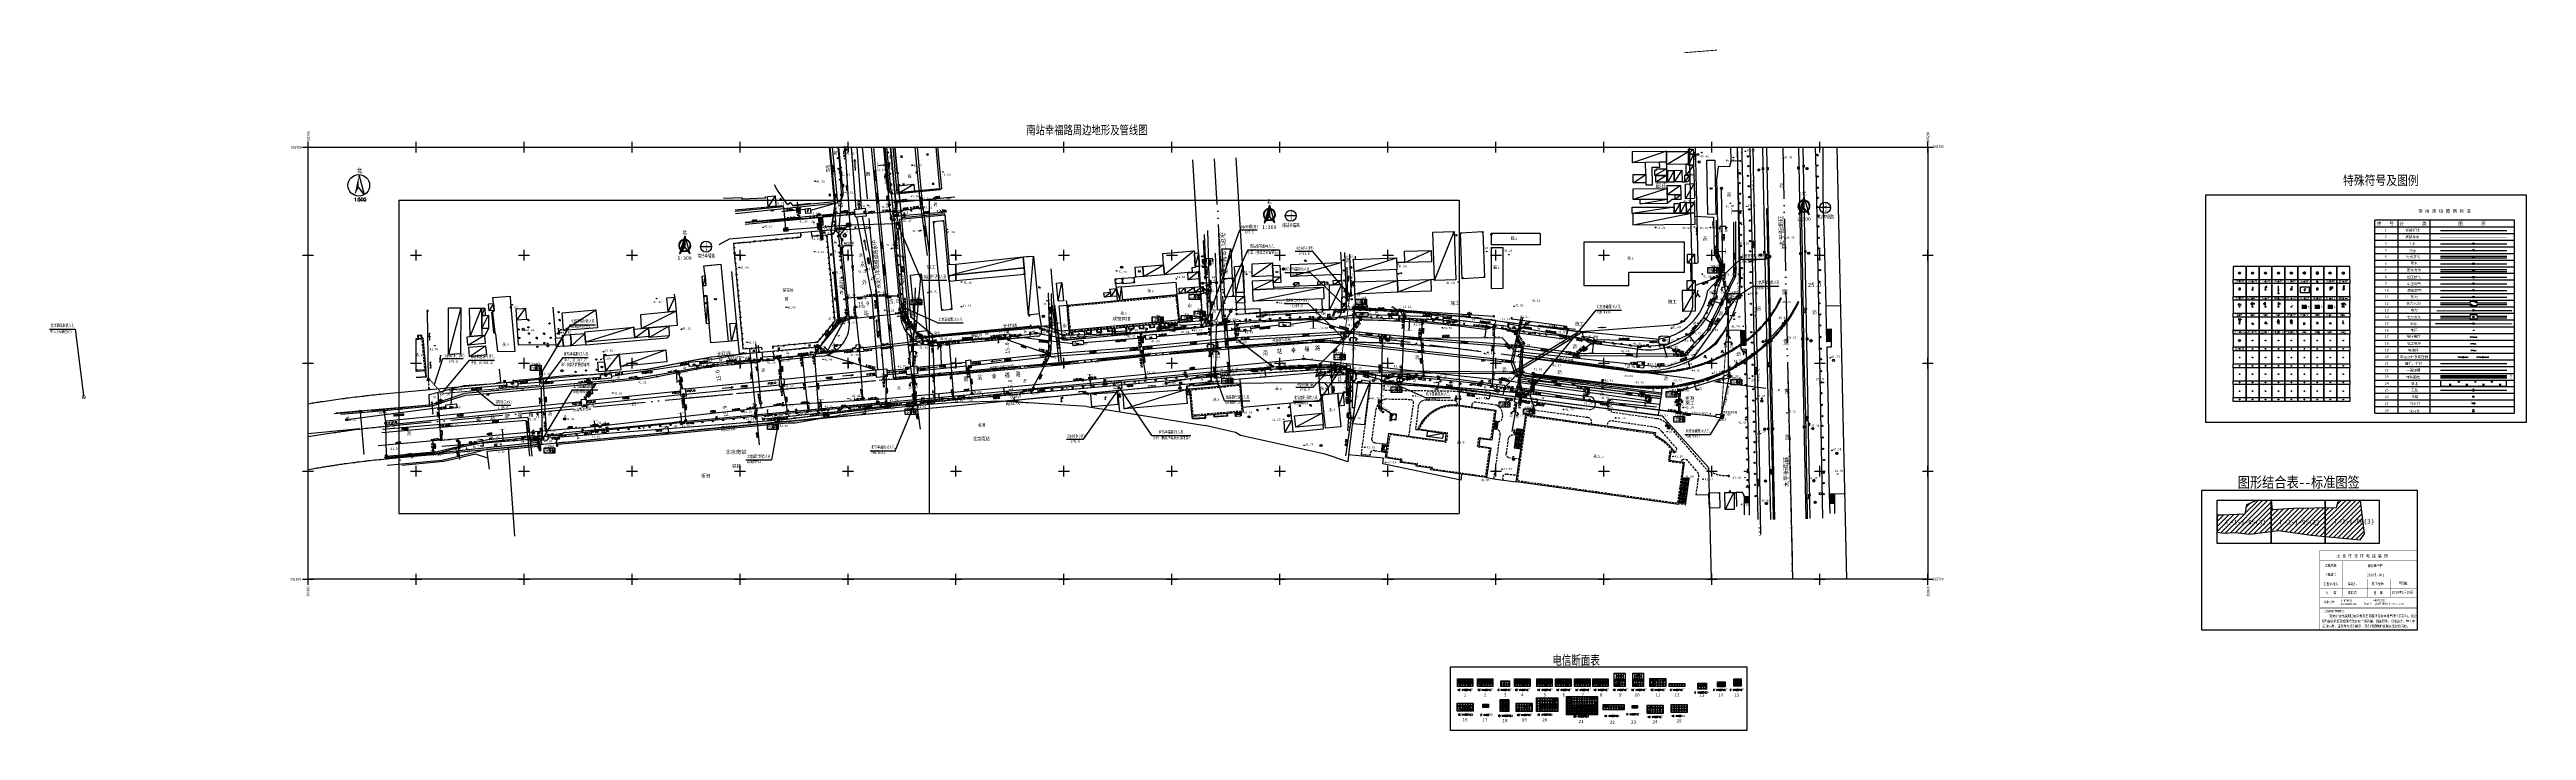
# Model space of a CAD drawing. Extents: x 501830 to 502977, y 299930 to 300245.
import ezdxf
from ezdxf.enums import TextEntityAlignment as Align
from ezdxf.lldxf.tags import DXFTag

# ---------------------------------------------------------------- set-up
doc = ezdxf.new("R2010")
doc.units = 0
doc.header["$PDMODE"] = 32
doc.header["$PDSIZE"] = 0.3
for name, pattern in [('1117', [0.3, 0.2, -0.1]), ('2312', [0.3, 0.2, -0.1]), ('24009', [0.3, 0.2, -0.1]), ('444', [0.3, 0.2, -0.1]), ('ACAD_ISO05W100', [33, 24, -3, 0, -3, 0, -3]), ('B33', [5, 0, -5]), ('DASHED', [0.75, 0.5, -0.25]), ('XX11', [2, 1, -1])]:
    doc.linetypes.add(name, pattern=pattern)
for name, color, linetype, lineweight in [('0段面', 4, 'Continuous', 35), ('0管道', 1, 'Continuous', 70), ('道路红线', 11, 'Continuous', 30)]:
    doc.layers.add(name, color=color, linetype=linetype, lineweight=lineweight)
for name, color, linetype in [('BJ0', 7, 'Continuous'), ('BJ02', 7, 'Continuous'), ('BJ03', 7, 'Continuous'), ('BJ04', 7, 'Continuous'), ('BJ05', 7, 'Continuous'), ('BJ08', 7, 'Continuous'), ('BJ09', 7, 'Continuous'), ('BJ10', 7, 'Continuous'), ('BJ11', 7, 'Continuous'), ('JZD', 1, 'Continuous'), ('TK', 7, 'Continuous'), ('上水', 4, 'Continuous'), ('上水井', 4, 'Continuous'), ('上水注记', 4, 'Continuous'), ('上水管线', 4, 'Continuous'), ('上水高程表', 4, 'Continuous'), ('信息管道', 13, 'Continuous'), ('公安交通井', 163, 'Continuous'), ('公安交通注记', 163, 'Continuous'), ('天然气', 7, 'Continuous'), ('新建北信', 13, 'Continuous'), ('新建北信--引上三角', 6, 'Continuous'), ('新建北信--引上标注', 1, 'Continuous'), ('污水井', 247, 'Continuous'), ('污水注记', 247, 'Continuous'), ('污水管线', 247, 'Continuous'), ('污水高程表', 247, 'Continuous'), ('热力', 2, 'Continuous'), ('热力井', 40, 'Continuous'), ('照明井', 193, 'Continuous'), ('燃气井', 6, 'Continuous'), ('燃气注记', 6, 'Continuous'), ('燃气管线', 6, 'Continuous'), ('燃气高程表', 6, 'Continuous'), ('电信井', 3, 'Continuous'), ('电信井权属', 7, 'Continuous'), ('电信井（北京通信）', 3, 'Continuous'), ('电信井（北信基础）', 3, 'Continuous'), ('电信断面图及编号', 3, 'Continuous'), ('电信注记', 3, 'Continuous'), ('电信管线', 3, 'Continuous'), ('电信高程表', 3, 'Continuous'), ('电力井', 1, 'Continuous'), ('电力注记', 1, 'Continuous'), ('电力管线', 1, 'Continuous'), ('电力高程表', 1, 'Continuous'), ('监控器', 5, 'Continuous'), ('雨水井', 34, 'Continuous'), ('雨水注记', 34, 'Continuous'), ('雨水管线', 34, 'Continuous'), ('雨水高程表', 34, 'Continuous'), ('雨蓖子', 34, 'Continuous')]:
    doc.layers.add(name, color=color, linetype=linetype)
doc.styles.add('HZ', font='simplex.shx', dxfattribs={"bigfont": 'hztxt'})
doc.styles.add('HZTXT', font='romans', dxfattribs={"width": 0.7, "height": 4, "bigfont": 'HZTXT'})
doc.styles.get("Standard").update_dxf_attribs({"font": 'SIMFANG.TTF'})
doc.styles.add('宋体', font='SimSun.ttf')
doc.styles.add('粗等线', font='SIMHEI.TTF')
doc.styles.add('细等线', font='txt.shx', dxfattribs={"bigfont": 'ht.shx'})
doc.linetypes.add('24003', pattern='A,1e-05,[136,bjxx.shx,S=0.075,R=0,X=-1e-05,Y=0],0.15', length=0.15001)
doc.linetypes.add('245', pattern='A,1e-05,-0.05,[133,bjxx.shx,S=0.05,R=0,X=-0.05,Y=0],-0.05,0.45,[135,bjxx.shx,S=0.05,R=0,X=0,Y=0],0.45', length=1.00001)
doc.linetypes.add('248', pattern='A,0.3,-0.05,0.05,[130,bjxx.shx,S=0.05,R=0,X=0,Y=0],0.05,-0.05', length=0.5)
doc.linetypes.add('45002', pattern='A,0.01,[135,bjxx.shx,S=0.15,R=0,X=0,Y=0],0.15,[135,bjxx.shx,S=0.1,R=0,X=0,Y=0],0.14', length=0.3)
doc.linetypes.add('45003', pattern='A,1e-05,[136,bjxx.shx,S=0.075,R=0,X=-1e-05,Y=0],0.15', length=0.15001)
doc.linetypes.add('45008', pattern='A,0,[133,bjxx.shx,S=0.01,R=0,X=0,Y=0],-0.15', length=0.15)
doc.linetypes.add('85003', pattern='A,1e-05,[136,bjxx.shx,S=0.075,R=0,X=-1e-05,Y=0],0.15', length=0.15001)
doc.linetypes.add('B13', pattern='A,4.5,[145,symbolx.shx,S=0.5,R=0,X=0,Y=0.5],4.5,-0.5,[146,symbolx.shx,S=1,R=0,X=0,Y=0],-0.5', length=10)
doc.linetypes.add('B31', pattern='A,0,-1e-09,[149,symbolx.shx,S=0.125,R=0,X=0,Y=0],-1.5', length=1.5)
doc.linetypes.add('B37', pattern='A,50,-3.333,[149,symbolx.shx,S=0.25,R=0,X=0,Y=0],-3.333,[149,symbolx.shx,S=0.25,R=0,X=0,Y=0],-3.333', length=59.999)
doc.linetypes.add('B52', pattern='A,30,-1.5,[1,bjgcss.shx,S=1,R=0,X=0,Y=0],-1.5', length=33)
doc.linetypes.add('B551', pattern='A,30,-2.5,[1,bjgcmqs.shx,S=1,R=0,X=0,Y=0],-2.5', length=35)
doc.linetypes.add('B552', pattern='A,30,-2.5,[1,bjgcmqz.shx,S=1,R=0,X=0,Y=0],-2.5', length=35)
doc.linetypes.add('B553', pattern='A,30,-2.5,[1,bjgcmqx.shx,S=1,R=0,X=0,Y=0],-2.5', length=35)
doc.linetypes.add('B57', pattern='A,30,-4.5,[1,bjgcdx.shx,S=1,R=0,X=0,Y=0],-4.5', length=39)
doc.linetypes.add('B58', pattern='A,30,-4.5,[1,bjgcdl.shx,S=1,R=0,X=0,Y=0],-4.5', length=39)
doc.linetypes.add('B59', pattern='A,30,-4,[1,bjgcgygd.shx,S=1,R=0,X=0,Y=0],-4', length=38)
tags = doc.linetypes.add('DL', pattern='A,15,-4.925,[130,ltypeshp.shx,S=0.5,R=330,X=-0.15,Y=0.433],0,[130,ltypeshp.shx,S=0.4,R=90,X=0,Y=0],-0.15,[130,ltypeshp.shx,S=0.5,R=150,X=0,Y=-0.433],-4.925,15', length=40).pattern_tags.tags
tags[32:33] = [DXFTag(74, 4), DXFTag(75, 0), DXFTag(340, '0'), DXFTag(46, 1.0), DXFTag(50, 0.0), DXFTag(44, 0.0), DXFTag(45, 0.0)]
tags[30:31] = [DXFTag(74, 4), DXFTag(75, 0), DXFTag(340, '0'), DXFTag(46, 1.0), DXFTag(50, 0.0), DXFTag(44, 0.0), DXFTag(45, 0.0)]
tags[4:5] = [DXFTag(74, 4), DXFTag(75, 0), DXFTag(340, '0'), DXFTag(46, 1.0), DXFTag(50, 0.0), DXFTag(44, 0.0), DXFTag(45, 0.0)]
tags = doc.linetypes.add('DX', pattern='A,15,-5,[130,ltypeshp.shx,S=1,R=330,X=0,Y=0],-5,15', length=40).pattern_tags.tags
tags[16:17] = [DXFTag(74, 4), DXFTag(75, 0), DXFTag(340, '0'), DXFTag(46, 1.0), DXFTag(50, 0.0), DXFTag(44, 0.0), DXFTag(45, 0.0)]
tags[14:15] = [DXFTag(74, 4), DXFTag(75, 0), DXFTag(340, '0'), DXFTag(46, 1.0), DXFTag(50, 0.0), DXFTag(44, 0.0), DXFTag(45, 0.0)]
tags[4:5] = [DXFTag(74, 4), DXFTag(75, 0), DXFTag(340, '0'), DXFTag(46, 1.0), DXFTag(50, 0.0), DXFTag(44, 0.0), DXFTag(45, 0.0)]
tags = doc.linetypes.add('SS', pattern='A,15,-1.9,[130,ltypeshp.shx,S=1,R=330,X=0,Y=0],-1.2,[130,ltypeshp.shx,S=1,R=330,X=0,Y=0],-1.9,15', length=35).pattern_tags.tags
tags[24:25] = [DXFTag(74, 4), DXFTag(75, 0), DXFTag(340, '0'), DXFTag(46, 1.0), DXFTag(50, 0.0), DXFTag(44, 0.0), DXFTag(45, 0.0)]
tags[22:23] = [DXFTag(74, 4), DXFTag(75, 0), DXFTag(340, '0'), DXFTag(46, 1.0), DXFTag(50, 0.0), DXFTag(44, 0.0), DXFTag(45, 0.0)]
tags[4:5] = [DXFTag(74, 4), DXFTag(75, 0), DXFTag(340, '0'), DXFTag(46, 1.0), DXFTag(50, 0.0), DXFTag(44, 0.0), DXFTag(45, 0.0)]
doc.linetypes.add('TRQD', pattern='A,15,[130,ltypeshp.shx,S=0.6,R=0,X=0,Y=0],-5,[130,ltypeshp.shx,S=0.6,R=0,X=0,Y=0],15', length=35)
doc.linetypes.add('TRQG', pattern='A,15,[130,ltypeshp.shx,S=0.6,R=0,X=0,Y=0],-1.5,[133,ltypeshp.shx,S=0.05,R=0,X=0,Y=0],-2,[133,ltypeshp.shx,S=0.05,R=0,X=0,Y=0],-1.5,[130,ltypeshp.shx,S=0.6,R=0,X=0,Y=0],15', length=35)
doc.linetypes.add('TRQZ', pattern='A,15,[130,ltypeshp.shx,S=0.6,R=0,X=0,Y=0],-2.5,[133,ltypeshp.shx,S=0.05,R=0,X=0,Y=0],-2.5,[130,ltypeshp.shx,S=0.6,R=0,X=0,Y=0],15', length=35)
doc.linetypes.add('XX20', pattern='A,0,[8,ltypeshp.shx,S=0.1,R=0,X=0,Y=0],-2', length=2)

# ---------------------------------------------------------------- blocks, each defined once
blk = doc.blocks.new('236')
blk.add_lwpolyline([(-0.5, -0.5), (0.5, -0.5), (0.5, 0.5), (-0.5, 0.5)], close=True)
blk = doc.blocks.new('831')
for radius in [0.25, 0.15, 0.05]:
    blk.add_circle((0, 0), radius)
blk = doc.blocks.new('5441')
for p, q in [((1, 0), (-1, 0)), ((0, 1), (0, -1)), ((0, 0), (0, 0))]:
    blk.add_line(p, q)
blk.add_circle((0, 0), 1)
blk = doc.blocks.new('5442')
for p, q in [((1, 0), (-1, 0)), ((-0.8, 0.6), (0.8, 0.6)), ((-0.8, -0.6), (0.8, -0.6))]:
    blk.add_line(p, q)
blk.add_circle((0, 0), 1)
blk = doc.blocks.new('518')
for p, q in [((-0.1, 2.4), (0.8, 2.8)), ((0, 1.4), (0.8, 2.8)), ((0.6, 1.2), (0, 1.4)), ((0, 0), (0.6, 1.2)), ((0.8, 2.8), (0.8, 1.9))]:
    blk.add_line(p, q)
blk = doc.blocks.new('5323')
for p, q in [((-1, 0), (1, 0)), ((-0.8, 2.5), (0.8, 2.5)), ((0, 1), (0, 2.5))]:
    blk.add_line(p, q)
blk.add_circle((0, 0), 1)
blk = doc.blocks.new('9371')
blk.add_circle((0, 0), 0.6)
blk = doc.blocks.new('9372')
blk.add_line((0, -0.6), (1.2, -0.6))
blk.add_circle((0, 0), 0.6)
blk = doc.blocks.new('35511')
for p, q in [((-1.3, 1.5), (-0.6, 0)), ((-0.6, 0), (0, 1.5)), ((0, 1.5), (0.6, 0)), ((0.6, 0), (1.2, 1.5))]:
    blk.add_line(p, q)
blk = doc.blocks.new('mhs500')
at = {"layer": 'BJ09'}
blk.add_circle((0, 0), 0.3, dxfattribs=at)
blk = doc.blocks.new('MHST')
at = {"layer": 'BJ09'}
blk.add_line((0, -0.6), (1.2, -0.6), dxfattribs=at)
blk.add_circle((0, 0), 0.6, dxfattribs=at)
blk = doc.blocks.new('5443')
for p, q in [((1, 0), (-1, 0)), ((-0.8, 0.6), (0.8, 0.6)), ((0, 0.99), (0, -0.99)), ((-0.8, -0.6), (0.8, -0.6))]:
    blk.add_line(p, q)
blk.add_circle((0, 0), 1)
blk = doc.blocks.new('35211')
for p, q in [((0, 0.5), (0, 4)), ((0, 3.3), (0.2, 3.4)), ((0.2, 3.4), (0.4, 3.7)), ((0.4, 3.7), (0.5, 3.8)), ((0.5, 3.8), (0.7, 3.7)), ((0.5, 3.3), (1.5, 3.3)), ((0.7, 3.7), (0.9, 3.4)), ((0.9, 3.4), (1, 3.3))]:
    blk.add_line(p, q)
blk.add_circle((0, 0), 0.5)
blk.add_arc((1, 3.3), 0.5, 179, 0)
blk = doc.blocks.new('M521')
at = {"layer": 'BJ05', "linetype": 'Continuous'}
h = blk.add_hatch(color=256, dxfattribs=at)
h.paths.add_polyline_path([(2.8, 0), (3.1, 0, 0.998883)])
h.paths.add_polyline_path([(3.1, 0, 0.000279), (3.1, 0), (2.8, 0, 1.000559)])
at = {"layer": 'BJ05', "linetype": 'Continuous', "flags": 128}
blk.add_lwpolyline([(0.4, 0), (3.2, 0)], dxfattribs=at)
at = {"layer": 'BJ05', "linetype": 'Continuous'}
for centre, radius in [((0, 0), 0.4), ((3, 0), 0.15)]:
    blk.add_circle(centre, radius, dxfattribs=at)
blk = doc.blocks.new('1106')
at = {"ltscale": 10}
for p, q in [((0, 0.4), (0, 4)), ((0, 3.3), (0.5, 3.3)), ((1.2, 2.5), (1.2, 4))]:
    blk.add_line(p, q, dxfattribs=at)
blk.add_circle((0, 0), 0.4, dxfattribs=at)
blk.add_arc((1.2, 3.3), 0.75, 89, 270, dxfattribs=at)
blk = doc.blocks.new('23701')
blk.add_lwpolyline([(0, 0), (1, 0), (1, 1), (0, 1)], close=True)
blk = doc.blocks.new('582')
blk.add_circle((0, 0), 1)
blk = doc.blocks.new('5444')
for p, q in [((-0.34, 0.5), (-0.34, -0.5)), ((0.34, 0.5), (0.34, -0.5))]:
    blk.add_line(p, q)
blk.add_lwpolyline([(-1, -0.5), (-1, 0.5), (1, 0.5), (1, -0.5)], close=True)
blk = doc.blocks.new('5321')
for p, q in [((-0.8, 0.5), (0, 0.5)), ((0, 0.5), (-0.7, -0.5)), ((0, -1), (0, 1)), ((0.8, 0.5), (0, 0)), ((0, 0), (0.8, -0.7))]:
    blk.add_line(p, q)
blk.add_circle((0, 0), 1)
blk = doc.blocks.new('941')
for p, q in [((-0.5, -1), (-0.5, 1)), ((0.5, -1), (0.5, 1))]:
    blk.add_line(p, q)
blk = doc.blocks.new('9373')
for p, q in [((-1.5, 0), (-0.5, 2)), ((-0.5, 2), (0, 0)), ((0, 0), (1, 0))]:
    blk.add_line(p, q)
blk = doc.blocks.new('GC200')
at = {"linetype": 'Continuous', "const_width": 0.2, "flags": 128}
blk.add_lwpolyline([(-0.1, 0, 1), (0.1, 0, 1)], format="xyb", close=True, dxfattribs=at)
blk = doc.blocks.new('电力井')
at = {"lineweight": -3}
for p, q in [((0.2, 0.4), (-0.1, 0.1)), ((-0.1, 0.1), (0.2, 0)), ((0.2, 0), (-0.2, -0.4))]:
    blk.add_line(p, q, dxfattribs=at)
blk.add_circle((0, 0), 0.5, dxfattribs=at)
blk = doc.blocks.new('化粪池')
for points in [[(-0.3, 0, 1), (-0.2, 0, 1)], [(0, 0.2, 1), (0, 0.2, 1)], [(0, 0, 1), (0, 0, 1)], [(0.2, 0, 1), (0.3, 0, 1)], [(0, -0.2, 1), (0, -0.2, 1)]]:
    blk.add_hatch(color=256).paths.add_polyline_path(points)
for centre, radius in [((0, 0), 0.5), ((-0.2, 0), 0.05), ((0, 0.2), 0.05), ((0, 0), 0.05), ((0.2, 0), 0.05), ((0, -0.2), 0.05)]:
    blk.add_circle(centre, radius)
blk = doc.blocks.new('BC065')
at = {"color": 3}
for p, q in [((-0.8, 0.4), (-0.8, -0.4)), ((0.7, 0.4), (-0.8, 0.4)), ((0.7, -0.4), (0.7, 0.4)), ((-0.8, -0.4), (0.7, -0.4))]:
    blk.add_line(p, q, dxfattribs=at)
blk.add_solid([(-0.8, -0.4), (0.7, -0.4), (-0.8, 0.4), (0.7, 0.4)], dxfattribs=at)
blk = doc.blocks.new('BC117')
at = {"color": 3, "linetype": 'Continuous'}
blk.add_line((0.4, 0), (4, 0), dxfattribs=at)
at = {"color": 3}
for points in [[(2.4, 0.4), (3, 0), (2.4, -0.4)], [(3.4, 0.4), (4, 0), (3.4, -0.4)]]:
    blk.add_lwpolyline(points, dxfattribs=at)
at = {"color": 3, "linetype": 'Continuous'}
blk.add_circle((0, 0), 0.4, dxfattribs=at)
blk = doc.blocks.new('BC119')
at = {"color": 3, "linetype": 'Continuous'}
blk.add_line((0.4, 0), (3, 0), dxfattribs=at)
at = {"color": 3, "linetype": 'Continuous', "const_width": 0.15}
blk.add_lwpolyline([(2.925, 0, 1), (3.075, 0, 1)], format="xyb", close=True, dxfattribs=at)
at = {"color": 3, "linetype": 'Continuous'}
blk.add_circle((0, 0), 0.4, dxfattribs=at)
blk = doc.blocks.new('BC083')
at = {"color": 3}
blk.add_circle((0, 0), 1, dxfattribs=at)
blk = doc.blocks.new('BC112')
for p, q in [((-0.5, -1), (-0.5, 1)), ((0.5, -1), (0.5, 1))]:
    blk.add_line(p, q)
blk = doc.blocks.new('BC118')
at = {"color": 3, "linetype": 'Continuous'}
blk.add_line((0.4, 0), (3, 0), dxfattribs=at)
at = {"color": 3}
blk.add_lwpolyline([(2.4, 0.4), (3, 0), (2.4, -0.4)], dxfattribs=at)
at = {"color": 3, "linetype": 'Continuous'}
blk.add_circle((0, 0), 0.4, dxfattribs=at)
blk = doc.blocks.new('BC120')
at = {"color": 3, "linetype": 'Continuous'}
blk.add_circle((0, 0), 0.4, dxfattribs=at)
blk = doc.blocks.new('图例框')
for points in [[(-3, 6.9), (-3, 0.9), (3, 0.9), (3, 6.9)], [(-3, 0.9), (3, 0.9), (3, -0.9), (-3, -0.9)]]:
    blk.add_lwpolyline(points, close=True)
for p in [(0, 3.9), (0, 0)]:
    blk.add_point(p)
blk = doc.blocks.new('上水井')
at = {"lineweight": -3}
for points in [[(-0.3, 0.1), (-0.1, 0.1), (-0.1, -0.1), (-0.3, -0.3)], [(0.3, 0.3), (0.1, 0.1), (0.1, -0.1), (0.3, -0.3)]]:
    blk.add_lwpolyline(points, dxfattribs=at)
at = {"flags": 128}
blk.add_lwpolyline([(0, 0.3), (0, -0.3), (-0.1, -0.3)], dxfattribs=at)
at = {"lineweight": -3}
blk.add_circle((0, 0), 0.5, dxfattribs=at)
blk = doc.blocks.new('探头')
at = {"lineweight": -3}
h = blk.add_hatch(color=256, dxfattribs=at)
h.paths.add_polyline_path([(-0.5, 0.1), (-0.5, -0.1), (-0.1, -0.1), (-0.1, 0.1)])
h.paths.add_polyline_path([(0.4, -0.1), (0.4, 0.1), (0.1, 0.1), (0.1, 0.1), (0.1, -0.1)])
h = blk.add_hatch(color=256, dxfattribs=at)
h.paths.add_polyline_path([(-0.1, 0.1), (0.1, 0.1), (0.1, 0.7), (-0.1, 0.7)])
h.paths.add_polyline_path([(0, 1), (-0.1, 0.7), (0.1, 0.7)])
h.paths.add_polyline_path([(0.1, 0.1), (-0.1, 0.1), (-0.1, -0.1), (0.1, -0.1)])
for p, q in [((-0.7, 1.4), (-0.8, 1.3)), ((-0.8, 1.3), (-0.8, 1.3)), ((-0.8, 1.3), (-0.8, 1.2)), ((-0.8, 1.2), (-0.7, 1.2)), ((-0.7, 1.5), (0.2, 1.7)), ((-0.7, 1.5), (-0.7, 1.5)), ((-0.7, 1.5), (-0.7, 1.4)), ((-0.7, 1.4), (-0.7, 1.4)), ((-0.7, 1.4), (-0.7, 1.4)), ((-0.6, 1.4), (-0.7, 1.3)), ((-0.7, 1.3), (-0.7, 1.3)), ((-0.7, 1.3), (-0.7, 1.2)), ((-0.7, 1.2), (-0.7, 1.1)), ((-0.7, 1.2), (-0.6, 1.1)), ((-0.7, 1.1), (-0.7, 1)), ((-0.7, 1), (-0.7, 1)), ((-0.7, 1), (-0.7, 1)), ((-0.7, 1), (-0.6, 0.9)), ((-0.5, 1.5), (-0.6, 1.5)), ((-0.6, 1.5), (-0.6, 1.5)), ((-0.6, 1.5), (-0.7, 1.5)), ((-0.6, 1.4), (-0.6, 1.4)), ((-0.5, 1.3), (-0.6, 1.4)), ((-0.6, 1.4), (-0.6, 1.4)), ((-0.6, 1.4), (-0.6, 1.4)), ((-0.6, 1.1), (-0.6, 1)), ((-0.6, 1), (-0.5, 1)), ((-0.6, 0.9), (-0.6, 0.9)), ((-0.6, 0.9), (-0.5, 0.9)), ((-0.5, 1.4), (-0.5, 1.5)), ((-0.5, 1.3), (-0.5, 1.4)), ((-0.5, 1.4), (-0.5, 1.4)), ((-0.5, 1.2), (-0.5, 1.3)), ((-0.5, 0.9), (0.4, 1.2)), ((-0.5, 1.1), (-0.5, 1.2)), ((-0.5, 1), (-0.5, 1.1)), ((-0.5, 1), (-0.5, 1)), ((-0.5, 1), (-0.5, 1)), ((-0.5, 1), (-0.5, 1)), ((-0.5, 0.9), (-0.5, 0.9)), ((-0.5, 0.9), (-0.5, 0.9)), ((-0.5, 0.9), (-0.5, 0.9)), ((-0.5, 0.9), (-0.4, 0.9)), ((-0.4, 1.2), (-0.4, 1.3)), ((-0.4, 1.3), (-0.5, 1.3)), ((-0.4, 1.1), (-0.4, 1.2)), ((-0.4, 1.2), (-0.4, 1.2)), ((-0.4, 1), (-0.4, 1.1)), ((-0.4, 1.1), (-0.4, 1.1)), ((-0.4, 0.9), (-0.4, 1)), ((-0.4, 1), (-0.4, 1)), ((-0.5, 0.1), (0.4, 0.1)), ((-0.5, -0.1), (-0.5, 0.1)), ((0, 1), (-0.1, 0.7)), ((-0.1, 0.7), (0.1, 0.7)), ((-0.1, 0.7), (-0.1, -0.1)), ((0.1, 0.7), (0, 1)), ((0.1, 0.7), (0.1, -0.1)), ((0.4, 0.1), (0.1, 0.1)), ((0.3, 1.8), (0.2, 1.7)), ((0.3, 1.7), (0.3, 1.8)), ((0.4, 1.7), (0.3, 1.7)), ((0.3, 1.7), (0.3, 1.7)), ((0.4, 1.6), (0.4, 1.7)), ((0.4, 1.7), (0.4, 1.7)), ((0.5, 1.6), (0.4, 1.6)), ((0.4, 1.1), (0.4, 1.2)), ((0.4, 1.2), (0.4, 1.2)), ((0.4, 1.2), (0.5, 1.2)), ((0.4, 0.1), (0.4, -0.1)), ((0.4, 0.1), (0.4, -0.1)), ((0.5, 1.5), (0.5, 1.6)), ((0.5, 1.4), (0.5, 1.5)), ((0.5, 1.5), (0.5, 1.5)), ((0.5, 1.3), (0.5, 1.4)), ((0.5, 1.2), (0.5, 1.3)), ((0.5, 1.3), (0.5, 1.3)), ((0.5, 1.2), (0.5, 1.2)), ((0.4, -0.1), (-0.5, -0.1))]:
    blk.add_line(p, q, dxfattribs=at)
at = {"lineweight": -3, "extrusion": (0, 0, -1)}
for p, q in [((0.5, 1.5), (0.6, 1.5)), ((0.6, 1.5), (0.7, 1.5)), ((0.7, 1.5), (0.8, 1.5)), ((0.7, 1.2), (0.8, 1.3)), ((0.7, 1.1), (0.7, 1.2)), ((0.7, 1.2), (0.7, 1.2)), ((0.7, 1.2), (0.7, 1.2)), ((0.7, 1.2), (0.7, 1.2)), ((0.8, 1.1), (0.7, 1.1)), ((0.8, 1.5), (0.9, 1.4)), ((0.8, 1.3), (0.8, 1.3)), ((0.8, 1.3), (0.9, 1.2)), ((0.9, 1.2), (0.8, 1.1)), ((0.8, 1.1), (0.8, 1.1)), ((0.9, 1.4), (0.9, 1.3)), ((0.9, 1.3), (0.9, 1.2)), ((0.9, 1.2), (0.9, 1.2)), ((0.9, 1.2), (0.9, 1.2)), ((0.9, 1.2), (1, 1.1)), ((1, 1.1), (1, 1)), ((1, 1), (1, 0.9)), ((1, 0.9), (1, 0.8))]:
    blk.add_line(p, q, dxfattribs=at)
blk = doc.blocks.new('灯杆探头')
h = blk.add_hatch(color=256)
h.paths.add_polyline_path([(-0.3, 1.1), (-0.1, 1.1), (-0.1, 1.2), (-0.3, 1.2)])
h.paths.add_polyline_path([(0.1, 1.1), (0.3, 1.1), (0.3, 1.2), (0.1, 1.2), (0.1, 1.2)])
h = blk.add_hatch(color=256)
h.paths.add_polyline_path([(-0.1, 1.2), (0.1, 1.2), (0.1, 1.6), (-0.1, 1.6)])
h.paths.add_polyline_path([(0, 1.8), (-0.1, 1.6), (0.1, 1.6)])
h.paths.add_polyline_path([(0.1, 1.2), (-0.1, 1.2), (-0.1, 1.1), (0.1, 1.1)])
for p, q in [((-0.5, 2.2), (0.2, 2.3)), ((-0.5, 2.2), (-0.5, 2.2)), ((-0.5, 2.2), (-0.5, 2.1)), ((-0.4, 2.2), (-0.5, 2.2)), ((-0.5, 2.1), (-0.5, 2.1)), ((-0.5, 2.1), (-0.5, 2.1)), ((-0.5, 2.1), (-0.5, 2)), ((-0.4, 2.1), (-0.5, 2.1)), ((-0.5, 2.1), (-0.5, 2)), ((-0.5, 2), (-0.5, 2)), ((-0.5, 2), (-0.5, 2)), ((-0.5, 2), (-0.5, 1.9)), ((-0.5, 2), (-0.5, 1.9)), ((-0.5, 1.9), (-0.5, 1.9)), ((-0.5, 1.9), (-0.5, 1.9)), ((-0.5, 1.9), (-0.5, 1.8)), ((-0.5, 1.9), (-0.4, 1.9)), ((-0.5, 1.8), (-0.5, 1.8)), ((-0.5, 1.8), (-0.4, 1.8)), ((-0.4, 2.1), (-0.4, 2.2)), ((-0.4, 2.2), (-0.4, 2.2)), ((-0.3, 2.1), (-0.4, 2.1)), ((-0.4, 2.1), (-0.4, 2.1)), ((-0.4, 2.1), (-0.4, 2.1)), ((-0.4, 2), (-0.4, 2.1)), ((-0.4, 2.1), (-0.4, 2.1)), ((-0.4, 2.1), (-0.4, 2.1)), ((-0.3, 2), (-0.4, 2)), ((-0.4, 1.9), (-0.4, 1.8)), ((-0.4, 1.8), (-0.4, 1.7)), ((-0.4, 1.8), (-0.4, 1.8)), ((-0.4, 1.8), (-0.4, 1.8)), ((-0.4, 1.8), (-0.4, 1.8)), ((-0.4, 1.8), (-0.3, 1.8)), ((-0.4, 1.7), (-0.4, 1.7)), ((-0.4, 1.7), (-0.4, 1.7)), ((-0.4, 1.7), (-0.3, 1.7)), ((-0.3, 2), (-0.3, 2.1)), ((-0.3, 2.1), (-0.3, 2.1)), ((-0.3, 1.9), (-0.3, 2)), ((-0.3, 2), (-0.3, 2)), ((-0.3, 1.9), (-0.3, 2)), ((-0.3, 1.8), (-0.3, 1.9)), ((-0.3, 1.9), (-0.3, 1.9)), ((-0.3, 1.9), (-0.3, 1.9)), ((-0.3, 1.7), (0.3, 1.9)), ((-0.3, 1.8), (-0.3, 1.9)), ((-0.3, 1.7), (-0.3, 1.8)), ((-0.3, 1.8), (-0.3, 1.8)), ((-0.3, 1.8), (-0.3, 1.8)), ((-0.3, 1.8), (-0.3, 1.8)), ((-0.3, 1.2), (0.3, 1.2)), ((-0.3, 1.1), (-0.3, 1.2)), ((0.3, 1.1), (-0.3, 1.1)), ((0, 1.8), (-0.1, 1.6)), ((-0.1, 1.6), (0.1, 1.6)), ((-0.1, 1.6), (-0.1, 1.1)), ((0.1, 1.6), (0, 1.8)), ((0, 0.2), (0, 1.4)), ((0, 1.2), (0.1, 1.2)), ((0.1, 1.6), (0.1, 1.1)), ((0.1, 1.2), (0.1, 1.3)), ((0.1, 1.3), (0.2, 1.3)), ((0.3, 1.2), (0.1, 1.2)), ((0.3, 2.3), (0.2, 2.3)), ((0.2, 2.3), (0.2, 2.3)), ((0.2, 2.3), (0.2, 2.3)), ((0.2, 2.3), (0.2, 2.3)), ((0.2, 1.3), (0.2, 1.3)), ((0.2, 1.3), (0.3, 1.2)), ((0.2, 1.2), (0.5, 1.2)), ((0.3, 2.2), (0.3, 2.3)), ((0.3, 2.3), (0.3, 2.3)), ((0.3, 2.3), (0.3, 2.3)), ((0.3, 2.1), (0.3, 2.2)), ((0.3, 2.2), (0.3, 2.2)), ((0.3, 2), (0.4, 2.1)), ((0.4, 2.1), (0.3, 2.1)), ((0.3, 1.9), (0.3, 2)), ((0.3, 2), (0.3, 2)), ((0.3, 2), (0.3, 2)), ((0.3, 1.9), (0.3, 1.9)), ((0.3, 1.9), (0.3, 1.9)), ((0.3, 1.2), (0.3, 1.1)), ((0.3, 1.2), (0.3, 1.1)), ((0.3, 1.2), (0.3, 1.2)), ((0.4, 2.1), (0.4, 2.1))]:
    blk.add_line(p, q)
at = {"extrusion": (0, 0, -1)}
for p, q in [((0.3, 2.2), (0.4, 2.2)), ((0.4, 2.2), (0.5, 2.2)), ((0.5, 2.2), (0.5, 2.2)), ((0.5, 2.2), (0.6, 2.1)), ((0.5, 1.9), (0.5, 2)), ((0.5, 2), (0.5, 2)), ((0.5, 2), (0.5, 2)), ((0.5, 2), (0.6, 2)), ((0.6, 1.9), (0.5, 1.9)), ((0.5, 1.9), (0.5, 1.9)), ((0.5, 1.9), (0.5, 1.9)), ((0.6, 2.1), (0.6, 2)), ((0.6, 2), (0.6, 2)), ((0.6, 2), (0.6, 1.9)), ((0.6, 2), (0.6, 2)), ((0.6, 2), (0.6, 2)), ((0.6, 2), (0.7, 1.9)), ((0.6, 1.9), (0.6, 1.9)), ((0.6, 1.9), (0.6, 1.9)), ((0.7, 1.9), (0.7, 1.8)), ((0.7, 1.8), (0.7, 1.8)), ((0.7, 1.8), (0.7, 1.7))]:
    blk.add_line(p, q, dxfattribs=at)
blk.add_circle((0, 0), 0.175)
blk.add_arc((0.3, 1.2), 0.175, 179, 0)
blk = doc.blocks.new('洒')
at = {"elevation": -507.8}
for points in [[(-0.2, 0.3), (-0.3, 0.4)], [(-0.3, 0.2), (-0.3, 0.2)], [(-0.2, 0), (-0.3, -0.4)], [(0.3, 0.4), (-0.1, 0.4)], [(-0.1, -0.2), (-0.1, -0.2), (0, -0.1), (0, 0.4)], [(0.1, 0.4), (0.1, -0.2), (0.2, -0.2), (0.3, -0.2)]]:
    blk.add_lwpolyline(points, dxfattribs=at)
blk.add_lwpolyline([(0.3, -0.3), (0.3, 0.2), (-0.1, 0.2), (-0.1, -0.3), (0.3, -0.3)], close=True, dxfattribs=at)
at = {"linetype": 'Continuous'}
blk.add_circle((0, 0), 0.5, dxfattribs=at)
blk = doc.blocks.new('绿')
blk.add_lwpolyline([(0.5, 0), (0.5, 0.1), (0.5, 0.2), (0.4, 0.3), (0.4, 0.4), (0.3, 0.4), (0.2, 0.5), (0.1, 0.5), (0, 0.5), (-0.1, 0.5), (-0.2, 0.5), (-0.3, 0.4), (-0.4, 0.4), (-0.4, 0.3), (-0.5, 0.2), (-0.5, 0.1), (-0.5, 0), (-0.5, -0.1), (-0.5, -0.2), (-0.4, -0.3), (-0.4, -0.4), (-0.3, -0.4), (-0.2, -0.5), (-0.1, -0.5), (0, -0.5), (0.1, -0.5), (0.2, -0.5), (0.3, -0.4), (0.4, -0.4), (0.4, -0.3), (0.5, -0.2), (0.5, -0.1)], close=True)
at = {"elevation": -507.9}
for points in [[(-0.2, 0.4), (-0.3, 0.3)], [(-0.3, 0.3), (-0.2, 0.2)], [(-0.1, 0.3), (-0.3, 0)], [(0.3, 0.4), (0, 0.4)], [(0.3, 0.2), (0, 0.2)], [(0, 0), (0.3, 0)], [(0.1, -0.4), (0.1, 0)], [(0.3, 0), (0.3, 0.4)], [(-0.3, 0), (-0.1, 0)], [(-0.3, -0.4), (-0.1, -0.1)], [(0, -0.1), (0.1, -0.2)], [(0.1, -0.2), (0, -0.3)], [(0, -0.3), (0, -0.3)], [(0.1, -0.4), (0.1, -0.4)], [(0.2, -0.2), (0.3, -0.1)], [(0.3, -0.4), (0.2, -0.2)]]:
    blk.add_lwpolyline(points, dxfattribs=at)
blk = doc.blocks.new('信息亭')
at = {"linetype": 'Continuous'}
h = blk.add_hatch(color=256, dxfattribs=at)
h.paths.add_polyline_path([(-0.2, -0.3), (-0.2, -0.3), (-0.2, -0.3), (-0.2, -0.3), (-0.3, -0.2), (-0.3, -0.2), (-0.3, -0.2), (-0.3, -0.2), (-0.3, -0.2), (-0.3, -0.1), (-0.3, -0.1), (-0.3, -0.1), (-0.3, -0.1), (-0.3, 0.1), (-0.3, 0.1), (-0.3, 0.1), (-0.3, 0.1), (-0.3, 0.2), (-0.3, 0.2), (-0.3, 0.2), (-0.3, 0.2), (-0.3, 0.2), (-0.2, 0.3), (-0.2, 0.3), (-0.2, 0.3), (-0.2, 0.3), (-0.1, 0.4), (-0.1, 0.4), (-0.1, 0.4), (-0.1, 0.4), (-0.1, 0.4), (0.1, 0.4), (0.1, 0.4), (0.1, 0.4), (0.1, 0.4), (0.1, 0.4), (0.2, 0.3), (0.2, 0.3), (0.2, 0.3), (0.2, 0.3), (0.3, 0.3), (0.3, 0.3), (0.3, 0.3), (0.3, 0.3), (0.3, 0.2), (0.3, 0.2), (0.3, 0.2), (0.3, 0.2), (0.3, 0.2), (0.3, 0.1), (0.3, 0), (0.3, 0), (0.3, 0), (0.3, 0), (0.3, 0), (0.3, 0), (0.3, 0), (0.3, 0), (0.3, 0), (0.3, 0), (0.3, 0), (0.3, 0), (0.3, 0), (0.3, 0), (0.3, 0), (-0.3, 0), (-0.3, 0), (-0.2, -0.2), (-0.1, -0.3), (0, -0.3), (0.1, -0.3), (0.2, -0.3), (0.3, -0.2), (0.3, -0.2), (0.3, -0.2), (0.3, -0.2), (0.3, -0.2), (0.3, -0.2), (0.3, -0.2), (0.3, -0.2), (0.3, -0.2), (0.3, -0.2), (0.3, -0.2), (0.3, -0.2), (0.3, -0.2), (0.3, -0.2), (0.3, -0.2), (0.3, -0.2), (0.3, -0.2), (0.2, -0.3), (0.2, -0.3), (0.2, -0.3), (0.2, -0.3), (0.1, -0.4), (0.1, -0.4), (0.1, -0.4), (0.1, -0.4), (0.1, -0.4), (-0.1, -0.4), (-0.1, -0.4), (-0.1, -0.4), (-0.1, -0.4), (-0.1, -0.4)])
h.paths.add_polyline_path([(-0.3, 0.1), (-0.2, 0.2), (-0.1, 0.3), (0, 0.3), (0.1, 0.3), (0.2, 0.3), (0.2, 0.2), (0.3, 0.1), (0.3, 0.1)], flags=16)
at = {"linetype": 'Continuous', "const_width": 0.0751}
blk.add_lwpolyline([(-0.1, 0.6, 1.080598), (0.2, -0.6, 0.925413), (-0.1, 0.6, 11.562651)], format="xyb", dxfattribs=at)
blk = doc.blocks.new('多灯')
for p, q in [((-1, 1.5), (-0.2, 1.5)), ((-0.5, 1.8), (-0.6, 1.5)), ((0, 1.5), (-0.5, 1.8)), ((0, 0.2), (0, 2.2)), ((0, 1.5), (0.5, 1.8)), ((0.2, 1.5), (1, 1.5)), ((0.5, 1.8), (0.6, 1.5))]:
    blk.add_line(p, q)
blk.add_circle((0, 0), 0.25)
for centre in [(-0.6, 1.5), (0.6, 1.5)]:
    blk.add_arc(centre, 0.25, 179, 0)
blk = doc.blocks.new('左灯')
for p, q in [((-1, 1.5), (-0.2, 1.5)), ((-0.5, 1.8), (-0.6, 1.5)), ((0, 1.5), (-0.5, 1.8)), ((0, 0.2), (0, 2.2))]:
    blk.add_line(p, q)
blk.add_circle((0, 0), 0.25)
blk.add_arc((-0.6, 1.5), 0.25, 179, 0)
blk = doc.blocks.new('右灯')
for p, q in [((0, 0.2), (0, 2.2)), ((0, 1.5), (0.5, 1.8)), ((0.2, 1.5), (1, 1.5)), ((0.5, 1.8), (0.6, 1.5))]:
    blk.add_line(p, q)
blk.add_circle((0, 0), 0.25)
blk.add_arc((0.6, 1.5), 0.25, 179, 0)
blk = doc.blocks.new('Z002')
at = {"linetype": 'Continuous', "flags": 128}
blk.add_lwpolyline([(0, -0.3), (0.6, -0.3)], dxfattribs=at)
at = {"linetype": 'Continuous'}
blk.add_circle((0, 0), 0.3, dxfattribs=at)
blk = doc.blocks.new('Z003')
for p, q in [((-0.375, 0), (0.125, 1)), ((0.125, 1), (0.375, 0)), ((0.375, 0), (0.875, 0))]:
    blk.add_line(p, q)
blk = doc.blocks.new('报亭')
blk.add_hatch(color=256).paths.add_polyline_path([(0.7, 0.7), (0, 1.5), (-0.7, 0.7)])
for p, q in [((-0.7, 0.7), (0, 1.5)), ((0.7, 0.7), (-0.7, 0.7)), ((0, 1.5), (0.7, 0.7))]:
    blk.add_line(p, q)
at = {"const_width": 0.1}
for points in [[(-0.5, 0.7), (-0.5, 0)], [(0.5, 0.7), (0.5, 0)]]:
    blk.add_lwpolyline(points, dxfattribs=at)
blk = doc.blocks.new('红路灯')
for p, q in [((0, 0), (0, 1.5)), ((0, 1.5), (1, 1.5)), ((1, 0.7), (0, 0.7)), ((0.5, 0), (0, 0)), ((1, 1.5), (1, 0.7))]:
    blk.add_line(p, q)
for centre in [(0.2, 1.1), (0.5, 1.1), (0.8, 1.1)]:
    blk.add_circle(centre, 0.0185)
blk = doc.blocks.new('方砖小')
at = {"lineweight": -3}
for p, q in [((-1.2, 0.5), (1.2, 0.5)), ((-1.2, 0.2), (1.2, 0.2)), ((-0.9, -0.9), (-0.9, 0.9)), ((-0.5, -0.9), (-0.5, 0.9)), ((-0.2, -0.9), (-0.2, 0.9)), ((0.2, -0.9), (0.2, 0.9)), ((0.5, -0.9), (0.5, 0.9)), ((0.9, -0.9), (0.9, 0.9)), ((-1.2, -0.2), (1.2, -0.2)), ((-1.2, -0.5), (1.2, -0.5))]:
    blk.add_line(p, q, dxfattribs=at)
at = {"lineweight": -3, "ltscale": 4, "style": 'HZ'}
blk.add_text('小', height=0.8, dxfattribs=at).set_placement((1.4, -0.5))
blk = doc.blocks.new('雨水井')
at = {"lineweight": -3}
for p, q in [((0.5, 0), (-0.5, 0)), ((-0.4, 0.3), (0.4, 0.3)), ((0, 0.5), (0, -0.5)), ((-0.4, -0.3), (0.4, -0.3))]:
    blk.add_line(p, q, dxfattribs=at)
blk.add_circle((0, 0), 0.5, dxfattribs=at)
blk = doc.blocks.new('污水井')
at = {"lineweight": -3}
for p, q in [((0, 0), (-0.5, 0)), ((0, 0), (-0.5, 0)), ((-0.5, 0), (0.5, 0)), ((0, 0), (0, 0.5)), ((0, 0), (0, 0.5)), ((0, 0), (0, -0.5)), ((0, 0), (0.5, 0)), ((0, 0), (0, -0.5))]:
    blk.add_line(p, q, dxfattribs=at)
blk.add_circle((0, 0), 0.5, dxfattribs=at)
blk = doc.blocks.new('热力井')
for p, q in [((-0.4, 0.3), (0.4, 0.3)), ((0, 0.3), (0, -0.5))]:
    blk.add_line(p, q)
blk.add_arc((0, 0), 0.5, 0, 359.999)
blk = doc.blocks.new('燃气井')
at = {"lineweight": -3}
blk.add_circle((0, 0), 0.5, dxfattribs=at)
for centre, start, end in [((-0.2, -0.3), 52.0967, 144.3058), ((0.2, 0.3), 232.0967, 324.3058)]:
    blk.add_arc(centre, 0.347, start, end, dxfattribs=at)
blk = doc.blocks.new('路牌')
at = {"lineweight": -3}
for p, q in [((0, 1.5), (0.6, 1.9)), ((0, 0), (0, 1.5)), ((0, 1.5), (0.6, 1.1)), ((0.5, 0), (0, 0))]:
    blk.add_line(p, q, dxfattribs=at)
blk = doc.blocks.new('gc170')
at = {"linetype": 'Continuous'}
blk.add_circle((0, 0), 0.5, dxfattribs=at)
blk = doc.blocks.new('燃气桩')
at = {"linetype": 'Continuous'}
for points in [[(0.5, 0), (-0.5, 0)], [(-0.2, 1), (0.2, 1)], [(-0.2, 0), (-0.2, 1)], [(0.2, 1), (0.2, 0)]]:
    blk.add_lwpolyline(points, dxfattribs=at)
at = {"lineweight": 0}
for points in [[(-0.2, 0.1), (-0.2, 0.9), (0.1, 0.9), (0.2, 0.8), (0.2, 0.8), (0.2, 0.7), (0.2, 0.7), (0.2, 0.6), (0.2, 0.5), (0.1, 0.5), (-0.2, 0.5)], [(0, 0.5), (0.2, 0.1)]]:
    blk.add_lwpolyline(points, dxfattribs=at)
blk = doc.blocks.new('通信井')
for q in [(-0.4, -0.2), (0, 0.5), (0.4, -0.2)]:
    blk.add_line((0, 0), q)
at = {"lineweight": -3}
blk.add_circle((0, 0), 0.5, dxfattribs=at)
blk = doc.blocks.new('闸')
at = {"layer": 'BJ0', "color": 4}
for p, q in [((537443.7, 289663.2), (537444.5, 289663.2)), ((537443.7, 289662.3), (537444.5, 289662.3)), ((537444.1, 289662.7), (537444.1, 289663.2))]:
    blk.add_line(p, q, dxfattribs=at)
blk.add_circle((537444.1, 289662.3), 0.385, dxfattribs=at)
blk = doc.blocks.new('B8211')
blk.add_hatch(color=256).paths.add_polyline_path([(0.25, 0, 1), (-0.25, 0, 1)])
blk.add_circle((0, 0), 0.25)
blk = doc.blocks.new('JKQ')
h = blk.add_hatch(color=256)
h.paths.add_polyline_path([(-0.5, 0.1), (-0.5, -0.1), (-0.1, -0.1), (-0.1, 0.1)])
h.paths.add_polyline_path([(0.4, -0.1), (0.4, 0.1), (0.1, 0.1), (0.1, 0.1), (0.1, -0.1)])
h = blk.add_hatch(color=256)
h.paths.add_polyline_path([(-0.1, 0.1), (0.1, 0.1), (0.1, 0.7), (-0.1, 0.7)])
h.paths.add_polyline_path([(0, 1), (-0.1, 0.7), (0.1, 0.7)])
h.paths.add_polyline_path([(0.1, 0.1), (-0.1, 0.1), (-0.1, -0.1), (0.1, -0.1)])
for p, q in [((-0.7, 1.4), (-0.8, 1.3)), ((-0.8, 1.3), (-0.8, 1.2)), ((-0.8, 1.3), (-0.8, 1.3)), ((-0.8, 1.2), (-0.7, 1.2)), ((-0.7, 1.5), (0.2, 1.7)), ((-0.7, 1.5), (-0.7, 1.4)), ((-0.7, 1.5), (-0.7, 1.5)), ((-0.6, 1.4), (-0.7, 1.3)), ((-0.7, 1.4), (-0.7, 1.4)), ((-0.7, 1.4), (-0.7, 1.4)), ((-0.7, 1.3), (-0.7, 1.2)), ((-0.7, 1.3), (-0.7, 1.3)), ((-0.7, 1.2), (-0.6, 1.1)), ((-0.7, 1.2), (-0.7, 1.1)), ((-0.7, 1.1), (-0.7, 1)), ((-0.7, 1), (-0.6, 0.9)), ((-0.7, 1), (-0.7, 1)), ((-0.7, 1), (-0.7, 1)), ((-0.6, 1.5), (-0.7, 1.5)), ((-0.6, 1.5), (-0.6, 1.5)), ((-0.5, 1.5), (-0.6, 1.5)), ((-0.6, 1.4), (-0.6, 1.4)), ((-0.6, 1.4), (-0.6, 1.4)), ((-0.5, 1.3), (-0.6, 1.4)), ((-0.6, 1.4), (-0.6, 1.4)), ((-0.6, 1.1), (-0.6, 1)), ((-0.6, 1), (-0.5, 1)), ((-0.6, 0.9), (-0.6, 0.9)), ((-0.6, 0.9), (-0.5, 0.9)), ((-0.5, 1.4), (-0.5, 1.5)), ((-0.5, 1.4), (-0.5, 1.4)), ((-0.5, 1.3), (-0.5, 1.4)), ((-0.5, 1.2), (-0.5, 1.3)), ((-0.5, 0.9), (0.4, 1.2)), ((-0.5, 1.1), (-0.5, 1.2)), ((-0.5, 1), (-0.5, 1.1)), ((-0.5, 1), (-0.5, 1)), ((-0.5, 1), (-0.5, 1)), ((-0.5, 1), (-0.5, 1)), ((-0.5, 0.9), (-0.4, 0.9)), ((-0.5, 0.9), (-0.5, 0.9)), ((-0.5, 0.9), (-0.5, 0.9)), ((-0.5, 0.9), (-0.5, 0.9)), ((-0.4, 1.3), (-0.5, 1.3)), ((-0.4, 1.2), (-0.4, 1.3)), ((-0.4, 1.2), (-0.4, 1.2)), ((-0.4, 1.1), (-0.4, 1.2)), ((-0.4, 1.1), (-0.4, 1.1)), ((-0.4, 1), (-0.4, 1.1)), ((-0.4, 1), (-0.4, 1)), ((-0.4, 0.9), (-0.4, 1)), ((-0.5, 0.1), (0.4, 0.1)), ((-0.5, -0.1), (-0.5, 0.1)), ((0, 1), (-0.1, 0.7)), ((-0.1, 0.7), (-0.1, -0.1)), ((-0.1, 0.7), (0.1, 0.7)), ((0.1, 0.7), (0, 1)), ((0.1, 0.7), (0.1, -0.1)), ((0.4, 0.1), (0.1, 0.1)), ((0.3, 1.8), (0.2, 1.7)), ((0.3, 1.7), (0.3, 1.8)), ((0.3, 1.7), (0.3, 1.7)), ((0.4, 1.7), (0.3, 1.7)), ((0.4, 1.7), (0.4, 1.7)), ((0.4, 1.6), (0.4, 1.7)), ((0.5, 1.6), (0.4, 1.6)), ((0.4, 1.2), (0.5, 1.2)), ((0.4, 1.2), (0.4, 1.2)), ((0.4, 1.1), (0.4, 1.2)), ((0.4, 0.1), (0.4, -0.1)), ((0.4, 0.1), (0.4, -0.1)), ((0.5, 1.5), (0.5, 1.6)), ((0.5, 1.5), (0.5, 1.5)), ((0.5, 1.4), (0.5, 1.5)), ((0.5, 1.3), (0.5, 1.4)), ((0.5, 1.3), (0.5, 1.3)), ((0.5, 1.2), (0.5, 1.3)), ((0.5, 1.2), (0.5, 1.2)), ((0.4, -0.1), (-0.5, -0.1))]:
    blk.add_line(p, q)
at = {"extrusion": (0, 0, -1)}
for p, q in [((0.5, 1.5), (0.6, 1.5)), ((0.6, 1.5), (0.7, 1.5)), ((0.7, 1.5), (0.8, 1.5)), ((0.7, 1.2), (0.8, 1.3)), ((0.7, 1.2), (0.7, 1.2)), ((0.7, 1.2), (0.7, 1.2)), ((0.7, 1.2), (0.7, 1.2)), ((0.7, 1.1), (0.7, 1.2)), ((0.8, 1.1), (0.7, 1.1)), ((0.8, 1.5), (0.9, 1.4)), ((0.8, 1.3), (0.9, 1.2)), ((0.8, 1.3), (0.8, 1.3)), ((0.9, 1.2), (0.8, 1.1)), ((0.8, 1.1), (0.8, 1.1)), ((0.9, 1.4), (0.9, 1.3)), ((0.9, 1.3), (0.9, 1.2)), ((0.9, 1.2), (1, 1.1)), ((0.9, 1.2), (0.9, 1.2)), ((0.9, 1.2), (0.9, 1.2)), ((1, 1.1), (1, 1)), ((1, 1), (1, 0.9)), ((1, 0.9), (1, 0.8))]:
    blk.add_line(p, q, dxfattribs=at)
blk = doc.blocks.new('B8003')
at = {"color": 0}
for p, q in [((0, 3), (2, 3)), ((0, 0), (0, 3)), ((2, 2), (0, 2)), ((1, 0), (0, 0)), ((2, 3), (2, 2))]:
    blk.add_line(p, q, dxfattribs=at)
for centre in [(0.4, 2.5), (1, 2.5), (1.7, 2.5)]:
    blk.add_circle(centre, 0.135)
blk = doc.blocks.new('JT')
at = {"layer": '公安交通井'}
blk.add_circle((0, 0), 0.5, dxfattribs=at)
at = {"layer": '公安交通井', "width": 0.8}
blk.add_text('交', height=0.8, dxfattribs=at).set_placement((-0.3, -0.3, -50.2))
blk = doc.blocks.new('B5461')
for q in [(-0.866025, -0.5), (0, 1), (0.866025, -0.5)]:
    blk.add_line((0, 0), q)
blk.add_circle((0, 0), 1)
blk = doc.blocks.new('B547')
at = {"linetype": 'Continuous'}
for p, q in [((0, 1), (-0.31427, 0.111111)), ((-0.31427, 0.111111), (0.31427, -0.111111)), ((0, -1), (0.31427, -0.111111))]:
    blk.add_line(p, q, dxfattribs=at)
blk.add_circle((0, 0), 1)
blk = doc.blocks.new('B5502')
blk.add_circle((0, 0), 1)
at = {"style": '细等线'}
blk.add_text('水', height=1.5, dxfattribs=at).set_placement((-0.7, -0.8))
blk = doc.blocks.new('B5421')
for p, q in [((-1, 0), (1, 0)), ((0, -1), (0, 1))]:
    blk.add_line(p, q)
blk.add_circle((0, 0), 1)
blk = doc.blocks.new('B5422')
at = {"linetype": 'Continuous'}
for p, q in [((-1, 0), (1, 0)), ((-0.866025, 0.5), (0.866025, 0.5)), ((0, 1), (0, -1)), ((-0.866025, -0.5), (0.866025, -0.5))]:
    blk.add_line(p, q, dxfattribs=at)
blk.add_circle((0, 0), 1, dxfattribs=at)
blk = doc.blocks.new('B552')
for p, q in [((0.984668, 0.518566), (-1.015332, 0.518566)), ((-1.015332, 0.518566), (-1.015332, -0.481434)), ((0.984668, -0.481434), (0.984668, 0.518566)), ((-1.015332, -0.481434), (0.984668, -0.481434))]:
    blk.add_line(p, q)
at = {"linetype": 'Continuous'}
for p, q in [((-0.348666, -0.481434), (-0.348666, 0.518566)), ((0.318001, -0.481434), (0.318001, 0.518566))]:
    blk.add_line(p, q, dxfattribs=at)
blk = doc.blocks.new('B5123')
at = {"linetype": 'Continuous'}
for p, q in [((-1, 0), (1, 0)), ((-0.5, 0), (-0.5, 2)), ((-0.5, 2), (0.5, 2)), ((0.16646, 1.689058), (-0.138788, 1.112143)), ((-0.138788, 1.112143), (0.204287, 0.999847)), ((0.204287, 0.999847), (-0.076061, 0.408413)), ((0.5, 0), (0.5, 2))]:
    blk.add_line(p, q, dxfattribs=at)
blk = doc.blocks.new('B5181')
h = blk.add_hatch(color=256)
h.paths.add_polyline_path([(0.3, 2.2), (0.5, 2), (0.7, 2.5)])
h.paths.add_polyline_path([(0.5, 2), (0.7, 1.9), (0.7, 2.5)])
at = {"linetype": 'Continuous'}
for p, q in [((0, 1.2), (0.7, 2.5)), ((0.5, 0.9), (0, 1.2)), ((0, 0), (0.5, 0.9))]:
    blk.add_line(p, q, dxfattribs=at)
for p, q in [((0.7, 2.5), (0.3, 2.2)), ((0.3, 2.2), (0.7, 1.9)), ((0.7, 1.9), (0.7, 2.5))]:
    blk.add_line(p, q)
blk = doc.blocks.new('M511')
at = {"layer": 'BJ05', "linetype": 'Continuous'}
blk.add_lwpolyline([(0.4, 0), (4, 0)], dxfattribs=at)
at = {"layer": 'BJ05'}
for points in [[(2.3, 0.4), (3, 0), (2.3, -0.4)], [(3.3, 0.4), (4, 0), (3.3, -0.4)]]:
    blk.add_lwpolyline(points, dxfattribs=at)
at = {"layer": 'BJ05', "linetype": 'Continuous'}
blk.add_circle((0, 0), 0.4, dxfattribs=at)
blk = doc.blocks.new('4563')
for p, q in [((0, 2.5), (1.3, 3.25)), ((0, 0), (0, 2.5)), ((0, 2.5), (1.3, 1.75)), ((1, 0), (0, 0))]:
    blk.add_line(p, q)
blk = doc.blocks.new('yk')
blk.add_circle((0, 0), 1.74)
blk = doc.blocks.new('acfgw')
at = {"color": 4}
for p, q in [((-5, 0), (5, 0)), ((0, -5), (0, 5))]:
    blk.add_line(p, q, dxfattribs=at)
blk = doc.blocks.new('300框2')
at = {"color": 40}
for p, q in [((0, 0), (245.4, 0)), ((0, 0), (0, -145)), ((245.4, 0), (245.4, -145)), ((0, -145), (245.4, -145))]:
    blk.add_line(p, q, dxfattribs=at)
blk = doc.blocks.new('300上北')
h = blk.add_hatch()
h.set_pattern_fill('ANSI31', color=256, scale=0.35, style=0)
h.set_pattern_definition([(45, (-0.044994, -5.459886), (-0.03093592, 0.03093592), [])])
h.paths.add_polyline_path([(-2.2, -7.8, 0.081754), (-1.4, -8.3), (0, -6.6), (0, 0)])
h.paths.add_polyline_path([(-3, -10.4), (-1.6, -8.6, -0.063071), (-2.3, -8.1)])
for points in [[(0, 0), (-2.2, -7.8)], [(0, 0), (2.2, -7.7)], [(0, 0), (0, -6.6)], [(-2.3, -8.1), (-3, -10.4)], [(-1.6, -8.6), (-3, -10.4)], [(0, -6.6), (-1.4, -8.3)], [(0, -6.6), (1.3, -8.3)], [(1.6, -8.6), (3, -10.4)], [(2.3, -8.1), (3, -10.4)]]:
    blk.add_lwpolyline(points)
for radius, start, end in [(3.5, 98.6099, 79.8232), (3.15, 101.546, 76.6655)]:
    blk.add_arc((0, -5.5), radius, start, end)
for s, p in [('北', (0, 2.1)), ('1:300', (-0.1, -12.8))]:
    blk.add_text(s, height=2.1).set_placement(p, align=Align.MIDDLE)
blk = doc.blocks.new('renkong')
at = {"color": 7}
blk.add_wipeout([(64, 70.8), (63.9, 70.8), (63.8, 70.8), (63.7, 70.8), (63.7, 70.8), (63.6, 70.7), (63.5, 70.7), (63.4, 70.7), (63.4, 70.6), (63.3, 70.6), (63.2, 70.5), (63.2, 70.5), (63.1, 70.4), (63, 70.4), (63, 70.3), (62.9, 70.2), (62.9, 70.2), (62.9, 70.1), (62.8, 70), (62.8, 69.9), (62.8, 69.9), (62.7, 69.8), (62.7, 69.7), (62.7, 69.6), (62.7, 69.5), (62.7, 69.5), (62.7, 69.4), (62.7, 69.3), (62.7, 69.2), (62.8, 69.1), (62.8, 69.1), (62.8, 69), (62.9, 68.9), (62.9, 68.8), (62.9, 68.8), (63, 68.7), (63, 68.6), (63.1, 68.6), (63.2, 68.5), (63.2, 68.5), (63.3, 68.4), (63.4, 68.4), (63.4, 68.3), (63.5, 68.3), (63.6, 68.3), (63.7, 68.2), (63.7, 68.2), (63.8, 68.2), (63.9, 68.2), (64, 68.2), (64.1, 68.2), (64.2, 68.2), (64.2, 68.2), (64.3, 68.2), (64.4, 68.2), (64.5, 68.3), (64.6, 68.3), (64.6, 68.3), (64.7, 68.4), (64.8, 68.4), (64.8, 68.5), (64.9, 68.5), (65, 68.6), (65, 68.6), (65.1, 68.7), (65.1, 68.8), (65.2, 68.8), (65.2, 68.9), (65.3, 69), (65.3, 69.1), (65.3, 69.1), (65.3, 69.2), (65.3, 69.3), (65.4, 69.4), (65.4, 69.5), (65.4, 69.5), (65.4, 69.6), (65.3, 69.7), (65.3, 69.8), (65.3, 69.9), (65.3, 69.9), (65.3, 70), (65.2, 70.1), (65.2, 70.2), (65.1, 70.2), (65.1, 70.3), (65, 70.4), (65, 70.4), (64.9, 70.5), (64.8, 70.5), (64.8, 70.6), (64.7, 70.6), (64.6, 70.7), (64.6, 70.7), (64.5, 70.7), (64.4, 70.8), (64.3, 70.8), (64.2, 70.8), (64.2, 70.8), (64.1, 70.8)], dxfattribs=at)
at = {"color": 7, "const_width": 0.45}
blk.add_lwpolyline([(62.8, 69.5, 1), (65.3, 69.5, 1)], format="xyb", close=True, dxfattribs=at)
at = {"color": 7, "const_width": 0.3}
for points in [[(64, 70.8), (64, 69.5), (63, 68.9)], [(64, 69.5), (65.1, 68.9)]]:
    blk.add_lwpolyline(points, dxfattribs=at)
blk = doc.blocks.new('A$C29CD5AE7')
at = {"linetype": 'Continuous'}
blk.add_hatch(color=6, dxfattribs=at).paths.add_polyline_path([(1.5, 0), (0.8, 1.3), (0, 0)])
at = {"color": 6, "linetype": 'Continuous'}
for p, q in [((0.8, 1.3), (0, 0)), ((0, 0), (1.5, 0)), ((1.5, 0), (0.8, 1.3))]:
    blk.add_line(p, q, dxfattribs=at)

msp = doc.modelspace()

# ---------------------------------------------------------------- hatches: boundary and pattern name
at = {"linetype": 'Continuous'}
h = msp.add_hatch(dxfattribs=at)
h.set_pattern_fill('411B', color=256, style=0)
h.set_pattern_definition([(45, (0, 0), (-1.13137085, 1.13137085), [])])
h.paths.add_polyline_path([(502833.9, 300025.6), (502833.9, 300021.8), (502837.1, 300021.3), (502842.3, 300021.6), (502849.1, 300020.9), (502862.4, 300022.5), (502877.5, 300020.4), (502900.1, 300018.2), (502902.1, 300021), (502900.3, 300036.5), (502897.4, 300036.5), (502889.9, 300036.5), (502889, 300033), (502869.1, 300032.8), (502859.6, 300032.2), (502859.1, 300036.6), (502852.1, 300036.5), (502847.5, 300034.4), (502846.7, 300030.2), (502836.1, 300029.6), (502834.1, 300029.6), (502834, 300028.6)])
at = {"layer": 'BJ03', "linetype": 'Continuous'}
h = msp.add_hatch(color=256, dxfattribs=at)
h.paths.add_polyline_path([(502892.8, 300135.9), (502892.7, 300135.9), (502892.7, 300135.4), (502892.8, 300135.4)])
edge = h.paths.add_edge_path()
edge.add_ellipse((502892.6, 300134.9), major_axis=(0, -1), ratio=0.347409, start_angle=180, end_angle=360)
edge.add_line((502892.6, 300133.9), (502892.6, 300134.4))
edge.add_ellipse((502892.6, 300134.9), major_axis=(0, 0.473), ratio=0.282107, start_angle=0, end_angle=180, ccw=False)
edge.add_line((502892.6, 300135.4), (502892.6, 300135.9))
h.paths.add_polyline_path([(502892.8, 300134.4), (502892.7, 300134.4), (502892.7, 300133.9), (502892.8, 300133.9)])
at = {"layer": 'BJ05', "linetype": 'Continuous'}
for points in [[(502850.4, 300135.3), (502850.7, 300135.5), (502850.7, 300135.2)], [(502867.9, 300133.9), (502868.7, 300133.9), (502868.7, 300134.4), (502867.9, 300134.4)], [(502868.4, 300135.6), (502868.7, 300135.7), (502868.7, 300135.4)], [(502874.6, 300134.4), (502874.8, 300134.6), (502874.8, 300134.3)], [(502424.2, 300121.6), (502425, 300121.6), (502425, 300122.1), (502424.2, 300122.1)], [(502424.8, 300123.3), (502425, 300123.4), (502425, 300123.1)], [(502500.5, 300087.8), (502500.7, 300088), (502500.7, 300087.7)], [(502500.6, 300090.5), (502500.8, 300090.6), (502500.8, 300090.4)], [(502087.1, 300069), (502087.3, 300069.1), (502087.3, 300068.8)], [(502088.7, 300070.3), (502088.9, 300070.4), (502088.9, 300070.2)]]:
    msp.add_hatch(color=256, dxfattribs=at).paths.add_polyline_path(points)
at = {"layer": '电信断面图及编号', "linetype": 'Continuous'}
h = msp.add_hatch(color=256, dxfattribs=at)
h.paths.add_polyline_path([(502488.8, 299953.9), (502489.2, 299953.9), (502489.2, 299953.5), (502488.8, 299953.5)])
h.paths.add_polyline_path([(502482.3, 299952.7), (502482.8, 299952.7), (502482.8, 299952.2), (502482.3, 299952.2)])
edge = h.paths.add_edge_path()
edge.add_arc((502487.5, 299951), 0.551, 0, 360)
h = msp.add_hatch(color=256, dxfattribs=at)
h.paths.add_polyline_path([(502498, 299953.5), (502498.4, 299953.5), (502498.4, 299953.2), (502498, 299953.2)])
h.paths.add_polyline_path([(502492, 299952.7), (502492.5, 299952.7), (502492.5, 299952.2), (502492, 299952.2)])
edge = h.paths.add_edge_path()
edge.add_arc((502493.2, 299951), 0.551, 0, 360)
h = msp.add_hatch(color=256, dxfattribs=at)
h.paths.add_polyline_path([(502509.1, 299953.9), (502509.4, 299953.9), (502509.4, 299953.5), (502509.1, 299953.5)])
h.paths.add_polyline_path([(502515.3, 299953.9), (502515.6, 299953.9), (502515.6, 299953.5), (502515.3, 299953.5)])
h.paths.add_polyline_path([(502508.8, 299952.7), (502509.3, 299952.7), (502509.3, 299952.2), (502508.8, 299952.2)])
edge = h.paths.add_edge_path()
edge.add_arc((502512.8, 299951), 0.551, 0, 360)
h = msp.add_hatch(color=256, dxfattribs=at)
h.paths.add_polyline_path([(502519.1, 299953.9), (502519.5, 299953.9), (502519.5, 299953.5), (502519.1, 299953.5)])
h.paths.add_polyline_path([(502520.6, 299953.2), (502521, 299953.2), (502521, 299952.8), (502520.6, 299952.8)])
h.paths.add_polyline_path([(502520.8, 299952.7), (502521.3, 299952.7), (502521.3, 299952.2), (502520.8, 299952.2)])
edge = h.paths.add_edge_path()
edge.add_arc((502523.1, 299951), 0.551, 0, 360)
h = msp.add_hatch(color=256, dxfattribs=at)
h.paths.add_polyline_path([(502534.3, 299953.9), (502534.7, 299953.9), (502534.7, 299953.5), (502534.3, 299953.5)])
h.paths.add_polyline_path([(502533, 299952.7), (502533.5, 299952.7), (502533.5, 299952.2), (502533, 299952.2)])
h.paths.add_polyline_path([(502531.8, 299952.7), (502532.3, 299952.7), (502532.3, 299952.2), (502531.8, 299952.2)])
edge = h.paths.add_edge_path()
edge.add_arc((502533, 299951), 0.551, 0, 360)
h = msp.add_hatch(color=256, dxfattribs=at)
h.paths.add_polyline_path([(502536.6, 299953.9), (502536.9, 299953.9), (502536.9, 299953.5), (502536.6, 299953.5)])
h.paths.add_polyline_path([(502541.2, 299953.9), (502541.6, 299953.9), (502541.6, 299953.5), (502541.2, 299953.5)])
h.paths.add_polyline_path([(502541.2, 299953.5), (502541.6, 299953.5), (502541.6, 299953.2), (502541.2, 299953.2)])
h = msp.add_hatch(color=256, dxfattribs=at)
h.paths.add_polyline_path([(502551.2, 299953.9), (502551.6, 299953.9), (502551.6, 299953.5), (502551.2, 299953.5)])
h.paths.add_polyline_path([(502546.2, 299952.7), (502546.7, 299952.7), (502546.7, 299952.2), (502546.2, 299952.2)])
edge = h.paths.add_edge_path()
edge.add_arc((502547.9, 299951), 0.551, 0, 360)
h = msp.add_hatch(color=256, dxfattribs=at)
edge = h.paths.add_edge_path()
edge.add_arc((502559.1, 299953.4), 0.551, 0, 360)
edge = h.paths.add_edge_path()
edge.add_arc((502557.9, 299953.4), 0.551, 0, 360)
edge = h.paths.add_edge_path()
edge.add_arc((502556.7, 299953.4), 0.551, 0, 360)
edge = h.paths.add_edge_path()
edge.add_arc((502555.6, 299953.4), 0.551, 0, 360)
edge = h.paths.add_edge_path()
edge.add_arc((502556.7, 299952.2), 0.551, 0, 360)
edge = h.paths.add_edge_path()
edge.add_arc((502556.7, 299951), 0.551, 0, 360)
edge = h.paths.add_edge_path()
edge.add_arc((502555.6, 299951), 0.551, 0, 360)
h = msp.add_hatch(color=256, dxfattribs=at)
edge = h.paths.add_edge_path()
edge.add_arc((502564.1, 299953.4), 0.551, 0, 360)
edge = h.paths.add_edge_path()
edge.add_arc((502565.3, 299953.4), 0.551, 0, 360)
edge = h.paths.add_edge_path()
edge.add_arc((502566.4, 299953.4), 0.551, 0, 360)
edge = h.paths.add_edge_path()
edge.add_arc((502567.6, 299953.4), 0.551, 0, 360)
edge = h.paths.add_edge_path()
edge.add_arc((502564.1, 299951), 0.551, 0, 360)
edge = h.paths.add_edge_path()
edge.add_arc((502565.3, 299951), 0.551, 0, 360)
h = msp.add_hatch(color=256, dxfattribs=at)
edge = h.paths.add_edge_path()
edge.add_arc((502572, 299953.4), 0.551, 0, 360)
edge = h.paths.add_edge_path()
edge.add_arc((502574.4, 299953.4), 0.551, 0, 360)
edge = h.paths.add_edge_path()
edge.add_arc((502573.2, 299953.4), 0.551, 0, 360)
edge = h.paths.add_edge_path()
edge.add_arc((502577.9, 299953.4), 0.551, 0, 360)
edge = h.paths.add_edge_path()
edge.add_arc((502573.2, 299952.2), 0.551, 0, 360)
edge = h.paths.add_edge_path()
edge.add_arc((502572, 299951), 0.551, 0, 360)
edge = h.paths.add_edge_path()
edge.add_arc((502573.2, 299951), 0.551, 0, 360)
h = msp.add_hatch(color=256, dxfattribs=at)
edge = h.paths.add_edge_path()
edge.add_arc((502494.7, 299941.4), 0.551, 0, 360)
edge = h.paths.add_edge_path()
edge.add_arc((502495.8, 299941.4), 0.551, 0, 360)
h = msp.add_hatch(color=256, dxfattribs=at)
edge = h.paths.add_edge_path()
edge.add_arc((502502.8, 299943.4), 0.551, 0, 360)
edge = h.paths.add_edge_path()
edge.add_arc((502503.9, 299943.4), 0.551, 0, 360)
edge = h.paths.add_edge_path()
edge.add_arc((502505.1, 299943.4), 0.551, 0, 360)
edge = h.paths.add_edge_path()
edge.add_arc((502502.8, 299939.8), 0.551, 0, 360)
edge = h.paths.add_edge_path()
edge.add_arc((502502.8, 299941), 0.551, 0, 360)
edge = h.paths.add_edge_path()
edge.add_arc((502502.8, 299942.2), 0.551, 0, 360)
edge = h.paths.add_edge_path()
edge.add_arc((502505.1, 299942.2), 0.551, 0, 360)
edge = h.paths.add_edge_path()
edge.add_arc((502503.9, 299942.2), 0.551, 0, 360)
edge = h.paths.add_edge_path()
edge.add_arc((502503.9, 299941), 0.551, 0, 360)
edge = h.paths.add_edge_path()
edge.add_arc((502505.1, 299941), 0.551, 0, 360)
edge = h.paths.add_edge_path()
edge.add_arc((502505.1, 299939.8), 0.551, 0, 360)
edge = h.paths.add_edge_path()
edge.add_arc((502503.9, 299939.8), 0.551, 0, 360)
h = msp.add_hatch(color=256, dxfattribs=at)
edge = h.paths.add_edge_path()
edge.add_arc((502533.4, 299943.9), 0.551, 0, 360)
edge = h.paths.add_edge_path()
edge.add_arc((502533.4, 299945.1), 0.551, 0, 360)
edge = h.paths.add_edge_path()
edge.add_arc((502534.5, 299945.1), 0.551, 0, 360)
edge = h.paths.add_edge_path()
edge.add_arc((502534.5, 299943.9), 0.551, 0, 360)
edge = h.paths.add_edge_path()
edge.add_arc((502533.4, 299941.5), 0.551, 0, 360)
edge = h.paths.add_edge_path()
edge.add_arc((502533.4, 299942.7), 0.551, 0, 360)
edge = h.paths.add_edge_path()
edge.add_arc((502534.6, 299942.7), 0.551, 0, 360)
edge = h.paths.add_edge_path()
edge.add_arc((502534.6, 299941.5), 0.551, 0, 360)
edge = h.paths.add_edge_path()
edge.add_arc((502533.4, 299937.9), 0.551, 0, 360)
edge = h.paths.add_edge_path()
edge.add_arc((502533.4, 299939.1), 0.551, 0, 360)
edge = h.paths.add_edge_path()
edge.add_arc((502533.4, 299940.3), 0.551, 0, 360)
edge = h.paths.add_edge_path()
edge.add_arc((502534.6, 299940.3), 0.551, 0, 360)
edge = h.paths.add_edge_path()
edge.add_arc((502534.6, 299939.1), 0.551, 0, 360)
edge = h.paths.add_edge_path()
edge.add_arc((502534.6, 299937.9), 0.551, 0, 360)
edge = h.paths.add_edge_path()
edge.add_arc((502546.3, 299941.4), 0.551, 0, 360)
edge = h.paths.add_edge_path()
edge.add_arc((502545.1, 299941.4), 0.551, 0, 360)
edge = h.paths.add_edge_path()
edge.add_arc((502544, 299941.4), 0.551, 0, 360)
edge = h.paths.add_edge_path()
edge.add_arc((502542.8, 299941.4), 0.551, 0, 360)
edge = h.paths.add_edge_path()
edge.add_arc((502546.3, 299937.8), 0.551, 0, 360)
edge = h.paths.add_edge_path()
edge.add_arc((502546.3, 299939), 0.551, 0, 360)
edge = h.paths.add_edge_path()
edge.add_arc((502546.3, 299940.2), 0.551, 0, 360)
edge = h.paths.add_edge_path()
edge.add_arc((502545.1, 299940.2), 0.551, 0, 360)
edge = h.paths.add_edge_path()
edge.add_arc((502545.1, 299939), 0.551, 0, 360)
edge = h.paths.add_edge_path()
edge.add_arc((502545.1, 299937.8), 0.551, 0, 360)
edge = h.paths.add_edge_path()
edge.add_arc((502544, 299937.8), 0.551, 0, 360)
edge = h.paths.add_edge_path()
edge.add_arc((502544, 299939), 0.551, 0, 360)
edge = h.paths.add_edge_path()
edge.add_arc((502544, 299940.2), 0.551, 0, 360)
edge = h.paths.add_edge_path()
edge.add_arc((502542.8, 299940.2), 0.551, 0, 360)
edge = h.paths.add_edge_path()
edge.add_arc((502542.8, 299939), 0.551, 0, 360)
edge = h.paths.add_edge_path()
edge.add_arc((502542.8, 299937.8), 0.551, 0, 360)
edge = h.paths.add_edge_path()
edge.add_arc((502541.6, 299941.5), 0.551, 0, 360)
edge = h.paths.add_edge_path()
edge.add_arc((502540.4, 299941.5), 0.551, 0, 360)
edge = h.paths.add_edge_path()
edge.add_arc((502539.3, 299941.5), 0.551, 0, 360)
edge = h.paths.add_edge_path()
edge.add_arc((502535.7, 299941.5), 0.551, 0, 360)
edge = h.paths.add_edge_path()
edge.add_arc((502536.9, 299941.5), 0.551, 0, 360)
edge = h.paths.add_edge_path()
edge.add_arc((502538.1, 299941.5), 0.551, 0, 360)
edge = h.paths.add_edge_path()
edge.add_arc((502541.6, 299937.9), 0.551, 0, 360)
edge = h.paths.add_edge_path()
edge.add_arc((502541.6, 299939.1), 0.551, 0, 360)
edge = h.paths.add_edge_path()
edge.add_arc((502541.6, 299940.3), 0.551, 0, 360)
edge = h.paths.add_edge_path()
edge.add_arc((502540.4, 299940.3), 0.551, 0, 360)
edge = h.paths.add_edge_path()
edge.add_arc((502540.4, 299939.1), 0.551, 0, 360)
edge = h.paths.add_edge_path()
edge.add_arc((502540.4, 299937.9), 0.551, 0, 360)
edge = h.paths.add_edge_path()
edge.add_arc((502539.3, 299937.9), 0.551, 0, 360)
edge = h.paths.add_edge_path()
edge.add_arc((502539.3, 299939.1), 0.551, 0, 360)
edge = h.paths.add_edge_path()
edge.add_arc((502539.3, 299940.3), 0.551, 0, 360)
edge = h.paths.add_edge_path()
edge.add_arc((502538.1, 299940.3), 0.551, 0, 360)
edge = h.paths.add_edge_path()
edge.add_arc((502536.9, 299940.3), 0.551, 0, 360)
edge = h.paths.add_edge_path()
edge.add_arc((502535.7, 299940.3), 0.551, 0, 360)
edge = h.paths.add_edge_path()
edge.add_arc((502535.7, 299939.1), 0.551, 0, 360)
edge = h.paths.add_edge_path()
edge.add_arc((502536.9, 299939.1), 0.551, 0, 360)
edge = h.paths.add_edge_path()
edge.add_arc((502538.1, 299939.1), 0.551, 0, 360)
edge = h.paths.add_edge_path()
edge.add_arc((502538.1, 299937.9), 0.551, 0, 360)
edge = h.paths.add_edge_path()
edge.add_arc((502536.9, 299937.9), 0.551, 0, 360)
edge = h.paths.add_edge_path()
edge.add_arc((502535.7, 299937.9), 0.551, 0, 360)
edge = h.paths.add_edge_path()
edge.add_arc((502546.3, 299945), 0.551, 0, 360)
edge = h.paths.add_edge_path()
edge.add_arc((502545.1, 299945), 0.551, 0, 360)
edge = h.paths.add_edge_path()
edge.add_arc((502543.9, 299945), 0.551, 0, 360)
edge = h.paths.add_edge_path()
edge.add_arc((502546.3, 299942.6), 0.551, 0, 360)
h = msp.add_hatch(color=256, dxfattribs=at)
edge = h.paths.add_edge_path()
edge.add_arc((502558.7, 299940.2), 0.551, 0, 360)
edge = h.paths.add_edge_path()
edge.add_arc((502557.5, 299940.2), 0.551, 0, 360)
edge = h.paths.add_edge_path()
edge.add_arc((502550.4, 299941.4), 0.551, 0, 360)
edge = h.paths.add_edge_path()
edge.add_arc((502551.6, 299941.4), 0.551, 0, 360)
at = {"layer": '电信注记', "linetype": 'Continuous'}
h = msp.add_hatch(color=256, dxfattribs=at)
edge = h.paths.add_edge_path()
edge.add_arc((502571.9, 299941), 0.551, 0, 360)
edge = h.paths.add_edge_path()
edge.add_arc((502570.8, 299938.6), 0.551, 0, 360)
at = {"layer": '电信管线', "linetype": 'Continuous'}
h = msp.add_hatch(color=256, dxfattribs=at)
edge = h.paths.add_edge_path()
edge.add_arc((502565.9, 299955.8), 0.551, 0, 360)
for points in [[(502613.2, 299953.9), (502613.6, 299953.9), (502613.6, 299953.5), (502613.2, 299953.5)], [(502605.7, 299952.5), (502606, 299952.5), (502606, 299952.2), (502605.7, 299952.2)]]:
    msp.add_hatch(color=256, dxfattribs=at).paths.add_polyline_path(points)
h = msp.add_hatch(color=256, dxfattribs=at)
edge = h.paths.add_edge_path()
edge.add_arc((502510.2, 299939.5), 0.551, 0, 360)
edge = h.paths.add_edge_path()
edge.add_arc((502513.7, 299940.7), 0.551, 0, 360)
edge = h.paths.add_edge_path()
edge.add_arc((502516, 299941.9), 0.551, 0, 360)
h = msp.add_hatch(color=256, dxfattribs=at)
edge = h.paths.add_edge_path()
edge.add_arc((502527.9, 299944.3), 0.551, 0, 360)
edge = h.paths.add_edge_path()
edge.add_arc((502526.7, 299944.3), 0.551, 0, 360)
edge = h.paths.add_edge_path()
edge.add_arc((502526.7, 299943.1), 0.551, 0, 360)
edge = h.paths.add_edge_path()
edge.add_arc((502527.9, 299940.7), 0.551, 0, 360)
edge = h.paths.add_edge_path()
edge.add_arc((502527.9, 299941.9), 0.551, 0, 360)
edge = h.paths.add_edge_path()
edge.add_arc((502526.7, 299941.9), 0.551, 0, 360)
edge = h.paths.add_edge_path()
edge.add_arc((502526.7, 299940.7), 0.551, 0, 360)
edge = h.paths.add_edge_path()
edge.add_arc((502525.5, 299940.7), 0.551, 0, 360)
edge = h.paths.add_edge_path()
edge.add_arc((502525.5, 299941.9), 0.551, 0, 360)
edge = h.paths.add_edge_path()
edge.add_arc((502524.4, 299941.9), 0.551, 0, 360)
edge = h.paths.add_edge_path()
edge.add_arc((502523.2, 299941.9), 0.551, 0, 360)
edge = h.paths.add_edge_path()
edge.add_arc((502522, 299941.9), 0.551, 0, 360)
edge = h.paths.add_edge_path()
edge.add_arc((502520.9, 299941.9), 0.551, 0, 360)
edge = h.paths.add_edge_path()
edge.add_arc((502520.9, 299940.7), 0.551, 0, 360)
edge = h.paths.add_edge_path()
edge.add_arc((502522, 299940.7), 0.551, 0, 360)
edge = h.paths.add_edge_path()
edge.add_arc((502523.2, 299940.7), 0.551, 0, 360)
edge = h.paths.add_edge_path()
edge.add_arc((502524.4, 299940.7), 0.551, 0, 360)
h = msp.add_hatch(color=256, dxfattribs=at)
edge = h.paths.add_edge_path()
edge.add_arc((502594.3, 299951.1), 0.551, 0, 360)
edge = h.paths.add_edge_path()
edge.add_arc((502595.5, 299951.1), 0.551, 0, 360)
edge = h.paths.add_edge_path()
edge.add_arc((502596.7, 299951.1), 0.551, 0, 360)
h = msp.add_hatch(color=256, dxfattribs=at)
edge = h.paths.add_edge_path()
edge.add_arc((502485.2, 299940.8), 0.551, 0, 360)
edge = h.paths.add_edge_path()
edge.add_arc((502486.4, 299940.8), 0.551, 0, 360)
edge = h.paths.add_edge_path()
edge.add_arc((502487.5, 299940.8), 0.551, 0, 360)
edge = h.paths.add_edge_path()
edge.add_arc((502488.7, 299939.6), 0.551, 0, 360)
edge = h.paths.add_edge_path()
edge.add_arc((502487.5, 299939.6), 0.551, 0, 360)
edge = h.paths.add_edge_path()
edge.add_arc((502486.4, 299939.6), 0.551, 0, 360)
edge = h.paths.add_edge_path()
edge.add_arc((502485.2, 299939.6), 0.551, 0, 360)
edge = h.paths.add_edge_path()
edge.add_arc((502484, 299939.6), 0.551, 0, 360)
h = msp.add_hatch(color=256, dxfattribs=at)
h.paths.add_polyline_path([(502564.3, 299941.5), (502564.8, 299941.5), (502564.8, 299941), (502564.3, 299941)])
h.paths.add_polyline_path([(502564.8, 299941.5), (502565.4, 299941.5), (502565.4, 299941), (502564.8, 299941)])
h.paths.add_polyline_path([(502564.3, 299941), (502564.8, 299941), (502564.8, 299940.5), (502564.3, 299940.5)])
h.paths.add_polyline_path([(502564.8, 299941), (502565.4, 299941), (502565.4, 299940.5), (502564.8, 299940.5)])

# ---------------------------------------------------------------- linework, layer by layer
at = {"linetype": 'Continuous'}
msp.add_lwpolyline([(501950, 300200), (502700, 300200), (502700, 300000), (501950, 300000)], close=True, dxfattribs=at)
at = {"color": 1, "linetype": 'Continuous', "elevation": 42.2, "flags": 128}
msp.add_lwpolyline([(502521.8, 300117.1), (502520.2, 300117.4)], dxfattribs=at)
at = {"linetype": 'Continuous', "flags": 128}
for points in [[(502858.9, 300036.6), (502858.9, 300016.6), (502833.9, 300016.6), (502833.9, 300036.6)], [(502883.9, 300036.6), (502883.9, 300016.6), (502858.9, 300016.6), (502858.9, 300036.6)], [(502908.9, 300036.6), (502908.9, 300016.6), (502883.9, 300016.6), (502883.9, 300036.6)]]:
    msp.add_lwpolyline(points, close=True, dxfattribs=at)
msp.add_lwpolyline([(502833.9, 300025.6), (502833.9, 300021.8), (502837.1, 300021.3), (502842.3, 300021.6), (502849.1, 300020.9), (502862.4, 300022.5), (502877.5, 300020.4), (502900.1, 300018.2), (502902.1, 300021), (502900.3, 300036.5), (502897.4, 300036.5), (502889.9, 300036.5), (502889, 300033), (502869.1, 300032.8), (502859.6, 300032.2), (502859.1, 300036.6), (502852.1, 300036.5), (502847.5, 300034.4), (502846.7, 300030.2), (502836.1, 300029.6), (502834.1, 300029.6), (502834, 300028.6), (502833.9, 300025.6)], dxfattribs=at)
at = {"layer": '0段面', "const_width": 0.092}
msp.add_lwpolyline([(502199.6, 300159.5), (502198.1, 300160.2)], dxfattribs=at)
at = {"layer": '0管道'}
msp.add_line((502219.7, 300200), (502222.9, 300165.9), dxfattribs=at)
at = {"layer": 'BJ0', "linetype": 'Continuous'}
for p, q in [((502200, 300200), (502197.8, 300200)), ((502200, 300200), (502200, 300202.2)), ((502200, 300200), (502202.2, 300200)), ((502200, 300200), (502200, 300197.8)), ((501973.5, 300187.3), (501976, 300178)), ((501976, 300178), (501973.5, 300181.3)), ((502150, 300150), (502147.8, 300150)), ((502150, 300150), (502150, 300152.2)), ((502150, 300150), (502152.2, 300150)), ((502150, 300150), (502150, 300147.8)), ((502200, 300150), (502197.8, 300150)), ((502200, 300150), (502200, 300152.2)), ((502200, 300150), (502202.2, 300150)), ((502200, 300150), (502200, 300147.8)), ((502250, 300150), (502247.8, 300150)), ((502250, 300150), (502250, 300152.2)), ((502250, 300150), (502252.2, 300150)), ((502250, 300150), (502250, 300147.8)), ((502862.5, 300135.5), (502862, 300135.5)), ((502862.3, 300132.5), (502862.3, 300135.5)), ((502150, 300100), (502150, 300102.2)), ((502200, 300100), (502200, 300102.2)), ((502250, 300100), (502250, 300102.2)), ((502300, 300100), (502300, 300102.2)), ((502946.8, 300102.8), (502948.8, 300102.8)), ((502955.9, 300102.8), (502957.9, 300102.8)), ((502150, 300100), (502147.8, 300100)), ((502150, 300100), (502152.2, 300100)), ((502150, 300100), (502150, 300097.8)), ((502200, 300100), (502197.8, 300100)), ((502200, 300100), (502202.2, 300100)), ((502200, 300100), (502200, 300097.8)), ((502250, 300100), (502247.8, 300100)), ((502250, 300100), (502252.2, 300100)), ((502250, 300100), (502250, 300097.8)), ((502300, 300100), (502297.8, 300100)), ((502300, 300100), (502302.2, 300100)), ((502300, 300100), (502300, 300097.8))]:
    msp.add_line(p, q, dxfattribs=at)
at = {"layer": 'BJ0'}
for p, q in [((502906.9, 300076.8), (502906.9, 300166.2)), ((502971.6, 300166.2), (502906.9, 300166.2)), ((502971.6, 300076.8), (502971.6, 300166.2)), ((502867.9, 300134.4), (502867.9, 300133.9)), ((502867.9, 300133.9), (502868.7, 300133.9)), ((502867.9, 300133.9), (502867.9, 300133.9)), ((502868.7, 300135.7), (502868.6, 300135.5)), ((502868.7, 300133.9), (502868.7, 300134.4)), ((502873.1, 300126.6), (502875.5, 300126.6)), ((502873.1, 300126.3), (502875.5, 300126.3)), ((502873.1, 300125.9), (502875.5, 300125.9)), ((502873.1, 300125.6), (502875.5, 300125.6)), ((502873.4, 300125.2), (502873.4, 300127)), ((502873.8, 300125.2), (502873.8, 300127)), ((502874.1, 300125.2), (502874.1, 300127)), ((502874.5, 300125.2), (502874.5, 300127)), ((502874.8, 300125.2), (502874.8, 300127)), ((502875.2, 300125.2), (502875.2, 300127)), ((502879.1, 300126.6), (502881.5, 300126.6)), ((502879.1, 300126.3), (502881.5, 300126.3)), ((502879.1, 300125.9), (502881.5, 300125.9)), ((502879.1, 300125.6), (502881.5, 300125.6)), ((502879.4, 300125.2), (502879.4, 300127)), ((502879.8, 300125.2), (502879.8, 300127)), ((502880.1, 300125.2), (502880.1, 300127)), ((502880.5, 300125.2), (502880.5, 300127)), ((502880.8, 300125.2), (502880.8, 300127)), ((502881.2, 300125.2), (502881.2, 300127)), ((502892.4, 300135.6), (502892.3, 300135.5)), ((502892.3, 300135.5), (502892.3, 300135.4)), ((502892.3, 300135.4), (502892.3, 300135.2)), ((502892.3, 300135.2), (502892.3, 300135)), ((502892.3, 300135), (502892.3, 300134.8)), ((502892.3, 300134.8), (502892.3, 300134.6)), ((502892.3, 300134.6), (502892.3, 300134.5)), ((502892.3, 300134.5), (502892.3, 300134.3)), ((502892.3, 300134.3), (502892.4, 300134.2)), ((502892.4, 300135.8), (502892.4, 300135.6)), ((502892.5, 300135.8), (502892.4, 300135.8)), ((502892.4, 300134.2), (502892.4, 300134.1)), ((502892.4, 300134.1), (502892.5, 300134)), ((502892.6, 300135.9), (502892.5, 300135.8)), ((502892.5, 300135.3), (502892.5, 300135.2)), ((502892.5, 300135.3), (502892.5, 300135.3)), ((502892.6, 300135.3), (502892.5, 300135.3)), ((502892.5, 300135.2), (502892.5, 300135.1)), ((502892.5, 300135.1), (502892.5, 300135)), ((502892.5, 300135), (502892.5, 300134.9)), ((502892.5, 300134.9), (502892.5, 300134.8)), ((502892.5, 300134.9), (502892.5, 300134.9)), ((502892.5, 300134.8), (502892.5, 300134.7)), ((502892.5, 300134.7), (502892.5, 300134.6)), ((502892.5, 300134.6), (502892.5, 300134.5)), ((502892.5, 300134.6), (502892.5, 300134.6)), ((502892.5, 300134.5), (502892.6, 300134.5)), ((502892.5, 300134), (502892.6, 300133.9)), ((502892.6, 300135.9), (502892.6, 300135.4)), ((502892.6, 300135.9), (502892.6, 300135.9)), ((502892.6, 300135.4), (502892.6, 300135.3)), ((502892.6, 300135.4), (502892.6, 300135.4)), ((502892.6, 300134.5), (502892.6, 300134.4)), ((502892.6, 300134.4), (502892.6, 300134.4)), ((502892.6, 300134.4), (502892.6, 300133.9)), ((502892.6, 300133.9), (502892.6, 300133.9)), ((502892.7, 300135.9), (502892.8, 300135.9)), ((502892.7, 300134.4), (502892.8, 300134.4)), ((502892.7, 300134.4), (502892.7, 300133.9)), ((502892.8, 300133.9), (502892.7, 300133.9)), ((502892.8, 300134.4), (502892.8, 300133.9)), ((502425, 300123.4, 42), (502424.9, 300123.2, 42)), ((502425, 300121.6, 42), (502425, 300122.1, 42)), ((502862.3, 300119.1), (502862.3, 300118.3)), ((502862.3, 300118.3), (502862.8, 300118.3)), ((502868.3, 300120.1), (502867.8, 300119.6)), ((502868.3, 300119.6), (502867.8, 300119.1)), ((502868.3, 300119.1), (502867.8, 300118.6)), ((502868.3, 300120.1), (502868.8, 300119.6)), ((502868.3, 300120.1), (502868.3, 300118.3)), ((502868.3, 300119.6), (502868.8, 300119.1)), ((502868.3, 300119.1), (502868.8, 300118.6)), ((502868.3, 300118.3), (502868.8, 300118.3)), ((502874, 300117.8), (502874, 300118.8)), ((502874.5, 300117.8), (502874.5, 300118.8)), ((502879.8, 300118.8), (502880.3, 300118.3)), ((502879.9, 300118.3), (502880.7, 300118.3)), ((502880.3, 300118.3), (502880.3, 300119.1)), ((502880.3, 300118.3), (502880.8, 300118.8)), ((502885.8, 300118.3), (502886.8, 300118.3)), ((502886, 300118.8), (502886, 300118.3)), ((502886.5, 300118.8), (502886.5, 300118.3)), ((502892, 300118.6), (502892.3, 300118.3)), ((502892.3, 300118.3), (502892.3, 300119.8)), ((502892.3, 300118.3), (502892.5, 300118.6)), ((502952.3, 300087.6), (502952.9, 300087.6)), ((502952.3, 300087.3), (502952.9, 300087.3)), ((502952.6, 300087.3), (502952.6, 300087.6)), ((502952.6, 300087.5), (502952.6, 300087.5))]:
    msp.add_line(p, q, dxfattribs=at)
at = {"layer": 'BJ0', "color": 36}
for p, q in [((502953, 300152.2), (502952.2, 300152.2)), ((502953, 300149.1), (502952.2, 300149.1)), ((502952.6, 300152.6), (502952.6, 300151.8)), ((502952.6, 300152.2), (502952.6, 300152.2)), ((502952.6, 300149.5), (502952.6, 300148.7)), ((502952.6, 300149.1), (502952.6, 300149.1))]:
    msp.add_line(p, q, dxfattribs=at)
at = {"layer": 'BJ0', "color": 4}
for p, q in [((502952.3, 300155.4), (502952.6, 300155.4)), ((502952.6, 300155.4), (502952.4, 300155.1)), ((502952.6, 300154.9), (502952.6, 300155.6)), ((502952.9, 300155.4), (502952.6, 300155.2)), ((502952.6, 300155.2), (502952.9, 300155))]:
    msp.add_line(p, q, dxfattribs=at)
at = {"layer": 'BJ0', "color": 32}
for p, q in [((502953, 300146), (502952.2, 300146)), ((502953, 300142.9), (502952.2, 300142.9)), ((502952.3, 300146.2), (502952.9, 300146.2)), ((502952.3, 300145.8), (502952.9, 300145.8)), ((502952.3, 300143.2), (502952.9, 300143.2)), ((502952.3, 300142.7), (502952.9, 300142.7)), ((502952.6, 300146.4), (502952.6, 300145.6)), ((502952.6, 300143.3), (502952.6, 300142.5))]:
    msp.add_line(p, q, dxfattribs=at)
at = {"layer": 'BJ0', "color": 6, "linetype": 'B551'}
for p, q in [((502952.2, 300139.9), (502952.3, 300139.9)), ((502952.3, 300139.9), (502952.4, 300139.9)), ((502952.3, 300139.9), (502952.3, 300139.9)), ((502952.4, 300139.9), (502952.5, 300139.9)), ((502952.4, 300139.9), (502952.4, 300139.9)), ((502952.5, 300139.9), (502952.6, 300139.9)), ((502952.5, 300139.9), (502952.5, 300139.9)), ((502952.6, 300139.9), (502952.6, 300139.8)), ((502952.6, 300139.9), (502952.6, 300139.9)), ((502952.6, 300139.8), (502952.7, 300139.8)), ((502952.7, 300139.8), (502952.8, 300139.8)), ((502952.7, 300139.8), (502952.7, 300139.8)), ((502952.8, 300139.8), (502952.9, 300139.8)), ((502952.9, 300139.8), (502953, 300139.8)), ((502952.9, 300139.8), (502952.9, 300139.8)), ((502953, 300139.8), (502953, 300139.8))]:
    msp.add_line(p, q, dxfattribs=at)
at = {"layer": 'BJ0', "color": 6, "linetype": 'B552'}
for p, q in [((502952.2, 300136.8), (502952.3, 300136.8)), ((502952.3, 300136.8), (502952.4, 300136.9)), ((502952.3, 300136.8), (502952.3, 300136.8)), ((502952.4, 300136.9), (502952.5, 300136.9)), ((502952.4, 300136.9), (502952.4, 300136.9)), ((502952.5, 300136.9), (502952.5, 300136.8)), ((502952.5, 300136.8), (502952.6, 300136.8)), ((502952.6, 300136.8), (502952.6, 300136.7)), ((502952.6, 300136.8), (502952.6, 300136.8)), ((502952.6, 300136.7), (502952.7, 300136.7)), ((502952.7, 300136.7), (502952.8, 300136.7)), ((502952.7, 300136.7), (502952.7, 300136.7)), ((502952.8, 300136.7), (502952.9, 300136.7)), ((502952.9, 300136.7), (502953, 300136.7)), ((502952.9, 300136.7), (502952.9, 300136.7)), ((502953, 300136.7), (502953, 300136.8))]:
    msp.add_line(p, q, dxfattribs=at)
at = {"layer": 'BJ0', "color": 2}
for p, q in [((502951.3, 300127.2), (502951.9, 300127.2)), ((502951.6, 300127.2), (502951.6, 300126.6)), ((502952.3, 300130.8), (502952.9, 300130.8)), ((502952.6, 300130.8), (502952.6, 300130.2)), ((502953.4, 300128.5), (502954, 300128.5)), ((502953.7, 300128.5), (502953.7, 300127.9))]:
    msp.add_line(p, q, dxfattribs=at)
at = {"layer": 'BJ0', "color": 6, "linetype": 'B553'}
for p, q in [((502952.2, 300133.7), (502952.3, 300133.7)), ((502952.3, 300133.8), (502952.4, 300133.8)), ((502952.3, 300133.7), (502952.3, 300133.8)), ((502952.4, 300133.8), (502952.5, 300133.8)), ((502952.4, 300133.8), (502952.4, 300133.8)), ((502952.5, 300133.8), (502952.6, 300133.7)), ((502952.5, 300133.8), (502952.5, 300133.8)), ((502952.6, 300133.7), (502952.7, 300133.6)), ((502952.6, 300133.7), (502952.6, 300133.7)), ((502952.6, 300133.7), (502952.6, 300133.7)), ((502952.7, 300133.6), (502952.8, 300133.6)), ((502952.7, 300133.6), (502952.7, 300133.6)), ((502952.8, 300133.6), (502952.9, 300133.6)), ((502952.9, 300133.6), (502953, 300133.6)), ((502952.9, 300133.6), (502952.9, 300133.6)), ((502953, 300133.6), (502953, 300133.7))]:
    msp.add_line(p, q, dxfattribs=at)
at = {"layer": 'BJ0', "color": 3, "linetype": 'B57'}
for p, q in [((502952.3, 300118.1), (502952.6, 300118.3)), ((502952.6, 300118.3), (502952.6, 300118.7)), ((502952.6, 300118.3), (502952.9, 300118.1))]:
    msp.add_line(p, q, dxfattribs=at)
at = {"layer": 'BJ0', "color": 1, "linetype": 'B58'}
for p, q in [((502952.6, 300124.8), (502952.5, 300124.5)), ((502952.5, 300124.5), (502952.8, 300124.4)), ((502952.8, 300124.4), (502952.6, 300124)), ((502952.8, 300124.8), (502952.8, 300124.8))]:
    msp.add_line(p, q, dxfattribs=at)
at = {"layer": 'BJ0', "color": 1}
for p, q in [((502952.6, 300121.7), (502952.5, 300121.4)), ((502952.5, 300121.4), (502952.8, 300121.3)), ((502952.8, 300121.3), (502952.6, 300121)), ((502952.8, 300121.7), (502952.8, 300121.7))]:
    msp.add_line(p, q, dxfattribs=at)
at = {"layer": 'BJ0'}
for points in [[(502977.1, 300177.7), (502828.6, 300177.7), (502828.6, 300072.7), (502977.1, 300072.7)], [(502826.8, 300041.2), (502926.5, 300041.2), (502926.5, 299976.4), (502826.8, 299976.4)]]:
    msp.add_lwpolyline(points, close=True, dxfattribs=at)
at = {"layer": 'BJ0', "color": 7, "linetype": 'Continuous', "flags": 128}
for points in [[(502906.9, 300163.1), (502971.6, 300163.1)], [(502906.9, 300160), (502971.6, 300160)], [(502917.5, 300166.2), (502917.5, 300076.8)], [(502932.4, 300166.2), (502932.4, 300076.8)], [(502906.9, 300157), (502971.6, 300157)], [(502906.9, 300153.9), (502971.6, 300153.9)], [(502906.9, 300150.8), (502971.6, 300150.8)], [(502906.9, 300147.7), (502971.6, 300147.7)], [(502906.9, 300144.6), (502971.6, 300144.6)], [(502906.9, 300141.6), (502971.6, 300141.6)], [(502906.9, 300138.5), (502971.6, 300138.5)], [(502906.9, 300135.4), (502971.6, 300135.4)], [(502906.9, 300132.3), (502971.6, 300132.3)], [(502906.9, 300129.2), (502971.6, 300129.2)], [(502906.9, 300126.1), (502971.6, 300126.1)], [(502906.9, 300123.1), (502971.6, 300123.1)], [(502906.9, 300120), (502971.6, 300120)], [(502906.9, 300116.9), (502971.6, 300116.9)], [(502906.9, 300113.8), (502971.6, 300113.8)], [(502906.9, 300110.7), (502971.6, 300110.7)], [(502906.9, 300107.7), (502971.6, 300107.7)], [(502906.9, 300104.6), (502971.6, 300104.6)], [(502906.9, 300101.5), (502971.6, 300101.5)], [(502906.9, 300098.4), (502971.6, 300098.4)], [(502906.9, 300095.3), (502971.6, 300095.3)], [(502906.9, 300092.2), (502971.6, 300092.2)], [(502906.9, 300089.2), (502971.6, 300089.2)], [(502906.9, 300086.1), (502971.6, 300086.1)], [(502906.9, 300083), (502971.6, 300083)], [(502906.9, 300079.9), (502971.6, 300079.9)], [(502906.9, 300076.8), (502971.6, 300076.8)]]:
    msp.add_lwpolyline(points, dxfattribs=at)
at = {"layer": 'BJ0', "color": 1, "linetype": 'Continuous', "flags": 128}
msp.add_lwpolyline([(502937.3, 300161.4), (502968, 300161.4)], dxfattribs=at)
at = {"layer": 'BJ0', "color": 1, "linetype": 'B37', "ltscale": 0.5, "const_width": 0.0771, "flags": 128}
msp.add_lwpolyline([(502937.3, 300158.3), (502968, 300158.3)], dxfattribs=at)
at = {"layer": 'BJ0', "color": 4, "linetype": 'B52', "ltscale": 0.25}
for points in [[(502937.3, 300155.3), (502952.2, 300155.3)], [(502953, 300155.3), (502968, 300155.3)]]:
    msp.add_lwpolyline(points, dxfattribs=at)
at = {"layer": 'BJ0', "color": 36, "linetype": 'Continuous', "flags": 128}
for points in [[(502937.3, 300152.2), (502968, 300152.2)], [(502937.3, 300149.5), (502968, 300149.5)], [(502937.3, 300148.7), (502968, 300148.7)]]:
    msp.add_lwpolyline(points, dxfattribs=at)
at = {"layer": 'BJ0', "color": 32, "linetype": 'Continuous', "flags": 128}
for points in [[(502937.3, 300146), (502968, 300146)], [(502937.3, 300143.3), (502968, 300143.3)], [(502937.3, 300142.5), (502968, 300142.5)]]:
    msp.add_lwpolyline(points, dxfattribs=at)
at = {"layer": 'BJ0', "color": 6, "linetype": 'TRQD', "ltscale": 0.4}
for points in [[(502937.3, 300139.8), (502952.2, 300139.8)], [(502953, 300139.8), (502968, 300139.8)]]:
    msp.add_lwpolyline(points, dxfattribs=at)
at = {"layer": 'BJ0', "color": 6, "linetype": 'TRQZ', "ltscale": 0.4}
for points in [[(502937.3, 300136.8), (502952.2, 300136.8)], [(502953, 300136.8), (502968, 300136.8)]]:
    msp.add_lwpolyline(points, dxfattribs=at)
at = {"layer": 'BJ0', "color": 6, "linetype": 'TRQG', "ltscale": 0.4}
for points in [[(502937.3, 300133.7), (502952.2, 300133.7)], [(502953, 300133.7), (502968, 300133.7)]]:
    msp.add_lwpolyline(points, dxfattribs=at)
at = {"layer": 'BJ0', "color": 2, "linetype": 'Continuous'}
for points in [[(502937.3, 300130.6), (502952.2, 300130.6)], [(502937.3, 300127.9), (502951.2, 300127.9)], [(502937.3, 300127.1), (502951.2, 300127.1)], [(502951.2, 300127.9), (502951.2, 300128.7), (502954.1, 300128.7), (502954.1, 300127.9)], [(502954.1, 300127.1), (502954.1, 300126.6), (502951.2, 300126.6), (502951.2, 300127.1)], [(502953, 300130.6), (502968, 300130.6)], [(502954.1, 300127.9), (502968, 300127.9)], [(502954.1, 300127.1), (502968, 300127.1)]]:
    msp.add_lwpolyline(points, dxfattribs=at)
at = {"layer": 'BJ0', "color": 3, "linetype": 'DX', "ltscale": 0.4}
for points in [[(502935, 300118.3), (502952.2, 300118.3)], [(502953, 300118.3), (502970.3, 300118.2)]]:
    msp.add_lwpolyline(points, dxfattribs=at)
at = {"layer": 'BJ0', "color": 1, "linetype": 'DL', "ltscale": 0.4}
for points in [[(502935.7, 300124.3), (502952.2, 300124.4)], [(502953, 300124.4), (502970.3, 300124.4)]]:
    msp.add_lwpolyline(points, dxfattribs=at)
at = {"layer": 'BJ0', "color": 1, "linetype": 'Continuous'}
for points in [[(502937.3, 300121.7), (502951.2, 300121.7)], [(502937.3, 300121), (502951.2, 300121)], [(502951.2, 300121.7), (502951.2, 300122.5), (502954.1, 300122.5), (502954.1, 300121.7)], [(502954.1, 300121), (502954.1, 300120.4), (502951.2, 300120.4), (502951.2, 300121)], [(502954.1, 300121.7), (502968, 300121.7)], [(502954.1, 300121), (502968, 300121)]]:
    msp.add_lwpolyline(points, dxfattribs=at)
at = {"layer": 'BJ0', "color": 2, "linetype": 'B33', "const_width": 1.11, "flags": 128}
msp.add_lwpolyline([(502937.3, 300093.7), (502952.6, 300093.7), (502968, 300093.7)], dxfattribs=at)
at = {"layer": 'BJ0', "color": 2, "linetype": 'B13', "flags": 128}
msp.add_lwpolyline([(502937.3, 300099.8), (502952.6, 300099.8), (502968, 300099.8)], dxfattribs=at)
at = {"layer": 'BJ0', "color": 2, "linetype": 'Continuous', "flags": 128}
for points in [[(502937.3, 300096.7), (502952.6, 300096.7), (502968, 300096.7)], [(502937.3, 300094.3), (502952.6, 300094.3), (502968, 300094.3)], [(502937.3, 300093.2), (502952.6, 300093.2), (502968, 300093.2)]]:
    msp.add_lwpolyline(points, dxfattribs=at)
at = {"layer": 'BJ0', "color": 2, "linetype": 'Continuous', "elevation": 0.6, "flags": 128}
msp.add_lwpolyline([(502937.3, 300093.2), (502952.6, 300093.2), (502968, 300093.2)], dxfattribs=at)
at = {"layer": 'BJ0', "linetype": 'B31', "flags": 128}
msp.add_lwpolyline([(502937.4, 300092), (502937.4, 300089.3), (502967.9, 300089.3), (502967.9, 300092)], close=True, dxfattribs=at)
at = {"layer": 'BJ0', "linetype": 'B59'}
for points in [[(502937.3, 300087.5), (502952.2, 300087.5)], [(502953, 300087.5), (502968, 300087.5)]]:
    msp.add_lwpolyline(points, dxfattribs=at)
at = {"layer": 'BJ0', "const_width": 0.2}
msp.add_lwpolyline([(502881.5, 299976.4), (502926.5, 299976.4), (502926.5, 300013.3), (502881.5, 300013.3)], close=True, dxfattribs=at)
at = {"layer": 'BJ0'}
for points, const_width in [([(502881.5, 300008.5), (502926.5, 300008.5)], 0.2), ([(502881.5, 300008.5), (502926.5, 300008.5)], 0.1), ([(502881.5, 300004.3), (502926.5, 300004.3)], 0.1), ([(502881.5, 300000.1), (502926.5, 300000.1)], 0.1), ([(502892, 300008.5), (502892, 299991.7)], 0.1), ([(502903.5, 300000.1), (502903.5, 299991.7)], 0.1), ([(502914, 300000.1), (502914, 299991.7)], 0.1), ([(502881.5, 299995.9), (502926.5, 299995.9)], 0.1), ([(502881.5, 299991.7), (502926.5, 299991.7)], 0.2), ([(502881.5, 299991.7), (502926.5, 299991.7)], 0.1), ([(502881.5, 299986.7), (502926.5, 299986.7)], 0.2)]:
    msp.add_lwpolyline(points, dxfattribs=dict(at, const_width=const_width))
msp.add_circle((501973.5, 300182.3), 5.01, dxfattribs=at)
at = {"layer": 'BJ0', "color": 4}
msp.add_circle((502952.6, 300155.3), 0.385, dxfattribs=at)
at = {"layer": 'BJ0', "color": 36}
for centre in [(502952.6, 300152.2), (502952.6, 300149.1)]:
    msp.add_circle(centre, 0.385, dxfattribs=at)
at = {"layer": 'BJ0', "color": 32}
for centre in [(502952.6, 300146), (502952.6, 300142.9)]:
    msp.add_circle(centre, 0.385, dxfattribs=at)
at = {"layer": 'BJ0', "color": 6, "linetype": 'B551'}
msp.add_circle((502952.6, 300139.8), 0.385, dxfattribs=at)
at = {"layer": 'BJ0', "color": 6, "linetype": 'B552'}
msp.add_circle((502952.6, 300136.8), 0.385, dxfattribs=at)
at = {"layer": 'BJ0', "linetype": 'Continuous'}
for centre, radius in [((502862.3, 300132.3), 0.25), ((502946.6, 300102.8), 0.154), ((502948.9, 300102.8), 0.154), ((502955.7, 300102.8), 0.154), ((502958, 300102.8), 0.154)]:
    msp.add_circle(centre, radius, dxfattribs=at)
at = {"layer": 'BJ0', "color": 2}
for centre in [(502951.6, 300127), (502952.6, 300130.6), (502953.7, 300128.3)]:
    msp.add_circle(centre, 0.385, dxfattribs=at)
at = {"layer": 'BJ0', "color": 6, "linetype": 'B553'}
msp.add_circle((502952.6, 300133.7), 0.385, dxfattribs=at)
at = {"layer": 'BJ0', "color": 1, "linetype": 'B58'}
msp.add_circle((502952.6, 300124.4), 0.385, dxfattribs=at)
at = {"layer": 'BJ0', "color": 1}
msp.add_circle((502952.6, 300121.4), 0.385, dxfattribs=at)
at = {"layer": 'BJ0', "color": 3, "linetype": 'B57'}
msp.add_circle((502952.6, 300118.3), 0.385, dxfattribs=at)
at = {"layer": 'BJ0'}
for centre, radius, start, end in [((502862, 300119.5), 0.195, 86.1449, 227.9841), ((502862, 300119.2), 0.264, 125.5278, 332.5226), ((502862.3, 300119.8), 0.254, 343.7783, 196.2217), ((502862.5, 300119.2), 0.264, 207.4774, 54.4722), ((502862.5, 300119.5), 0.195, 312.0159, 93.8551), ((502952.6, 300087.5), 0.385, 90, 89)]:
    msp.add_arc(centre, radius, start, end, dxfattribs=at)
at = {"layer": 'BJ0', "linetype": 'DASHED'}
msp.add_solid([(501973.5, 300187.3), (501971.5, 300177.7), (501973.5, 300181.3)], dxfattribs=at)
at = {"layer": 'BJ02', "linetype": 'Continuous'}
for p, q in [((502250, 300145.9), (502281.1, 300149.2)), ((502281.1, 300149.2), (502281.6, 300144.1)), ((502231.4, 300114.4), (502233.9, 300141.3)), ((502231.4, 300114.4), (502233.9, 300141.3)), ((502246.1, 300145.5), (502246.6, 300145.6)), ((502246.6, 300140.5), (502246.1, 300145.5)), ((502246.1, 300145.5), (502246.1, 300145.5)), ((502246.6, 300145.6), (502250, 300145.9)), ((502250, 300140.9), (502246.6, 300140.5)), ((502246.6, 300140.5), (502250, 300140.9)), ((502246.9, 300137.8), (502246.6, 300140.5)), ((502246.6, 300140.5), (502246.6, 300140.5)), ((502247.3, 300137.8), (502246.9, 300137.8)), ((502250, 300138.1), (502247.3, 300137.8)), ((502281.6, 300144.1), (502250, 300140.9)), ((502250, 300140.9), (502281.6, 300144.1)), ((502281.9, 300141.1), (502250, 300138.1)), ((502250, 300140.9), (502250, 300140.9)), ((502250, 300138.1), (502250, 300138.1)), ((502281.6, 300144.1), (502281.9, 300141.1)), ((502428.5, 300130.6), (502429.1, 300130)), ((502428.5, 300127.6), (502429, 300128.1)), ((502428.5, 300127.6), (502429, 300127)), ((502428.5, 300124.7), (502429, 300125.2)), ((502430.8, 300130.5), (502430.2, 300130)), ((502430.7, 300127.6), (502430.2, 300128.2)), ((502430.7, 300127.6), (502430.2, 300127.1)), ((502430.7, 300124.6), (502430.2, 300125.2))]:
    msp.add_line(p, q, dxfattribs=at)
at = {"layer": 'BJ02', "linetype": 'XX20', "flags": 128}
for points in [[(502193.8, 300174.9), (502191.5, 300200)], [(502182.6, 300173.7), (502193.8, 300174.9)]]:
    msp.add_lwpolyline(points, dxfattribs=at)
at = {"layer": 'BJ02', "linetype": '24003', "ltscale": 5, "elevation": 41.1, "flags": 128}
for points in [[(502222.8, 300188.2), (502221.7, 300200)], [(502223.6, 300178.9), (502223.3, 300182.1)]]:
    msp.add_lwpolyline(points, dxfattribs=at)
at = {"layer": 'BJ02', "linetype": '24003', "ltscale": 5, "flags": 128}
for points in [[(502240.7, 300200), (502242.4, 300180.7)], [(502242.4, 300180.7), (502223.6, 300178.9)]]:
    msp.add_lwpolyline(points, dxfattribs=at)
at = {"layer": 'BJ02', "linetype": 'Continuous'}
for points in [[(502563.3, 300198), (502578.9, 300198.1), (502578.9, 300197.9), (502579, 300193.1), (502575.8, 300193), (502569.3, 300192.9), (502563.3, 300192.8), (502563.3, 300198)], [(502578.9, 300197.9), (502589.1, 300198), (502589.1, 300196.7), (502589.1, 300192.1), (502588, 300192.1), (502579, 300192), (502579, 300193.1), (502578.9, 300197.9)], [(502589.1, 300196.7), (502589.1, 300198), (502589.1, 300199.1), (502591.3, 300199.1), (502591.4, 300196.7), (502589.1, 300196.7)], [(502589.1, 300191.7), (502589.1, 300192.1), (502589.1, 300196.7), (502591.4, 300196.7), (502591.5, 300191.7), (502589.1, 300191.7)], [(502563.5, 300187.4), (502569.4, 300187.4), (502569.4, 300183.4), (502563.6, 300183.4), (502563.6, 300183.8), (502563.5, 300187.4)], [(502573.5, 300189.4), (502574.3, 300189.4), (502574.3, 300190), (502579, 300190), (502579, 300186.9), (502574.1, 300186.8), (502573.5, 300186.9), (502573.5, 300189.4)], [(502574.1, 300186.8), (502579, 300186.9), (502579, 300183.7), (502574.1, 300183.7), (502574.1, 300186.8)], [(502579.6, 300183.7), (502579.6, 300189.2), (502582.5, 300189.2), (502582.5, 300183.9), (502582.5, 300183.7), (502579.6, 300183.7)], [(502582.5, 300189.2), (502586.1, 300189.3), (502586.2, 300183.9), (502582.5, 300183.9), (502582.5, 300189.2)], [(502587.5, 300184), (502587.5, 300187), (502588.1, 300187), (502589.5, 300187), (502589.5, 300185), (502588.9, 300184), (502587.5, 300184)], [(502587.7, 300182.9), (502591.7, 300183.1), (502591.9, 300176.2), (502587.8, 300176.1), (502587.7, 300182.9)], [(502588, 300192.1), (502589.1, 300192.1), (502589.1, 300191.7), (502591.5, 300191.7), (502591.6, 300187.1), (502589.5, 300187), (502588.1, 300187), (502588, 300192.1)], [(502162.7, 300177.2), (502166.3, 300177.4), (502166.6, 300172.7), (502163, 300172.3), (502162.7, 300177.2)], [(502162.7, 300177.2), (502166.3, 300177.4), (502166.6, 300172.7), (502163, 300172.3), (502162.7, 300177.2)], [(502563, 300172.2), (502582.5, 300172.2), (502582.5, 300169.4), (502563.6, 300169.2), (502563.1, 300169.2), (502563, 300172.2)], [(502563.5, 300180.7), (502563.6, 300180.7), (502579.2, 300180.9), (502579.2, 300177.9), (502579.3, 300175.9), (502566.7, 300175.8), (502563.5, 300175.8), (502563.5, 300180.7)], [(502566.7, 300173.7), (502566.7, 300175.8), (502579.3, 300175.9), (502579.2, 300173.9), (502566.7, 300173.7)], [(502579.2, 300177.9), (502579.2, 300180.9), (502579.2, 300180.9), (502579.2, 300182.3), (502585.5, 300182.3), (502585.6, 300177.9), (502583, 300177.9), (502579.2, 300177.9)], [(502582.5, 300172.2), (502582.5, 300173.9), (502585.3, 300173.9), (502585.3, 300169.4), (502582.5, 300169.4), (502582.5, 300172.2)], [(502583, 300175.8), (502583, 300177.9), (502585.6, 300177.9), (502585.6, 300175.8), (502583, 300175.8)], [(502585.3, 300173.9), (502585.3, 300174.4), (502588.1, 300174.5), (502588.1, 300174.3), (502588.2, 300169.5), (502585.3, 300169.4), (502585.3, 300173.9)], [(502588.1, 300174.3), (502591.9, 300174.4), (502592, 300169.6), (502588.2, 300169.5), (502588.1, 300174.3)], [(502239.6, 300165.6), (502244.2, 300166), (502246.1, 300145.5), (502246.6, 300140.5), (502246.9, 300137.8), (502248.1, 300124.8), (502245.1, 300124.6), (502243.5, 300124.4), (502239.6, 300165.6)], [(502239.6, 300165.6), (502244.2, 300166), (502246.1, 300145.5), (502246.6, 300140.5), (502246.9, 300137.8), (502248.1, 300124.8), (502245.1, 300124.6), (502243.5, 300124.4), (502239.6, 300165.6)], [(502470.8, 300160.7), (502480.7, 300160.9), (502481.5, 300138.6), (502471.5, 300138.3), (502471.5, 300138.9), (502470.8, 300160.7)], [(502483.6, 300160.4), (502494, 300160.9), (502494.7, 300139.6), (502484.3, 300139.1), (502483.6, 300160.4)], [(502563.6, 300163.9), (502563.6, 300169.2), (502582.5, 300169.4), (502585.3, 300169.4), (502588.2, 300169.5), (502592, 300169.6), (502592.1, 300164.2), (502563.6, 300163.9)], [(502250, 300140.9), (502250, 300145.9), (502281.1, 300149.2), (502281.6, 300144.1), (502250, 300140.9)], [(502281.1, 300149.2), (502285.9, 300149.6), (502288.5, 300122.9), (502283.6, 300122.3), (502281.9, 300141.1), (502281.6, 300144.1), (502281.1, 300149.2)], [(502345.7, 300150.7), (502360.3, 300152), (502360.4, 300150.9), (502360.8, 300144.7), (502360.8, 300144.3), (502359.2, 300144.2), (502359.4, 300142), (502357.3, 300141.9), (502346.5, 300140.9), (502346.1, 300145.5), (502345.7, 300150.7)], [(502360.4, 300150.9), (502362.3, 300151), (502362.7, 300144.8), (502360.8, 300144.7), (502360.4, 300150.9)], [(502373.3, 300152.9), (502377.3, 300153), (502377.9, 300139.3), (502374, 300139.1), (502373.8, 300139.1), (502373.3, 300152.9)], [(502434, 300148), (502453.9, 300148.8), (502454.1, 300143.3), (502434.3, 300142.5), (502434, 300148)], [(502457.7, 300151.9), (502470, 300152.2), (502470.1, 300146.9), (502457.8, 300146.6), (502457.7, 300151.9)], [(502588.7, 300146.3), (502588.7, 300150.4), (502592, 300150.4), (502592, 300146.2), (502590.1, 300146.3), (502588.7, 300146.3)], [(502132.4, 300140.3), (502133.8, 300140.4), (502134.2, 300136), (502132.8, 300135.8), (502132.4, 300140.3)], [(502246.1, 300145.5), (502246.6, 300145.6), (502250, 300145.9), (502250, 300140.9), (502246.6, 300140.5), (502246.1, 300145.5)], [(502246.6, 300140.5), (502250, 300140.9), (502250, 300138.1), (502247.3, 300137.8), (502246.9, 300137.8), (502246.6, 300140.5)], [(502250, 300138.1), (502250, 300140.9), (502281.6, 300144.1), (502281.9, 300141.1), (502250, 300138.1)], [(502296.5, 300137.1), (502299, 300137.3), (502299.7, 300128.9), (502297.3, 300128.7), (502296.5, 300137.1)], [(502323.7, 300139), (502327, 300139.3), (502327.2, 300137), (502323.9, 300136.8), (502323.7, 300139)], [(502326.7, 300135.3), (502351.8, 300137.5), (502352.2, 300132.1), (502352.3, 300131.6), (502327.2, 300129.3), (502326.7, 300135.3)], [(502327, 300139.3), (502332.4, 300139.7), (502332.6, 300137.2), (502327.2, 300136.7), (502327.2, 300137), (502327, 300139.3)], [(502336.5, 300144.7), (502346.1, 300145.5), (502346.5, 300140.9), (502336.8, 300140.1), (502336.5, 300144.7)], [(502357.3, 300141.9), (502359.4, 300142), (502362.1, 300142.4), (502362.4, 300139), (502357.5, 300138.6), (502357.3, 300141.9)], [(502374, 300139.1), (502377.9, 300139.3), (502378, 300139.3), (502378.4, 300130.8), (502374.4, 300130.6), (502374, 300139.1)], [(502379, 300144.8), (502382.7, 300145), (502383, 300145), (502383.4, 300132.7), (502379.5, 300132.7), (502379, 300144.8)], [(502387.1, 300146), (502396.6, 300146.4), (502396.6, 300145.2), (502396.8, 300140.4), (502387.2, 300140), (502387.1, 300146)], [(502387.3, 300138.1), (502396.9, 300138.5), (502396.9, 300137.2), (502397, 300134.4), (502387.4, 300134), (502387.3, 300138.1)], [(502396.8, 300139.8), (502400.3, 300139.9), (502400.4, 300137.3), (502396.9, 300137.2), (502396.9, 300138.5), (502396.8, 300139.8)], [(502405, 300145.6), (502428.3, 300146.6), (502428.5, 300141.1), (502405.1, 300140.1), (502405, 300145.6)], [(502406.7, 300137.3), (502408.7, 300137.4), (502408.7, 300135.6), (502406.8, 300135.5), (502406.7, 300137.3)], [(502417.6, 300137.7), (502420.6, 300137.8), (502420.6, 300136.1), (502417.6, 300135.9), (502417.6, 300137.7)], [(502424.7, 300138.3), (502428.5, 300138.4), (502428.6, 300136.4), (502424.8, 300136.3), (502424.7, 300138.3)], [(502434.5, 300137.6), (502454.4, 300138.3), (502454.6, 300132.8), (502434.6, 300132), (502434.5, 300137.6)], [(502454.4, 300138.3), (502469.8, 300138.7), (502470, 300133.4), (502454.6, 300132.8), (502454.4, 300138.3)], [(502588.6, 300138.2), (502590.2, 300138.2), (502592.2, 300138.2), (502592.2, 300133.8), (502588.6, 300133.8), (502588.6, 300138.2)], [(502015, 300104), (502015, 300124.2), (502015, 300125.6), (502020.7, 300125.6), (502020.6, 300104.3), (502015, 300104)], [(502024.7, 300125.5), (502025.4, 300125.5), (502028.5, 300125.5), (502030.3, 300125.5), (502030.4, 300122.1), (502030.5, 300116), (502030.5, 300112.8), (502025, 300112.3), (502024.7, 300125.5)], [(502030.3, 300125.5), (502031.9, 300125.5), (502032, 300122.1), (502030.4, 300122.1), (502030.3, 300125.5)], [(502033.5, 300127.4), (502035.8, 300127.6), (502036.1, 300124.4), (502033.8, 300124.2), (502033.5, 300127.4)], [(502046.3, 300125.1), (502049.3, 300125.3), (502050.6, 300125.4), (502050.7, 300124.5), (502051.1, 300120.2), (502046.7, 300119.9), (502046.3, 300125.1)], [(502116.1, 300130.3), (502119.8, 300130.6), (502120.4, 300124), (502116.7, 300123.7), (502116.1, 300130.3)], [(502133.2, 300131.1), (502134.6, 300131.3), (502134.9, 300127.6), (502133.6, 300127.5), (502133.2, 300131.1)], [(502133.6, 300127.5), (502134.9, 300127.6), (502135.7, 300118.4), (502134.5, 300118.2), (502133.6, 300127.5)], [(502133.6, 300127.5), (502134.9, 300127.6), (502135.7, 300118.4), (502134.5, 300118.2), (502133.6, 300127.5)], [(502297.7, 300126.6), (502301.4, 300126.9), (502302, 300120.6), (502302.3, 300116.7), (502302.3, 300116.6), (502302.3, 300116.5), (502302.5, 300114.2), (502306.8, 300114.6), (502306.9, 300114.6), (502309.4, 300114.8), (502309.7, 300111.7), (502301.4, 300110.8), (502301.4, 300110.8), (502299.1, 300112), (502297.7, 300126.6)], [(502301.4, 300126.9), (502324.6, 300129), (502325.9, 300129.2), (502327.2, 300129.3), (502352.3, 300131.6), (502353.5, 300118.7), (502348.2, 300118.1), (502348.1, 300118.4), (502346.8, 300118.3), (502339.5, 300117.6), (502337, 300117.4), (502323.7, 300116.1), (502323.3, 300116.1), (502310.2, 300114.9), (502309.4, 300114.8), (502306.9, 300114.6), (502306.8, 300114.6), (502302.5, 300114.2), (502302.3, 300116.5), (502302.3, 300116.6), (502302.3, 300116.7), (502302, 300120.6), (502301.4, 300126.9)], [(502318.5, 300132.6), (502321.5, 300132.8), (502321.7, 300130.8), (502318.7, 300130.5), (502318.5, 300132.6)], [(502321.3, 300134.3), (502324.2, 300134.6), (502324.5, 300131), (502321.7, 300130.8), (502321.5, 300132.8), (502321.3, 300134.3)], [(502352.2, 300132.1), (502353.5, 300132.2), (502356.2, 300132.5), (502360.5, 300132.9), (502363, 300133.2), (502364.2, 300119.6), (502353.5, 300118.7), (502352.3, 300131.6), (502352.2, 300132.1)], [(502353.3, 300134.7), (502355.9, 300134.9), (502356.2, 300132.5), (502353.5, 300132.2), (502353.3, 300134.7)], [(502355.9, 300134.9), (502360.3, 300135.2), (502360.5, 300132.9), (502356.2, 300132.5), (502355.9, 300134.9)], [(502360.3, 300135.2), (502364, 300135.5), (502364.2, 300133.2), (502363, 300133.2), (502360.5, 300132.9), (502360.3, 300135.2)], [(502379.6, 300130.9), (502383.6, 300131), (502383.7, 300128), (502379.7, 300127.8), (502379.6, 300130.9)], [(502387.4, 300134), (502397, 300134.4), (502420.1, 300135.2), (502420.3, 300129.8), (502387.6, 300128.7), (502387.4, 300134)], [(502422.9, 300136.2), (502424.8, 300136.3), (502428.6, 300136.4), (502428.5, 300124.7), (502422.9, 300124.5), (502422.9, 300136.2)], [(502586.4, 300133.8), (502588.6, 300133.8), (502592.2, 300133.8), (502592.3, 300124.1), (502586.6, 300123.9), (502586.4, 300132.9), (502586.4, 300133.8)], [(502030.4, 300122.1), (502032, 300122.1), (502033.5, 300122.2), (502033.6, 300116.1), (502030.5, 300116), (502030.4, 300122.1)], [(502067.7, 300123.3), (502083.3, 300124.7), (502084, 300116.4), (502068.3, 300115.1), (502067.7, 300123.3)], [(502071.5, 300113.3), (502078.2, 300113.8), (502078.5, 300109.7), (502078.6, 300108.5), (502072, 300108), (502071.5, 300113.3)], [(502078.1, 300114.5), (502100.8, 300116.6), (502100.9, 300115.8), (502101.3, 300111.7), (502078.5, 300109.7), (502078.2, 300113.8), (502078.1, 300114.5)], [(502100.9, 300115.8), (502104.4, 300116.1), (502107.7, 300116.3), (502107.9, 300112.3), (502101.3, 300111.7), (502100.9, 300115.8)], [(502104, 300122.6), (502116.7, 300123.7), (502120.4, 300124), (502120.9, 300117.5), (502117, 300117.1), (502107.7, 300116.3), (502104.4, 300116.1), (502104, 300122.6)], [(502107.7, 300116.3), (502117, 300117.1), (502117.2, 300112.7), (502107.9, 300111.9), (502107.9, 300112.3), (502107.7, 300116.3)], [(502145.3, 300118.3), (502148.2, 300118.5), (502148.9, 300110.5), (502146, 300110.2), (502145.3, 300118.3)], [(502145.3, 300118.3), (502148.2, 300118.5), (502148.9, 300110.5), (502146, 300110.2), (502145.3, 300118.3)], [(502000, 300096.1), (502000, 300111.4), (502000.8, 300111.4), (502002.9, 300111.6), (502003.1, 300111.7), (502004.5, 300096.5), (502000, 300096.1)], [(502023.7, 300112.2), (502025, 300112.3), (502030.5, 300112.8), (502031.7, 300112.9), (502031.7, 300112.5), (502032, 300109.1), (502024, 300108.4), (502023.7, 300112.2)], [(502024.4, 300107.4), (502032.2, 300108.1), (502032.6, 300103.8), (502028.8, 300103.4), (502024.7, 300103.1), (502024.4, 300107.4)], [(502064.6, 300111.6), (502067.8, 300111.9), (502068.2, 300107.9), (502065, 300107.6), (502064.9, 300108.5), (502064.6, 300111.6)], [(502067.8, 300112.9), (502071.5, 300113.3), (502072, 300108), (502068.2, 300107.7), (502068.2, 300107.9), (502067.8, 300111.9), (502067.8, 300112.9)], [(502087, 300103.4), (502094.1, 300104.2), (502094.7, 300098.5), (502094.8, 300097), (502087.8, 300096.3), (502087.3, 300100.7), (502087.1, 300102.8), (502087, 300103.4)], [(502094.1, 300104.2), (502115.6, 300106.2), (502116.1, 300100.7), (502105.4, 300099.6), (502094.7, 300098.5), (502094.1, 300104.2)], [(502381.5, 300092.7), (502381.8, 300092.7), (502417.7, 300095.9), (502418, 300093.5), (502418.2, 300091), (502418.8, 300085.3), (502419, 300082.7), (502382.7, 300079.5), (502381.8, 300090.3), (502381.5, 300092.7)], [(502418.2, 300091), (502420.5, 300091.1), (502422.2, 300089.1), (502422.3, 300088.2), (502422.5, 300085.7), (502419.6, 300085.4), (502418.8, 300085.3), (502418.2, 300091)], [(502327.4, 300085.6), (502356.4, 300087.9), (502357, 300081.3), (502327.9, 300078.9), (502327.4, 300085.6)], [(502358.2, 300088.1), (502377.3, 300089.8), (502377.9, 300089.9), (502380.3, 300090.2), (502381.8, 300090.3), (502382.7, 300079.5), (502382.9, 300077.4), (502359.4, 300075.4), (502359.1, 300078.5), (502358.2, 300088.1)], [(502419.6, 300085.4), (502422.5, 300085.7), (502426.8, 300086.1), (502427.3, 300080.1), (502428.2, 300070.6), (502421.1, 300070), (502419.6, 300085.4)], [(502426.8, 300086.1), (502429.2, 300086.3), (502429.8, 300080.4), (502427.3, 300080.1), (502426.8, 300086.1)], [(502448.8, 300056.2), (502450.4, 300067.6), (502459.7, 300066.3), (502476.6, 300063.9), (502477, 300067.3), (502475.5, 300067.5), (502473.1, 300067.9), (502468.4, 300068.5), (502463.8, 300069.1), (502463.9, 300069.4), (502464, 300069.6), (502464.1, 300069.8), (502464.2, 300070.1), (502464.3, 300070.3), (502464.4, 300070.5), (502464.5, 300070.7), (502464.6, 300071), (502464.8, 300071.2), (502464.9, 300071.4), (502465, 300071.6), (502465.1, 300071.8), (502465.2, 300072.1), (502465.4, 300072.3), (502465.5, 300072.5), (502465.6, 300072.7), (502465.8, 300072.9), (502465.9, 300073.1), (502466.1, 300073.3), (502466.2, 300073.5), (502466.4, 300073.7), (502466.5, 300073.9), (502466.7, 300074.1), (502466.8, 300074.3), (502467, 300074.5), (502467.2, 300074.7), (502467.3, 300074.9), (502467.5, 300075), (502467.7, 300075.2), (502467.8, 300075.4), (502468, 300075.6), (502468.2, 300075.8), (502468.4, 300075.9), (502468.6, 300076.1), (502468.7, 300076.3), (502468.9, 300076.4), (502469.1, 300076.6), (502469.3, 300076.8), (502469.5, 300076.9), (502469.7, 300077.1), (502469.9, 300077.2), (502470.1, 300077.4), (502470.3, 300077.5), (502470.5, 300077.7), (502470.7, 300077.8), (502470.9, 300077.9), (502471.1, 300078.1), (502471.4, 300078.2), (502471.6, 300078.3), (502471.8, 300078.4), (502472, 300078.6), (502472.2, 300078.7), (502472.5, 300078.8), (502472.7, 300078.9), (502472.9, 300079), (502473.1, 300079.1), (502473.4, 300079.2), (502473.6, 300079.3), (502473.8, 300079.4), (502474, 300079.5), (502474.3, 300079.6), (502474.5, 300079.7), (502474.7, 300079.8), (502475, 300079.9), (502475.2, 300079.9), (502475.5, 300080), (502475.7, 300080.1), (502475.9, 300080.2), (502476.2, 300080.2), (502476.4, 300080.3), (502476.7, 300080.3), (502476.9, 300080.4), (502477.2, 300080.5), (502477.4, 300080.5), (502477.6, 300080.5), (502477.9, 300080.6), (502478.1, 300080.6), (502478.4, 300080.7), (502478.6, 300080.7), (502478.9, 300080.7), (502479.1, 300080.7), (502479.4, 300080.8), (502479.6, 300080.8), (502479.9, 300080.8), (502480.1, 300080.8), (502480.4, 300080.8), (502480.6, 300080.8), (502480.9, 300080.8), (502481.1, 300080.8), (502481.4, 300080.8), (502481.5, 300080.8), (502482.2, 300080.7), (502488.7, 300079.8), (502500, 300078.2), (502498.1, 300064.3), (502492.5, 300065), (502492, 300061.7), (502497.7, 300060.9), (502495.7, 300047.1), (502469.9, 300050.7), (502470, 300051.4), (502463, 300052.4), (502463.1, 300053.1), (502455.8, 300054.1), (502456, 300055.1), (502448.8, 300056.2)], [(502402, 300073.1), (502405.5, 300073.4), (502406, 300068.3), (502402.3, 300068), (502402, 300073.1)], [(502406.8, 300075.7), (502419.6, 300076.8), (502420, 300071.4), (502407.4, 300070.4), (502406.8, 300075.7)], [(502451.6, 300073.8), (502451.8, 300076.7), (502453.8, 300076.6), (502453.6, 300073.7), (502451.6, 300073.8)], [(502468, 300066.1), (502468.4, 300068.5), (502473.1, 300067.9), (502475.5, 300067.5), (502475.2, 300065.1), (502468, 300066.1)], [(502509.4, 300045.1), (502509.9, 300048.2), (502510.9, 300055.7), (502512.9, 300069.4), (502513.8, 300076.2), (502544, 300072), (502551.4, 300071), (502573.8, 300067.9), (502573.6, 300066.6), (502573.9, 300066.5), (502574.1, 300066.4), (502574.3, 300066.3), (502574.5, 300066.2), (502574.8, 300066.1), (502575, 300065.9), (502575.2, 300065.8), (502575.4, 300065.7), (502575.6, 300065.6), (502575.8, 300065.4), (502576.1, 300065.3), (502576.3, 300065.2), (502576.5, 300065), (502576.7, 300064.9), (502576.9, 300064.8), (502577.1, 300064.6), (502577.3, 300064.5), (502577.5, 300064.3), (502577.7, 300064.2), (502577.9, 300064), (502578.1, 300063.9), (502578.3, 300063.7), (502578.5, 300063.6), (502578.7, 300063.4), (502578.9, 300063.2), (502579.1, 300063.1), (502579.2, 300062.9), (502579.4, 300062.7), (502579.6, 300062.6), (502579.8, 300062.4), (502580, 300062.2), (502580.1, 300062), (502580.3, 300061.9), (502580.5, 300061.7), (502580.7, 300061.5), (502580.8, 300061.3), (502581, 300061.1), (502581.2, 300060.9), (502581.3, 300060.7), (502581.5, 300060.6), (502581.6, 300060.4), (502581.8, 300060.2), (502581.9, 300060), (502582.1, 300059.8), (502582.2, 300059.6), (502582.4, 300059.4), (502582.5, 300059.2), (502582.7, 300059), (502582.8, 300058.7), (502582.9, 300058.7), (502580.9, 300058.9), (502580.4, 300055.1), (502585.6, 300054.4), (502587.2, 300054.2), (502584.5, 300034.6), (502509.4, 300045.1)], [(502598.6, 300040), (502603.5, 300040.1), (502603.7, 300033), (502598.8, 300032.9), (502598.6, 300039.1), (502598.6, 300040)], [(502606, 300040.1), (502608.3, 300040.1), (502610.3, 300040.1), (502610.3, 300032.3), (502606.2, 300032.3), (502606, 300040.1)]]:
    msp.add_lwpolyline(points, close=True, dxfattribs=at)
at = {"layer": 'BJ02', "linetype": 'Continuous', "flags": 128}
for points in [[(502578.9, 300198.1), (502563.3, 300192.8)], [(502579, 300192), (502589.1, 300198)], [(502589.1, 300196.7), (502591.3, 300199.1)], [(502591.4, 300196.7), (502589.1, 300191.7)], [(502174.5, 300173.2), (502173.3, 300174.3), (502172.2, 300173.3), (502169, 300177.6), (502167, 300180.5), (502166, 300182.6)], [(502563.6, 300183.4), (502569.4, 300187.4)], [(502569.4, 300187.4), (502569.3, 300192.9)], [(502569.4, 300183.4), (502569.4, 300182.6), (502572.5, 300182.6), (502572.4, 300190.7), (502575.9, 300190.7), (502575.8, 300193)], [(502579, 300190), (502573.5, 300186.9)], [(502579, 300186.9), (502574.1, 300183.7)], [(502579, 300192), (502579, 300190)], [(502579.6, 300183.7), (502579, 300183.7)], [(502582.5, 300189.2), (502579.6, 300183.7)], [(502586.1, 300189.3), (502582.5, 300183.9)], [(502586.2, 300183.9), (502587.5, 300184)], [(502589.5, 300187), (502587.5, 300184)], [(502591.7, 300183.1), (502587.8, 300176.1)], [(502591.5, 300191.7), (502588.1, 300187)], [(502591.6, 300187.1), (502591.7, 300183.1)], [(502161.7, 300177.1), (502161.7, 300176.4), (502151, 300175.9), (502151, 300176.6), (502142.4, 300176.2)], [(502161.7, 300177.1), (502161.7, 300176.4), (502151, 300175.9), (502151, 300176.6), (502142.4, 300176.2)], [(502147.7, 300170.9), (502170, 300173)], [(502147.7, 300170.9), (502170, 300173)], [(502147.8, 300170.4), (502170.1, 300172.5)], [(502147.8, 300170.4), (502170.1, 300172.5)], [(502152.7, 300170.9), (502152.7, 300171.4)], [(502152.7, 300170.9), (502152.7, 300171.4)], [(502155.2, 300171.1), (502155.2, 300171.6)], [(502155.2, 300171.1), (502155.2, 300171.6)], [(502157.7, 300171.4), (502157.6, 300171.8)], [(502157.7, 300171.4), (502157.6, 300171.8)], [(502160.1, 300171.6), (502160.1, 300172.1)], [(502160.1, 300171.6), (502160.1, 300172.1)], [(502162.6, 300171.8), (502162.6, 300172.3)], [(502162.6, 300171.8), (502162.6, 300172.3)], [(502166.3, 300177.4), (502163, 300172.3)], [(502166.3, 300177.4), (502163, 300172.3)], [(502165.1, 300172), (502165.1, 300172.5)], [(502165.1, 300172), (502165.1, 300172.5)], [(502167.6, 300172.3), (502167.5, 300172.8)], [(502167.6, 300172.3), (502167.5, 300172.8)], [(502170.1, 300172.5), (502170, 300173)], [(502170.1, 300172.5), (502170, 300173)], [(502170.1, 300172.5), (502170, 300173)], [(502170.1, 300172.5), (502170, 300173)], [(502174.5, 300173.2), (502182.6, 300174)], [(502174.5, 300173.2), (502182.6, 300174)], [(502182.6, 300173.7), (502174.5, 300172.9)], [(502174.5, 300172.9), (502182.6, 300173.7)], [(502182.6, 300173.7), (502174.5, 300172.9)], [(502174.5, 300172.9), (502182.6, 300173.7)], [(502174.5, 300172.9), (502174.5, 300173.2)], [(502174.5, 300172.9), (502174.5, 300173.2)], [(502177.2, 300173.2), (502177.2, 300173.5)], [(502177.2, 300173.2), (502177.2, 300173.5)], [(502179.9, 300173.4), (502179.9, 300173.7)], [(502179.9, 300173.4), (502179.9, 300173.7)], [(502182.6, 300173.7), (502182.6, 300174)], [(502182.6, 300173.7), (502182.6, 300174)], [(502182.6, 300173.7), (502182.6, 300174)], [(502182.6, 300173.7), (502182.6, 300174)], [(502582.5, 300172.2), (502563.1, 300169.2)], [(502579.2, 300180.9), (502563.5, 300175.8)], [(502566.7, 300173.7), (502579.3, 300175.9)], [(502585.5, 300182.3), (502579.2, 300177.9)], [(502583, 300175.8), (502581.6, 300175.7), (502579.2, 300173.9)], [(502585.3, 300173.9), (502582.5, 300169.4)], [(502585.6, 300177.9), (502583, 300175.8)], [(502588.1, 300174.5), (502585.3, 300169.4)], [(502591.9, 300174.4), (502588.2, 300169.5)], [(502223.9, 300166.7), (502223.9, 300166.7), (502244.8, 300168.6), (502246.8, 300145.6)], [(502223.9, 300166.7), (502223.9, 300166.7), (502244.8, 300168.6), (502246.8, 300145.6)], [(502223.9, 300166.7), (502227.7, 300124.8)], [(502223.9, 300166.7), (502227.7, 300124.8)], [(502239.6, 300165.6), (502240.2, 300165.1)], [(502239.6, 300165.6), (502240.2, 300165.1)], [(502244.2, 300166), (502243.7, 300165.4)], [(502244.2, 300166), (502243.7, 300165.4)], [(502471.5, 300138.3), (502480.7, 300160.9)], [(502483.6, 300160.4), (502484.1, 300159.9)], [(502494, 300160.9), (502493.4, 300160.4)], [(502592, 300169.6), (502563.6, 300163.9)], [(502592, 300168), (502600.7, 300167.6), (502601.1, 300150.8), (502603.4, 300146.4), (502603.2, 300139.1), (502598, 300133.5)], [(502281.1, 300149.1), (502250, 300141.4)], [(502281.1, 300149.1), (502250, 300141.4)], [(502283.6, 300122.3), (502285.9, 300149.6)], [(502360.3, 300152), (502346.5, 300140.9)], [(502362.3, 300151), (502360.8, 300144.7)], [(502373.8, 300139.1), (502377.3, 300153)], [(502428, 300151.4), (502428.3, 300146.6)], [(502434.3, 300142.5), (502453.9, 300148.8)], [(502434.8, 300149.6), (502434.8, 300148)], [(502457.8, 300146.6), (502470, 300152.2)], [(502592, 300150.4), (502588.7, 300146.3)], [(502133.8, 300140.4), (502132.8, 300135.8)], [(502236.5, 300114.9), (502231.4, 300114.4), (502228.9, 300140.8), (502233.9, 300141.3), (502236.5, 300114.9)], [(502236.5, 300114.9), (502231.4, 300114.4), (502228.9, 300140.8), (502233.9, 300141.3), (502236.5, 300114.9)], [(502246.6, 300140.5), (502250, 300141.4)], [(502246.6, 300140.5), (502250, 300141.4)], [(502246.6, 300140.5), (502247.1, 300140)], [(502246.6, 300140.5), (502247.1, 300140)], [(502246.9, 300137.8), (502247.3, 300138.4)], [(502246.9, 300137.8), (502247.3, 300138.4)], [(502281.6, 300144.1), (502281.1, 300143.5)], [(502281.6, 300144.1), (502281.1, 300143.5)], [(502281.9, 300141.1), (502281.3, 300141.6)], [(502281.9, 300141.1), (502281.3, 300141.6)], [(502297.3, 300128.7), (502299, 300137.3)], [(502323.7, 300139), (502324.3, 300138.5)], [(502323.9, 300136.8), (502324.4, 300137.4)], [(502323.9, 300136.8), (502324.1, 300135.1)], [(502327, 300139.3), (502326.5, 300138.7)], [(502327.2, 300137), (502326.6, 300137.5)], [(502327, 300139.3), (502327.6, 300138.8)], [(502327.2, 300136.7), (502327.7, 300137.3)], [(502332.4, 300139.7), (502331.9, 300139.2)], [(502332.6, 300137.2), (502332, 300137.7)], [(502333.2, 300139.8), (502332.4, 300139.7)], [(502336.8, 300140.1), (502346.1, 300145.5)], [(502357.5, 300138.6), (502362.1, 300142.4)], [(502362.1, 300142.4), (502362.8, 300142.4)], [(502362.4, 300139), (502362.7, 300135.4)], [(502362.8, 300142.4), (502362.7, 300144.8)], [(502374, 300139.1), (502374.5, 300138.5)], [(502378, 300139.3), (502377.5, 300138.7)], [(502378, 300139.3), (502379.2, 300139.3)], [(502379.5, 300132.7), (502383, 300145)], [(502396.6, 300146.4), (502387.2, 300140)], [(502387.4, 300134), (502396.9, 300138.5)], [(502400.3, 300139.9), (502396.9, 300137.2)], [(502405.1, 300140.1), (502428.3, 300146.6)], [(502408.7, 300137.4), (502406.8, 300135.5)], [(502420.6, 300137.8), (502417.6, 300135.9)], [(502428.5, 300138.4), (502424.8, 300136.3)], [(502428.5, 300138.4), (502428.5, 300141.1)], [(502434.3, 300142.5), (502434.5, 300137.6)], [(502434.6, 300132), (502454.4, 300138.3)], [(502456.4, 300146.6), (502454, 300146.6)], [(502454.3, 300140.7), (502454.1, 300143.3)], [(502454.4, 300138.3), (502454.3, 300140.7)], [(502469.8, 300138.7), (502454.6, 300132.8)], [(502457.8, 300146.6), (502456.4, 300146.6)], [(502469.8, 300138.7), (502471.5, 300138.9)], [(502484.3, 300139.1), (502484.9, 300139.7)], [(502494.7, 300139.6), (502494.2, 300140.1)], [(502592.2, 300138.2), (502588.6, 300133.8)], [(502590.1, 300146.3), (502590.2, 300138.2)], [(502020.7, 300125.6), (502015, 300104)], [(502025, 300112.3), (502030.3, 300125.5)], [(502030.4, 300122.1), (502031.9, 300125.5)], [(502035.8, 300127.6), (502033.8, 300124.2)], [(502046.7, 300119.9), (502050.6, 300125.4)], [(502063.3, 300125.9), (502064.6, 300111.6)], [(502116.7, 300123.7), (502119.8, 300130.6)], [(502119.8, 300130.6), (502119.6, 300132)], [(502133.2, 300131.1), (502133.7, 300130.6)], [(502133.6, 300127.5), (502134.1, 300128.1)], [(502133.6, 300127.5), (502134.1, 300128.1)], [(502134.6, 300131.3), (502134.1, 300130.7)], [(502134.6, 300131.3), (502134.1, 300130.7)], [(502134.9, 300127.6), (502134.4, 300128.1)], [(502134.9, 300127.6), (502134.4, 300128.1)], [(502134.5, 300118.2), (502134.9, 300127.6)], [(502134.5, 300118.2), (502134.9, 300127.6)], [(502248.1, 300124.8), (502247.5, 300125.3)], [(502248.1, 300124.8), (502247.5, 300125.3)], [(502283.6, 300122.3), (502284.3, 300131.2)], [(502301.4, 300126.9), (502301.2, 300129)], [(502302, 300126.5), (502302, 300125.5)], [(502302.2, 300126.5), (502303.2, 300126.6)], [(502303.7, 300126.6), (502304.7, 300126.7)], [(502305.2, 300126.8), (502306.2, 300126.8)], [(502306.7, 300126.9), (502307.7, 300127)], [(502308.2, 300127), (502309.2, 300127.1)], [(502309.7, 300127.2), (502310.7, 300127.3)], [(502311.2, 300127.3), (502312.2, 300127.4)], [(502312.7, 300127.4), (502313.7, 300127.5)], [(502314.2, 300127.6), (502315.2, 300127.7)], [(502315.7, 300127.7), (502316.6, 300127.8)], [(502317.1, 300127.8), (502318.1, 300127.9)], [(502318.6, 300128), (502319.6, 300128.1)], [(502318.7, 300130.5), (502321.5, 300132.8)], [(502320.1, 300128.1), (502321.1, 300128.2)], [(502321.6, 300128.3), (502322.6, 300128.4)], [(502324.2, 300134.6), (502321.7, 300130.8)], [(502323.1, 300128.4), (502324.1, 300128.5)], [(502326.7, 300135.3), (502324.1, 300135), (502324.2, 300134.6)], [(502324.1, 300135.1), (502325.9, 300129.2)], [(502324.5, 300131), (502324.6, 300129)], [(502325.6, 300128.6), (502324.6, 300128.5), (502324.6, 300128.5)], [(502325.9, 300129.2), (502326.7, 300135.3)], [(502326.1, 300128.7), (502327.1, 300128.8)], [(502327.6, 300128.8), (502328.6, 300128.9)], [(502329.1, 300129), (502330.1, 300129)], [(502330.6, 300129.1), (502331.6, 300129.2)], [(502332.1, 300129.2), (502333.1, 300129.3)], [(502333.6, 300129.4), (502334.6, 300129.5)], [(502335.1, 300129.5), (502336.1, 300129.6)], [(502336.6, 300129.6), (502337.6, 300129.7)], [(502338.1, 300129.8), (502339.1, 300129.9)], [(502339.6, 300129.9), (502340.5, 300130)], [(502341, 300130.1), (502342, 300130.1)], [(502342.5, 300130.2), (502343.5, 300130.3)], [(502344, 300130.3), (502345, 300130.4)], [(502345.5, 300130.5), (502346.5, 300130.6)], [(502347, 300130.6), (502348, 300130.7)], [(502348.5, 300130.7), (502349.5, 300130.8)], [(502350, 300130.9), (502351, 300131)], [(502351.9, 300130.4), (502351.8, 300131), (502351.5, 300131)], [(502351.9, 300129.9), (502352, 300128.9)], [(502352.1, 300128.4), (502352.2, 300127.4)], [(502352.2, 300126.9), (502352.3, 300125.9)], [(502352.4, 300125.4), (502352.5, 300124.4)], [(502353.5, 300132.2), (502355.9, 300134.9)], [(502356.2, 300132.5), (502360.3, 300135.2)], [(502360.5, 300132.9), (502364, 300135.5)], [(502374.4, 300130.6), (502374.9, 300131.2)], [(502378.4, 300130.8), (502377.8, 300131.3)], [(502379.6, 300130.9), (502378.4, 300130.8)], [(502379.5, 300132.7), (502379.6, 300130.9)], [(502383.6, 300131), (502379.7, 300127.8)], [(502379.7, 300127.8), (502379.8, 300124.8)], [(502387.6, 300128.7), (502420.1, 300135.2)], [(502397, 300135.2), (502406.8, 300135.5)], [(502417.6, 300135.9), (502408.7, 300135.6)], [(502422.9, 300136.2), (502420.6, 300136.1)], [(502422.9, 300124.5), (502428.6, 300136.4)], [(502434.6, 300132), (502434.8, 300126.5)], [(502435, 300126), (502498.8, 300121.8)], [(502592.2, 300133.8), (502586.6, 300123.9)], [(502005.8, 300092.6), (502005.3, 300123.8)], [(502030.5, 300116), (502033.5, 300122.2)], [(502033.6, 300116.1), (502031.7, 300112.5)], [(502035.6, 300123.6), (502034.9, 300123.5)], [(502034.9, 300123.5), (502035.8, 300114.2)], [(502035.3, 300123.5), (502036.2, 300114.2)], [(502035.8, 300114.2), (502036.6, 300114.2)], [(502064.9, 300108.5), (502047.4, 300108.3), (502046.7, 300119.9)], [(502068.3, 300115.1), (502083.3, 300124.7)], [(502072, 300108), (502078.2, 300113.8)], [(502100.8, 300116.6), (502078.5, 300109.7)], [(502101.3, 300111.7), (502107.7, 300116.3)], [(502120.4, 300124), (502104.4, 300116.1)], [(502107.9, 300111.9), (502117, 300117.1)], [(502148.2, 300118.5), (502146, 300110.2)], [(502148.2, 300118.5), (502146, 300110.2)], [(502236.5, 300114.9), (502236.9, 300114.9), (502237.1, 300112.7), (502250, 300113.9)], [(502236.5, 300114.9), (502236.9, 300114.9), (502237.1, 300112.7), (502250, 300113.9)], [(502243.5, 300124.4), (502244, 300125)], [(502243.5, 300124.4), (502244, 300125)], [(502250, 300113.9), (502284.3, 300117.2)], [(502250, 300113.9), (502284.3, 300117.2)], [(502302.2, 300124), (502302.1, 300125)], [(502302.3, 300122.5), (502302.2, 300123.5)], [(502302.4, 300121), (502302.3, 300122)], [(502302.6, 300119.5), (502302.5, 300120.5)], [(502302.7, 300118), (502302.6, 300119)], [(502302.7, 300117.5), (502302.8, 300116.7), (502302.8, 300116.5)], [(502302.9, 300115), (502302.8, 300116)], [(502304.2, 300114.9), (502303.2, 300114.8)], [(502305.7, 300115), (502304.7, 300114.9)], [(502306.2, 300115), (502306.8, 300115.1), (502307.2, 300115.1)], [(502308.7, 300115.3), (502307.7, 300115.2)], [(502309.2, 300115.3), (502310.1, 300115.4), (502310.2, 300115.4)], [(502310.2, 300114.9), (502310.3, 300113.7), (502312.7, 300113.9), (502312.7, 300115.1)], [(502310.4, 300114.9), (502310.5, 300114), (502312.5, 300114.2), (502312.4, 300115.1)], [(502311.6, 300115.6), (502310.7, 300115.5)], [(502313.1, 300115.7), (502312.1, 300115.6)], [(502314.6, 300115.8), (502313.6, 300115.7)], [(502316.1, 300115.9), (502315.1, 300115.9)], [(502315.1, 300115.3), (502315.2, 300114.2), (502317.5, 300114.4), (502317.4, 300115.6)], [(502315.3, 300115.4), (502315.4, 300114.5), (502317.2, 300114.6), (502317.1, 300115.5)], [(502317.6, 300116.1), (502316.6, 300116)], [(502319.1, 300116.2), (502318.1, 300116.1)], [(502320.6, 300116.3), (502319.6, 300116.3)], [(502320, 300115.8), (502320.2, 300114.7), (502322.5, 300114.9), (502322.4, 300116)], [(502320.3, 300115.8), (502320.4, 300114.9), (502322.3, 300115.1), (502322.2, 300116)], [(502322.1, 300116.5), (502321.1, 300116.4)], [(502322.6, 300116.5), (502323.3, 300116.6), (502323.6, 300116.6)], [(502323.3, 300116.1), (502323.6, 300113), (502324, 300113), (502323.7, 300116.1)], [(502328.6, 300114.8), (502323.9, 300114.5)], [(502324, 300113.9), (502328.7, 300114.2)], [(502328.7, 300113.7), (502324, 300113.3)], [(502325.1, 300116.8), (502324.1, 300116.7)], [(502326.6, 300116.9), (502325.6, 300116.8)], [(502328.1, 300117), (502327.1, 300117)], [(502328.5, 300116.6), (502328.8, 300113.5), (502329.2, 300113.5), (502328.9, 300116.6)], [(502329.6, 300117.2), (502328.6, 300117.1)], [(502332.3, 300116.9), (502332.3, 300115.8), (502329.9, 300115.6), (502329.8, 300116.7)], [(502332, 300116.9), (502332.1, 300116), (502330.1, 300115.8), (502330, 300116.7)], [(502331.1, 300117.3), (502330.1, 300117.2)], [(502332.6, 300117.5), (502331.6, 300117.4)], [(502334.1, 300117.6), (502333.1, 300117.5)], [(502335.5, 300117.7), (502334.6, 300117.6)], [(502334.6, 300117.2), (502334.8, 300116), (502337.1, 300116.1), (502337, 300117.4)], [(502334.9, 300117.2), (502335, 300116.2), (502336.8, 300116.4), (502336.8, 300117.4)], [(502336, 300117.8), (502337, 300117.9), (502337, 300117.9)], [(502338.5, 300118), (502337.5, 300117.9)], [(502339, 300118.1), (502339.5, 300118.1), (502340, 300118.2)], [(502339.5, 300117.6), (502339.6, 300116.4), (502342, 300116.6), (502341.9, 300117.8)], [(502339.8, 300117.6), (502339.9, 300116.7), (502341.7, 300116.8), (502341.7, 300117.8)], [(502341.5, 300118.3), (502340.5, 300118.2)], [(502343, 300118.4), (502342, 300118.3)], [(502344.5, 300118.6), (502343.5, 300118.5)], [(502344.5, 300118.1), (502344.6, 300116.9), (502346.9, 300117.1), (502346.8, 300118.3)], [(502344.8, 300118.1), (502344.8, 300117.1), (502346.6, 300117.3), (502346.5, 300118.2)], [(502346, 300118.7), (502345, 300118.6)], [(502346.5, 300118.8), (502346.7, 300118.8), (502347.5, 300118.8)], [(502348, 300118.9), (502348.5, 300118.9), (502348.6, 300118.7), (502348.8, 300118.7)], [(502348.3, 300117), (502348.2, 300118.1)], [(502348.3, 300117), (502352.5, 300117.4)], [(502348.8, 300117.1), (502348.7, 300118.2)], [(502349.2, 300117.1), (502349.2, 300118.2)], [(502350.3, 300118.8), (502349.3, 300118.8)], [(502349.7, 300117.2), (502349.6, 300118.2)], [(502350.2, 300117.2), (502350.1, 300118.3)], [(502350.7, 300117.2), (502350.6, 300118.3)], [(502351.8, 300119), (502350.8, 300118.9)], [(502351.2, 300117.3), (502351.1, 300118.4)], [(502351.7, 300117.3), (502351.6, 300118.4)], [(502352.2, 300117.4), (502352.1, 300118.5)], [(502352.3, 300119), (502353, 300119.1), (502353, 300119.4)], [(502352.5, 300117.4), (502352.4, 300118.5)], [(502352.5, 300117.4), (502352.4, 300118.5)], [(502352.5, 300123.9), (502352.6, 300122.9)], [(502352.7, 300122.4), (502352.8, 300121.4)], [(502352.8, 300120.9), (502352.9, 300119.9)], [(502416.5, 300124.4), (502380.2, 300122.5)], [(502422.9, 300124.5), (502420.2, 300124.5)], [(502507.5, 300120.6), (502532.6, 300117.1)], [(502533.1, 300115.8), (502532.6, 300117.1)], [(502000, 300110.9), (502000, 300110.9)], [(502001.3, 300111), (502000.8, 300110.9), (502000.3, 300110.9)], [(502002.9, 300111.6), (502002.7, 300113), (502000.7, 300112.8), (502000.8, 300111.4)], [(502002.6, 300111.6), (502002.5, 300112.7), (502001, 300112.6), (502001, 300111.4)], [(502002.7, 300111), (502002.6, 300111.1), (502001.8, 300111)], [(502002.7, 300110.5), (502002.8, 300109.5)], [(502002.8, 300109), (502002.9, 300108)], [(502003, 300107.5), (502003.1, 300106.5)], [(502003.1, 300106), (502003.2, 300105)], [(502003.3, 300104.5), (502003.4, 300103.5)], [(502003.4, 300103), (502003.5, 300102)], [(502024, 300108.4), (502031.7, 300112.9)], [(502024.7, 300103.1), (502032.2, 300108.1)], [(502065, 300107.6), (502067.8, 300111.9)], [(502067.8, 300112.9), (502068.3, 300112.4)], [(502068.2, 300107.7), (502068.7, 300108.2)], [(502071.5, 300113.3), (502071, 300112.7)], [(502072, 300108), (502071.4, 300108.5)], [(502078.6, 300108.5), (502116.5, 300111.7), (502117.2, 300112.7)], [(502087.8, 300096.3), (502094.1, 300104.2)], [(502094.7, 300098.5), (502115.6, 300106.2)], [(502146, 300110.2), (502144.5, 300110.1)], [(502146, 300110.2), (502144.5, 300110.1)], [(502000, 300093.3), (502004.8, 300093.7), (502004.5, 300096.5)], [(502000, 300093.5), (502004.5, 300093.9), (502004.3, 300096.5)], [(502001.1, 300096.7), (502000.1, 300096.7)], [(502002.6, 300096.9), (502001.6, 300096.8)], [(502003.1, 300096.9), (502004, 300097), (502004, 300097.1)], [(502003.5, 300101.5), (502003.6, 300100.5)], [(502003.7, 300100), (502003.8, 300099.1)], [(502003.8, 300098.6), (502003.9, 300097.6)], [(502371.7, 300089.4), (502371.6, 300090.8), (502360.2, 300089.7), (502360.1, 300090.1), (502358, 300089.9), (502358, 300089.5), (502356.7, 300089.4), (502356.8, 300088.1)], [(502310.6, 300079.9), (502271.3, 300082.4)], [(502284.3, 300081.5), (502271.3, 300082.4)], [(502310.6, 300079.9), (502365.3, 300071.1)], [(502327.4, 300085.6), (502325, 300085.5), (502325.7, 300077.5)], [(502327.9, 300078.9), (502356.4, 300087.9)], [(502358.4, 300085.4), (502357, 300085.3), (502356.8, 300088.1), (502357.5, 300088.1), (502358.2, 300088.1)], [(502371.5, 300089.3), (502371.4, 300090.5), (502359.9, 300089.4), (502359.9, 300089.8), (502358.3, 300089.7), (502358.3, 300089.3), (502356.9, 300089.2), (502357, 300088.1)], [(502357.5, 300088.1), (502357, 300085.3)], [(502358.4, 300085.4), (502357.5, 300088.1)], [(502358.9, 300086.4), (502358.8, 300087.4)], [(502359, 300084.9), (502358.9, 300085.9)], [(502359, 300087.7), (502360, 300087.8)], [(502359.1, 300083.4), (502359, 300084.4)], [(502359.3, 300081.9), (502359.2, 300082.9)], [(502359.4, 300080.4), (502359.3, 300081.4)], [(502359.5, 300078.9), (502359.4, 300079.9)], [(502360.5, 300087.8), (502361.5, 300087.9)], [(502362, 300088), (502363, 300088.1)], [(502363.5, 300088.1), (502364.5, 300088.2)], [(502365, 300088.2), (502366, 300088.3)], [(502366.5, 300088.4), (502367.5, 300088.5)], [(502368, 300088.5), (502368.9, 300088.6)], [(502369.4, 300088.6), (502370.4, 300088.7)], [(502370.9, 300088.8), (502371.9, 300088.9)], [(502372.4, 300088.9), (502373.4, 300089)], [(502373.9, 300089), (502374.9, 300089.1)], [(502375.4, 300089.2), (502376.4, 300089.3)], [(502377.9, 300089.4), (502377.4, 300089.3), (502376.9, 300089.3)], [(502378.4, 300089.5), (502379.4, 300089.6)], [(502380.9, 300089.7), (502380.3, 300089.7), (502379.9, 300089.6)], [(502381.3, 300089.6), (502381.4, 300088.6)], [(502381.4, 300088.1), (502381.5, 300087.1)], [(502381.6, 300086.7), (502381.7, 300085.7)], [(502381.7, 300085.2), (502381.8, 300084.2)], [(502381.8, 300083.7), (502381.9, 300082.7)], [(502382, 300082.2), (502382.1, 300081.2)], [(502382.1, 300080.7), (502382.2, 300079.7)], [(502405.5, 300073.4), (502404.7, 300081.4)], [(502419.6, 300076.8), (502419, 300082.7)], [(502429.2, 300086.3), (502427.3, 300080.1)], [(502475.6, 300079.5), (502475.4, 300079.5), (502475.1, 300079.4), (502474.9, 300079.3), (502474.7, 300079.2), (502474.6, 300079.2)], [(502477, 300079.9), (502476.8, 300079.9), (502476.5, 300079.8), (502476.3, 300079.7), (502476.1, 300079.7), (502476, 300079.7)], [(502478.5, 300080.2), (502478.5, 300080.2), (502478.2, 300080.1), (502478, 300080.1), (502477.7, 300080.1), (502477.5, 300080)], [(502480, 300080.3), (502479.9, 300080.3), (502479.7, 300080.3), (502479.4, 300080.3), (502479.2, 300080.2), (502479, 300080.2)], [(502481.5, 300080.3), (502481.4, 300080.3), (502481.1, 300080.3), (502480.9, 300080.3), (502480.6, 300080.3), (502480.5, 300080.3)], [(502481.4, 300080.3), (502482.1, 300080.2)], [(502483.6, 300080), (502482.6, 300080.1)], [(502485.1, 300079.8), (502484.1, 300079.9)], [(502486.6, 300079.6), (502485.6, 300079.7)], [(502488, 300079.4), (502487.1, 300079.5)], [(502489.5, 300079.2), (502488.5, 300079.3)], [(502511.4, 300083.9), (502511.7, 300085.5), (502514.1, 300085.1), (502513.8, 300083.6)], [(502514.1, 300085.1), (502511.4, 300083.9)], [(502359.5, 300074.2), (502359.4, 300075.4)], [(502359.5, 300074.2), (502365.7, 300074.6), (502365.6, 300075.9)], [(502359.7, 300077.4), (502359.6, 300078.4)], [(502359.7, 300074.5), (502359.6, 300075.4)], [(502359.8, 300075.9), (502359.7, 300076.9)], [(502359.7, 300074.5), (502365.4, 300074.8), (502365.4, 300075.9)], [(502361.3, 300076), (502360.3, 300076)], [(502362.8, 300076.2), (502361.8, 300076.1)], [(502364.3, 300076.3), (502363.3, 300076.2)], [(502365.8, 300076.4), (502364.8, 300076.3)], [(502367.3, 300076.6), (502366.3, 300076.5)], [(502368.8, 300076.7), (502367.8, 300076.6)], [(502370.3, 300076.8), (502369.3, 300076.7)], [(502375.6, 300076.7), (502375.7, 300075.5), (502369.5, 300075), (502369.4, 300076.2)], [(502375.4, 300076.7), (502375.4, 300075.7), (502369.8, 300075.3), (502369.7, 300076.2)], [(502371.7, 300076.9), (502370.8, 300076.8)], [(502373.2, 300077.1), (502372.2, 300077)], [(502374.7, 300077.2), (502373.7, 300077.1)], [(502376.2, 300077.3), (502375.2, 300077.2)], [(502377.7, 300077.4), (502376.7, 300077.4)], [(502379.2, 300077.6), (502378.2, 300077.5)], [(502379.1, 300077.1), (502379.2, 300075.5), (502379.7, 300075.5), (502379.5, 300077.1)], [(502381.6, 300076.8), (502379.5, 300076.6)], [(502381.6, 300076.3), (502379.6, 300076.1)], [(502380.7, 300077.7), (502379.7, 300077.6)], [(502379.7, 300075.5), (502381.7, 300075.7)], [(502382.2, 300077.8), (502381.2, 300077.7)], [(502382, 300077.3), (502382.1, 300075.7), (502381.7, 300075.7), (502381.6, 300077.3)], [(502382.2, 300079.2), (502382.3, 300078.2)], [(502402.3, 300068), (502405.5, 300073.4)], [(502406, 300068.3), (502420.2, 300069.6)], [(502419.6, 300076.8), (502407.4, 300070.4)], [(502420.2, 300069.6), (502420, 300071.4)], [(502451.6, 300073.8), (502452.1, 300074.3)], [(502451.8, 300076.7), (502452.3, 300076.2)], [(502453.6, 300073.7), (502453.1, 300074.2)], [(502453.2, 300076.1), (502453.8, 300076.6)], [(502464.7, 300069.9), (502464.7, 300069.9), (502464.6, 300069.6), (502464.5, 300069.5)], [(502464.5, 300069.5), (502464.9, 300069.5)], [(502465.3, 300071.2), (502465.3, 300071.2), (502465.2, 300071), (502465.1, 300070.7), (502465, 300070.5), (502464.9, 300070.3)], [(502465.4, 300069.4), (502466.4, 300069.3)], [(502466.1, 300072.5), (502466.1, 300072.4), (502465.9, 300072.2), (502465.8, 300072), (502465.7, 300071.8), (502465.6, 300071.7)], [(502467, 300073.7), (502466.9, 300073.6), (502466.8, 300073.4), (502466.6, 300073.2), (502466.5, 300073), (502466.4, 300072.9)], [(502466.9, 300069.2), (502467.9, 300069.1)], [(502468, 300074.8), (502467.9, 300074.7), (502467.7, 300074.5), (502467.5, 300074.3), (502467.4, 300074.2), (502467.3, 300074.1)], [(502469.1, 300075.9), (502468.9, 300075.7), (502468.7, 300075.6), (502468.5, 300075.4), (502468.4, 300075.2), (502468.3, 300075.2)], [(502468.4, 300069), (502469.3, 300068.9)], [(502470.2, 300076.8), (502470.2, 300076.8), (502470, 300076.7), (502469.8, 300076.5), (502469.6, 300076.4), (502469.4, 300076.2)], [(502469.8, 300068.8), (502470.8, 300068.7)], [(502471.5, 300077.7), (502471.4, 300077.6), (502471.2, 300077.5), (502471, 300077.4), (502470.8, 300077.2), (502470.6, 300077.1)], [(502471.3, 300068.6), (502472.3, 300068.5)], [(502472.8, 300078.4), (502472.7, 300078.4), (502472.5, 300078.2), (502472.2, 300078.1), (502472, 300078), (502471.9, 300077.9)], [(502472.8, 300068.4), (502473.8, 300068.3)], [(502474.1, 300079), (502474, 300079), (502473.8, 300078.9), (502473.6, 300078.8), (502473.3, 300078.7), (502473.2, 300078.6)], [(502474.3, 300068.2), (502475.3, 300068.1)], [(502475.8, 300068), (502476.8, 300067.9)], [(502477.5, 300067.1), (502477.6, 300067.7), (502477.3, 300067.8)], [(502491, 300079), (502490, 300079.1)], [(502492.5, 300078.8), (502491.5, 300078.9)], [(502494, 300078.5), (502493, 300078.7)], [(502495.5, 300078.3), (502494.5, 300078.5)], [(502497, 300078.1), (502496, 300078.3)], [(502498.4, 300077.9), (502497.5, 300078.1)], [(502498, 300066.9), (502498.1, 300067.8)], [(502498.2, 300068.3), (502498.3, 300069.3)], [(502498.4, 300069.8), (502498.5, 300070.8)], [(502498.6, 300071.3), (502498.7, 300072.3)], [(502498.8, 300072.8), (502498.9, 300073.8)], [(502498.8, 300069.6), (502500, 300069.4)], [(502499.5, 300077.8), (502498.9, 300077.9)], [(502498.9, 300070.1), (502500, 300069.9)], [(502499, 300074.3), (502499.1, 300075.3)], [(502499, 300070.6), (502499.7, 300070.5), (502499.9, 300072.1), (502499.2, 300072.2)], [(502499.2, 300075.8), (502499.3, 300076.8)], [(502500, 300073.1), (502499.3, 300073.2)], [(502500, 300072.6), (502499.3, 300072.7)], [(502499.5, 300077.8), (502499.4, 300077.3)], [(502500, 300069.4), (502500.5, 300069.3), (502501, 300072.9), (502500, 300073.1)], [(502500, 300069.4), (502500.5, 300069.3), (502501, 300072.9), (502500, 300073.1)], [(502500, 300069.9), (502500.1, 300069.9), (502500.5, 300072.5), (502500, 300072.6)], [(502509.7, 300069.8), (502508.4, 300060.8)], [(502509.4, 300067.8), (502512.6, 300067.3)], [(502509.5, 300068.3), (502512.6, 300067.8)], [(502509.6, 300069.3), (502512.8, 300068.8)], [(502509.6, 300068.8), (502512.7, 300068.3)], [(502509.7, 300069.8), (502512.9, 300069.3)], [(502510, 300060.6), (502511.3, 300069.6)], [(502513.2, 300068.2), (502513.3, 300069.2)], [(502513.4, 300069.7), (502513.6, 300070.7)], [(502513.6, 300071.2), (502513.8, 300072.2)], [(502513.8, 300072.7), (502514, 300073.7)], [(502514, 300074.1), (502514.2, 300075.1)], [(502515.2, 300075.5), (502514.3, 300075.6), (502514.3, 300075.6)], [(502515.7, 300075.4), (502516.7, 300075.3)], [(502517.2, 300075.2), (502518.2, 300075.1)], [(502518.7, 300075), (502519.7, 300074.9)], [(502520.2, 300074.8), (502521.2, 300074.7)], [(502521.7, 300074.6), (502522.7, 300074.5)], [(502523.2, 300074.4), (502524.2, 300074.3)], [(502524.6, 300074.2), (502525.6, 300074.1)], [(502526.1, 300074), (502527.1, 300073.8)], [(502527.6, 300073.8), (502528.6, 300073.6)], [(502529.1, 300073.6), (502530.1, 300073.4)], [(502530.6, 300073.4), (502531.6, 300073.2)], [(502532.1, 300073.2), (502533.1, 300073)], [(502533.6, 300073), (502534.6, 300072.8)], [(502535, 300072.7), (502536, 300072.6)], [(502536.5, 300072.5), (502537.5, 300072.4)], [(502538, 300072.3), (502539, 300072.2)], [(502539.5, 300072.1), (502540.5, 300072)], [(502541, 300071.9), (502542, 300071.8)], [(502542.5, 300071.7), (502543.5, 300071.6)], [(502544, 300071.5), (502545, 300071.4)], [(502545.4, 300071.3), (502546.4, 300071.2)], [(502546.9, 300071.1), (502547.9, 300071)], [(502548.4, 300070.9), (502549.4, 300070.7)], [(502549.9, 300070.7), (502550.9, 300070.5)], [(502551.4, 300070.5), (502552.4, 300070.3)], [(502552.9, 300070.3), (502553.9, 300070.1)], [(502554.4, 300070.1), (502555.4, 300069.9)], [(502555.8, 300069.9), (502556.8, 300069.7)], [(502557.3, 300069.6), (502558.3, 300069.5)], [(502558.8, 300069.4), (502559.8, 300069.3)], [(502560.3, 300069.2), (502561.3, 300069.1)], [(502561.8, 300069), (502562.8, 300068.9)], [(502563.3, 300068.8), (502564.3, 300068.7)], [(502564.8, 300068.6), (502565.8, 300068.5)], [(502566.2, 300068.4), (502567.2, 300068.3)], [(502567.7, 300068.2), (502568.7, 300068.1)], [(502569.2, 300068), (502570.2, 300067.9)], [(502570.7, 300067.8), (502571.7, 300067.6)], [(502449.7, 300062.3), (502447.5, 300062.7), (502446.9, 300059.1), (502449.1, 300058.7)], [(502449.6, 300061.8), (502447.9, 300062.1), (502447.5, 300059.5), (502449.2, 300059.2)], [(502449.5, 300061.4), (502448.3, 300061.5), (502448.1, 300059.9), (502449.3, 300059.7)], [(502449.5, 300057.7), (502449.4, 300056.7)], [(502449.8, 300059.2), (502449.6, 300058.2)], [(502450, 300060.7), (502449.8, 300059.7)], [(502449.8, 300056.6), (502450.8, 300056.4)], [(502450.2, 300062.2), (502450, 300061.2)], [(502450.4, 300063.7), (502450.2, 300062.7)], [(502450.6, 300065.2), (502450.5, 300064.2)], [(502450.8, 300066.6), (502450.7, 300065.6)], [(502452, 300066.8), (502451, 300067)], [(502451.3, 300056.4), (502452.3, 300056.2)], [(502453.5, 300066.6), (502452.5, 300066.8)], [(502455, 300066.4), (502454, 300066.6)], [(502456.4, 300066.2), (502455.5, 300066.4)], [(502457.9, 300066), (502456.9, 300066.2)], [(502459.4, 300065.8), (502458.4, 300065.9)], [(502460.9, 300065.6), (502459.9, 300065.7)], [(502462.4, 300065.4), (502461.4, 300065.5)], [(502463.9, 300065.2), (502462.9, 300065.3)], [(502465.4, 300065), (502464.4, 300065.1)], [(502466.8, 300064.8), (502465.9, 300064.9)], [(502468.3, 300064.6), (502467.3, 300064.7)], [(502475.5, 300067.5), (502468, 300066.1)], [(502469.8, 300064.4), (502468.8, 300064.5)], [(502471.3, 300064.2), (502470.3, 300064.3)], [(502472.8, 300064), (502471.8, 300064.1)], [(502474.3, 300063.8), (502473.3, 300063.9)], [(502475.8, 300063.6), (502474.8, 300063.7)], [(502476.3, 300063.5), (502477, 300063.4), (502477, 300063.6)], [(502477.2, 300065.1), (502477.1, 300064.1)], [(502477.5, 300066.6), (502477.3, 300065.6)], [(502491.5, 300061.4), (502491.6, 300062.4)], [(502491.7, 300062.9), (502491.8, 300063.9)], [(502492.8, 300061.1), (502491.8, 300061.2)], [(502491.9, 300064.4), (502492, 300065.4)], [(502492.3, 300065.6), (502493.3, 300065.4)], [(502494.3, 300060.9), (502493.3, 300061)], [(502493.8, 300065.4), (502494.8, 300065.2)], [(502495.8, 300060.7), (502494.8, 300060.8)], [(502495.3, 300065.2), (502496.3, 300065)], [(502496.3, 300060.6), (502497.1, 300060.5), (502497.1, 300060.3)], [(502496.4, 300055.9), (502496.6, 300056.8)], [(502496.6, 300057.3), (502496.8, 300058.3)], [(502497.7, 300064.9), (502497.7, 300064.8), (502496.7, 300065)], [(502496.9, 300058.8), (502497, 300059.8)], [(502497.8, 300065.4), (502497.9, 300066.4)], [(502508.4, 300060.9), (502511.6, 300060.4)], [(502508.4, 300060.8), (502511.6, 300060.3)], [(502508.4, 300060.8), (502511.6, 300060.3)], [(502508.5, 300061.4), (502511.6, 300060.9)], [(502508.6, 300062.4), (502511.8, 300061.9)], [(502508.6, 300061.9), (502511.7, 300061.4)], [(502508.7, 300062.9), (502511.9, 300062.4)], [(502508.8, 300063.8), (502512, 300063.4)], [(502508.8, 300063.3), (502511.9, 300062.9)], [(502508.9, 300064.3), (502512.1, 300063.9)], [(502509, 300064.8), (502512.1, 300064.4)], [(502509.1, 300065.8), (502512.3, 300065.4)], [(502509.1, 300065.3), (502512.2, 300064.9)], [(502509.2, 300066.3), (502512.4, 300065.9)], [(502509.3, 300067.3), (502512.5, 300066.8)], [(502509.3, 300066.8), (502512.4, 300066.4)], [(502511.5, 300056.3), (502511.7, 300057.3)], [(502511.7, 300057.8), (502511.9, 300058.8)], [(502512, 300059.3), (502512.1, 300060.3)], [(502512.2, 300060.8), (502512.3, 300061.8)], [(502512.4, 300062.3), (502512.5, 300063.3)], [(502512.6, 300063.7), (502512.7, 300064.7)], [(502512.8, 300065.2), (502512.9, 300066.2)], [(502513, 300066.7), (502513.1, 300067.7)], [(502572.2, 300067.6), (502573.2, 300067.4)], [(502573.1, 300066.7), (502573.2, 300067)], [(502573.9, 300065.9), (502574.1, 300065.8), (502574.3, 300065.7), (502574.5, 300065.6), (502574.7, 300065.5), (502574.8, 300065.5)], [(502575.2, 300065.2), (502575.4, 300065.1), (502575.6, 300065), (502575.8, 300064.9), (502576, 300064.8), (502576.1, 300064.7)], [(502576.5, 300064.4), (502576.6, 300064.4), (502576.8, 300064.2), (502577, 300064.1), (502577.2, 300063.9), (502577.3, 300063.8)], [(502577.7, 300063.5), (502577.8, 300063.5), (502578, 300063.3), (502578.2, 300063.2), (502578.4, 300063), (502578.5, 300062.9)], [(502578.9, 300062.6), (502578.9, 300062.5), (502579.1, 300062.4), (502579.3, 300062.2), (502579.4, 300062), (502579.6, 300061.9)], [(502579.9, 300061.5), (502580, 300061.5), (502580.1, 300061.3), (502580.3, 300061.2), (502580.5, 300061), (502580.6, 300060.8), (502580.6, 300060.8)], [(502580.2, 300057.4), (502580.1, 300056.4)], [(502580.4, 300058.9), (502580.3, 300057.9)], [(502580.5, 300059.3), (502580.5, 300059.4), (502581.4, 300059.3)], [(502580.9, 300060.4), (502581.1, 300060.2), (502581.2, 300060), (502581.4, 300059.9), (502581.6, 300059.7), (502581.6, 300059.6)], [(502582.9, 300059.2), (502581.9, 300059.3)], [(502581.9, 300059.2), (502582, 300059.1), (502582.1, 300058.9), (502582.3, 300058.7), (502582.4, 300058.5), (502582.4, 300058.4)], [(502452.8, 300056.1), (502453.8, 300056)], [(502454.3, 300055.9), (502455.2, 300055.7)], [(502456.5, 300055.4), (502456.6, 300055.5), (502455.7, 300055.7)], [(502457.1, 300054.4), (502456.4, 300054.5), (502456.5, 300054.9)], [(502457.5, 300054.4), (502458.5, 300054.2)], [(502459, 300054.1), (502460, 300054)], [(502460.5, 300053.9), (502461.5, 300053.8)], [(502462, 300053.7), (502463, 300053.6)], [(502463.7, 300052.8), (502463.6, 300052.8), (502463.7, 300053.5), (502463.5, 300053.5)], [(502464.2, 300052.7), (502465.2, 300052.6)], [(502465.7, 300052.5), (502466.7, 300052.4)], [(502467.2, 300052.3), (502468.2, 300052.2)], [(502468.7, 300052.1), (502469.7, 300052)], [(502470.5, 300051.3), (502470.6, 300051.8), (502470.2, 300051.9)], [(502470.8, 300051.1), (502471.8, 300050.9)], [(502472.3, 300050.9), (502473.3, 300050.7)], [(502473.8, 300050.7), (502474.8, 300050.5)], [(502475.3, 300050.4), (502476.3, 300050.3)], [(502476.8, 300050.2), (502477.8, 300050.1)], [(502478.3, 300050), (502479.3, 300049.9)], [(502479.8, 300049.8), (502480.7, 300049.7)], [(502481.2, 300049.6), (502482.2, 300049.5)], [(502482.7, 300049.4), (502483.7, 300049.3)], [(502484.2, 300049.2), (502485.2, 300049)], [(502485.7, 300049), (502486.7, 300048.8)], [(502487.2, 300048.8), (502488.2, 300048.6)], [(502488.7, 300048.6), (502489.7, 300048.4)], [(502490.1, 300048.3), (502491.1, 300048.2)], [(502491.6, 300048.1), (502492.6, 300048)], [(502493.1, 300047.9), (502494.1, 300047.8)], [(502495.3, 300047.9), (502495.3, 300047.6), (502494.6, 300047.7)], [(502495.4, 300048.4), (502495.5, 300049.4)], [(502495.6, 300049.9), (502495.7, 300050.9)], [(502495.8, 300051.4), (502496, 300052.4)], [(502496, 300052.9), (502496.2, 300053.9)], [(502496.2, 300054.4), (502496.4, 300055.4)], [(502510.1, 300045.9), (502510.2, 300046.9)], [(502511.1, 300045.4), (502510.1, 300045.5)], [(502510.3, 300047.4), (502510.4, 300048.4)], [(502510.5, 300048.9), (502510.6, 300049.9)], [(502510.7, 300050.4), (502510.8, 300051.4)], [(502510.9, 300051.9), (502511, 300052.9)], [(502511.1, 300053.4), (502511.2, 300054.3)], [(502511.3, 300054.8), (502511.5, 300055.8)], [(502512.6, 300045.2), (502511.6, 300045.3)], [(502514.1, 300045), (502513.1, 300045.1)], [(502515.6, 300044.8), (502514.6, 300044.9)], [(502580, 300055.9), (502579.9, 300054.9)], [(502580.1, 300054.6), (502581.1, 300054.5)], [(502581.6, 300054.4), (502582.6, 300054.3)], [(502583.1, 300054.2), (502584.1, 300054.1)], [(502584.6, 300054), (502585.6, 300053.9)], [(502585.5, 300045.4), (502585.4, 300044.4)], [(502585.7, 300046.9), (502585.6, 300045.9)], [(502585.9, 300048.4), (502585.8, 300047.4)], [(502589.1, 300044.7), (502585.9, 300045.1)], [(502586.1, 300049.9), (502586, 300048.9)], [(502589.2, 300045.2), (502586, 300045.6)], [(502586.6, 300053.3), (502586.7, 300053.7), (502586.1, 300053.8)], [(502587.8, 300046.8), (502586.1, 300034.4)], [(502589.3, 300046.2), (502586.1, 300046.6)], [(502589.3, 300045.7), (502586.1, 300046.1)], [(502586.3, 300051.4), (502586.2, 300050.4)], [(502586.2, 300047), (502589.4, 300046.6)], [(502589.4, 300046.6), (502586.2, 300047)], [(502586.5, 300052.8), (502586.4, 300051.8)], [(502587.7, 300034.3), (502589.4, 300046.6)], [(502517, 300044.5), (502516.1, 300044.7)], [(502518.5, 300044.3), (502517.5, 300044.5)], [(502520, 300044.1), (502519, 300044.3)], [(502521.5, 300043.9), (502520.5, 300044.1)], [(502523, 300043.7), (502522, 300043.9)], [(502524.5, 300043.5), (502523.5, 300043.6)], [(502526, 300043.3), (502525, 300043.4)], [(502527.4, 300043.1), (502526.5, 300043.2)], [(502528.9, 300042.9), (502527.9, 300043)], [(502530.4, 300042.7), (502529.4, 300042.8)], [(502531.9, 300042.5), (502530.9, 300042.6)], [(502533.4, 300042.3), (502532.4, 300042.4)], [(502534.9, 300042.1), (502533.9, 300042.2)], [(502536.4, 300041.8), (502535.4, 300042)], [(502537.8, 300041.6), (502536.8, 300041.8)], [(502539.3, 300041.4), (502538.3, 300041.6)], [(502540.8, 300041.2), (502539.8, 300041.4)], [(502542.3, 300041), (502541.3, 300041.2)], [(502543.8, 300040.8), (502542.8, 300040.9)], [(502545.3, 300040.6), (502544.3, 300040.7)], [(502546.8, 300040.4), (502545.8, 300040.5)], [(502548.2, 300040.2), (502547.2, 300040.3)], [(502549.7, 300040), (502548.7, 300040.1)], [(502551.2, 300039.8), (502550.2, 300039.9)], [(502552.7, 300039.6), (502551.7, 300039.7)], [(502554.2, 300039.3), (502553.2, 300039.5)], [(502555.7, 300039.1), (502554.7, 300039.3)], [(502557.2, 300038.9), (502556.2, 300039.1)], [(502558.6, 300038.7), (502557.6, 300038.9)], [(502560.1, 300038.5), (502559.1, 300038.7)], [(502561.6, 300038.3), (502560.6, 300038.4)], [(502563.1, 300038.1), (502562.1, 300038.2)], [(502564.6, 300037.9), (502563.6, 300038)], [(502566.1, 300037.7), (502565.1, 300037.8)], [(502567.5, 300037.5), (502566.6, 300037.6)], [(502569, 300037.3), (502568, 300037.4)], [(502570.5, 300037.1), (502569.5, 300037.2)], [(502572, 300036.9), (502571, 300037)], [(502573.5, 300036.6), (502572.5, 300036.8)], [(502575, 300036.4), (502574, 300036.6)], [(502576.5, 300036.2), (502575.5, 300036.4)], [(502577.9, 300036), (502577, 300036.2)], [(502579.4, 300035.8), (502578.4, 300036)], [(502580.9, 300035.6), (502579.9, 300035.7)], [(502582.4, 300035.4), (502581.4, 300035.5)], [(502583.9, 300035.2), (502582.9, 300035.3)], [(502584.2, 300036.5), (502584.1, 300035.5)], [(502584.4, 300038), (502584.3, 300037)], [(502584.7, 300039.5), (502584.5, 300038.5)], [(502587.8, 300035.3), (502584.6, 300035.7)], [(502587.7, 300034.8), (502584.6, 300035.2)], [(502584.9, 300041), (502584.7, 300040)], [(502587.9, 300035.8), (502584.7, 300036.2)], [(502588, 300036.8), (502584.8, 300037.2)], [(502588, 300036.3), (502584.8, 300036.7)], [(502585.1, 300042.4), (502584.9, 300041.5)], [(502588.1, 300037.3), (502584.9, 300037.7)], [(502588.2, 300038.2), (502585, 300038.7)], [(502588.2, 300037.8), (502585, 300038.2)], [(502585.3, 300043.9), (502585.1, 300042.9)], [(502588.3, 300038.7), (502585.1, 300039.2)], [(502588.4, 300039.7), (502585.2, 300040.2)], [(502588.4, 300039.2), (502585.2, 300039.7)], [(502588.5, 300040.2), (502585.3, 300040.7)], [(502588.6, 300040.7), (502585.4, 300041.2)], [(502588.7, 300041.7), (502585.5, 300042.2)], [(502588.6, 300041.2), (502585.5, 300041.7)], [(502588.8, 300042.2), (502585.6, 300042.7)], [(502588.9, 300043.2), (502585.7, 300043.6)], [(502588.9, 300042.7), (502585.7, 300043.2)], [(502589, 300043.7), (502585.8, 300044.1)], [(502589.1, 300044.2), (502585.9, 300044.6)], [(502598.6, 300040), (502599.1, 300039.5)], [(502603.5, 300040.1), (502603, 300039.6)], [(502610.2, 300040.1), (502606.2, 300032.3)], [(502608.3, 300040.1), (502608.3, 300040.3)], [(502610.3, 300040.1), (502611.2, 300040.1), (502611.3, 300033.7)]]:
    msp.add_lwpolyline(points, dxfattribs=at)
for points, elevation in [([(502222.6, 300188.2), (502223.2, 300188.3), (502223.3, 300187.7), (502222.7, 300187.6), (502222.6, 300188.2)], 41.2), ([(502223.2, 300182.7), (502223.8, 300182.8), (502223.8, 300182.2), (502223.2, 300182.1), (502223.2, 300182.7)], 41.2), ([(502224.4, 300170.8), (502225, 300170.8), (502225, 300170.2), (502224.4, 300170.2), (502224.4, 300170.8)], 41.1), ([(502224.4, 300170.2), (502224.8, 300166.8)], 41.1), ([(502520.4, 300160), (502497.8, 300160), (502497.8, 300154.8)], 49.4), ([(502520.4, 300160), (502520.4, 300154.8)], 49.4), ([(502520.4, 300154.8), (502497.8, 300154.8)], 48.1), ([(502503.4, 300134.7), (502503.4, 300153.4), (502498, 300153.4)], 46.5), ([(502498, 300134.6), (502498, 300153.4)], 46.9), ([(502561.6, 300135.8), (502540.9, 300135.8), (502540.9, 300156.2)], 49.7), ([(502540.9, 300156.2), (502587.3, 300156.2)], 50.8), ([(502587.3, 300141.9), (502587.3, 300156.2)], 56.1), ([(502132.3, 300102.1), (502137.3, 300101.9), (502149.7, 300104.1), (502146.2, 300142.4)], 41.9), ([(502561.6, 300135.8), (502561.6, 300141.9)], 49.7), ([(502587.3, 300141.9), (502561.6, 300141.9)], 56.1), ([(502498, 300134.6), (502503.4, 300134.7)], 46.9), ([(502574.2, 300111.1), (502541.5, 300114.3)], 41.7), ([(502045.3, 300092), (502060.1, 300093.4), (502070.8, 300094.4), (502081.9, 300094.8), (502106.9, 300097.2), (502132.3, 300102.1)], 42.1), ([(502039.3, 300091.4), (502038.7, 300097.3)], 42), ([(502040.7, 300092), (502041.4, 300092), (502041.4, 300091.3), (502040.7, 300091.3), (502040.7, 300092)], 42.1), ([(502045, 300092.2), (502045.3, 300092.2), (502045.3, 300091.8), (502045, 300091.8), (502045, 300092.2)], 42.1), ([(502433.6, 300072.1), (502439.3, 300071.7), (502441.8, 300091.6), (502437.8, 300092.1), (502437.7, 300091.2), (502435.9, 300091.4), (502433.6, 300072.1)], 42.2), ([(502433.6, 300072.1), (502441.8, 300091.6)], 42.2), ([(501963, 300077), (502006.2, 300080.8), (502006, 300085.5), (502006, 300085.5)], 42), ([(502431.7, 300086.7), (502429.2, 300086.6), (502429.2, 300086.3)], 42), ([(502576.7, 300088.8), (502576.6, 300086.3), (502576, 300082.4), (502575.1, 300075.9)], 43.7), ([(502056.4, 300061.4), (502032.8, 300059.2), (502033.8, 300050.9)], 42.1), ([(502056.4, 300061.6), (502056.4, 300060.8), (502057.1, 300060.8), (502057, 300061.6), (502056.4, 300061.6)], 42.1), ([(502064.9, 300062.4), (502065, 300061.6), (502065.7, 300061.6), (502065.6, 300062.4), (502064.9, 300062.4)], 42)]:
    msp.add_lwpolyline(points, dxfattribs=dict(at, elevation=elevation))
at = {"layer": 'BJ02', "linetype": '24003', "ltscale": 5}
msp.add_lwpolyline([(502230.8, 300179.6), (502223.6, 300178.9), (502223.3, 300182.1), (502230.5, 300182.8)], close=True, dxfattribs=at)
msp.add_lwpolyline([(502223.6, 300178.9), (502230.5, 300182.8)], dxfattribs=at)
at = {"layer": 'BJ02', "linetype": 'Continuous'}
for points in [[(502177, 300158.3), (502178.2, 300158.4), (502178.1, 300160.4)], [(502183, 300160.8), (502183.2, 300158.8), (502185.6, 300159)], [(502224.5, 300169), (502225, 300169.1)], [(502147.1, 300155.5), (502151.6, 300155.9)], [(502147.5, 300151.3), (502147.1, 300155.5)], [(502147.3, 300153.5), (502147.8, 300153.6)], [(502147.9, 300146.3), (502147.5, 300150.8)], [(502147.7, 300148.5), (502148.2, 300148.6)], [(502149.3, 300155.7), (502149.4, 300155.2)], [(502152.1, 300155.9), (502156.5, 300156.3)], [(502154.3, 300156.1), (502154.4, 300155.6)], [(502157, 300156.4), (502161.5, 300156.8)], [(502159.3, 300156.6), (502159.3, 300156.1)], [(502162, 300156.9), (502166.5, 300157.3)], [(502164.3, 300157.1), (502164.3, 300156.6)], [(502167, 300157.3), (502171.5, 300157.8)], [(502169.2, 300157.5), (502169.3, 300157)], [(502172, 300157.8), (502176.5, 300158.2)], [(502174.2, 300158), (502174.3, 300157.5)], [(502178.1, 300159.4), (502178.6, 300159.4)], [(502183.3, 300158.8), (502183.4, 300158.3)], [(502186.1, 300159), (502190.1, 300159.4), (502190.2, 300158.9)], [(502188.3, 300159.2), (502188.4, 300158.7)], [(502190.4, 300156.2), (502189.9, 300156.1)], [(502190.2, 300158.4), (502190.6, 300153.9)], [(502190.9, 300151.2), (502190.4, 300151.2)], [(502190.7, 300153.4), (502191.1, 300149)], [(502191.1, 300148.5), (502191.5, 300144)], [(502284.3, 300122.4), (502283.6, 300122.3), (502281.9, 300141.1), (502281.6, 300144.1), (502281.1, 300149.2), (502284.3, 300149.5)], [(502133.9, 300139.3), (502134.2, 300136), (502133.9, 300136)], [(502148.4, 300141.3), (502148, 300145.8)], [(502148.2, 300143.6), (502148.7, 300143.6)], [(502148.8, 300136.3), (502148.4, 300140.8)], [(502148.6, 300138.6), (502149.1, 300138.6)], [(502191.3, 300146.2), (502190.8, 300146.2)], [(502191.8, 300141), (502191.3, 300141)], [(502191.6, 300143.5), (502191.6, 300143.3)], [(502191.6, 300143.3), (502192, 300138.8)], [(502192.1, 300138.3), (502192.5, 300133.8)], [(502037.8, 300105.2), (502037, 300113.6), (502036.6, 300113.6), (502036.6, 300114.2), (502035.6, 300123.6), (502035.6, 300124), (502036.1, 300124), (502036.1, 300124.4), (502035.8, 300127.6), (502035.6, 300130.4), (502043.5, 300131), (502043.8, 300127.9), (502045.8, 300105.4), (502037.8, 300105.2)], [(502133.9, 300131.2), (502134.6, 300131.3), (502134.9, 300127.6), (502133.9, 300127.5)], [(502149.3, 300131.4), (502148.9, 300135.8)], [(502149.1, 300133.6), (502149.6, 300133.6)], [(502149.7, 300126.4), (502149.3, 300130.9)], [(502149.5, 300128.6), (502150, 300128.7)], [(502150.2, 300121.4), (502149.8, 300125.9)], [(502192.3, 300136.1), (502191.8, 300136)], [(502192.8, 300131.1), (502192.3, 300131)], [(502192.5, 300133.3), (502193, 300128.8)], [(502193.2, 300126.1), (502192.7, 300126.1)], [(502193, 300128.3), (502193.5, 300123.9)], [(502150, 300123.6), (502150.5, 300123.7)], [(502150.6, 300116.4), (502150.2, 300120.9)], [(502150.4, 300118.7), (502150.9, 300118.7)], [(502151.1, 300111.4), (502150.7, 300115.9)], [(502150.9, 300113.7), (502151.4, 300113.7)], [(502190, 300114.8), (502187.1, 300111.3)], [(502193.2, 300118.6), (502190.3, 300115.2)], [(502191.7, 300116.9), (502191.4, 300117.2)], [(502193.7, 300121.1), (502193.2, 300121.1)], [(502193.5, 300123.4), (502193.9, 300119.5), (502193.5, 300119)], [(502151.5, 300106.5), (502151.1, 300110.9)], [(502151.3, 300108.7), (502151.8, 300108.8)], [(502155.1, 300106.8), (502151.5, 300106.5)], [(502152.8, 300106.6), (502152.8, 300107.1)], [(502160, 300107.2), (502160, 300107.2), (502155.6, 300106.8)], [(502157.8, 300107), (502157.8, 300107.5)], [(502170, 300108.1), (502165.5, 300107.7)], [(502167.8, 300107.9), (502167.7, 300108.4)], [(502175, 300108.6), (502170.5, 300108.2)], [(502172.8, 300108.4), (502172.7, 300108.9)], [(502180, 300109.1), (502175.5, 300108.6)], [(502177.7, 300108.8), (502177.7, 300109.3)], [(502185, 300109.5), (502180.5, 300109.1)], [(502182.7, 300109.3), (502182.7, 300109.8)], [(502186.8, 300110.9), (502185.7, 300109.5), (502185, 300109.5)], [(502185.2, 300109.5), (502185.2, 300110)], [(502188.6, 300113), (502188.2, 300113.4)], [(502250, 300081.8), (502239.4, 300081), (502215.4, 300078.7), (502191.3, 300075), (502175.6, 300072.2), (502172.1, 300072.3), (502065.6, 300062.3)], [(502250, 300081.8), (502239.4, 300081), (502215.4, 300078.7), (502191.3, 300075), (502175.6, 300072.2), (502172.1, 300072.3), (502133.9, 300068.7)], [(502271.3, 300082.4), (502250.8, 300081.8), (502250, 300081.8)], [(502271.3, 300082.4), (502250.8, 300081.8), (502250, 300081.8)]]:
    msp.add_lwpolyline(points, dxfattribs=at)
at = {"layer": 'BJ02', "linetype": 'Continuous', "ltscale": 5, "flags": 128}
for points in [[(502428.5, 300127.6), (502430.7, 300127.6), (502430.8, 300130.5), (502428.5, 300130.6), (502428.5, 300127.6)], [(502428.5, 300127.6), (502430.7, 300127.6), (502430.7, 300124.6), (502428.5, 300124.7), (502428.5, 300127.6)]]:
    msp.add_lwpolyline(points, dxfattribs=at)
at = {"layer": 'BJ02', "linetype": 'Continuous'}
msp.add_lwpolyline([(502231.4, 300115.1, -0.009308), (502231.1, 300115.4, -0.110972), (502228.3, 300119.7, -0.110972), (502227.7, 300124.8)], format="xyb", dxfattribs=at)
at = {"layer": 'BJ02', "linetype": 'Continuous', "elevation": 41.9}
for points in [[(502532.9, 300115.8), (502533.4, 300115.7), (502533.3, 300115.3), (502532.8, 300115.3)], [(502541, 300114.6), (502541.5, 300114.6), (502541.4, 300114.1), (502541, 300114.2)]]:
    msp.add_lwpolyline(points, close=True, dxfattribs=at)
at = {"layer": 'BJ02', "linetype": '248', "ltscale": 5, "flags": 128}
msp.add_lwpolyline([(502613.3, 300115.3), (502606, 300115.2), (502601.6, 300108.7), (502599.4, 300106.9), (502593.3, 300102.8), (502589, 300100.6), (502589.8, 300097.6)], dxfattribs=at)
at = {"layer": 'BJ02', "linetype": '24009', "ltscale": 5, "flags": 128}
msp.add_lwpolyline([(502005.8, 300092.1), (502005.8, 300088.1)], dxfattribs=at)
at = {"layer": 'BJ02', "linetype": '245', "ltscale": 5, "flags": 128}
for points, elevation in [([(502036.5, 300090.6), (502039.3, 300091.4)], 42), ([(502006, 300085.5), (502022.3, 300089.6), (502036.5, 300090.6)], 42), ([(502033.2, 300056.1), (502027.6, 300057.9), (502012.8, 300054.5), (501993.4, 300052.6)], 42.1)]:
    msp.add_lwpolyline(points, dxfattribs=dict(at, elevation=elevation))
for points in [[(502437.7, 300091.3), (502435.9, 300091.4), (502431.7, 300057.6)], [(502312.7, 300080), (502325.1, 300081), (502324.7, 300086.5), (502312.2, 300085.6), (502312.7, 300080)], [(502499, 300085.9), (502498.8, 300085.9), (502498.6, 300085.9), (502498.3, 300086), (502498.1, 300086), (502497.8, 300086), (502497.6, 300086.1), (502497.3, 300086.1), (502497.1, 300086.2), (502496.9, 300086.2), (502496.6, 300086.2), (502496.4, 300086.3), (502496.1, 300086.3), (502495.9, 300086.3), (502495.6, 300086.4), (502495.4, 300086.4), (502495.1, 300086.4), (502494.9, 300086.5), (502494.6, 300086.5), (502494.4, 300086.5), (502494.1, 300086.6), (502493.9, 300086.6), (502493.6, 300086.6), (502493.4, 300086.7), (502493.1, 300086.7), (502492.9, 300086.7), (502492.6, 300086.8), (502492.4, 300086.8), (502492.2, 300086.8), (502491.9, 300086.9), (502491.7, 300086.9), (502491.4, 300086.9), (502491.2, 300087), (502490.9, 300087), (502490.7, 300087), (502490.4, 300087.1), (502490.2, 300087.1), (502489.9, 300087.1), (502489.7, 300087.2), (502489.4, 300087.2), (502489.2, 300087.2), (502488.9, 300087.3), (502488.7, 300087.3), (502488.4, 300087.3), (502488.2, 300087.3), (502487.9, 300087.4), (502487.7, 300087.4), (502487.4, 300087.4), (502487.2, 300087.5), (502486.9, 300087.5), (502486.7, 300087.5), (502486.4, 300087.6), (502486.2, 300087.6), (502485.9, 300087.6), (502485.7, 300087.6), (502485.5, 300087.7), (502485.2, 300087.7), (502485, 300087.7), (502484.7, 300087.8), (502484.5, 300087.8), (502484.2, 300087.8), (502484, 300087.8), (502483.7, 300087.9), (502483.5, 300087.9), (502483.2, 300087.9), (502483, 300087.9), (502482.7, 300088), (502482.5, 300088), (502482.2, 300088), (502482, 300088.1), (502481.7, 300088.1), (502481.5, 300088.1), (502481.2, 300088.1), (502481, 300088.2), (502480.7, 300088.2), (502480.5, 300088.2), (502480.2, 300088.2), (502480, 300088.3), (502479.7, 300088.3), (502479.5, 300088.3), (502479.2, 300088.3), (502479, 300088.4), (502478.7, 300088.4), (502478.5, 300088.4), (502478.2, 300088.4), (502478, 300088.5), (502477.7, 300088.5), (502477.5, 300088.5), (502477.2, 300088.5), (502477, 300088.5), (502476.7, 300088.6), (502476.5, 300088.6), (502476.2, 300088.6), (502476, 300088.6), (502475.8, 300088.7), (502475.5, 300088.7), (502475.3, 300088.7), (502475, 300088.7), (502474.8, 300088.7), (502474.5, 300088.8), (502474.3, 300088.8), (502474, 300088.8), (502473.8, 300088.8), (502473.5, 300088.9), (502473.3, 300088.9), (502473, 300088.9), (502472.8, 300088.9), (502472.5, 300088.9), (502472.3, 300089), (502472, 300089), (502471.8, 300089), (502471.5, 300089), (502471.3, 300089), (502471, 300089.1), (502470.8, 300089.1), (502470.5, 300089.1), (502470.3, 300089.1), (502470, 300089.1), (502469.8, 300089.1), (502469.5, 300089.2), (502469.3, 300089.2), (502469, 300089.2), (502468.8, 300089.2), (502468.5, 300089.2), (502468.3, 300089.3), (502468, 300089.3), (502467.8, 300089.3), (502467.5, 300089.3), (502467.3, 300089.3), (502467, 300089.3), (502466.8, 300089.4), (502466.5, 300089.4), (502466.3, 300089.4), (502466, 300089.4), (502465.8, 300089.4), (502465.5, 300089.4), (502465.3, 300089.5), (502465, 300089.5), (502464.8, 300089.5), (502464.5, 300089.5), (502464.3, 300089.5), (502464, 300089.5), (502463.8, 300089.5), (502463.5, 300089.6), (502463.3, 300089.6), (502463, 300089.6), (502462.8, 300089.6), (502462.5, 300089.6), (502462.3, 300089.6), (502462, 300089.6), (502461.8, 300089.7), (502461.5, 300089.7), (502461.3, 300089.7), (502461, 300089.7), (502448, 300090.5)], [(502503.2, 300085.2), (502499, 300085.9)], [(502575.1, 300075.9), (502509.7, 300084.2)], [(502431.7, 300057.6), (502431.4, 300054.4), (502421, 300057.9), (502381.8, 300066.5), (502379.4, 300068), (502365.3, 300071.1)], [(502484.1, 300048.7), (502483.7, 300045.9), (502447.7, 300053.4), (502447.9, 300056.1), (502431.7, 300057.6)], [(502495.7, 300047.1), (502500, 300046.4)], [(502500, 300046.4), (502509.4, 300045.1)]]:
    msp.add_lwpolyline(points, dxfattribs=at)
at = {"layer": 'BJ02', "linetype": 'Continuous'}
for centre in [(502147.5, 300151), (502151.8, 300155.9), (502156.8, 300156.4), (502161.8, 300156.8), (502166.8, 300157.3), (502171.7, 300157.8), (502176.7, 300158.2), (502185.8, 300159), (502190.2, 300158.7), (502190.6, 300153.7), (502191.1, 300148.7), (502147.9, 300146.1), (502148.4, 300141.1), (502191.5, 300143.7), (502192, 300138.5), (502148.8, 300136.1), (502149.3, 300131.1), (502149.8, 300126.1), (502192.5, 300133.6), (502193, 300128.6), (502150.2, 300121.2), (502150.7, 300116.2), (502190.1, 300115), (502193.3, 300118.8), (502193.5, 300123.6), (502151.1, 300111.2), (502155.3, 300106.8), (502165.3, 300107.7), (502170.3, 300108.1), (502175.2, 300108.6), (502180.2, 300109.1), (502187, 300111.1)]:
    msp.add_circle(centre, 0.25, dxfattribs=at)
msp.add_arc((502572, 300137.4, 41.7), 26.4, 274.9021, 351.6607, dxfattribs=at)
at = {"layer": 'BJ03'}
for p, q in [((502892.7, 300135.9), (502892.7, 300135.4)), ((502892.7, 300135.4), (502892.8, 300135.4)), ((502892.8, 300135.9), (502892.8, 300135.4))]:
    msp.add_line(p, q, dxfattribs=at)
at = {"layer": 'BJ03', "linetype": 'Continuous', "ltscale": 5, "flags": 128}
msp.add_lwpolyline([(502601.8, 300168.9), (502598.1, 300168.8), (502597.6, 300193.9), (502601.3, 300193.9)], close=True, dxfattribs=at)
at = {"layer": 'BJ03', "linetype": 'Continuous'}
for points in [[(502132.8, 300135.8), (502134.2, 300136), (502133.8, 300140.4), (502133.3, 300145), (502141.1, 300145.8), (502144.5, 300110.1), (502136.5, 300109.4), (502135.7, 300118.4), (502134.9, 300127.6), (502134.6, 300131.3), (502133.2, 300131.1), (502132.8, 300135.8)], [(502332.9, 300144.4), (502336.5, 300144.7), (502336.8, 300140.1), (502333.2, 300139.8), (502332.9, 300144.4)], [(502396.6, 300145.2), (502400, 300145.3), (502400.3, 300139.9), (502396.8, 300139.8), (502396.8, 300140.4), (502396.6, 300145.2)], [(502084.1, 300100.4), (502087.3, 300100.7), (502087.8, 300096.3), (502084.4, 300096), (502084.4, 300096.6), (502084.1, 300100.4)]]:
    msp.add_lwpolyline(points, close=True, dxfattribs=at)
for points in [[(502133.9, 300145.1), (502141.1, 300145.8), (502144.5, 300110.1), (502136.5, 300109.4), (502135.7, 300118.4), (502134.9, 300127.6), (502134.6, 300131.3), (502133.9, 300131.2)], [(502133.9, 300136), (502134.2, 300136), (502133.9, 300139.3)]]:
    msp.add_lwpolyline(points, dxfattribs=at)
at = {"layer": 'BJ04', "linetype": '85003', "ltscale": 5}
for p, q in [((502417.9, 300094.2), (502431.2, 300094.8)), ((502431.2, 300094.8), (502431.1, 300092.1))]:
    msp.add_line(p, q, dxfattribs=at)
at = {"layer": 'BJ04', "linetype": 'Continuous', "flags": 128}
for points in [[(502147.9, 300169.3), (502193.8, 300174), (502194.3, 300174.1), (502194.6, 300174.2), (502195, 300174.3), (502195.3, 300174.4), (502195.5, 300174.6), (502195.9, 300174.8), (502196.3, 300175.1), (502196.5, 300175.3), (502196.8, 300175.7), (502197, 300175.9), (502197.2, 300176.3), (502197.3, 300176.5), (502197.5, 300177), (502197.6, 300177.2), (502197.7, 300177.7), (502197.8, 300178.2), (502197.8, 300178.5), (502197.8, 300179), (502195.8, 300200)], [(502193.8, 300174), (502193.8, 300174), (502194.3, 300174.1), (502194.6, 300174.2), (502195, 300174.3), (502195.3, 300174.4), (502195.5, 300174.6), (502195.9, 300174.8), (502196.3, 300175.1), (502196.5, 300175.3), (502196.8, 300175.7), (502197, 300175.9), (502197.2, 300176.3), (502197.3, 300176.5), (502197.5, 300177), (502197.6, 300177.2), (502197.7, 300177.7), (502197.8, 300178.2), (502197.8, 300178.5), (502197.8, 300179), (502195.8, 300200)], [(502216.5, 300200), (502218.1, 300181.2)], [(502241.5, 300200), (502243.3, 300180.7)], [(502241.5, 300200), (502243.3, 300180.7)], [(502592.2, 300200), (502592.6, 300187.6), (502593.5, 300146.5), (502592.8, 300146.2), (502592, 300146.2)], [(502601.4, 300109.3), (502601.5, 300109.4), (502601.7, 300109.6), (502601.9, 300109.8), (502602, 300110), (502602.2, 300110.2), (502602.3, 300110.4), (502602.5, 300110.6), (502602.7, 300110.8), (502602.8, 300111), (502603, 300111.2), (502603.1, 300111.4), (502603.3, 300111.6), (502603.4, 300111.8), (502603.6, 300112), (502603.7, 300112.2), (502603.9, 300112.4), (502604, 300112.6), (502604.2, 300112.8), (502604.3, 300113), (502604.5, 300113.2), (502604.6, 300113.4), (502604.8, 300113.6), (502604.9, 300113.8), (502605, 300114), (502605.2, 300114.2), (502605.3, 300114.4), (502605.5, 300114.6), (502605.6, 300114.8), (502605.7, 300115), (502605.9, 300115.2), (502606, 300115.5), (502606.1, 300115.7), (502606.3, 300115.9), (502606.4, 300116.1), (502606.5, 300116.3), (502606.7, 300116.5), (502606.8, 300116.7), (502606.9, 300117), (502607, 300117.2), (502607.2, 300117.4), (502607.3, 300117.6), (502607.4, 300117.8), (502607.5, 300118), (502607.6, 300118.3), (502607.8, 300118.5), (502607.9, 300118.7), (502608, 300118.9), (502608.1, 300119.2), (502608.2, 300119.4), (502608.3, 300119.6), (502608.4, 300119.8), (502608.5, 300120.1), (502608.7, 300120.3), (502608.8, 300120.5), (502608.9, 300120.7), (502609, 300121), (502609.1, 300121.2), (502609.2, 300121.4), (502609.3, 300121.6), (502609.4, 300121.9), (502609.5, 300122.1), (502609.6, 300122.3), (502609.7, 300122.6), (502609.8, 300122.8), (502609.9, 300123), (502609.9, 300123.3), (502610, 300123.5), (502610.1, 300123.7), (502610.2, 300124), (502610.3, 300124.2), (502610.4, 300124.4), (502610.5, 300124.7), (502610.6, 300124.9), (502610.6, 300125.1), (502610.7, 300125.4), (502610.8, 300125.6), (502610.9, 300125.8), (502611, 300126.1), (502611, 300126.3), (502611.1, 300126.6), (502611.2, 300126.8), (502611.3, 300127), (502611.3, 300127.3), (502611.4, 300127.5), (502611.5, 300127.8), (502611.5, 300128), (502611.6, 300128.2), (502611.7, 300128.5), (502611.7, 300128.7), (502611.8, 300129), (502611.9, 300129.2), (502611.9, 300129.4), (502612, 300129.7), (502612, 300129.9), (502612.1, 300130.2), (502612.1, 300130.4), (502612.2, 300130.7), (502612.2, 300130.9), (502612.3, 300131.2), (502612.3, 300131.4), (502612.4, 300131.6), (502612.4, 300131.9), (502612.5, 300132.1), (502612.5, 300132.4), (502612.6, 300132.6), (502612.6, 300132.9), (502612.7, 300133.1), (502612.7, 300133.4), (502612.7, 300133.6), (502612.8, 300133.9), (502612.8, 300134.1), (502612.8, 300134.4), (502612.9, 300134.6), (502612.9, 300134.9), (502612.9, 300135.1), (502613, 300135.3), (502613, 300135.6), (502613, 300135.8), (502613, 300136.1), (502613.1, 300136.3), (502613.1, 300136.6), (502613.1, 300136.8), (502613.1, 300137.1), (502613.2, 300137.3), (502613.2, 300137.6), (502613.2, 300137.8), (502613.2, 300138.1), (502613.2, 300138.3), (502613.2, 300138.6), (502613.2, 300138.8), (502613.2, 300139.1), (502613.3, 300139.3), (502613.3, 300139.6), (502613.3, 300139.8), (502613.3, 300140.1), (502613.3, 300140.3), (502613.3, 300140.6), (502613.3, 300140.8), (502613.3, 300141.1), (502613.3, 300141.3), (502613.3, 300141.6), (502613.3, 300141.8), (502613.3, 300142.1), (502613.2, 300142.3), (502613.2, 300142.6), (502613.2, 300142.8), (502613.2, 300143.1), (502613.2, 300143.3), (502613.2, 300143.6), (502613.2, 300143.8), (502613.2, 300144.1), (502613.1, 300144.3), (502613.1, 300144.6), (502613.1, 300144.8), (502613.1, 300145.1), (502613.1, 300145.3), (502613, 300145.6), (502613, 300145.8), (502613, 300146.1), (502613, 300146.3), (502611.8, 300200)], [(502617.6, 300200), (502617.9, 300183.7)], [(502623.9, 300183.7), (502623.6, 300200)], [(502625.2, 300200), (502625.6, 300183.7)], [(502640.6, 300183.5), (502640.2, 300200)], [(502642.1, 300200), (502642.4, 300183.5)], [(502648.4, 300183.5), (502648, 300200)], [(502603.1, 300149.2), (502602.3, 300185.8)], [(502612.9, 300193.6), (502608.9, 300193.5)], [(502617.9, 300183.7), (502618.2, 300172.4), (502619, 300133.2), (502621.2, 300027.6)], [(502627.2, 300027.7), (502626.3, 300070.2), (502623.9, 300183.7)], [(502625.6, 300183.7), (502628.9, 300027.7)], [(502643.7, 300028), (502642, 300110.7), (502641.2, 300150.2), (502640.6, 300183.5)], [(502642.4, 300183.5), (502645.3, 300028.1)], [(502651.3, 300028.2), (502648.4, 300183.5)], [(502147.9, 300169.3), (502193.8, 300174)], [(502220.4, 300178.3), (502223.6, 300178.6)], [(502220.4, 300178.3), (502223.6, 300178.6)], [(502223.6, 300178.6), (502242.6, 300180.4), (502243.3, 300180.7)], [(502223.6, 300178.6), (502242.6, 300180.4), (502243.3, 300180.7)], [(502178.1, 300160.4), (502144.9, 300157.4), (502140.2, 300154.8)], [(502178.1, 300160.4), (502144.9, 300157.4), (502140.2, 300154.8)], [(502192.1, 300161.6), (502183, 300160.8), (502178.1, 300160.4)], [(502192.1, 300161.6), (502183, 300160.8), (502178.1, 300160.4)], [(502220.1, 300167.8), (502224.4, 300121.6)], [(502220.1, 300167.8), (502224.4, 300121.6)], [(502221.3, 300169.7), (502224.5, 300169.9)], [(502221.6, 300169.8), (502224.5, 300169.9)], [(502224.5, 300169.9), (502224.7, 300167.5), (502244.5, 300169.3), (502244.8, 300168.6)], [(502224.7, 300167.5), (502244.5, 300169.3), (502244.8, 300168.6)], [(502373.6, 300119.7), (502373, 300126.5), (502371.7, 300160.5)], [(502613.2, 300170.4), (502609.2, 300170.3)], [(502196.9, 300157.5), (502200.5, 300120.2)], [(502196.9, 300157.5), (502200.5, 300120.2)], [(502364.9, 300159.5), (502366.6, 300120.1)], [(502429.9, 300151.2), (502430.2, 300142.3), (502430.7, 300130.7)], [(502433.1, 300131.3), (502433.1, 300131.3), (502432.9, 300134.3), (502432.7, 300140.6), (502432.4, 300150.4)], [(502602.4, 300151.7), (502606.4, 300151.8)], [(502296.4, 300115.8), (502294, 300143.6)], [(502434.5, 300124.8), (502434.5, 300126)], [(502636.9, 300122.8), (502639, 300126.5)], [(502639, 300126.5), (502640, 300128.6)], [(502288.5, 300122.9), (502289.4, 300117.2)], [(502289.6, 300114.5), (502289.4, 300117.2)], [(502296.4, 300115.8), (502297.5, 300112.3)], [(502300.1, 300110.6), (502364.1, 300116.6)], [(502613.3, 300115.4), (502613.3, 300115.2), (502613.4, 300108.4)], [(502613.3, 300115.2), (502615.6, 300115.2)], [(502613.3, 300114.6), (502615.6, 300114.6)], [(502613.3, 300114.1), (502615.6, 300114.1)], [(502615.6, 300115.2), (502615.7, 300108.5)], [(502620.6, 300114.2), (502618.6, 300112.4)], [(502629.8, 300113.5), (502631.6, 300115.5)], [(502631.6, 300115.5), (502632.9, 300117.1)], [(502632.9, 300117.1), (502634.8, 300119.6)], [(502634.8, 300119.6), (502636.9, 300122.8)], [(502653.2, 300109.8), (502653.1, 300115.9)], [(502655.3, 300115.6), (502653.1, 300115.6)], [(502655.3, 300115.1), (502653.1, 300115.1)], [(502655.3, 300114.6), (502653.2, 300114.6)], [(502655.3, 300114.1), (502653.2, 300114.1)], [(502655.4, 300109.9), (502655.4, 300110), (502655.3, 300115.6), (502655.3, 300115.9)], [(502158.8, 300100.5), (502160.5, 300102.9), (502160.2, 300105.1)], [(502158.8, 300100.5), (502160.5, 300102.9), (502160.2, 300105.1)], [(502167.9, 300101.3), (502165.8, 300103.4), (502165.2, 300105.5)], [(502167.9, 300101.3), (502165.8, 300103.4), (502165.2, 300105.5)], [(502187.9, 300103.2), (502167.9, 300101.3)], [(502187.9, 300103.2), (502167.9, 300101.3)], [(502250, 300109), (502240.7, 300108.1)], [(502250, 300109), (502240.7, 300108.1)], [(502287.9, 300112.5), (502250, 300109)], [(502284.3, 300112.1), (502250, 300109)], [(502559.2, 300097.6), (502510.9, 300104)], [(502544.4, 300109.3), (502563.1, 300107)], [(502603.6, 300102.6), (502601.2, 300101.5)], [(502605.8, 300103.8), (502603.6, 300102.6)], [(502608.5, 300105.4), (502605.8, 300103.8)], [(502611.8, 300107.3), (502608.5, 300105.4)], [(502613.5, 300108.5), (502611.8, 300107.3)], [(502613.3, 300113.5), (502615.6, 300113.5)], [(502613.3, 300112.9), (502615.6, 300112.9)], [(502613.3, 300112.4), (502615.7, 300112.4)], [(502613.3, 300111.8), (502615.7, 300111.8)], [(502613.3, 300111.2), (502615.7, 300111.2)], [(502613.4, 300110.7), (502615.7, 300110.7)], [(502613.4, 300110.1), (502615.7, 300110.1)], [(502613.4, 300109.6), (502615.7, 300109.6)], [(502613.4, 300109), (502615.8, 300109)], [(502613.4, 300108.4), (502615.8, 300108.4)], [(502615.9, 300110.2), (502613.5, 300108.5)], [(502614.3, 300100.5), (502617, 300102.3)], [(502616.6, 300110.8), (502615.9, 300110.2)], [(502617.6, 300111.6), (502616.6, 300110.8)], [(502617, 300102.3), (502619.6, 300104.3)], [(502618.6, 300112.4), (502617.6, 300111.6)], [(502619.6, 300104.3), (502623.8, 300107.8)], [(502623.8, 300107.8), (502626.3, 300110.1)], [(502626.3, 300110.1), (502628.1, 300111.8)], [(502628.1, 300111.8), (502629.8, 300113.5)], [(502655.3, 300113.6), (502653.2, 300113.6)], [(502655.3, 300113.1), (502653.2, 300113.1)], [(502655.4, 300112.6), (502653.2, 300112.6)], [(502655.4, 300112.1), (502653.2, 300112.1)], [(502655.4, 300111.5), (502653.2, 300111.5)], [(502655.4, 300111), (502653.2, 300111)], [(502655.4, 300110.5), (502653.2, 300110.5)], [(502655.4, 300110), (502653.2, 300110)], [(502107.7, 300092.9), (502082.7, 300090.4)], [(502132.7, 300097.7), (502107.7, 300092.9)], [(502500, 300090.2), (502485.9, 300092)], [(502517.6, 300094.6), (502520.4, 300094.3)], [(502520.4, 300094.3), (502523.4, 300093.9)], [(502523.4, 300093.9), (502525, 300093.7)], [(502525, 300093.7), (502526.6, 300093.5)], [(502530.5, 300100.5), (502525.1, 300101.2)], [(502526.6, 300093.5), (502528.9, 300093.3)], [(502528.9, 300093.3), (502530.2, 300093.1)], [(502530.2, 300093.1), (502532, 300092.9)], [(502536.2, 300099.8), (502530.5, 300100.5)], [(502532, 300092.9), (502533.7, 300092.7)], [(502533.7, 300092.7), (502535, 300092.6)], [(502535, 300092.6), (502536.5, 300092.4)], [(502544.5, 300098.7), (502536.2, 300099.8)], [(502536.5, 300092.4), (502548.7, 300091)], [(502551.3, 300097.8), (502544.5, 300098.7)], [(502548.7, 300091), (502554.8, 300090.3)], [(502555.1, 300097.3), (502551.3, 300097.8)], [(502556.7, 300097.1), (502555.1, 300097.3)], [(502559.5, 300096.7), (502556.7, 300097.1)], [(502562, 300096.3), (502559.5, 300096.7)], [(502564.5, 300096), (502562, 300096.3)], [(502567.2, 300095.7), (502564.5, 300096)], [(502572.2, 300095.5), (502567.2, 300095.7)], [(502578, 300095.7), (502572.2, 300095.5)], [(502582.6, 300096.2), (502578, 300095.7)], [(502587.6, 300097.1), (502582.6, 300096.2)], [(502590.1, 300097.7), (502587.6, 300097.1)], [(502589.7, 300090.5), (502591.1, 300090.9)], [(502592.9, 300098.5), (502590.1, 300097.7)], [(502591.1, 300090.9), (502594.3, 300091.7)], [(502595.9, 300099.5), (502592.9, 300098.5)], [(502594.3, 300091.7), (502597.2, 300092.5)], [(502599.1, 300100.7), (502595.9, 300099.5)], [(502597.2, 300092.5), (502601.5, 300094.1)], [(502601.2, 300101.5), (502599.1, 300100.7)], [(502601.5, 300094.1), (502604.4, 300095.3)], [(502604.4, 300095.3), (502606.2, 300096.1)], [(502606.2, 300096.1), (502608.3, 300097.1)], [(502608.3, 300097.1), (502612.2, 300099.2)], [(502612.2, 300099.2), (502614.3, 300100.5)], [(502082.7, 300090.4), (502033.2, 300085.8), (502022.8, 300085.1), (502014.2, 300082.4), (502007.5, 300080.1), (501985.2, 300078), (501965.2, 300076.2)], [(502504.1, 300089.7), (502500, 300090.2)], [(502504.1, 300089.7), (502503.2, 300085.2)], [(502509.7, 300084.2), (502510.3, 300088.8), (502541.9, 300084.8), (502544, 300084.5)], [(502554.8, 300090.3), (502561.9, 300089.4)], [(502561.9, 300089.4), (502570.3, 300088.8)], [(502570.3, 300088.8), (502574.1, 300088.7)], [(502574.1, 300088.7), (502578, 300088.9)], [(502578, 300088.9), (502580.7, 300089.1)], [(502580.7, 300089.1), (502583.1, 300089.4)], [(502583.1, 300089.4), (502585.1, 300089.7)], [(502585.1, 300089.7), (502587.5, 300090.1)], [(502587.5, 300090.1), (502589.7, 300090.5)], [(502615, 300038.7), (502615, 300038.4), (502615, 300038.3), (502615, 300029.8)], [(502615, 300038.3), (502615, 300038.3), (502617.3, 300038.3)], [(502615, 300037.8), (502617.3, 300037.8)], [(502615, 300037.2), (502617.3, 300037.2)], [(502615, 300036.6), (502617.3, 300036.6)], [(502615, 300036.1), (502617.3, 300036)], [(502615, 300035.5), (502617.3, 300035.5)], [(502617.3, 300038.2), (502617.3, 300038.3), (502617.3, 300029.6)], [(502654.8, 300030.5), (502654.5, 300039.4)], [(502656.7, 300039.4), (502654.5, 300039.4)], [(502656.7, 300038.8), (502654.5, 300038.8)], [(502656.7, 300038.3), (502654.6, 300038.3)], [(502656.7, 300037.7), (502654.6, 300037.7)], [(502656.7, 300037.2), (502654.6, 300037.2)], [(502656.7, 300036.6), (502654.6, 300036.6)], [(502656.7, 300036.1), (502654.6, 300036.1)], [(502656.7, 300035.5), (502654.7, 300035.5)], [(502656.7, 300034.9), (502654.7, 300035)], [(502656.7, 300039.4), (502656.8, 300030.5)]]:
    msp.add_lwpolyline(points, dxfattribs=at)
for points in [[(502217.1, 300200), (502219, 300180.1, 0.303481), (502220.4, 300178.3)], [(502220.4, 300178.3, -0.050179), (502219.7, 300178.7, -0.050179), (502219.1, 300179.2, -0.07547), (502218.5, 300180.1, -0.07547), (502218.1, 300181.2)], [(502196.9, 300157.5, 0.108389), (502196.1, 300159.5, 0.108389), (502194.5, 300160.9, 0.062034), (502193.3, 300161.4, 0.062034), (502192.1, 300161.6)], [(502196.9, 300157.5, 0.108389), (502196.1, 300159.5, 0.108389), (502194.5, 300160.9, 0.062034), (502193.3, 300161.4, 0.062034), (502192.1, 300161.6)], [(502221.6, 300169.8, 0.145452), (502220.9, 300169.4, 0.050777), (502220.6, 300169.1, 0.070672), (502220.3, 300168.5, 0.070672), (502220.1, 300167.8)], [(502221.3, 300169.7, 0.050777), (502220.9, 300169.4, 0.050777), (502220.6, 300169.1, 0.070672), (502220.3, 300168.5, 0.070672), (502220.1, 300167.8)], [(502563.1, 300107, 0.06277), (502571.3, 300106.2, 0.06277), (502579.4, 300107.5, 0.145385), (502595.1, 300117.7, 0.145385), (502602.7, 300134.8)], [(502187.9, 300103.2, 0.087314), (502192.9, 300104.9, 0.087314), (502196.9, 300108.2, 0.107961), (502200, 300113.8, 0.107961), (502200.5, 300120.2)], [(502187.9, 300103.2, 0.087314), (502192.9, 300104.9, 0.087314), (502196.9, 300108.2, 0.107961), (502200, 300113.8, 0.107961), (502200.5, 300120.2)], [(502240.7, 300108.1, -0.130121), (502233, 300109.6, -0.130121), (502227, 300114.6, -0.062064), (502225.3, 300118, -0.062064), (502224.4, 300121.6)], [(502240.7, 300108.1, -0.130121), (502233, 300109.6, -0.130121), (502227, 300114.6, -0.062064), (502225.3, 300118, -0.062064), (502224.4, 300121.6)], [(502287.9, 300112.5, 0.098975), (502288.6, 300112.7, 0.098975), (502289.2, 300113.2, 0.096352), (502289.6, 300113.8, 0.096352), (502289.6, 300114.5)], [(502364.1, 300116.6, 0.095939), (502365.2, 300117, 0.095939), (502366, 300117.7, 0.10172), (502366.6, 300118.8, 0.10172), (502366.6, 300120.1)], [(502376.1, 300117.7, -0.093139), (502375.3, 300117.8, -0.093139), (502374.5, 300118.2, -0.091511), (502373.9, 300118.9, -0.091511), (502373.6, 300119.7)], [(502424.3, 300120.2, 0.006245), (502411.8, 300120, 0.006245), (502399.3, 300119.5, 0.0058), (502387.7, 300118.8, 0.0058), (502376.1, 300117.7)], [(502424.3, 300120.2, 0.10897), (502426.1, 300120.6, 0.10897), (502427.5, 300121.7, 0.09988), (502428.3, 300123.1, 0.09988), (502428.5, 300124.7)], [(502438.6, 300120.1, -0.111287), (502436.8, 300120.6, -0.111287), (502435.3, 300121.8, -0.092973), (502434.7, 300123.2, -0.092973), (502434.5, 300124.8)], [(502438.6, 300120.1, -0.009485), (502457, 300119.4, -0.009485), (502475.4, 300118, -0.005034), (502485.1, 300117, -0.005034), (502494.8, 300115.8)], [(502499.9, 300119.7, -0.145913), (502499.5, 300118.4, -0.07121), (502498.8, 300117.3, -0.116153), (502497, 300116, -0.116153), (502494.8, 300115.8)], [(502509.1, 300114, -0.090768), (502507.6, 300114.6, -0.090768), (502506.4, 300115.8, -0.088877), (502505.8, 300117.3, -0.088877), (502505.7, 300118.9)], [(502529.2, 300111.4, 0.113985), (502530.8, 300111.5, 0.113985), (502532.2, 300112.4, 0.111974), (502533, 300113.8, 0.111974), (502533.2, 300115.3)], [(502544.4, 300109.3, -0.081157), (502543, 300109.6, -0.081157), (502541.7, 300110.4, -0.125376), (502540.5, 300112.2, -0.125376), (502540.2, 300114.4)], [(502300.1, 300110.6, -0.050326), (502299.3, 300110.9, -0.050326), (502298.5, 300111.3, -0.042672), (502298, 300111.7, -0.042672), (502297.5, 300112.3)], [(502559.2, 300097.6, 0.060635), (502570.4, 300096.5, 0.060635), (502581.5, 300098.1, 0.061767), (502592.1, 300102.5, 0.061767), (502601.4, 300109.3)], [(502136.8, 300098.3, 0.017564), (502135.7, 300098.3, 0.017564), (502134.7, 300098.1, 0.01615), (502133.7, 300097.9, 0.01615), (502132.7, 300097.7)], [(502136.8, 300098.3, 0.017564), (502135.7, 300098.3, 0.017564), (502134.7, 300098.1, 0.012593), (502133.9, 300098, 0.012593)], [(502385.8, 300097.4, -0.005116), (502394.9, 300098.2, -0.005116), (502404.1, 300098.7, -0.006241), (502415.2, 300099.1, -0.006241), (502426.4, 300099.3)], [(502431.2, 300094.8, -0.032201), (502430.7, 300096.4, 0.09894), (502429.9, 300097.9, 0.117716), (502428.3, 300099, 0.117716), (502426.4, 300099.3)], [(502452.7, 300094.9, 0.105041), (502450.8, 300094.6, 0.105041), (502449.3, 300093.6, 0.094902), (502448.3, 300092.2, 0.094902), (502448, 300090.5)], [(502485.9, 300092, 0.004205), (502477, 300093, 0.004205), (502468.1, 300093.8, 0.003618), (502460.4, 300094.4, 0.003618), (502452.7, 300094.9)]]:
    msp.add_lwpolyline(points, format="xyb", dxfattribs=at)
at = {"layer": 'BJ04', "linetype": '45003', "ltscale": 5, "flags": 128}
for points in [[(502242.4, 300180.7), (502222.8, 300178.8), (502220.9, 300200)], [(502240.7, 300200), (502242.4, 300180.7)], [(502613.9, 300200), (502613.9, 300195.7), (502614.1, 300183.8)], [(502652.9, 300126.5), (502652.2, 300150.8), (502651.5, 300177), (502651.5, 300200)], [(502614.1, 300183.8), (502614.3, 300172.7), (502614.7, 300162.1), (502614.9, 300150.1), (502615, 300138), (502615.2, 300126.1), (502615.6, 300115.2)], [(502625.2, 300171.6), (502626, 300142.3), (502626.4, 300122.5), (502626.6, 300102.7), (502627.1, 300080.9), (502627.7, 300058.6), (502628.2, 300037.1), (502628.4, 300027.7)], [(502644.3, 300028), (502644.1, 300042.1), (502643.8, 300054.8), (502643.6, 300068.4), (502643.3, 300082), (502642.9, 300095.7), (502642.6, 300109.3), (502642.4, 300123.3), (502642.1, 300137.3), (502641.9, 300151.3), (502641.5, 300173.2)], [(502652.9, 300126.5), (502659.3, 300126.7)], [(502653.1, 300115.9), (502652.9, 300126.5)], [(502613.4, 300108.4), (502613.4, 300106.7), (502615.8, 300106.5), (502617.1, 300046), (502617.2, 300042.3), (502617.3, 300038.3)], [(502654.5, 300039.4), (502654.2, 300051.9), (502654.1, 300065.1), (502653.9, 300078.7), (502653.6, 300092.3), (502653.3, 300106.8), (502653.4, 300107.5), (502655.4, 300107.5), (502655.4, 300110)], [(502661.8, 300039.5), (502656.7, 300039.4)]]:
    msp.add_lwpolyline(points, dxfattribs=at)
at = {"layer": 'BJ04', "linetype": '45008', "ltscale": 5, "flags": 128}
for points in [[(502608.6, 300200), (502608.8, 300193.8), (502608.2, 300190.8), (502602.9, 300191.1), (502602.3, 300185.8)], [(502223.6, 300178.6), (502224.5, 300169.9)], [(502430.7, 300130.7), (502433.1, 300131.3)], [(502189, 300107.7), (502191.8, 300104.4)], [(502437.7, 300057.8), (502441.8, 300057.5)]]:
    msp.add_lwpolyline(points, dxfattribs=at)
at = {"layer": 'BJ04', "linetype": 'Continuous', "const_width": 0.125, "flags": 128}
for points in [[(502608.9, 300192.1), (502608.9, 300195.1)], [(502213.9, 300189.9), (502213.6, 300192.9)], [(502609.2, 300168.8), (502609.2, 300171.8)], [(502606.4, 300153.3), (502606.5, 300150.3)], [(502605.6, 300128.7), (502604.7, 300125.9)], [(502416.8, 300116.1), (502413.8, 300116.1)], [(502461.2, 300115.1), (502458.2, 300115.2)], [(502601.6, 300119.3), (502599.9, 300116.8)], [(502496.4, 300112), (502493.4, 300112.3)], [(502546, 300104.7), (502543, 300105)], [(502566.5, 300102.5), (502563.5, 300102.9)], [(502580.5, 300103.2), (502577.6, 300102.4)], [(502593.3, 300110), (502590.9, 300108.2)], [(502310.6, 300094.7), (502313.5, 300094.9)], [(502185.9, 300083.1), (502188.9, 300083.4)], [(502081.2, 300073.2), (502084.2, 300073.5)], [(502121.1, 300076.8), (502124.1, 300077.1)]]:
    msp.add_lwpolyline(points, dxfattribs=at)
at = {"layer": 'BJ04', "linetype": 'Continuous', "ltscale": 5, "flags": 128}
for points in [[(502218.8, 300191.9), (502213.8, 300191.4)], [(502600.4, 300128.9), (502605.2, 300127.3)], [(502415.3, 300121.1), (502415.3, 300116.1)], [(502460, 300120.1), (502459.7, 300115.2)], [(502495.5, 300117.1), (502494.9, 300112.1)], [(502596.6, 300120.8), (502600.7, 300118)], [(502545.1, 300109.8), (502544.5, 300104.8)], [(502565.6, 300107.6), (502565, 300102.7)], [(502577.7, 300107.6), (502579.1, 300102.8)], [(502589.1, 300113.1), (502592.1, 300109.1)], [(502312.5, 300089.8), (502312, 300094.8)], [(502187.9, 300078.3), (502187.4, 300083.2)], [(502083.1, 300068.4), (502082.7, 300073.3)], [(502123.1, 300072), (502122.6, 300077)]]:
    msp.add_lwpolyline(points, dxfattribs=at)
at = {"layer": 'BJ04', "linetype": 'Continuous', "const_width": 0.075}
for points in [[(502222.7, 300187.6, 1), (502222.7, 300187.7, 1)], [(502222.8, 300186.8, 1), (502222.8, 300186.9, 1)], [(502222.8, 300186, 1), (502222.8, 300186.1, 1)], [(502222.9, 300185.2, 1), (502222.9, 300185.3, 1)], [(502223, 300184.4, 1), (502223, 300184.5, 1)], [(502223.1, 300183.6, 1), (502223.1, 300183.7, 1)], [(502223.2, 300182.8, 1), (502223.1, 300182.9, 1)], [(502191.1, 300173.7, 1), (502191.1, 300173.6, 1)], [(502191.1, 300172.9, 1), (502191.1, 300172.8, 1)], [(502191.2, 300172.1, 1), (502191.2, 300172, 1)], [(502191.3, 300171.3, 1), (502191.3, 300171.2, 1)], [(502223.6, 300178.6, 1), (502223.6, 300178.7, 1)], [(502223.7, 300177.8, 1), (502223.7, 300177.9, 1)], [(502223.8, 300177, 1), (502223.8, 300177.1, 1)], [(502223.9, 300176.2, 1), (502223.9, 300176.3, 1)], [(502223.9, 300175.4, 1), (502223.9, 300175.5, 1)], [(502224, 300174.6, 1), (502224, 300174.7, 1)], [(502224.1, 300173.8, 1), (502224.1, 300173.9, 1)], [(502224.2, 300173, 1), (502224.2, 300173.1, 1)], [(502224.2, 300172.2, 1), (502224.2, 300172.3, 1)], [(502224.3, 300171.4, 1), (502224.3, 300171.5, 1)], [(502191.4, 300170.5, 1), (502191.4, 300170.4, 1)], [(502191.4, 300169.7, 1), (502191.4, 300169.6, 1)], [(502191.5, 300168.9, 1), (502191.5, 300168.8, 1)], [(502191.6, 300168.1, 1), (502191.6, 300168, 1)], [(502191.6, 300167.3, 1), (502191.6, 300167.2, 1)], [(502191.7, 300166.5, 1), (502191.7, 300166.4, 1)], [(502191.8, 300165.7, 1), (502191.8, 300165.6, 1)], [(502191.8, 300164.9, 1), (502191.8, 300164.8, 1)], [(502191.9, 300164.1, 1), (502191.9, 300164, 1)], [(502192, 300163.3, 1), (502192, 300163.2, 1)], [(502192, 300162.5, 1), (502192.1, 300162.4, 1)], [(502192.1, 300161.7, 1), (502192.1, 300161.6, 1)], [(502224.4, 300170.6, 1), (502224.4, 300170.7, 1)], [(502161, 300103, 1), (502161.1, 300103, 1)], [(502161.8, 300103, 1), (502161.9, 300103.1, 1)], [(502162.6, 300103.1, 1), (502162.7, 300103.1, 1)], [(502163.4, 300103.2, 1), (502163.5, 300103.2, 1)], [(502164.2, 300103.3, 1), (502164.3, 300103.3, 1)], [(502165, 300103.4, 1), (502165.1, 300103.4, 1)], [(502165.8, 300103.4, 1), (502165.9, 300103.4, 1)]]:
    msp.add_lwpolyline(points, format="xyb", close=True, dxfattribs=at)
at = {"layer": 'BJ04', "linetype": 'XX11', "flags": 128}
for points in [[(502192.1, 300161.6), (502194, 300141.9)], [(502186.6, 300107.5), (502196.1, 300119.3), (502194, 300141.9)], [(502165.1, 300107.7), (502165.2, 300105.5), (502186.6, 300107.5)]]:
    msp.add_lwpolyline(points, dxfattribs=at)
at = {"layer": 'BJ04', "linetype": 'Continuous'}
for points in [[(502602.5, 300148.1, 0.085465), (502603, 300148.8, 0.047071), (502603.1, 300149.2)], [(502602.7, 300134.8, 0.01397), (502602.7, 300134.9, 0.118784)]]:
    msp.add_lwpolyline(points, format="xyb", dxfattribs=at)
at = {"layer": 'BJ04', "linetype": 'Continuous', "flags": 128}
for points, elevation in [([(502603.1, 300150.6), (502604.5, 300146.4), (502604.3, 300139.1), (502602.7, 300135)], 41.9), ([(502630.1, 300126.2), (502629.3, 300125)], 42), ([(502632.1, 300130), (502630.1, 300126.2)], 42), ([(502529.2, 300111.4), (502509.1, 300114)], 41.9), ([(502622, 300115.5), (502620.6, 300114.2)], 42), ([(502623, 300116.7), (502622, 300115.5)], 42), ([(502624.4, 300118.3), (502623, 300116.7)], 42), ([(502625.5, 300119.5), (502624.4, 300118.3)], 42), ([(502627.5, 300122.1), (502625.5, 300119.5)], 42), ([(502628.4, 300123.6), (502627.5, 300122.1)], 42), ([(502629.3, 300125), (502628.4, 300123.6)], 42), ([(502510.8, 300103), (502537.7, 300099.6), (502559.5, 300096.7)], 42), ([(502158.8, 300100.5), (502136.8, 300098.3)], 41.5), ([(502158.8, 300100.5), (502136.8, 300098.3)], 41.5), ([(502371, 300096.1), (502250, 300084.8)], 41.9), ([(502385.8, 300097.4), (502371, 300096.1)], 41.6), ([(502512.9, 300094.6), (502576.6, 300086.3)], 41.9), ([(502513, 300095.7), (502517.6, 300094.6), (502563.3, 300089.3)], 41.9), ([(502069.2, 300068), (502222.7, 300082.2)], 41.8), ([(502133.9, 300074), (502222.7, 300082.2)], 41.8), ([(502250, 300084.8), (502222.7, 300082.2)], 41.9), ([(502250, 300084.8), (502222.7, 300082.2)], 41.9), ([(502284.3, 300088), (502250, 300084.8)], 41.9), ([(502553.2, 300083.5), (502575.8, 300081.1)], 41.8), ([(501986.2, 300056.9), (502009.8, 300059.2), (502032.4, 300064.5), (502034.4, 300064.8), (502053.5, 300066.6)], 41.8)]:
    msp.add_lwpolyline(points, dxfattribs=dict(at, elevation=elevation))
at = {"layer": 'BJ04', "linetype": '85003', "ltscale": 5, "flags": 128}
msp.add_lwpolyline([(502640, 300128.6), (502639.3, 300127), (502638.1, 300124.9), (502636.9, 300122.8), (502635.1, 300120), (502632.9, 300117.1), (502630.2, 300113.9), (502628.1, 300111.8), (502625.6, 300109.4), (502623, 300107), (502619.2, 300103.9), (502616.2, 300101.8), (502612.8, 300099.6), (502610.2, 300098.1), (502607.2, 300096.6), (502604.6, 300095.4), (502602, 300094.3), (502599.3, 300093.2), (502596.6, 300092.3), (502593.1, 300091.3), (502589.1, 300090.4), (502585.9, 300089.8), (502583.1, 300089.4), (502580.2, 300089.1), (502576.7, 300088.8), (502572.8, 300088.7), (502567.9, 300088.9), (502563.8, 300089.2), (502559.2, 300089.8), (502553.5, 300090.4), (502548.2, 300091), (502541.8, 300091.8), (502538.2, 300092.2), (502534.7, 300092.6), (502530.2, 300093.1), (502526.6, 300093.5), (502523.4, 300093.9), (502520.4, 300094.3), (502517.6, 300094.6), (502517.6, 300094.6)], dxfattribs=at)
at = {"layer": 'BJ04', "linetype": '85003', "ltscale": 5, "elevation": 42, "flags": 128}
msp.add_lwpolyline([(502528.8, 300100.7), (502533.2, 300100.1), (502537.7, 300099.6), (502543, 300098.9), (502548.2, 300098.2), (502553.9, 300097.4), (502559.5, 300096.7), (502563.5, 300096.1), (502567.2, 300095.7), (502570.6, 300095.5), (502575.1, 300095.6), (502578.5, 300095.8), (502583, 300096.3), (502588, 300097.2), (502589.8, 300097.6), (502592.6, 300098.4), (502596.1, 300099.5), (502600.3, 300101.2), (502603.3, 300102.5), (502606.2, 300104), (502608.8, 300105.5), (502611.4, 300107.1), (502613.4, 300108.4), (502615.7, 300110.1), (502617.5, 300111.5), (502620.6, 300114.2), (502623, 300116.7), (502625.5, 300119.5), (502627.5, 300122.1), (502628.6, 300123.8), (502630.1, 300126.2), (502631.1, 300128), (502632.1, 300130)], dxfattribs=at)
at = {"layer": 'BJ04', "linetype": '1117', "ltscale": 5}
msp.add_lwpolyline([(502237.3, 300112.2, -0.07602), (502233.9, 300113.3, -0.045309), (502232.1, 300114.5, -0.110972)], format="xyb", dxfattribs=at)
at = {"layer": 'BJ04', "linetype": '1117', "ltscale": 5, "flags": 128}
for points in [[(502250, 300113.4), (502284.3, 300116.7)], [(502237.3, 300112.2), (502250, 300113.4)], [(502271.3, 300082.4), (502284.3, 300083.6)], [(502133.9, 300069.6), (502191.3, 300075)]]:
    msp.add_lwpolyline(points, dxfattribs=at)
at = {"layer": 'BJ04', "linetype": 'XX20', "ltscale": 0.2, "flags": 128}
msp.add_lwpolyline([(502499.9, 300119.7), (502505.7, 300118.9)], dxfattribs=at)
at = {"layer": 'BJ04', "linetype": 'XX20', "ltscale": 0.2, "elevation": 41.9, "flags": 128}
msp.add_lwpolyline([(502533.3, 300115.3), (502541, 300114.2)], dxfattribs=at)
at = {"layer": 'BJ04', "linetype": 'XX11', "elevation": 41.6, "flags": 128}
msp.add_lwpolyline([(502160, 300107.2), (502160.2, 300105.1), (502148.5, 300103.9)], dxfattribs=at)
at = {"layer": 'BJ04', "linetype": '444', "ltscale": 5, "flags": 128}
for points in [[(502437.7, 300057.8), (502442, 300091)], [(502448.8, 300083.3), (502448.6, 300083.3), (502448.4, 300083.2), (502448.2, 300083.1), (502447.9, 300083), (502447.7, 300082.9), (502447.5, 300082.8), (502447.3, 300082.7), (502447.1, 300082.5), (502446.9, 300082.4), (502446.7, 300082.2), (502446.5, 300082.1), (502446.3, 300081.9), (502446.1, 300081.7), (502445.9, 300081.6), (502445.8, 300081.4), (502445.6, 300081.2), (502445.5, 300081), (502445.3, 300080.8), (502445.2, 300080.5), (502445.1, 300080.3), (502445, 300080.1), (502444.9, 300079.9), (502444.8, 300079.6), (502444.7, 300079.4), (502444.6, 300079.2), (502444.6, 300078.9), (502444.5, 300078.7)], [(502484.2, 300086.9), (502448.2, 300087.4), (502448.4, 300090.5)], [(502460.2, 300083.1), (502448.8, 300083.3)], [(502459.7, 300066.3), (502461.9, 300081.4)], [(502461.9, 300081.4), (502461.9, 300081.5), (502461.9, 300081.7), (502461.8, 300081.9), (502461.8, 300082.2), (502461.6, 300082.4), (502461.5, 300082.6), (502461.3, 300082.8), (502461.1, 300082.9), (502460.9, 300083), (502460.6, 300083.1), (502460.4, 300083.1), (502460.2, 300083.1)], [(502463.8, 300069.1), (502462.9, 300069.2), (502464.2, 300080)], [(502464.2, 300080), (502464.2, 300080.2), (502464.2, 300080.5), (502464.3, 300080.7), (502464.4, 300081), (502464.5, 300081.2), (502464.6, 300081.4), (502464.7, 300081.6), (502464.9, 300081.8), (502465.1, 300082), (502465.2, 300082.2), (502465.4, 300082.3), (502465.6, 300082.5), (502465.8, 300082.6), (502466.1, 300082.7), (502466.3, 300082.8), (502466.5, 300082.9), (502466.8, 300083), (502467, 300083)], [(502467, 300083), (502481.1, 300082.9)], [(502482.2, 300080.7), (502482.2, 300080.9), (502482.2, 300081.2), (502482.1, 300081.4), (502482.1, 300081.7), (502482, 300081.9), (502481.9, 300082.1), (502481.7, 300082.3), (502481.5, 300082.5), (502481.4, 300082.7), (502481.2, 300082.9), (502481.1, 300082.9)], [(502484.2, 300086.9), (502500, 300084.7)], [(502488.8, 300080.5), (502488.7, 300079.8)], [(502490.7, 300081.9), (502490.7, 300081.9), (502490.4, 300082), (502490.2, 300082), (502489.9, 300082), (502489.7, 300081.9), (502489.5, 300081.8), (502489.3, 300081.6), (502489.1, 300081.4), (502489, 300081.2), (502488.9, 300081), (502488.8, 300080.7), (502488.8, 300080.5)], [(502500, 300080.6), (502490.7, 300081.9)], [(502500, 300084.7), (502543.3, 300078.6)], [(502500.1, 300080.6), (502500, 300080.6)], [(502501, 300072.9), (502501.3, 300073), (502501.5, 300073), (502501.8, 300073.1), (502502, 300073.2), (502502.2, 300073.3), (502502.4, 300073.5), (502502.6, 300073.7), (502502.7, 300073.9), (502502.8, 300074.1), (502502.9, 300074.3), (502503, 300074.6), (502503.1, 300074.8), (502503.1, 300075), (502503.1, 300075.3), (502503.2, 300075.5), (502503.2, 300075.8), (502503.2, 300076), (502503.1, 300076.3), (502503.1, 300076.5), (502503.1, 300076.8), (502503, 300077), (502502.9, 300077.3), (502502.9, 300077.5), (502502.8, 300077.7), (502502.7, 300078), (502502.6, 300078.2), (502502.5, 300078.4), (502502.4, 300078.7), (502502.3, 300078.9), (502502.1, 300079.1), (502502, 300079.3), (502501.8, 300079.5), (502501.6, 300079.6), (502501.4, 300079.8), (502501.2, 300079.9), (502501, 300080.1), (502500.8, 300080.2), (502500.6, 300080.3), (502500.4, 300080.5), (502500.1, 300080.6), (502500.1, 300080.6)], [(502543.3, 300078.6), (502543.6, 300078.6), (502543.8, 300078.6), (502544.1, 300078.7), (502544.3, 300078.7), (502544.5, 300078.8), (502544.8, 300078.9), (502545, 300079), (502545.2, 300079.2), (502545.4, 300079.3), (502545.6, 300079.5), (502545.8, 300079.6), (502545.8, 300079.7)], [(502442.6, 300064.8), (502444.5, 300078.7)], [(502502, 300066.9), (502502, 300067), (502502, 300067.3), (502502, 300067.5), (502502, 300067.7), (502501.9, 300068), (502501.8, 300068.2), (502501.7, 300068.4), (502501.5, 300068.6), (502501.4, 300068.8), (502501.2, 300069), (502501, 300069.1), (502500.8, 300069.2), (502500.5, 300069.3)], [(502513.8, 300076.2), (502513.9, 300076.4), (502514, 300076.7), (502514.1, 300076.9), (502514.3, 300077.1), (502514.4, 300077.3), (502514.6, 300077.5), (502514.8, 300077.7), (502515, 300077.8), (502515.2, 300078), (502515.4, 300078.1), (502515.6, 300078.2), (502515.8, 300078.3), (502516.1, 300078.3), (502516.3, 300078.4)], [(502542.5, 300074.8), (502516.3, 300078.4)], [(502544, 300072), (502544.2, 300072.2), (502544.2, 300072.5), (502544.3, 300072.7), (502544.3, 300073), (502544.3, 300073.2), (502544.2, 300073.4), (502544.1, 300073.7), (502544, 300073.9), (502543.9, 300074.1), (502543.7, 300074.3), (502543.5, 300074.4), (502543.3, 300074.6), (502543.1, 300074.7), (502542.8, 300074.7), (502542.6, 300074.8), (502542.5, 300074.8)], [(502554.5, 300073.1), (502554.4, 300073.2), (502554.2, 300073.3), (502554, 300073.3), (502553.7, 300073.3), (502553.5, 300073.4), (502553.2, 300073.3), (502553, 300073.3), (502552.7, 300073.2), (502552.5, 300073.1), (502552.3, 300072.9), (502552.1, 300072.8), (502551.9, 300072.6), (502551.8, 300072.4), (502551.7, 300072.2), (502551.6, 300072), (502551.5, 300071.7), (502551.4, 300071.5), (502551.4, 300071.2), (502551.4, 300071)], [(502553.5, 300077.3), (502553.5, 300078), (502551.9, 300078.3), (502551.7, 300079)], [(502574.3, 300074.3), (502553.5, 300077.3)], [(502573.9, 300070.3), (502554.5, 300073.1)], [(502576.9, 300068.3), (502576.8, 300068.4), (502576.6, 300068.6), (502576.4, 300068.8), (502576.2, 300069), (502576.1, 300069.1), (502575.9, 300069.3), (502575.7, 300069.4), (502575.5, 300069.6), (502575.2, 300069.7), (502575, 300069.8), (502574.8, 300069.9), (502574.6, 300070), (502574.3, 300070.1), (502574.1, 300070.2), (502573.9, 300070.3)], [(502579.2, 300072), (502579, 300072.2), (502578.8, 300072.3), (502578.6, 300072.5), (502578.4, 300072.6), (502578.2, 300072.8), (502578, 300072.9), (502577.8, 300073.1), (502577.6, 300073.2), (502577.4, 300073.3), (502577.2, 300073.5), (502577, 300073.6), (502576.7, 300073.7), (502576.5, 300073.8), (502576.3, 300073.9), (502576, 300074), (502575.8, 300074), (502575.6, 300074.1), (502575.3, 300074.2), (502575.1, 300074.2), (502574.8, 300074.3), (502574.6, 300074.3), (502574.3, 300074.3)], [(502583.6, 300060.6), (502576.9, 300068.3)], [(502579.2, 300072), (502596.8, 300051.6)], [(502443.9, 300059.5), (502443.8, 300059.5), (502443.6, 300059.6), (502443.3, 300059.6), (502443.1, 300059.6), (502442.9, 300059.5), (502442.6, 300059.4), (502442.4, 300059.3), (502442.2, 300059.1), (502442.1, 300058.9), (502441.9, 300058.7), (502441.8, 300058.5), (502441.7, 300058.3), (502441.7, 300058), (502441.7, 300057.8), (502441.8, 300057.5)], [(502444.1, 300063.1), (502443.9, 300063.2), (502443.7, 300063.2), (502443.4, 300063.3), (502443.2, 300063.5), (502443, 300063.6), (502442.9, 300063.8), (502442.8, 300064.1), (502442.7, 300064.3), (502442.6, 300064.5), (502442.6, 300064.8)], [(502443.9, 300059.5), (502446.9, 300059.1)], [(502444.1, 300063.1), (502447.5, 300062.7)], [(502500, 300052.7), (502502, 300066.9)], [(502505.7, 300065.2), (502504.7, 300058)], [(502505.8, 300056.4), (502505.7, 300056.4), (502505.5, 300056.5), (502505.3, 300056.7), (502505.1, 300056.9), (502505, 300057.1), (502504.9, 300057.3), (502504.8, 300057.5), (502504.7, 300057.8), (502504.7, 300058)], [(502509.3, 300066.7), (502509.1, 300066.8), (502508.8, 300066.8), (502508.6, 300066.9), (502508.3, 300066.9), (502508.1, 300066.8), (502507.8, 300066.8), (502507.6, 300066.7), (502507.3, 300066.7), (502507.1, 300066.6), (502506.9, 300066.5), (502506.7, 300066.3), (502506.5, 300066.2), (502506.3, 300066), (502506.1, 300065.8), (502506, 300065.6), (502505.8, 300065.4), (502505.7, 300065.2)], [(502505.8, 300056.4), (502510.9, 300055.7)], [(502582.9, 300058.7), (502583.1, 300058.8), (502583.2, 300059), (502583.4, 300059.2), (502583.5, 300059.4), (502583.6, 300059.7), (502583.6, 300059.9), (502583.7, 300060.2), (502583.7, 300060.4), (502583.6, 300060.6)], [(502499.1, 300046.6), (502500, 300052.7)], [(502503.5, 300046), (502503.4, 300046.2), (502503.3, 300046.4), (502503.2, 300046.7), (502503.2, 300046.9), (502503.2, 300047.2), (502503.3, 300047.4), (502503.3, 300047.6), (502503.4, 300047.9), (502503.6, 300048.1), (502503.7, 300048.3), (502503.9, 300048.5), (502504.1, 300048.6), (502504.3, 300048.7), (502504.6, 300048.8), (502504.8, 300048.8), (502505, 300048.7)], [(502505, 300048.7), (502509.9, 300048.2)], [(502586.3, 300055.4), (502585.6, 300054.4)], [(502586.3, 300055.4), (502586.5, 300055.5), (502586.8, 300055.6), (502587, 300055.6), (502587.3, 300055.7), (502587.5, 300055.6), (502587.8, 300055.6), (502588, 300055.5), (502588.2, 300055.5), (502588.4, 300055.4)], [(502592.7, 300050.3), (502588.4, 300055.4)], [(502593.5, 300046), (502592.6, 300039.3)], [(502593.5, 300046), (502593.6, 300046.3), (502593.7, 300046.5), (502593.8, 300046.7), (502593.9, 300047), (502593.9, 300047.2), (502593.9, 300047.5), (502593.9, 300047.7), (502593.9, 300048), (502593.9, 300048.2), (502593.8, 300048.5), (502593.8, 300048.7), (502593.7, 300048.9), (502593.6, 300049.2), (502593.5, 300049.4), (502593.3, 300049.6), (502593.2, 300049.8), (502593, 300050), (502592.9, 300050.2), (502592.7, 300050.3), (502592.7, 300050.3)], [(502596.8, 300051.6), (502597, 300051.4), (502597.2, 300051.2), (502597.4, 300051.1), (502597.6, 300050.9), (502597.8, 300050.8), (502598, 300050.6), (502598.2, 300050.5), (502598.4, 300050.4), (502598.6, 300050.2), (502598.8, 300050.1), (502599, 300050), (502599.3, 300049.8), (502599.5, 300049.7), (502599.7, 300049.6), (502599.9, 300049.5), (502600.1, 300049.4), (502600.4, 300049.3), (502600.6, 300049.2), (502600.8, 300049.1), (502601.1, 300049), (502601.3, 300048.9), (502601.5, 300048.8), (502601.8, 300048.7), (502602, 300048.6), (502602.2, 300048.6), (502602.5, 300048.5), (502602.7, 300048.4), (502603, 300048.4), (502603.2, 300048.3), (502603.5, 300048.3), (502603.7, 300048.2), (502604, 300048.2), (502604.2, 300048.1), (502604.4, 300048.1), (502604.7, 300048.1), (502604.9, 300048), (502605.2, 300048), (502605.4, 300048), (502605.7, 300048), (502605.9, 300048), (502606.2, 300048), (502606.4, 300048), (502606.7, 300048), (502606.9, 300048), (502607.2, 300048), (502607.4, 300048), (502607.5, 300048)]]:
    msp.add_lwpolyline(points, dxfattribs=at)
at = {"layer": 'BJ04', "linetype": 'Continuous', "const_width": 0.125, "elevation": 42.9, "flags": 128}
msp.add_lwpolyline([(502038.5, 300069.3), (502041.5, 300069.6)], dxfattribs=at)
at = {"layer": 'BJ04', "linetype": 'Continuous', "ltscale": 5, "elevation": 42.9, "flags": 128}
msp.add_lwpolyline([(502040.4, 300064.5), (502040, 300069.4)], dxfattribs=at)
at = {"layer": 'BJ04', "linetype": '45002', "ltscale": 5, "flags": 128}
msp.add_lwpolyline([(502615, 300038.3), (502614.7, 300039.1), (502614.1, 300040.2), (502611.2, 300040.1)], dxfattribs=at)
at = {"layer": 'BJ04', "linetype": 'Continuous'}
for centre in [(502613.1, 300193.6), (502219, 300191.9), (502613.4, 300170.4), (502222.6, 300153.3), (502602.2, 300151.7), (502600.2, 300128.9), (502199.1, 300121.4), (502225.5, 300121.8), (502378.8, 300119.4), (502378.8, 300119.4), (502415.3, 300121.4), (502460, 300120.4), (502495.6, 300117.4), (502596.4, 300120.9), (502241.4, 300109.2), (502269.4, 300112), (502545.1, 300110), (502565.6, 300107.9), (502577.7, 300107.9), (502589, 300113.3), (502120.3, 300096.6), (502218.2, 300080.8), (502242.4, 300083), (502272.5, 300085.6), (502312.5, 300089.6), (502083.2, 300068.1), (502123.1, 300071.8), (502187.9, 300078), (502040.5, 300064.2, 42.9)]:
    msp.add_circle(centre, 0.25, dxfattribs=at)
for centre, radius, start, end in [((502583.9, 300153, 42), 53.4, 305.8158, 334.5169), ((502588.4, 300152.5, 44.4), 56.9, 311.7284, 335.1782), ((502629.9, 300125.9), 0.376, 54.6748, 242.0653), ((502630.5, 300127), 0.376, 58.5083, 245.8987), ((502630.8, 300127.7), 0.376, 58.5083, 245.8987), ((502631.2, 300128.4), 0.376, 58.5083, 245.8987), ((502631.5, 300129), 0.376, 58.5083, 245.8987), ((502631.9, 300129.7), 0.376, 58.5083, 245.8987), ((502638.2, 300125.1), 0.376, 237.1096, 64.5), ((502638.6, 300125.8), 0.376, 237.1096, 64.5), ((502639.2, 300126.8), 0.376, 240.0516, 67.442), ((502639.5, 300127.5), 0.376, 240.0516, 67.442), ((502639.8, 300128.2), 0.376, 240.0516, 67.442), ((502619.7, 300113.4), 0.376, 38.2388, 225.6293), ((502620.3, 300113.9), 0.376, 38.2388, 225.6293), ((502621.1, 300114.8), 0.376, 40.7202, 228.1107), ((502621.7, 300115.3), 0.376, 40.7202, 228.1107), ((502622.2, 300115.9), 0.376, 42.6057, 229.9962), ((502622.7, 300116.4), 0.376, 42.6057, 229.9962), ((502623.7, 300117.4), 0.376, 45.4532, 232.8436), ((502624.2, 300118), 0.376, 45.4532, 232.8436), ((502624.7, 300118.7), 0.376, 45.4532, 232.8436), ((502625.2, 300119.2), 0.376, 45.4532, 232.8436), ((502625.8, 300120), 0.376, 49.2219, 236.6123), ((502626.3, 300120.6), 0.376, 49.2219, 236.6123), ((502626.8, 300121.2), 0.376, 49.2219, 236.6123), ((502627.2, 300121.8), 0.376, 49.2219, 236.6123), ((502627.8, 300122.6), 0.376, 52.0621, 239.4526), ((502628.2, 300123.3), 0.376, 52.0621, 239.4526), ((502628.7, 300124), 0.376, 54.2438, 241.6342), ((502629.1, 300124.7), 0.376, 54.2438, 241.6342), ((502630, 300113.7), 0.376, 225.1152, 52.5056), ((502630.5, 300114.3), 0.376, 225.1152, 52.5056), ((502631, 300114.9), 0.376, 225.1152, 52.5056), ((502631.8, 300115.8), 0.376, 225.6874, 53.0778), ((502632.3, 300116.3), 0.376, 225.6874, 53.0778), ((502633.2, 300117.4), 0.376, 229.3964, 56.7868), ((502633.6, 300118), 0.376, 229.3964, 56.7868), ((502634.1, 300118.6), 0.376, 229.3964, 56.7868), ((502634.5, 300119.2), 0.376, 229.3964, 56.7868), ((502635.1, 300119.9), 0.376, 232.9404, 60.3308), ((502635.5, 300120.6), 0.376, 232.9404, 60.3308), ((502635.9, 300121.2), 0.376, 232.9404, 60.3308), ((502636.3, 300121.8), 0.376, 232.9404, 60.3308), ((502636.7, 300122.5), 0.376, 232.9404, 60.3308), ((502637.1, 300123.2), 0.376, 237.1096, 64.5), ((502637.5, 300123.8), 0.376, 237.1096, 64.5), ((502637.9, 300124.5), 0.376, 237.1096, 64.5), ((502510.8, 300103.5), 0.493, 78.7661, 269.6249), ((502572.5, 300166.8, 42), 71.3, 259.5468, 306.7649), ((502574.7, 300162.7, 44.4), 73.7, 290.0902, 314.4078), ((502601.9, 300101.9), 0.376, 20.7695, 208.1599), ((502602.5, 300102.2), 0.376, 20.7695, 208.1599), ((502603.2, 300102.5), 0.376, 20.7695, 208.1599), ((502604.1, 300102.9), 0.376, 23.1609, 210.5513), ((502604.8, 300103.3), 0.376, 23.1609, 210.5513), ((502605.4, 300103.6), 0.376, 23.1609, 210.5513), ((502606.3, 300104.1), 0.376, 26.586, 213.9764), ((502606.9, 300104.5), 0.376, 26.586, 213.9764), ((502607.6, 300104.8), 0.376, 26.586, 213.9764), ((502608.2, 300105.2), 0.376, 26.586, 213.9764), ((502608.9, 300105.6), 0.376, 27.4006, 214.791), ((502609.5, 300106), 0.376, 27.4006, 214.791), ((502610.1, 300106.4), 0.376, 27.4006, 214.791), ((502610.8, 300106.8), 0.376, 27.4006, 214.791), ((502611.4, 300107.2), 0.376, 27.4006, 214.791), ((502612.5, 300107.9), 0.376, 30.7544, 218.1448), ((502613.1, 300108.3), 0.376, 30.7544, 218.1448), ((502614.4, 300109.2), 0.376, 32.182, 219.5724), ((502615, 300109.6), 0.376, 32.182, 219.5724), ((502615.6, 300110), 0.376, 32.182, 219.5724), ((502616.3, 300110.6), 0.376, 34.0277, 221.4181), ((502616.5, 300102), 0.376, 210.0402, 37.4307), ((502617.3, 300111.3), 0.376, 34.2009, 221.5914), ((502617.3, 300102.5), 0.376, 212.9003, 40.2907), ((502617.9, 300103), 0.376, 212.9003, 40.2907), ((502618.3, 300112.2), 0.376, 36.1219, 223.5123), ((502618.5, 300103.4), 0.376, 212.9003, 40.2907), ((502619.1, 300112.9), 0.376, 38.2388, 225.6293), ((502619.1, 300103.9), 0.376, 212.9003, 40.2907), ((502619.9, 300104.5), 0.376, 215.995, 43.3854), ((502620.5, 300105), 0.376, 215.995, 43.3854), ((502621.1, 300105.5), 0.376, 215.995, 43.3854), ((502621.7, 300106), 0.376, 215.995, 43.3854), ((502622.2, 300106.4), 0.376, 215.995, 43.3854), ((502622.8, 300106.9), 0.376, 215.995, 43.3854), ((502623.4, 300107.4), 0.376, 215.995, 43.3854), ((502624.1, 300108), 0.376, 219.1022, 46.4927), ((502624.7, 300108.5), 0.376, 219.1022, 46.4927), ((502625.2, 300109), 0.376, 219.1022, 46.4927), ((502625.8, 300109.6), 0.376, 219.1022, 46.4927), ((502626.6, 300110.3), 0.376, 219.318, 46.7085), ((502627.1, 300110.8), 0.376, 219.318, 46.7085), ((502627.7, 300111.3), 0.376, 219.318, 46.7085), ((502628.4, 300112), 0.376, 221.7757, 49.1661), ((502628.9, 300112.6), 0.376, 221.7757, 49.1661), ((502629.5, 300113.1), 0.376, 221.7757, 49.1661), ((502512.8, 300095.2, 41.9), 0.568, 72.0489, 278.3578), ((502518, 300094.5), 0.376, 169.6901, 357.0805), ((502518.8, 300094.4), 0.376, 169.6901, 357.0805), ((502519.5, 300094.3), 0.376, 169.6901, 357.0805), ((502520.7, 300094.2), 0.376, 169.6901, 357.0805), ((502521.5, 300094.1), 0.376, 169.6901, 357.0805), ((502522.2, 300094), 0.376, 169.6901, 357.0805), ((502523, 300093.9), 0.376, 169.6901, 357.0805), ((502523.8, 300093.8), 0.376, 169.6901, 357.0805), ((502524.5, 300093.8), 0.376, 169.6901, 357.0805), ((502525.4, 300093.7), 0.376, 169.6901, 357.0805), ((502525.6, 300101.1), 0.376, 349.0849, 176.4753), ((502526.1, 300093.6), 0.376, 169.6901, 357.0805), ((502526.4, 300101), 0.376, 349.0849, 176.4753), ((502526.9, 300093.5), 0.376, 169.6901, 357.0805), ((502527.1, 300100.9), 0.376, 349.0849, 176.4753), ((502527.7, 300093.4), 0.376, 169.6901, 357.0805), ((502527.9, 300100.8), 0.376, 349.0849, 176.4753), ((502528.4, 300093.3), 0.376, 169.6901, 357.0805), ((502528.6, 300100.7), 0.376, 349.0849, 176.4753), ((502529.2, 300093.2), 0.376, 169.6901, 357.0805), ((502529.3, 300100.7), 0.376, 349.0849, 176.4753), ((502529.9, 300093.1), 0.357, 166.3041, 0.4665), ((502530.1, 300100.6), 0.376, 349.0849, 176.4753), ((502530.6, 300093), 0.376, 169.6901, 357.0805), ((502531.3, 300100.4), 0.376, 349.0849, 176.4753), ((502531.4, 300093), 0.376, 169.6901, 357.0805), ((502532.1, 300100.3), 0.376, 349.0849, 176.4753), ((502532.4, 300092.8), 0.376, 169.6901, 357.0805), ((502532.8, 300100.2), 0.376, 349.0849, 176.4753), ((502533.1, 300092.8), 0.376, 169.6901, 357.0805), ((502533.6, 300100.1), 0.376, 349.0849, 176.4753), ((502534.1, 300092.7), 0.376, 169.6901, 357.0805), ((502534.3, 300100), 0.376, 349.0849, 176.4753), ((502534.7, 300092.5), 0.286, 157.1065, 9.6641), ((502535.1, 300099.9), 0.376, 349.0849, 176.4753), ((502535.4, 300092.5), 0.376, 169.6901, 357.0805), ((502535.8, 300099.8), 0.376, 349.0849, 176.4753), ((502536.1, 300092.4), 0.376, 169.6901, 357.0805), ((502536.7, 300099.7), 0.376, 348.8274, 176.2178), ((502536.8, 300092.3), 0.376, 169.6901, 357.0805), ((502537.4, 300099.6), 0.376, 348.8274, 176.2178), ((502537.6, 300092.2), 0.376, 169.6901, 357.0805), ((502538.2, 300099.5), 0.376, 348.8274, 176.2178), ((502538.3, 300092.2), 0.376, 169.6901, 357.0805), ((502538.9, 300099.4), 0.376, 348.8274, 176.2178), ((502539.1, 300092.1), 0.376, 169.6901, 357.0805), ((502539.7, 300099.3), 0.376, 348.8274, 176.2178), ((502539.8, 300092), 0.376, 169.6901, 357.0805), ((502540.4, 300099.2), 0.376, 348.8274, 176.2178), ((502540.6, 300091.9), 0.376, 169.6901, 357.0805), ((502541.2, 300099.1), 0.376, 348.8274, 176.2178), ((502541.3, 300091.8), 0.376, 169.6901, 357.0805), ((502541.9, 300099), 0.376, 348.8274, 176.2178), ((502542.1, 300091.7), 0.376, 169.6901, 357.0805), ((502542.6, 300098.9), 0.376, 348.8274, 176.2178), ((502542.8, 300091.6), 0.376, 169.6901, 357.0805), ((502543.4, 300098.8), 0.376, 348.8274, 176.2178), ((502543.5, 300091.6), 0.376, 169.6901, 357.0805), ((502544.1, 300098.7), 0.376, 348.8274, 176.2178), ((502544.3, 300091.5), 0.376, 169.6901, 357.0805), ((502545, 300098.6), 0.376, 348.7687, 176.1592), ((502545, 300091.4), 0.376, 169.6901, 357.0805), ((502545.7, 300098.5), 0.376, 348.7687, 176.1592), ((502545.8, 300091.3), 0.376, 169.6901, 357.0805), ((502546.4, 300098.4), 0.376, 348.7687, 176.1592), ((502546.5, 300091.2), 0.376, 169.6901, 357.0805), ((502547.2, 300098.3), 0.376, 348.7687, 176.1592), ((502547.3, 300091.1), 0.376, 169.6901, 357.0805), ((502547.9, 300098.2), 0.376, 348.7687, 176.1592), ((502548, 300091), 0.376, 169.6901, 357.0805), ((502548.7, 300098.1), 0.376, 348.7687, 176.1592), ((502549.1, 300090.9), 0.376, 169.6901, 357.0805), ((502549.4, 300098), 0.376, 348.7687, 176.1592), ((502549.8, 300090.8), 0.376, 169.6901, 357.0805), ((502550.2, 300097.9), 0.376, 348.7687, 176.1592), ((502550.6, 300090.7), 0.376, 169.6901, 357.0805), ((502550.9, 300097.8), 0.376, 348.7687, 176.1592), ((502551.3, 300090.7), 0.376, 169.6901, 357.0805), ((502551.8, 300097.7), 0.376, 348.7687, 176.1592), ((502552.5, 300097.6), 0.376, 348.7687, 176.1592), ((502553.3, 300097.5), 0.376, 348.7687, 176.1592), ((502554, 300097.4), 0.376, 348.7687, 176.1592), ((502554.7, 300097.3), 0.376, 348.7687, 176.1592), ((502555.6, 300097.2), 0.376, 348.7687, 176.1592), ((502556.3, 300097.1), 0.376, 348.7687, 176.1592), ((502557.1, 300097), 0.376, 348.7687, 176.1592), ((502557.7, 300097), 0.376, 348.7687, 176.1592), ((502558.4, 300096.9), 0.376, 348.7687, 176.1592), ((502559.1, 300096.8), 0.376, 348.7687, 176.1592), ((502560.1, 300096.6), 0.376, 346.8516, 174.2421), ((502560.9, 300096.5), 0.376, 346.8516, 174.2421), ((502561.6, 300096.4), 0.376, 346.8516, 174.2421), ((502562.6, 300096.2), 0.376, 348.8645, 176.255), ((502563.4, 300096.1), 0.376, 348.8645, 176.255), ((502572.8, 300168.6, 43.3), 79.9, 263.1722, 289.9064), ((502564.1, 300096), 0.376, 348.8645, 176.255), ((502565.3, 300095.9), 0.376, 350.9577, 178.3481), ((502566, 300095.8), 0.376, 350.9577, 178.3481), ((502566.8, 300095.8), 0.376, 350.9577, 178.3481), ((502568.1, 300095.7), 0.376, 354.4764, 181.8668), ((502568.8, 300095.7), 0.376, 354.4764, 181.8668), ((502569.6, 300095.6), 0.376, 354.4764, 181.8668), ((502570.3, 300095.6), 0.376, 354.4764, 181.8668), ((502571.1, 300095.6), 0.376, 354.4764, 181.8668), ((502571.8, 300095.6), 0.376, 354.4764, 181.8668), ((502573.1, 300095.6), 0.376, 358.0475, 185.4379), ((502573.8, 300095.6), 0.376, 358.0475, 185.4379), ((502574.6, 300095.6), 0.376, 358.0475, 185.4379), ((502575.3, 300095.7), 0.376, 358.0475, 185.4379), ((502576.1, 300095.7), 0.376, 358.0475, 185.4379), ((502576.8, 300095.7), 0.376, 358.0475, 185.4379), ((502577.6, 300095.7), 0.376, 358.0475, 185.4379), ((502578.5, 300095.8), 0.376, 2.6218, 190.0122), ((502579.3, 300095.9), 0.376, 2.6218, 190.0122), ((502580, 300096), 0.376, 2.6218, 190.0122), ((502580.8, 300096), 0.376, 2.6218, 190.0122), ((502581.5, 300096.1), 0.376, 2.6218, 190.0122), ((502582.3, 300096.2), 0.376, 2.6218, 190.0122), ((502583.5, 300096.4), 0.376, 6.6937, 194.0842), ((502584.2, 300096.6), 0.376, 6.6937, 194.0842), ((502585, 300096.7), 0.376, 6.6937, 194.0842), ((502585.7, 300096.8), 0.376, 6.6937, 194.0842), ((502586.4, 300097), 0.376, 6.6937, 194.0842), ((502587.2, 300097.1), 0.376, 6.6937, 194.0842), ((502588.3, 300097.3), 0.376, 9.3603, 196.7507), ((502589, 300097.5), 0.376, 9.3603, 196.7507), ((502589.7, 300097.7), 0.376, 9.3603, 196.7507), ((502590.1, 300090.6), 0.376, 190.0894, 17.4799), ((502591.1, 300098), 0.376, 11.6777, 199.0681), ((502591.5, 300090.9), 0.376, 190.2763, 17.6667), ((502591.8, 300098.2), 0.376, 11.6777, 199.0681), ((502592.2, 300091.1), 0.376, 190.2763, 17.6667), ((502592.5, 300098.4), 0.376, 11.6777, 199.0681), ((502592.9, 300091.3), 0.376, 190.2763, 17.6667), ((502593.4, 300098.7), 0.376, 14.2166, 201.607), ((502593.6, 300091.5), 0.376, 190.2763, 17.6667), ((502594.1, 300098.9), 0.376, 14.2166, 201.607), ((502594.7, 300091.7), 0.376, 190.2763, 17.6667), ((502594.8, 300099.1), 0.376, 14.2166, 201.607), ((502595.4, 300091.9), 0.376, 190.2763, 17.6667), ((502595.5, 300099.4), 0.376, 14.2166, 201.607), ((502596.1, 300092.1), 0.376, 190.2763, 17.6667), ((502596.6, 300099.8), 0.376, 17.3624, 204.7528), ((502597.3, 300100), 0.376, 17.3624, 204.7528), ((502597.6, 300092.5), 0.376, 197.6378, 25.0282), ((502598, 300100.3), 0.376, 17.3624, 204.7528), ((502598.3, 300092.8), 0.376, 197.6378, 25.0282), ((502598.7, 300100.6), 0.376, 17.3624, 204.7528), ((502599, 300093), 0.376, 197.6378, 25.0282), ((502599.4, 300100.9), 0.376, 18.7713, 206.1617), ((502599.7, 300093.3), 0.376, 197.6378, 25.0282), ((502600.1, 300101.1), 0.376, 18.7713, 206.1617), ((502600.4, 300093.6), 0.376, 197.6378, 25.0282), ((502600.8, 300101.4), 0.376, 18.7713, 206.1617), ((502601.1, 300093.9), 0.376, 197.6378, 25.0282), ((502601.9, 300094.2), 0.376, 198.7074, 26.0978), ((502602.6, 300094.5), 0.376, 198.7074, 26.0978), ((502603.3, 300094.8), 0.376, 198.7074, 26.0978), ((502604, 300095.1), 0.376, 198.7074, 26.0978), ((502604.7, 300095.4), 0.376, 200.8493, 28.2397), ((502605.4, 300095.7), 0.376, 200.8493, 28.2397), ((502606.6, 300096.2), 0.376, 202.5148, 29.9052), ((502607.2, 300096.6), 0.376, 202.5148, 29.9052), ((502607.9, 300096.9), 0.376, 202.5148, 29.9052), ((502608.6, 300097.3), 0.376, 205.1258, 32.5162), ((502609.3, 300097.6), 0.376, 205.1258, 32.5162), ((502609.9, 300098), 0.376, 205.1258, 32.5162), ((502610.6, 300098.3), 0.376, 205.1258, 32.5162), ((502611.2, 300098.7), 0.376, 205.1258, 32.5162), ((502612.5, 300099.4), 0.376, 207.8156, 35.2061), ((502613.1, 300099.8), 0.376, 207.8156, 35.2061), ((502613.8, 300100.2), 0.376, 207.8156, 35.2061), ((502614.6, 300100.7), 0.376, 210.0402, 37.4307), ((502615.2, 300101.1), 0.376, 210.0402, 37.4307), ((502615.8, 300101.6), 0.376, 210.0402, 37.4307), ((502541.9, 300081), 4.13, 340.8768, 58.8677), ((502552, 300090.6), 0.376, 169.6901, 357.0805), ((502557.4, 300079.6, 83.7), 5.7, 137.9858, 186.4178), ((502552.8, 300090.5), 0.376, 169.6901, 357.0805), ((502553.5, 300090.4), 0.376, 169.6901, 357.0805), ((502554.3, 300090.3), 0.376, 169.6901, 357.0805), ((502555.2, 300090.2), 0.376, 169.6901, 357.0805), ((502555.9, 300090.1), 0.376, 169.6901, 357.0805), ((502556.7, 300090), 0.376, 169.6901, 357.0805), ((502557.4, 300089.9), 0.376, 169.6901, 357.0805), ((502558.2, 300089.9), 0.376, 169.6901, 357.0805), ((502558.9, 300089.8), 0.376, 169.6901, 357.0805), ((502559.7, 300089.7), 0.376, 169.6901, 357.0805), ((502560.4, 300089.6), 0.376, 169.6901, 357.0805), ((502561.2, 300089.5), 0.376, 169.6901, 357.0805), ((502562.3, 300089.4), 0.376, 171.8776, 359.268), ((502563, 300089.3), 0.376, 171.8776, 359.268), ((502563.8, 300089.3), 0.376, 171.8776, 359.268), ((502564.5, 300089.2), 0.376, 171.8776, 359.268), ((502565.3, 300089.2), 0.376, 171.8776, 359.268), ((502566, 300089.1), 0.376, 171.8776, 359.268), ((502566.8, 300089), 0.376, 171.8776, 359.268), ((502567.5, 300089), 0.376, 171.8776, 359.268), ((502568.3, 300088.9), 0.376, 171.8776, 359.268), ((502569, 300088.9), 0.376, 171.8776, 359.268), ((502569.8, 300088.8), 0.376, 171.8776, 359.268), ((502570.7, 300088.8), 0.376, 175.2872, 2.6777), ((502571.5, 300088.7), 0.376, 175.2872, 2.6777), ((502572.2, 300088.7), 0.376, 175.2872, 2.6777), ((502573, 300088.7), 0.376, 175.2872, 2.6777), ((502574.4, 300088.7), 0.376, 178.6327, 6.0232), ((502575.2, 300088.7), 0.376, 178.6327, 6.0232), ((502575.9, 300088.8), 0.376, 178.6327, 6.0232), ((502576.7, 300088.8), 0.376, 178.6327, 6.0232), ((502577.4, 300088.8), 0.376, 178.6327, 6.0232), ((502578.4, 300088.9), 0.376, 181.0108, 8.4013), ((502579.2, 300089), 0.376, 181.0108, 8.4013), ((502579.9, 300089), 0.376, 181.0108, 8.4013), ((502581.1, 300089.1), 0.376, 182.8528, 10.2433), ((502581.8, 300089.2), 0.376, 182.8528, 10.2433), ((502582.6, 300089.3), 0.376, 182.8528, 10.2433), ((502583.5, 300089.4), 0.376, 184.7407, 12.1312), ((502584.3, 300089.5), 0.376, 184.7407, 12.1312), ((502585.4, 300089.7), 0.376, 186.1743, 13.5647), ((502586.2, 300089.8), 0.376, 186.1743, 13.5647), ((502586.9, 300090), 0.376, 186.1743, 13.5647), ((502587.9, 300090.1), 0.376, 187.2999, 14.6903), ((502588.6, 300090.3), 0.376, 187.2999, 14.6903), ((502589.4, 300090.4), 0.376, 187.2999, 14.6903), ((502070.8, 300062.1), 6.12, 104.6972, 170.3389), ((502053.4, 300061.5, 41.8), 5.07, 11.5873, 89.7159)]:
    msp.add_arc(centre, radius, start, end, dxfattribs=at)
at = {"layer": 'BJ05'}
for p, q in [((502850.3, 300134.8), (502850.6, 300135.3)), ((502850.3, 300134.8), (502850.6, 300134.7)), ((502850.3, 300134.2), (502850.6, 300134.7)), ((502868.7, 300134.4), (502867.9, 300134.4)), ((502868.3, 300135.1), (502868.6, 300135.6)), ((502868.3, 300135.1), (502868.6, 300134.9)), ((502868.3, 300134.4), (502868.6, 300134.9)), ((502874.4, 300133.9), (502874.7, 300134.4)), ((502874.4, 300133.9), (502874.7, 300133.8)), ((502874.4, 300133.3), (502874.7, 300133.8)), ((502425, 300122.1, 42), (502424.2, 300122.1, 42)), ((502424.6, 300122.1, 42), (502425, 300122.6, 42)), ((502424.7, 300122.8, 42), (502425, 300123.3, 42)), ((502424.7, 300122.8, 42), (502425, 300122.6, 42)), ((502500.3, 300086.7), (502500.7, 300087.2)), ((502500.4, 300089.3), (502500.7, 300089.8)), ((502500.4, 300087.3), (502500.6, 300087.8)), ((502500.4, 300087.3), (502500.7, 300087.2)), ((502500.5, 300090), (502500.7, 300090.4)), ((502500.5, 300090), (502500.7, 300089.8)), ((502086.9, 300067.8), (502087.3, 300068.3)), ((502087, 300068.4), (502087.2, 300068.9)), ((502087, 300068.4), (502087.3, 300068.3)), ((502088.5, 300069.8, 42), (502088.8, 300070.2, 42)), ((502088.5, 300069.8, 42), (502088.8, 300069.6, 42)), ((502088.5, 300069.1, 42), (502088.8, 300069.6, 42))]:
    msp.add_line(p, q, dxfattribs=at)
at = {"layer": 'BJ05', "linetype": 'Continuous'}
for p, q in [((502872.5, 300135.3), (502876.5, 300135.3)), ((502872.5, 300132.5), (502872.5, 300135.3)), ((502876.5, 300132.5), (502872.5, 300132.5)), ((502876.5, 300135.3), (502876.5, 300132.5)), ((502880, 300133.9), (502880, 300134.9)), ((502880, 300134.9), (502880.5, 300134.9)), ((502880.4, 300134.8), (502880.1, 300134.5)), ((502880.1, 300134.5), (502880.4, 300134.3)), ((502880.4, 300134.3), (502880.1, 300134)), ((502880.5, 300134.9), (502880.5, 300133.9))]:
    msp.add_line(p, q, dxfattribs=at)
at = {"layer": 'BJ05', "linetype": 'Continuous', "flags": 128}
for points in [[(502592.2, 300196.1), (502592.1, 300197.6)], [(502592.2, 300195.7), (502592.2, 300194.3)], [(502218.8, 300191.9), (502216.4, 300191.6)], [(502216.4, 300191.9), (502216.4, 300191.4)], [(502593, 300161.2), (502592.9, 300162.6)], [(502593, 300160.8), (502592.9, 300159.4)], [(502600.4, 300165.1), (502600.6, 300165.5), (502600.8, 300165.1)], [(502600.8, 300162.8), (502600.6, 300162.5), (502600.4, 300162.8)], [(502600.6, 300164.2), (502600.6, 300165.5)], [(502600.6, 300163.8), (502600.6, 300162.5)], [(502219.9, 300153.3), (502220, 300152.8)], [(502222.3, 300153.3), (502220, 300153.1)], [(502432.8, 300137.9), (502433, 300138.2), (502433.2, 300137.9)], [(502433, 300136.9), (502433, 300138.2)], [(502433.2, 300136.8), (502434.4, 300137.1)], [(502434.1, 300137.2), (502434.4, 300137.1), (502434.2, 300136.8)], [(502456, 300141.6), (502454.7, 300141.3)], [(502455.1, 300141.1), (502454.7, 300141.3), (502455, 300141.5)], [(502433.2, 300135.6), (502433, 300135.2), (502432.8, 300135.6)], [(502433, 300136.5), (502433, 300135.2)], [(502593.2, 300131.8), (502592.5, 300130.6)], [(502593.3, 300132.2), (502593.5, 300133.6)], [(502593.5, 300131.8), (502594.3, 300130.7)], [(502006.2, 300112.5), (502006.3, 300113.9)], [(502066, 300114.6), (502065.3, 300113.5)], [(502065.6, 300113.7), (502065.3, 300113.5), (502065.3, 300113.9)], [(502065.8, 300115.8), (502065.9, 300116.2), (502066.2, 300115.9)], [(502066.1, 300114.9), (502065.9, 300116.2)], [(502066.2, 300114.5), (502066.2, 300113.2)], [(502066.3, 300114.8), (502067.3, 300115.7)], [(502066.9, 300115.6), (502067.3, 300115.7), (502067.2, 300115.3)], [(502199.3, 300121.4), (502201.7, 300121.6)], [(502201.7, 300121.4), (502201.7, 300121.9)], [(502222.9, 300121.9), (502223, 300121.4)], [(502225.3, 300121.8), (502223, 300121.6)], [(502378.9, 300119.1), (502379.1, 300116.8)], [(502378.9, 300116.8), (502379.4, 300116.8)], [(502515.6, 300113.8), (502517, 300114)], [(502548.9, 300116.5), (502547.5, 300116.4)], [(502549.3, 300116.5), (502550.7, 300116.6)], [(502587, 300119.5), (502585.6, 300119.4)], [(502587.3, 300119.7), (502588, 300120.9)], [(502006.2, 300112.1), (502006.2, 300110.6)], [(502011.2, 300102.2), (502011.4, 300103.6)], [(502066.4, 300113.6), (502066.2, 300113.2), (502066, 300113.6)], [(502241.4, 300108.9), (502241.7, 300106.6)], [(502241.4, 300106.6), (502241.9, 300106.6)], [(502269.4, 300111.8), (502269.7, 300109.4)], [(502269.4, 300109.4), (502269.9, 300109.5)], [(502614.4, 300105.6), (502613.5, 300106.7)], [(502614.5, 300105.2), (502614.6, 300103.8)], [(502006.5, 300100.3), (502006.7, 300100.6), (502006.9, 300100.3)], [(502006.9, 300098), (502006.7, 300097.6), (502006.5, 300098)], [(502006.7, 300099.3), (502006.7, 300100.6)], [(502006.7, 300098.9), (502006.7, 300097.6)], [(502011.2, 300101.8), (502011, 300100.4)], [(502081.3, 300091), (502081.7, 300086)], [(502120.4, 300096.3), (502120.8, 300091.4)], [(502187.9, 300080.6), (502187.4, 300080.6)], [(502187.9, 300078.3), (502187.6, 300080.6)], [(502218.2, 300083.4), (502217.7, 300083.3)], [(502218.2, 300081), (502217.9, 300083.4)], [(502242.4, 300085.6), (502241.9, 300085.6)], [(502242.4, 300083.3), (502242.1, 300085.6)], [(502272.5, 300088.2), (502272, 300088.2)], [(502272.4, 300085.9), (502272.2, 300088.2)], [(502163.1, 300078.2), (502162.6, 300078.2)], [(502163.1, 300075.8), (502162.8, 300078.2)], [(502616.4, 300049.5), (502615.1, 300050)], [(502616.6, 300049.6), (502616.5, 300051.1)]]:
    msp.add_lwpolyline(points, dxfattribs=at)
at = {"layer": 'BJ05', "linetype": 'Continuous'}
for points in [[(502180.1, 300171.5), (502182.5, 300171.8), (502182.8, 300169.4), (502180.4, 300169.2)], [(502874.6, 300134.4), (502874.8, 300134.6), (502874.8, 300134.3)], [(502500.5, 300087.8), (502500.7, 300088), (502500.7, 300087.7)], [(502087.1, 300069), (502087.3, 300069.1), (502087.3, 300068.8)]]:
    msp.add_lwpolyline(points, close=True, dxfattribs=at)
at = {"layer": 'BJ05', "linetype": 'Continuous', "flags": 128}
for points, elevation in [([(502601.5, 300132.4), (502601.2, 300132.1), (502601.1, 300132.4)], 41.4), ([(502601.4, 300133.4), (502601.2, 300132.1)], 41.4), ([(502609.9, 300122), (502608.4, 300121.9)], 41.7), ([(502610.1, 300122.2), (502610.8, 300123.5)], 41.7), ([(502158.7, 300108), (502158.2, 300108)], 42.7), ([(502158.7, 300105.6), (502158.5, 300108)], 42.7), ([(502184.6, 300107.7), (502184.9, 300105.4)], 41.7), ([(502184.6, 300105.4), (502185.1, 300105.4)], 41.7), ([(502007.3, 300081.6), (502007.8, 300076.6)], 42.1)]:
    msp.add_lwpolyline(points, dxfattribs=dict(at, elevation=elevation))
at = {"layer": 'BJ05', "linetype": 'Continuous'}
for points in [[(502880.8, 300133.9), (502879.8, 300133.9)], [(502151.4, 300104.6), (502150.1, 300104.5)], [(502151.9, 300104.7), (502153.1, 300104.8)], [(502179.8, 300107), (502178.6, 300106.9)], [(502180.3, 300107), (502181.6, 300107.2)], [(502120.6, 300091.3), (502121.1, 300091.4)], [(502081.5, 300086), (502082, 300086)]]:
    msp.add_lwpolyline(points, dxfattribs=at)
at = {"layer": 'BJ05', "linetype": 'Continuous', "const_width": 0.1}
for points in [[(502150.2, 300104.5, 1), (502150.1, 300104.5, 1)], [(502153.1, 300104.8, 1), (502153.2, 300104.8, 1)], [(502178.6, 300106.9, 1), (502178.5, 300106.9, 1)], [(502181.5, 300107.2, 1), (502181.6, 300107.2, 1)]]:
    msp.add_lwpolyline(points, format="xyb", close=True, dxfattribs=at)
at = {"layer": 'BJ05', "linetype": 'Continuous', "const_width": 0.1, "elevation": 41.5}
msp.add_lwpolyline([(502193.5, 300108.3, 1), (502193.4, 300108.3, 1)], format="xyb", close=True, dxfattribs=at)
at = {"layer": 'BJ05', "linetype": 'Continuous'}
for points, elevation in [([(502194.7, 300108.4), (502193.5, 300108.3)], 41.5), ([(502007.5, 300076.6), (502008, 300076.7)], 42.1)]:
    msp.add_lwpolyline(points, dxfattribs=dict(at, elevation=elevation))
at = {"layer": 'BJ05', "linetype": 'Continuous', "flags": 128}
msp.add_lwpolyline([(502454.3, 300091.4), (502454.3, 300093), (502456.8, 300093), (502456.7, 300091.4)], close=True, dxfattribs=at)
at = {"layer": 'BJ05', "linetype": 'Continuous'}
for centre, radius in [((502592.1, 300197.4), 0.0748), ((502592.2, 300195.9), 0.2), ((502592.2, 300195.9), 0.2), ((502592.2, 300194.4), 0.0748), ((502219, 300191.9), 0.25), ((502592.9, 300162.5), 0.0748), ((502593, 300161), 0.2), ((502593, 300161), 0.2), ((502592.9, 300159.5), 0.0748), ((502600.6, 300164), 0.2), ((502600.6, 300164), 0.2), ((502222.6, 300153.3), 0.25), ((502433, 300136.7), 0.2), ((502433, 300136.7), 0.2), ((502433, 300136.7), 0.2), ((502456.2, 300141.6), 0.2), ((502592.6, 300130.7), 0.0748), ((502593.3, 300132), 0.2), ((502593.3, 300132), 0.2), ((502593.3, 300132), 0.2), ((502593.4, 300133.5), 0.0748), ((502594.3, 300130.8), 0.0748), ((502601.4, 300133.6, 41.4), 0.2), ((502601.6, 300132.3, 41.4), 0.2), ((502006.3, 300113.8), 0.0748), ((502066.2, 300114.7), 0.2), ((502066.2, 300114.7), 0.2), ((502066.2, 300114.7), 0.2), ((502066.2, 300114.7), 0.2), ((502199.1, 300121.4), 0.25), ((502225.5, 300121.8), 0.25), ((502378.8, 300119.4), 0.25), ((502515.4, 300113.7), 0.2), ((502516.9, 300114), 0.0748), ((502547.6, 300116.4), 0.0748), ((502549.1, 300116.5), 0.2), ((502549.1, 300116.5), 0.2), ((502550.6, 300116.6), 0.0748), ((502585.7, 300119.4), 0.075), ((502587.2, 300119.5), 0.2), ((502587.2, 300119.5), 0.2), ((502587.9, 300120.8), 0.0748), ((502608.6, 300121.9, 41.7), 0.075), ((502610.1, 300122, 41.7), 0.2), ((502610.1, 300122, 41.7), 0.2), ((502610.3, 300120.4, 41.7), 0.2), ((502610.8, 300123.4, 41.7), 0.0748), ((502006.2, 300112.3), 0.2), ((502006.2, 300112.3), 0.2), ((502006.2, 300110.8), 0.0748), ((502011.2, 300102), 0.2), ((502011.2, 300102), 0.2), ((502011.4, 300103.5), 0.0748), ((502151.6, 300104.7), 0.25), ((502158.7, 300105.4, 42.7), 0.25), ((502180.1, 300107), 0.25), ((502184.6, 300108, 41.7), 0.25), ((502194.9, 300108.4, 41.5), 0.25), ((502241.4, 300109.2), 0.25), ((502269.4, 300112), 0.25), ((502613.6, 300106.6), 0.0748), ((502614.5, 300105.4), 0.2), ((502614.5, 300105.4), 0.2), ((502614.6, 300103.9), 0.075), ((502006.7, 300099.1), 0.2), ((502006.7, 300099.1), 0.2), ((502011, 300100.5), 0.0748), ((502007.3, 300081.8, 42.1), 0.25), ((502218.2, 300080.8), 0.25), ((502242.4, 300083), 0.25), ((502272.5, 300085.6), 0.25), ((502187.9, 300078), 0.25), ((502615.2, 300049.9), 0.075), ((502616.5, 300050.9), 0.075), ((502616.6, 300049.4), 0.2), ((502616.6, 300049.4), 0.2)]:
    msp.add_circle(centre, radius, dxfattribs=at)
at = {"layer": 'BJ05'}
for centre in [(502081.3, 300091.2), (502120.3, 300096.6), (502007.3, 300081.8, 42.1), (502163.1, 300075.6)]:
    msp.add_circle(centre, 0.25, dxfattribs=at)
at = {"layer": 'BJ08', "linetype": 'Continuous', "flags": 128}
msp.add_lwpolyline([(502592.6, 300039.3), (502598.6, 300039.1)], dxfattribs=at)
at = {"layer": 'BJ09', "linetype": 'Continuous', "flags": 128}
for points in [[(502239.9, 300176), (502240.5, 300176)], [(502364.2, 300144.5), (502364.8, 300144.5)], [(502374.4, 300121.8), (502375, 300121.8)], [(502414.1, 300080.3), (502414.7, 300080.3)], [(502389.5, 300078.1), (502390.1, 300078.1)]]:
    msp.add_lwpolyline(points, dxfattribs=at)
at = {"layer": 'BJ09', "linetype": 'Continuous'}
for centre, radius in [((502239.9, 300176.3), 0.3), ((502196.3, 300149.5), 0.25), ((502364, 300149.4), 0.3), ((502373.2, 300147.7), 0.3), ((502196.8, 300144.6), 0.25), ((502197.3, 300139.6), 0.25), ((502364.2, 300144.8), 0.3), ((502373.4, 300142.7), 0.3), ((502373.7, 300137.7), 0.3), ((502429.4, 300147.7), 0.3), ((502429.6, 300142.9), 0.3), ((502429.8, 300138.2), 0.3), ((502197.8, 300134.6), 0.25), ((502198.3, 300129.6), 0.25), ((502373.9, 300132.7), 0.3), ((502374.1, 300127.8), 0.3), ((502429.9, 300133.4), 0.3), ((502198.8, 300124.7), 0.25), ((502374.4, 300122.1), 0.3), ((502399.4, 300079.3), 0.3), ((502404.3, 300079.7), 0.3), ((502409.2, 300080.2), 0.3), ((502414.1, 300080.6), 0.3), ((502389.5, 300078.4), 0.3), ((502394.4, 300078.9), 0.3)]:
    msp.add_circle(centre, radius, dxfattribs=at)
at = {"layer": 'BJ11', "linetype": '1117', "ltscale": 5, "flags": 128}
for points in [[(502193.8, 300174), (502191.5, 300200)], [(502147.1, 300155.5), (502178.2, 300158.4), (502178.1, 300160.4)], [(502183, 300160.8), (502183.2, 300158.8), (502190.1, 300159.4), (502191.6, 300143.3)], [(502192.1, 300161.6), (502194, 300141.9)], [(502250, 300113.4), (502289.4, 300117.2)], [(502492.8, 300120.7), (502500, 300119.7)], [(502505.7, 300118.9), (502533.2, 300115.3)], [(502237.3, 300112.2), (502250, 300113.4)], [(502271.3, 300082.4), (502381.5, 300092.7)], [(502431.2, 300094.8), (502417.9, 300094.2)], [(502064.7, 300063.1), (502191.3, 300075)]]:
    msp.add_lwpolyline(points, dxfattribs=at)
at = {"layer": 'BJ11', "linetype": '1117', "ltscale": 5}
for points in [[(502231.4, 300115.1, -0.009308), (502231.1, 300115.4, -0.110972), (502228.3, 300119.7, -0.110972), (502227.7, 300124.8)], [(502237.3, 300112.2, -0.07602), (502233.9, 300113.3, -0.045309), (502232.1, 300114.5, -0.110972)]]:
    msp.add_lwpolyline(points, format="xyb", dxfattribs=at)
at = {"layer": 'BJ11', "linetype": '1117', "ltscale": 5, "flags": 128}
msp.add_lwpolyline([(502434.5, 300124.8, -0.007781), (502454.9, 300123.9, -0.007781), (502475.1, 300122.5, -0.003396), (502484, 300121.6, -0.003396), (502492.8, 300120.7)], format="xyb", dxfattribs=at)
at = {"layer": 'BJ11', "linetype": 'Continuous', "elevation": 41.9, "flags": 128}
msp.add_lwpolyline([(502058.4, 300062.6), (502032.7, 300060.1), (502027.3, 300058.7), (502012, 300055), (501986.7, 300052.7)], dxfattribs=at)
at = {"layer": '上水管线', "linetype": 'SS', "ltscale": 0.5, "flags": 128}
for points, elevation in [([(502198.7, 300199.3), (502198.6, 300200)], 41.4), ([(502203.3, 300126), (502198.8, 300198.3)], 41.4), ([(502219.6, 300167.8), (502225.6, 300168.4)], 41), ([(502226.6, 300168.5), (502245.6, 300170.1)], 41), ([(502390.8, 300125.2), (502371, 300124.5), (502370.6, 300137.3), (502370.2, 300150.9)], 41.9), ([(502370.6, 300137.3), (502364.2, 300137)], 41.5), ([(502205.3, 300107.8), (502203.3, 300126)], 41.4), ([(502393.3, 300122.4), (502391, 300122.3), (502390.8, 300125.2)], 41.9), ([(502419.7, 300123.7), (502419.6, 300129.4)], 41.9), ([(502393.3, 300122.4), (502419.7, 300123.7)], 41.9), ([(502157, 300081.1), (502154.5, 300106.7)], 41.5), ([(502159.6, 300082.1), (502157.3, 300109.1)], 41.5), ([(502206.9, 300084.2), (502205.3, 300107.8)], 41.4), ([(502060.4, 300068.9), (502058.8, 300093.2)], 41.9), ([(502308.7, 300092.2), (502410.9, 300102)], 41.8), ([(502410.9, 300102), (502505.4, 300091.9)], 41.7), ([(502423.7, 300099), (502423.7, 300100.7)], 41.7), ([(502423.7, 300099), (502423.9, 300093.7), (502424, 300085.8)], 41.7), ([(502430.6, 300091.5), (502430.9, 300099.9)], 42), ([(502430.6, 300091.5), (502432.8, 300074.6)], 42), ([(502011.5, 300064.3), (502010.2, 300086.6)], 42), ([(502157.2, 300079), (502157.1, 300080.1)], 41.5), ([(502159.8, 300079.3), (502159.7, 300081.1)], 41.5), ([(502207, 300083), (502207, 300083.2)], 41.4), ([(502011.5, 300064.3), (502060.2, 300068.9)], 42), ([(502056.2, 300068.5), (502056.6, 300063.4), (502057, 300059.3)], 42), ([(502060.4, 300068.9), (502084.7, 300070.9)], 41.9), ([(502157.4, 300079), (502157.5, 300078.7)], 41.5), ([(502157.6, 300077.7), (502158, 300072.2)], 41.5), ([(502158, 300072.2), (502158.9, 300062.2)], 41.5), ([(502432.9, 300074.6), (502430.4, 300057.2)], 42.2), ([(502433.3, 300074.6), (502433.9, 300074.5)], 42.2), ([(502011.4, 300064.3), (501982.5, 300061.8)], 42), ([(502008.1, 300058.4), (501985.3, 300056.2)], 41.9), ([(502008.2, 300058.7), (502008, 300064)], 41.9), ([(502008.1, 300058.4), (502056.6, 300063.4)], 41.9), ([(502019.2, 300065), (502019.3, 300064.1), (502020.1, 300055.4)], 42)]:
    msp.add_lwpolyline(points, dxfattribs=dict(at, elevation=elevation))
for points in [[(502216.6, 300200), (502219, 300173.7)], [(502219.1, 300172.8), (502219.6, 300167.8)], [(502214, 300083.4), (502308.6, 300092.2)], [(502505.9, 300091.8), (502571.9, 300082.5)], [(502169.4, 300080.6), (502157.7, 300079.1)], [(502170.4, 300080.7), (502213, 300083.3)], [(502150.8, 300078.2), (502085.2, 300070.9)], [(502157.7, 300079.1), (502151.4, 300078.3)]]:
    msp.add_lwpolyline(points, dxfattribs=at)
at = {"layer": '信息管道', "color": 41}
for p, q in [((502402.1, 300127.7), (502413, 300127.7)), ((502036.3, 300080.6), (502043.9, 300080.6))]:
    msp.add_line(p, q, dxfattribs=at)
at = {"layer": '信息管道', "color": 40}
msp.add_line((502036.3, 300080.6), (502028, 300087.4, 46.6), dxfattribs=at)
at = {"layer": '天然气', "color": 40}
for p, q in [((502655, 300172), (502649.9, 300172)), ((502407.5, 300168.2), (502402.4, 300168.2)), ((502136.8, 300153.9), (502131.7, 300153.9))]:
    msp.add_line(p, q, dxfattribs=at)
for centre in [(502652.4, 300172), (502405, 300168.2), (502134.3, 300153.9)]:
    msp.add_circle(centre, 2.55, dxfattribs=at)
at = {"layer": '新建北信', "color": 40}
for p, q in [((502234, 300138.4), (502223.2, 300164.1)), ((502613.3, 300148.1), (502605.5, 300140.9)), ((502241.5, 300118.6), (502226.7, 300125.3)), ((502619.1, 300135.7), (502608, 300128.3)), ((501842.1, 300115.8), (501846, 300085.1)), ((502071.3, 300117.8), (502058, 300095.6)), ((502546.3, 300124.5), (502515, 300086.4)), ((502374.3, 300082.6), (502370.4, 300093.4)), ((502427.8, 300097.1), (502418, 300082.4)), ((502467.1, 300084.1), (502451.7, 300091.1)), ((502072.3, 300087.7), (502058.9, 300065.5)), ((502221.9, 300059.5), (502230.8, 300081)), ((502167.8, 300073.1), (502164.6, 300055.2)), ((502599.3, 300067), (502604.4, 300075.3))]:
    msp.add_line(p, q, dxfattribs=at)
at = {"layer": '新建北信', "color": 41}
for p, q in [((502385.1, 300152.5), (502399.7, 300152.5)), ((502613.3, 300148.1), (502625.1, 300148.1)), ((502234, 300138.4), (502245.8, 300138.4)), ((502402.3, 300141.9), (502414, 300141.9)), ((502619.1, 300135.7), (502630.9, 300135.7)), ((501830.3, 300115.8), (501842.1, 300115.8)), ((502071.3, 300117.8), (502083.1, 300117.8)), ((502241.5, 300118.6), (502253.3, 300118.6)), ((502546.3, 300124.5), (502558.1, 300124.5)), ((502067.9, 300102.6), (502079.7, 300102.6)), ((502024.6, 300101.4), (502036.4, 300101.4)), ((502072.3, 300087.7), (502084.1, 300087.7)), ((502374.3, 300082.6), (502386.1, 300082.6)), ((502406.1, 300082.4), (502418, 300082.4)), ((502467.1, 300084.1), (502478.9, 300084.1)), ((502210.3, 300059.5), (502222.1, 300059.5)), ((502340.7, 300066.5), (502358.8, 300066.5)), ((502587.5, 300067), (502599.3, 300067)), ((502152.7, 300055.2), (502164.6, 300055.2))]:
    msp.add_line(p, q, dxfattribs=at)
at = {"layer": '新建北信', "linetype": 'Continuous'}
msp.add_line((502168, 300103.6), (502169.2, 300089.1), dxfattribs=at)
at = {"layer": '新建北信', "color": 40, "linetype": '2312', "ltscale": 15, "const_width": 0.4}
msp.add_lwpolyline([(502602.4, 300244.9), (502587.2, 300243.7)], dxfattribs=at)
at = {"layer": '新建北信', "color": 40, "linetype": '2312', "ltscale": 8, "const_width": 0.4}
for points, elevation in [([(502605.1, 300142), (502604.4, 300180.9)], 41.2), ([(502225.9, 300126.3), (502223.2, 300162.2)], 41.5), ([(502230.9, 300082.2), (502226.2, 300124.1)], 41.7), ([(502058.6, 300066), (502057.9, 300094)], 41.9), ([(502233.5, 300081.7), (502369.6, 300093.8)], 41.7), ([(502426.5, 300097.5), (502372.8, 300094.1)], 41.8), ([(502429.2, 300097.4), (502450.4, 300091.4)], 41.8), ([(502452.6, 300091.2), (502513.3, 300086.2)], 41.8), ([(502169, 300073.8), (502230.3, 300081.4)], 41.7), ([(502061.2, 300065.4), (502166.3, 300073.6)], 41.9), ([(502058, 300065.1), (502012, 300061.5)], 41.9)]:
    msp.add_lwpolyline(points, dxfattribs=dict(at, elevation=elevation))
for points in [[(502592.4, 300136.1), (502605.1, 300140.6)], [(502607.2, 300129.1), (502605.1, 300139.3)], [(502604.4, 300076.4), (502607.6, 300126.2)], [(502226.4, 300123.9), (502229.6, 300112.5)], [(502370.4, 300119.5), (502370.2, 300094.7)], [(502230, 300109.9), (502230.9, 300082.8)], [(502511.3, 300085.6), (502514.4, 300085.9)], [(502516, 300085.8), (502601.9, 300075.2)]]:
    msp.add_lwpolyline(points, dxfattribs=at)
at = {"layer": '新建北信', "color": 40, "linetype": '2312', "ltscale": 15, "const_width": 0.4}
msp.add_lwpolyline([(502230, 300109.8, 0.041999), (502229.6, 300112.5)], format="xyb", dxfattribs=at)
at = {"layer": '新建北信', "linetype": 'Continuous', "const_width": 0.4, "flags": 128}
for points in [[(502006.3, 300092.5), (502011.5, 300086.5)], [(502427.5, 300097.4), (502417.9, 300094.2)], [(502012.6, 300086), (502057.1, 300089.8)]]:
    msp.add_lwpolyline(points, dxfattribs=at)
at = {"layer": '新建北信--引上标注', "color": 41}
for p, q in [((502381.4, 300161.7), (502389.4, 300161.7)), ((502407, 300151.9), (502415, 300151.9)), ((502012.4, 300102.1), (502021.8, 300102.1)), ((502407.3, 300088.9), (502415.3, 300088.9)), ((502301.1, 300064.8), (502309.1, 300064.8))]:
    msp.add_line(p, q, dxfattribs=at)
at = {"layer": '新建北信--引上标注', "color": 40}
for p, q in [((502008.6, 300090.1), (502012.4, 300102.1)), ((502421.2, 300095.3), (502415.3, 300088.9))]:
    msp.add_line(p, q, dxfattribs=at)
at = {"layer": '污水管线', "flags": 128}
for points, elevation in [([(502221.2, 300092.5), (502211.9, 300188.8), (502210.9, 300200)], 41.6), ([(502222.1, 300093.6), (502212.9, 300188.9), (502211.9, 300200)], 41.6), ([(502233.7, 300171.9), (502231.1, 300200)], 41.1), ([(502234.7, 300172), (502232.1, 300200)], 41.1), ([(502177.4, 300167.5), (502176.6, 300174.6)], 41.1), ([(502221.9, 300174), (502221.8, 300170.3)], 41), ([(502222.3, 300170.4), (502233.7, 300171.9)], 41.1), ([(502222.4, 300174.5), (502249.4, 300177)], 41), ([(502233.7, 300171.9), (502236.7, 300149.8)], 41.1), ([(502234.7, 300172), (502237.7, 300149.9)], 41.1), ([(502152.4, 300165.1), (502177, 300166.9)], 41.1), ([(502178, 300167), (502221.3, 300170.3)], 41.1), ([(502221.2, 300092.5), (502298.6, 300099.2)], 41.6), ([(502222.1, 300093.6), (502297.8, 300100.3)], 41.6)]:
    msp.add_lwpolyline(points, dxfattribs=dict(at, elevation=elevation))
at = {"layer": '污水管线'}
for points in [[(502213.1, 300177.9), (502213.4, 300178.9)], [(502213.8, 300173.9), (502213.4, 300178.9)], [(502213.8, 300178), (502213.4, 300178.9)], [(502232.8, 300172.1), (502233.7, 300171.9)], [(502232.9, 300171.4), (502233.7, 300171.9)], [(502235.2, 300162.6), (502235.4, 300163.5)], [(502235.9, 300162.7), (502235.4, 300163.5)], [(502236, 300158.6), (502235.4, 300163.5)], [(502216.4, 300144.6), (502216.7, 300145.6)], [(502217.1, 300140.6), (502216.7, 300145.6)], [(502217.1, 300144.7), (502216.7, 300145.6)], [(502246.7, 300095.7), (502241.7, 300095.1)], [(502242.6, 300095.6), (502241.7, 300095.1)], [(502242.7, 300094.9), (502241.7, 300095.1)]]:
    msp.add_lwpolyline(points, dxfattribs=at)
for points, elevation in [([(502221.5, 300171.8), (502221.8, 300170.9)], 164.4), ([(502222.2, 300171.8), (502221.8, 300170.9)], 164.4), ([(502223.3, 300175), (502222.4, 300174.5)], 164.4), ([(502223.4, 300174.3), (502222.4, 300174.5)], 164.4), ([(502176, 300167.2), (502177, 300166.9)], 123.4), ([(502176, 300166.5), (502177, 300166.9)], 123.4), ([(502177, 300168.4), (502177.4, 300167.5)], 164.5), ([(502177.6, 300168.5), (502177.4, 300167.5)], 164.5), ([(502220.4, 300170.6), (502221.3, 300170.3)], 82.2), ([(502220.4, 300169.9), (502221.3, 300170.3)], 82.2)]:
    msp.add_lwpolyline(points, dxfattribs=dict(at, elevation=elevation))
at = {"layer": '污水管线', "linetype": 'Continuous', "flags": 128}
for points, elevation in [([(502365.5, 300139.7), (502364.6, 300156.8)], 41.5), ([(502377.2, 300124), (502375.1, 300120.3), (502376.8, 300096.1)], 41.6), ([(502507.9, 300100.6), (502512, 300118.9)], 42), ([(502512, 300118.9), (502512.6, 300121.3)], 42.2), ([(502298.4, 300099.2), (502339, 300103.4), (502339, 300103.4)], 41.9), ([(502298.9, 300100.4), (502339, 300104.4)], 41.6), ([(502383.6, 300108.3), (502419.2, 300111)], 41.9), ([(502507, 300100.1), (502419, 300109.9)], 42), ([(502419.3, 300111), (502507, 300101.2)], 41.8), ([(502353.7, 300088.5), (502354, 300090.8), (502354, 300090.8)], 42.2), ([(502400.1, 300097.5), (502432.6, 300099)], 41.8), ([(502509.1, 300094.2), (502503.5, 300088.1)], 41.9), ([(502507, 300100.1), (502509.1, 300094.2)], 42), ([(502507.9, 300100.6), (502510.1, 300094.2)], 42), ([(502509.3, 300093.8), (502535.8, 300089.9), (502576.4, 300084.6)], 41.9), ([(502509.9, 300094.6), (502535.8, 300090.9)], 41.9), ([(502535.8, 300090.9), (502576.5, 300085.7)], 41.9), ([(502051.8, 300074.9), (502015.1, 300071.9), (501984.4, 300069.3)], 42), ([(502050.9, 300073.6), (502052.5, 300056.9)], 42), ([(502051.8, 300074.9), (502053.6, 300057)], 42)]:
    msp.add_lwpolyline(points, dxfattribs=dict(at, elevation=elevation))
for points in [[(502430.9, 300144.5), (502431.2, 300129.3), (502428.5, 300125.3)], [(502297.8, 300100.3), (502296.6, 300111.4), (502294.7, 300126.7)], [(502298.9, 300100.4), (502297.8, 300111.5), (502295.8, 300126.9)], [(502511.7, 300121.4), (502511, 300118.9), (502506.9, 300100.7)], [(502339, 300104.4), (502383.6, 300108.3)], [(502339, 300103.4), (502383.6, 300107.3)], [(502383.6, 300107.3), (502419, 300109.9)], [(502376.8, 300096.1), (502347.3, 300090.7)], [(502376.8, 300096.1), (502400.1, 300097.5)], [(502431.4, 300068.8), (502432.5, 300082.5), (502432.6, 300087.2), (502432.6, 300099)], [(501984.1, 300067.9), (502015.1, 300070.7), (502050.9, 300073.6)]]:
    msp.add_lwpolyline(points, dxfattribs=at)
at = {"layer": '热力', "linetype": 'Continuous', "elevation": 41.9, "flags": 128}
for points in [[(502507.5, 300095.9), (502539.1, 300115.2)], [(502508.1, 300095.1), (502539.7, 300114.4)], [(502507.5, 300095.9), (502431, 300096.5), (502430.8, 300084.7)], [(502507.9, 300095.1), (502431.8, 300095.6), (502431.9, 300084.1)]]:
    msp.add_lwpolyline(points, dxfattribs=at)
at = {"layer": '燃气管线', "linetype": 'TRQZ', "ltscale": 0.4}
for p, q in [((502621.9, 300065.4, 36), (502620.5, 300124, 37.5)), ((502622.7, 300020.7, 34.9), (502621.9, 300065.4, 36))]:
    msp.add_line(p, q, dxfattribs=at)
for points in [[(502611.7, 300200), (502612.7, 300132.5)], [(502618.9, 300200), (502619.3, 300182.4)], [(502619.3, 300182.4), (502620.5, 300124)], [(502612.7, 300132.5), (502591.3, 300102.5)], [(502447.3, 300110.4), (502446.9, 300081.3)], [(502502.9, 300111.7), (502447.3, 300111.4)], [(502447.3, 300111.4), (502447.3, 300110.4)], [(502508.8, 300105.4), (502502.9, 300111.7)], [(502562, 300099.5), (502508.8, 300105.4)], [(502591.3, 300102.5), (502579.7, 300098.6)], [(502566.6, 300099.1), (502562, 300099.5)], [(502573.9, 300098.5), (502566.6, 300099.1)], [(502579.7, 300098.6), (502573.9, 300098.5)], [(502446.9, 300081.3), (502446.9, 300079.4)], [(502446.9, 300079.4), (502447.2, 300079.3)], [(502447.2, 300079.3), (502452.3, 300076.3)], [(502452.3, 300076.3), (502452.3, 300075.7)]]:
    msp.add_lwpolyline(points, dxfattribs=at)
at = {"layer": '燃气管线', "linetype": 'Continuous', "ltscale": 0.4, "flags": 128}
msp.add_lwpolyline([(502565.4, 300100.7), (502565.2, 300098.2), (502568.5, 300097.8), (502568.9, 300100.4), (502565.4, 300100.7)], dxfattribs=at)
at = {"layer": '电信井', "linetype": 'Continuous', "flags": 128}
for points in [[(502170.1, 300162.2), (502170.2, 300161.2), (502170.5, 300161.1), (502172, 300161.2), (502172.4, 300161.4), (502172.3, 300162.4), (502171.9, 300162.6), (502170.4, 300162.5), (502170.1, 300162.2)], [(502199.1, 300164.4), (502199.2, 300163.4), (502199.5, 300163.2), (502201, 300163.3), (502201.4, 300163.6), (502201.3, 300164.6), (502200.9, 300164.7), (502199.4, 300164.6), (502199.1, 300164.4)], [(502606.8, 300128.3), (502606.8, 300126.5), (502607.1, 300126.2), (502608.1, 300126.2), (502608.4, 300126.4), (502608.4, 300128.6), (502607.8, 300129.5), (502606.7, 300128.8), (502606.8, 300128.3)], [(502355, 300117.6), (502366.8, 300118.4), (502367.1, 300118.6), (502368.4, 300118.8), (502368.8, 300118.6), (502368.9, 300117.3), (502368.6, 300117.1), (502355, 300116.1), (502354.7, 300116.4), (502354.7, 300117.4), (502355, 300117.6)], [(502058.3, 300096.2), (502057.3, 300096.2), (502057.1, 300095.9), (502057.2, 300094.4), (502057.4, 300094), (502058.4, 300094), (502058.6, 300094.4), (502058.5, 300095.9), (502058.3, 300096.2)], [(502433.5, 300079.5), (502434.5, 300079.5)], [(502513.4, 300086.8), (502514, 300087), (502515.8, 300086.7), (502516.1, 300086.4), (502515.9, 300085.2), (502515.5, 300085.1), (502513.7, 300085.4), (502513.3, 300085.7), (502513.4, 300086.8)]]:
    msp.add_lwpolyline(points, dxfattribs=at)
for points, elevation in [([(502605.7, 300142), (502605.9, 300141.5), (502605.9, 300139.7), (502605.7, 300139.3), (502604.5, 300139.3), (502604.3, 300139.7), (502604.3, 300141.5), (502604.5, 300142), (502605.7, 300142)], 41.2), ([(502226.4, 300126.3), (502225.4, 300126.2), (502225.3, 300125.9), (502225.4, 300124.4), (502225.6, 300124.1), (502226.6, 300124.2), (502226.8, 300124.5), (502226.7, 300126), (502226.4, 300126.3)], 41.5), ([(502367, 300132.5), (502368, 300132.6), (502368.2, 300132.9), (502368.1, 300134.4), (502367.9, 300134.8), (502366.9, 300134.7), (502366.7, 300134.4), (502366.8, 300132.9), (502367, 300132.5)], 41.5), ([(502343, 300116.3), (502343.1, 300115.3), (502343.5, 300115.2), (502345, 300115.3), (502345.3, 300115.5), (502345.2, 300116.5), (502344.9, 300116.7), (502343.4, 300116.6), (502343, 300116.3)], 42), ([(502426.6, 300098.3), (502427.1, 300098.4), (502428.9, 300098.3), (502429.3, 300098), (502429.2, 300096.8), (502428.7, 300096.7), (502426.9, 300096.9), (502426.4, 300097.1), (502426.6, 300098.3)], 41.8), ([(502450.5, 300092), (502452.7, 300091.8), (502452.6, 300090.6), (502450.4, 300090.8), (502450.5, 300092)], 41.8), ([(502585.4, 300088), (502585.3, 300085.8), (502584.1, 300085.9), (502584.2, 300088.1), (502585.4, 300088)], 84.8), ([(502166.2, 300074.1), (502166.7, 300074.4), (502168.5, 300074.6), (502168.9, 300074.4), (502169.1, 300073.2), (502168.7, 300073), (502166.9, 300072.8), (502166.4, 300072.9), (502166.2, 300074.1)], 41.7), ([(502583.5, 300077.9), (502585.7, 300077.7), (502585.6, 300076.5), (502583.4, 300076.7), (502583.5, 300077.9)], 41.9)]:
    msp.add_lwpolyline(points, dxfattribs=dict(at, elevation=elevation))
at = {"layer": '电信井', "linetype": 'Continuous'}
msp.add_lwpolyline([(502433.6, 300126.1), (502434.7, 300126.1), (502434.7, 300125), (502433.6, 300125)], close=True, dxfattribs=at)
at = {"layer": '电信井权属', "linetype": 'Continuous', "elevation": 41.1, "flags": 128}
msp.add_lwpolyline([(502190.5, 300159.5), (502193.1, 300159.7), (502194.5, 300161.8)], dxfattribs=at)
at = {"layer": '电信井（北信基础）', "linetype": 'Continuous', "flags": 128}
for points in [[(502222.3, 300165.2), (502222.6, 300165.4), (502223.6, 300165.4), (502223.8, 300165.2), (502223.9, 300162.7), (502223.7, 300162.2), (502222.7, 300162.2), (502222.5, 300162.6), (502222.5, 300164), (502222.3, 300164.2), (502222.3, 300165.2)], [(502369.7, 300094.6), (502369.5, 300094.3), (502369.6, 300093.3), (502369.8, 300093.1), (502372.3, 300093.3), (502372.8, 300093.6), (502372.7, 300094.6), (502372.3, 300094.7), (502370.9, 300094.6), (502370.7, 300094.7), (502369.7, 300094.6)]]:
    msp.add_lwpolyline(points, dxfattribs=at)
for points, elevation in [([(502230.5, 300082.2), (502230.3, 300081.9), (502230.4, 300080.9), (502230.6, 300080.7), (502233.1, 300080.9), (502233.6, 300081.1), (502233.5, 300082.1), (502233.1, 300082.3), (502231.7, 300082.1), (502231.5, 300082.3), (502230.5, 300082.2)], 41.7), ([(502058.1, 300065.9), (502058, 300065.6), (502058, 300064.6), (502058.2, 300064.4), (502060.7, 300064.6), (502061.2, 300064.9), (502061.1, 300065.9), (502060.7, 300066), (502059.3, 300065.9), (502059.1, 300066), (502058.1, 300065.9)], 41.9)]:
    msp.add_lwpolyline(points, dxfattribs=dict(at, elevation=elevation))
at = {"layer": '电信断面图及编号', "linetype": 'Continuous', "elevation": 41.5, "flags": 128}
msp.add_lwpolyline([(502367.4, 300134.7), (502366.6, 300161.4)], dxfattribs=at)
at = {"layer": '电信断面图及编号'}
for points in [[(502606.9, 300162.9), (502606.5, 300161.9), (502606.5, 300163.3), (502603.7, 300163.2), (502603.7, 300161.8), (502603.3, 300162.7)], [(502369.1, 300148), (502368.7, 300147), (502368.7, 300148.4), (502365.9, 300148.3), (502365.9, 300146.9), (502365.5, 300147.8)], [(502369.7, 300128), (502369.3, 300127), (502369.3, 300128.3), (502366.5, 300128.3), (502366.5, 300126.9), (502366.1, 300127.8)], [(502369.7, 300108.3), (502369.3, 300107.3), (502369.2, 300108.7), (502366.4, 300108.6), (502366.5, 300107.2), (502366.1, 300108.1)], [(502435.7, 300111.4), (502435.3, 300110.4), (502435.3, 300111.8), (502432.5, 300111.7), (502432.5, 300110.3), (502432.1, 300111.2)], [(502609.4, 300109.4), (502609, 300108.4), (502609, 300109.8), (502606.2, 300109.7), (502606.2, 300108.3), (502605.8, 300109.2)], [(502592.2, 300090.9), (502593.3, 300090.8), (502591.9, 300090.4), (502592.7, 300087.7), (502594, 300088.1), (502593.3, 300087.5)], [(502513.4, 300084.1), (502512.3, 300084.3), (502513.7, 300084.6), (502512.9, 300087.3), (502511.6, 300087), (502512.4, 300087.6)], [(502552.2, 300083.4), (502553.2, 300082.8), (502551.8, 300083), (502551.4, 300080.3), (502552.8, 300080.1), (502551.8, 300079.8)], [(502586.5, 300082.6), (502586.1, 300081.6), (502586.1, 300083), (502583.3, 300083), (502583.3, 300081.6), (502582.9, 300082.5)], [(502510.5, 300076.7), (502509.9, 300075.8), (502510.2, 300077.1), (502507.5, 300077.7), (502507.2, 300076.4), (502507, 300077.3)], [(502030.8, 300061.4), (502029.8, 300061.7), (502031.2, 300061.8), (502030.9, 300064.6), (502029.6, 300064.5), (502030.4, 300064.9)]]:
    msp.add_lwpolyline(points, dxfattribs=at)
for points, elevation in [([(502225.8, 300149.3), (502225.5, 300148.3), (502225.3, 300149.6), (502222.5, 300149.3), (502222.7, 300147.9), (502222.2, 300148.8)], -40.8), ([(502607.7, 300135.1), (502607.5, 300134.1), (502607.3, 300135.5), (502604.5, 300134.9), (502604.8, 300133.6), (502604.2, 300134.4)], 41.5), ([(502351.1, 300114.6), (502350.1, 300114.9), (502351.5, 300115), (502351.3, 300117.8), (502349.9, 300117.7), (502350.7, 300118.2)], -82.5), ([(502231.8, 300105.1), (502231.5, 300104), (502231.4, 300105.4), (502228.6, 300105.1), (502228.8, 300103.7), (502228.3, 300104.6)], -40.8), ([(502372, 300104.8), (502371.6, 300103.8), (502371.6, 300105.2), (502368.8, 300105.3), (502368.8, 300103.9), (502368.4, 300104.8)], -40.8), ([(502231.8, 300090.6), (502231.5, 300089.6), (502231.4, 300091), (502228.6, 300090.7), (502228.8, 300089.3), (502228.3, 300090.1)], -40.8), ([(502326.5, 300088), (502325.5, 300088.4), (502326.9, 300088.5), (502326.7, 300091.3), (502325.3, 300091.2), (502326.2, 300091.6)], -40.8), ([(502393.1, 300093.4), (502392, 300093.7), (502393.4, 300093.9), (502393.2, 300096.7), (502391.8, 300096.5), (502392.7, 300097)], 83.6), ([(502443.3, 300091.4), (502442.5, 300092), (502443.8, 300091.7), (502444.6, 300094.4), (502443.2, 300094.7), (502444.2, 300094.8)], 41.8), ([(502472.9, 300087.7), (502471.9, 300088.2), (502473.3, 300088.1), (502473.5, 300090.9), (502472.1, 300091), (502473, 300091.3)], -82.5), ([(502207.9, 300076.6), (502206.8, 300076.9), (502208.2, 300077), (502207.9, 300079.8), (502206.5, 300079.6), (502207.3, 300080.1)], -40.8), ([(502496.6, 300083.2), (502495.6, 300083.8), (502497, 300083.6), (502497.5, 300086.3), (502496.1, 300086.5), (502497, 300086.8)], 83.6), ([(502518.4, 300080.1), (502517.5, 300080.7), (502518.9, 300080.4), (502519.3, 300083.2), (502517.9, 300083.4), (502518.9, 300083.7)], 83.6), ([(502059.5, 300076.9), (502059.2, 300075.9), (502059.1, 300077.2), (502056.4, 300077.2), (502056.4, 300075.8), (502056, 300076.7)], 41.9), ([(502116.7, 300067.3), (502115.6, 300067.6), (502117, 300067.7), (502116.8, 300070.5), (502115.4, 300070.4), (502116.3, 300070.9)], 41.8)]:
    msp.add_lwpolyline(points, dxfattribs=dict(at, elevation=elevation))
at = {"layer": '电信断面图及编号', "linetype": 'Continuous'}
for points in [[(502478.9, 299959.4), (502616.1, 299959.4), (502616.1, 299930), (502478.9, 299930)], [(502482.2, 299953.9), (502489.3, 299953.9), (502489.3, 299950.4), (502482.2, 299950.4)], [(502482.3, 299953.9), (502482.6, 299953.9), (502482.6, 299953.5), (502482.3, 299953.5)], [(502482.3, 299953.5), (502482.6, 299953.5), (502482.6, 299953.2), (502482.3, 299953.2)], [(502482.3, 299953.2), (502482.6, 299953.2), (502482.6, 299952.8), (502482.3, 299952.8)], [(502482.6, 299953.9), (502483, 299953.9), (502483, 299953.5), (502482.6, 299953.5)], [(502482.6, 299953.5), (502483, 299953.5), (502483, 299953.2), (502482.6, 299953.2)], [(502482.6, 299953.2), (502483, 299953.2), (502483, 299952.8), (502482.6, 299952.8)], [(502483, 299953.9), (502483.3, 299953.9), (502483.3, 299953.5), (502483, 299953.5)], [(502483, 299953.5), (502483.3, 299953.5), (502483.3, 299953.2), (502483, 299953.2)], [(502483, 299953.2), (502483.3, 299953.2), (502483.3, 299952.8), (502483, 299952.8)], [(502483.4, 299953.9), (502483.8, 299953.9), (502483.8, 299953.5), (502483.4, 299953.5)], [(502483.4, 299953.5), (502483.8, 299953.5), (502483.8, 299953.2), (502483.4, 299953.2)], [(502483.4, 299953.2), (502483.8, 299953.2), (502483.8, 299952.8), (502483.4, 299952.8)], [(502483.8, 299953.9), (502484.1, 299953.9), (502484.1, 299953.5), (502483.8, 299953.5)], [(502483.8, 299953.5), (502484.1, 299953.5), (502484.1, 299953.2), (502483.8, 299953.2)], [(502483.8, 299953.2), (502484.1, 299953.2), (502484.1, 299952.8), (502483.8, 299952.8)], [(502484.1, 299953.9), (502484.5, 299953.9), (502484.5, 299953.5), (502484.1, 299953.5)], [(502484.1, 299953.5), (502484.5, 299953.5), (502484.5, 299953.2), (502484.1, 299953.2)], [(502484.1, 299953.2), (502484.5, 299953.2), (502484.5, 299952.8), (502484.1, 299952.8)], [(502484.6, 299953.9), (502485, 299953.9), (502485, 299953.5), (502484.6, 299953.5)], [(502484.6, 299953.5), (502485, 299953.5), (502485, 299953.2), (502484.6, 299953.2)], [(502484.6, 299953.2), (502485, 299953.2), (502485, 299952.8), (502484.6, 299952.8)], [(502485, 299953.9), (502485.3, 299953.9), (502485.3, 299953.5), (502485, 299953.5)], [(502485, 299953.5), (502485.3, 299953.5), (502485.3, 299953.2), (502485, 299953.2)], [(502485, 299953.2), (502485.3, 299953.2), (502485.3, 299952.8), (502485, 299952.8)], [(502485.3, 299953.9), (502485.7, 299953.9), (502485.7, 299953.5), (502485.3, 299953.5)], [(502485.3, 299953.5), (502485.7, 299953.5), (502485.7, 299953.2), (502485.3, 299953.2)], [(502485.3, 299953.2), (502485.7, 299953.2), (502485.7, 299952.8), (502485.3, 299952.8)], [(502485.8, 299953.9), (502486.1, 299953.9), (502486.1, 299953.5), (502485.8, 299953.5)], [(502485.8, 299953.5), (502486.1, 299953.5), (502486.1, 299953.2), (502485.8, 299953.2)], [(502485.8, 299953.2), (502486.1, 299953.2), (502486.1, 299952.8), (502485.8, 299952.8)], [(502486.1, 299953.9), (502486.5, 299953.9), (502486.5, 299953.5), (502486.1, 299953.5)], [(502486.1, 299953.5), (502486.5, 299953.5), (502486.5, 299953.2), (502486.1, 299953.2)], [(502486.1, 299953.2), (502486.5, 299953.2), (502486.5, 299952.8), (502486.1, 299952.8)], [(502486.5, 299953.9), (502486.8, 299953.9), (502486.8, 299953.5), (502486.5, 299953.5)], [(502486.5, 299953.5), (502486.8, 299953.5), (502486.8, 299953.2), (502486.5, 299953.2)], [(502486.5, 299953.2), (502486.8, 299953.2), (502486.8, 299952.8), (502486.5, 299952.8)], [(502487, 299953.9), (502487.3, 299953.9), (502487.3, 299953.5), (502487, 299953.5)], [(502487, 299953.5), (502487.3, 299953.5), (502487.3, 299953.2), (502487, 299953.2)], [(502487, 299953.2), (502487.3, 299953.2), (502487.3, 299952.8), (502487, 299952.8)], [(502487.3, 299953.9), (502487.7, 299953.9), (502487.7, 299953.5), (502487.3, 299953.5)], [(502487.3, 299953.5), (502487.7, 299953.5), (502487.7, 299953.2), (502487.3, 299953.2)], [(502487.3, 299953.2), (502487.7, 299953.2), (502487.7, 299952.8), (502487.3, 299952.8)], [(502487.7, 299953.9), (502488, 299953.9), (502488, 299953.5), (502487.7, 299953.5)], [(502487.7, 299953.5), (502488, 299953.5), (502488, 299953.2), (502487.7, 299953.2)], [(502487.7, 299953.2), (502488, 299953.2), (502488, 299952.8), (502487.7, 299952.8)], [(502488.1, 299953.9), (502488.5, 299953.9), (502488.5, 299953.5), (502488.1, 299953.5)], [(502488.1, 299953.5), (502488.5, 299953.5), (502488.5, 299953.2), (502488.1, 299953.2)], [(502488.1, 299953.2), (502488.5, 299953.2), (502488.5, 299952.8), (502488.1, 299952.8)], [(502488.5, 299953.9), (502488.8, 299953.9), (502488.8, 299953.5), (502488.5, 299953.5)], [(502488.5, 299953.5), (502488.8, 299953.5), (502488.8, 299953.2), (502488.5, 299953.2)], [(502488.5, 299953.2), (502488.8, 299953.2), (502488.8, 299952.8), (502488.5, 299952.8)], [(502488.8, 299953.9), (502489.2, 299953.9), (502489.2, 299953.5), (502488.8, 299953.5)], [(502488.8, 299953.5), (502489.2, 299953.5), (502489.2, 299953.2), (502488.8, 299953.2)], [(502488.8, 299953.2), (502489.2, 299953.2), (502489.2, 299952.8), (502488.8, 299952.8)], [(502491.4, 299953.9), (502498.5, 299953.9), (502498.5, 299950.4), (502491.4, 299950.4)], [(502491.5, 299953.9), (502491.8, 299953.9), (502491.8, 299953.5), (502491.5, 299953.5)], [(502491.5, 299953.5), (502491.8, 299953.5), (502491.8, 299953.2), (502491.5, 299953.2)], [(502491.5, 299953.2), (502491.8, 299953.2), (502491.8, 299952.8), (502491.5, 299952.8)], [(502491.8, 299953.9), (502492.2, 299953.9), (502492.2, 299953.5), (502491.8, 299953.5)], [(502491.8, 299953.5), (502492.2, 299953.5), (502492.2, 299953.2), (502491.8, 299953.2)], [(502491.8, 299953.2), (502492.2, 299953.2), (502492.2, 299952.8), (502491.8, 299952.8)], [(502492.2, 299953.9), (502492.5, 299953.9), (502492.5, 299953.5), (502492.2, 299953.5)], [(502492.2, 299953.5), (502492.5, 299953.5), (502492.5, 299953.2), (502492.2, 299953.2)], [(502492.2, 299953.2), (502492.5, 299953.2), (502492.5, 299952.8), (502492.2, 299952.8)], [(502492.6, 299953.9), (502493, 299953.9), (502493, 299953.5), (502492.6, 299953.5)], [(502492.6, 299953.5), (502493, 299953.5), (502493, 299953.2), (502492.6, 299953.2)], [(502492.6, 299953.2), (502493, 299953.2), (502493, 299952.8), (502492.6, 299952.8)], [(502493, 299953.9), (502493.3, 299953.9), (502493.3, 299953.5), (502493, 299953.5)], [(502493, 299953.5), (502493.3, 299953.5), (502493.3, 299953.2), (502493, 299953.2)], [(502493, 299953.2), (502493.3, 299953.2), (502493.3, 299952.8), (502493, 299952.8)], [(502493.3, 299953.9), (502493.7, 299953.9), (502493.7, 299953.5), (502493.3, 299953.5)], [(502493.3, 299953.5), (502493.7, 299953.5), (502493.7, 299953.2), (502493.3, 299953.2)], [(502493.3, 299953.2), (502493.7, 299953.2), (502493.7, 299952.8), (502493.3, 299952.8)], [(502493.8, 299953.9), (502494.2, 299953.9), (502494.2, 299953.5), (502493.8, 299953.5)], [(502493.8, 299953.5), (502494.2, 299953.5), (502494.2, 299953.2), (502493.8, 299953.2)], [(502493.8, 299953.2), (502494.2, 299953.2), (502494.2, 299952.8), (502493.8, 299952.8)], [(502494.2, 299953.9), (502494.5, 299953.9), (502494.5, 299953.5), (502494.2, 299953.5)], [(502494.2, 299953.5), (502494.5, 299953.5), (502494.5, 299953.2), (502494.2, 299953.2)], [(502494.2, 299953.2), (502494.5, 299953.2), (502494.5, 299952.8), (502494.2, 299952.8)], [(502494.5, 299953.9), (502494.9, 299953.9), (502494.9, 299953.5), (502494.5, 299953.5)], [(502494.5, 299953.5), (502494.9, 299953.5), (502494.9, 299953.2), (502494.5, 299953.2)], [(502494.5, 299953.2), (502494.9, 299953.2), (502494.9, 299952.8), (502494.5, 299952.8)], [(502495, 299953.9), (502495.3, 299953.9), (502495.3, 299953.5), (502495, 299953.5)], [(502495, 299953.5), (502495.3, 299953.5), (502495.3, 299953.2), (502495, 299953.2)], [(502495, 299953.2), (502495.3, 299953.2), (502495.3, 299952.8), (502495, 299952.8)], [(502495.3, 299953.9), (502495.7, 299953.9), (502495.7, 299953.5), (502495.3, 299953.5)], [(502495.3, 299953.5), (502495.7, 299953.5), (502495.7, 299953.2), (502495.3, 299953.2)], [(502495.3, 299953.2), (502495.7, 299953.2), (502495.7, 299952.8), (502495.3, 299952.8)], [(502495.7, 299953.9), (502496, 299953.9), (502496, 299953.5), (502495.7, 299953.5)], [(502495.7, 299953.5), (502496, 299953.5), (502496, 299953.2), (502495.7, 299953.2)], [(502495.7, 299953.2), (502496, 299953.2), (502496, 299952.8), (502495.7, 299952.8)], [(502496.2, 299953.9), (502496.5, 299953.9), (502496.5, 299953.5), (502496.2, 299953.5)], [(502496.2, 299953.5), (502496.5, 299953.5), (502496.5, 299953.2), (502496.2, 299953.2)], [(502496.2, 299953.2), (502496.5, 299953.2), (502496.5, 299952.8), (502496.2, 299952.8)], [(502496.5, 299953.9), (502496.9, 299953.9), (502496.9, 299953.5), (502496.5, 299953.5)], [(502496.5, 299953.5), (502496.9, 299953.5), (502496.9, 299953.2), (502496.5, 299953.2)], [(502496.5, 299953.2), (502496.9, 299953.2), (502496.9, 299952.8), (502496.5, 299952.8)], [(502496.9, 299953.9), (502497.2, 299953.9), (502497.2, 299953.5), (502496.9, 299953.5)], [(502496.9, 299953.5), (502497.2, 299953.5), (502497.2, 299953.2), (502496.9, 299953.2)], [(502496.9, 299953.2), (502497.2, 299953.2), (502497.2, 299952.8), (502496.9, 299952.8)], [(502497.3, 299953.9), (502497.7, 299953.9), (502497.7, 299953.5), (502497.3, 299953.5)], [(502497.3, 299953.5), (502497.7, 299953.5), (502497.7, 299953.2), (502497.3, 299953.2)], [(502497.3, 299953.2), (502497.7, 299953.2), (502497.7, 299952.8), (502497.3, 299952.8)], [(502497.7, 299953.9), (502498, 299953.9), (502498, 299953.5), (502497.7, 299953.5)], [(502497.7, 299953.5), (502498, 299953.5), (502498, 299953.2), (502497.7, 299953.2)], [(502497.7, 299953.2), (502498, 299953.2), (502498, 299952.8), (502497.7, 299952.8)], [(502498, 299953.9), (502498.4, 299953.9), (502498.4, 299953.5), (502498, 299953.5)], [(502498, 299953.5), (502498.4, 299953.5), (502498.4, 299953.2), (502498, 299953.2)], [(502498, 299953.2), (502498.4, 299953.2), (502498.4, 299952.8), (502498, 299952.8)], [(502508.6, 299953.9), (502515.8, 299953.9), (502515.8, 299950.4), (502508.6, 299950.4)], [(502508.7, 299953.9), (502509.1, 299953.9), (502509.1, 299953.5), (502508.7, 299953.5)], [(502508.7, 299953.5), (502509.1, 299953.5), (502509.1, 299953.2), (502508.7, 299953.2)], [(502508.7, 299953.2), (502509.1, 299953.2), (502509.1, 299952.8), (502508.7, 299952.8)], [(502509.1, 299953.9), (502509.4, 299953.9), (502509.4, 299953.5), (502509.1, 299953.5)], [(502509.1, 299953.5), (502509.4, 299953.5), (502509.4, 299953.2), (502509.1, 299953.2)], [(502509.1, 299953.2), (502509.4, 299953.2), (502509.4, 299952.8), (502509.1, 299952.8)], [(502509.4, 299953.9), (502509.8, 299953.9), (502509.8, 299953.5), (502509.4, 299953.5)], [(502509.4, 299953.5), (502509.8, 299953.5), (502509.8, 299953.2), (502509.4, 299953.2)], [(502509.4, 299953.2), (502509.8, 299953.2), (502509.8, 299952.8), (502509.4, 299952.8)], [(502509.9, 299953.9), (502510.3, 299953.9), (502510.3, 299953.5), (502509.9, 299953.5)], [(502509.9, 299953.5), (502510.3, 299953.5), (502510.3, 299953.2), (502509.9, 299953.2)], [(502509.9, 299953.2), (502510.3, 299953.2), (502510.3, 299952.8), (502509.9, 299952.8)], [(502510.3, 299953.9), (502510.6, 299953.9), (502510.6, 299953.5), (502510.3, 299953.5)], [(502510.3, 299953.5), (502510.6, 299953.5), (502510.6, 299953.2), (502510.3, 299953.2)], [(502510.3, 299953.2), (502510.6, 299953.2), (502510.6, 299952.8), (502510.3, 299952.8)], [(502510.6, 299953.9), (502511, 299953.9), (502511, 299953.5), (502510.6, 299953.5)], [(502510.6, 299953.5), (502511, 299953.5), (502511, 299953.2), (502510.6, 299953.2)], [(502510.6, 299953.2), (502511, 299953.2), (502511, 299952.8), (502510.6, 299952.8)], [(502511.1, 299953.9), (502511.4, 299953.9), (502511.4, 299953.5), (502511.1, 299953.5)], [(502511.1, 299953.5), (502511.4, 299953.5), (502511.4, 299953.2), (502511.1, 299953.2)], [(502511.1, 299953.2), (502511.4, 299953.2), (502511.4, 299952.8), (502511.1, 299952.8)], [(502511.4, 299953.9), (502511.8, 299953.9), (502511.8, 299953.5), (502511.4, 299953.5)], [(502511.4, 299953.5), (502511.8, 299953.5), (502511.8, 299953.2), (502511.4, 299953.2)], [(502511.4, 299953.2), (502511.8, 299953.2), (502511.8, 299952.8), (502511.4, 299952.8)], [(502511.8, 299953.9), (502512.1, 299953.9), (502512.1, 299953.5), (502511.8, 299953.5)], [(502511.8, 299953.5), (502512.1, 299953.5), (502512.1, 299953.2), (502511.8, 299953.2)], [(502511.8, 299953.2), (502512.1, 299953.2), (502512.1, 299952.8), (502511.8, 299952.8)], [(502512.2, 299953.9), (502512.6, 299953.9), (502512.6, 299953.5), (502512.2, 299953.5)], [(502512.2, 299953.5), (502512.6, 299953.5), (502512.6, 299953.2), (502512.2, 299953.2)], [(502512.2, 299953.2), (502512.6, 299953.2), (502512.6, 299952.8), (502512.2, 299952.8)], [(502512.6, 299953.9), (502512.9, 299953.9), (502512.9, 299953.5), (502512.6, 299953.5)], [(502512.6, 299953.5), (502512.9, 299953.5), (502512.9, 299953.2), (502512.6, 299953.2)], [(502512.6, 299953.2), (502512.9, 299953.2), (502512.9, 299952.8), (502512.6, 299952.8)], [(502512.9, 299953.9), (502513.3, 299953.9), (502513.3, 299953.5), (502512.9, 299953.5)], [(502512.9, 299953.5), (502513.3, 299953.5), (502513.3, 299953.2), (502512.9, 299953.2)], [(502512.9, 299953.2), (502513.3, 299953.2), (502513.3, 299952.8), (502512.9, 299952.8)], [(502513.4, 299953.9), (502513.8, 299953.9), (502513.8, 299953.5), (502513.4, 299953.5)], [(502513.4, 299953.5), (502513.8, 299953.5), (502513.8, 299953.2), (502513.4, 299953.2)], [(502513.4, 299953.2), (502513.8, 299953.2), (502513.8, 299952.8), (502513.4, 299952.8)], [(502513.8, 299953.9), (502514.1, 299953.9), (502514.1, 299953.5), (502513.8, 299953.5)], [(502513.8, 299953.5), (502514.1, 299953.5), (502514.1, 299953.2), (502513.8, 299953.2)], [(502513.8, 299953.2), (502514.1, 299953.2), (502514.1, 299952.8), (502513.8, 299952.8)], [(502514.1, 299953.9), (502514.5, 299953.9), (502514.5, 299953.5), (502514.1, 299953.5)], [(502514.1, 299953.5), (502514.5, 299953.5), (502514.5, 299953.2), (502514.1, 299953.2)], [(502514.1, 299953.2), (502514.5, 299953.2), (502514.5, 299952.8), (502514.1, 299952.8)], [(502514.6, 299953.9), (502514.9, 299953.9), (502514.9, 299953.5), (502514.6, 299953.5)], [(502514.6, 299953.5), (502514.9, 299953.5), (502514.9, 299953.2), (502514.6, 299953.2)], [(502514.6, 299953.2), (502514.9, 299953.2), (502514.9, 299952.8), (502514.6, 299952.8)], [(502514.9, 299953.9), (502515.3, 299953.9), (502515.3, 299953.5), (502514.9, 299953.5)], [(502514.9, 299953.5), (502515.3, 299953.5), (502515.3, 299953.2), (502514.9, 299953.2)], [(502514.9, 299953.2), (502515.3, 299953.2), (502515.3, 299952.8), (502514.9, 299952.8)], [(502515.3, 299953.9), (502515.6, 299953.9), (502515.6, 299953.5), (502515.3, 299953.5)], [(502515.3, 299953.5), (502515.6, 299953.5), (502515.6, 299953.2), (502515.3, 299953.2)], [(502515.3, 299953.2), (502515.6, 299953.2), (502515.6, 299952.8), (502515.3, 299952.8)], [(502519, 299953.9), (502526.1, 299953.9), (502526.1, 299950.4), (502519, 299950.4)], [(502519.1, 299953.9), (502519.5, 299953.9), (502519.5, 299953.5), (502519.1, 299953.5)], [(502519.1, 299953.5), (502519.5, 299953.5), (502519.5, 299953.2), (502519.1, 299953.2)], [(502519.1, 299953.2), (502519.5, 299953.2), (502519.5, 299952.8), (502519.1, 299952.8)], [(502519.5, 299953.9), (502519.8, 299953.9), (502519.8, 299953.5), (502519.5, 299953.5)], [(502519.5, 299953.5), (502519.8, 299953.5), (502519.8, 299953.2), (502519.5, 299953.2)], [(502519.5, 299953.2), (502519.8, 299953.2), (502519.8, 299952.8), (502519.5, 299952.8)], [(502519.8, 299953.9), (502520.2, 299953.9), (502520.2, 299953.5), (502519.8, 299953.5)], [(502519.8, 299953.5), (502520.2, 299953.5), (502520.2, 299953.2), (502519.8, 299953.2)], [(502519.8, 299953.2), (502520.2, 299953.2), (502520.2, 299952.8), (502519.8, 299952.8)], [(502520.3, 299953.9), (502520.6, 299953.9), (502520.6, 299953.5), (502520.3, 299953.5)], [(502520.3, 299953.5), (502520.6, 299953.5), (502520.6, 299953.2), (502520.3, 299953.2)], [(502520.3, 299953.2), (502520.6, 299953.2), (502520.6, 299952.8), (502520.3, 299952.8)], [(502520.6, 299953.9), (502521, 299953.9), (502521, 299953.5), (502520.6, 299953.5)], [(502520.6, 299953.5), (502521, 299953.5), (502521, 299953.2), (502520.6, 299953.2)], [(502520.6, 299953.2), (502521, 299953.2), (502521, 299952.8), (502520.6, 299952.8)], [(502521, 299953.9), (502521.3, 299953.9), (502521.3, 299953.5), (502521, 299953.5)], [(502521, 299953.5), (502521.3, 299953.5), (502521.3, 299953.2), (502521, 299953.2)], [(502521, 299953.2), (502521.3, 299953.2), (502521.3, 299952.8), (502521, 299952.8)], [(502521.4, 299953.9), (502521.8, 299953.9), (502521.8, 299953.5), (502521.4, 299953.5)], [(502521.4, 299953.5), (502521.8, 299953.5), (502521.8, 299953.2), (502521.4, 299953.2)], [(502521.4, 299953.2), (502521.8, 299953.2), (502521.8, 299952.8), (502521.4, 299952.8)], [(502521.8, 299953.9), (502522.1, 299953.9), (502522.1, 299953.5), (502521.8, 299953.5)], [(502521.8, 299953.5), (502522.1, 299953.5), (502522.1, 299953.2), (502521.8, 299953.2)], [(502521.8, 299953.2), (502522.1, 299953.2), (502522.1, 299952.8), (502521.8, 299952.8)], [(502522.1, 299953.9), (502522.5, 299953.9), (502522.5, 299953.5), (502522.1, 299953.5)], [(502522.1, 299953.5), (502522.5, 299953.5), (502522.5, 299953.2), (502522.1, 299953.2)], [(502522.1, 299953.2), (502522.5, 299953.2), (502522.5, 299952.8), (502522.1, 299952.8)], [(502522.6, 299953.9), (502523, 299953.9), (502523, 299953.5), (502522.6, 299953.5)], [(502522.6, 299953.5), (502523, 299953.5), (502523, 299953.2), (502522.6, 299953.2)], [(502522.6, 299953.2), (502523, 299953.2), (502523, 299952.8), (502522.6, 299952.8)], [(502523, 299953.9), (502523.3, 299953.9), (502523.3, 299953.5), (502523, 299953.5)], [(502523, 299953.5), (502523.3, 299953.5), (502523.3, 299953.2), (502523, 299953.2)], [(502523, 299953.2), (502523.3, 299953.2), (502523.3, 299952.8), (502523, 299952.8)], [(502523.3, 299953.9), (502523.7, 299953.9), (502523.7, 299953.5), (502523.3, 299953.5)], [(502523.3, 299953.5), (502523.7, 299953.5), (502523.7, 299953.2), (502523.3, 299953.2)], [(502523.3, 299953.2), (502523.7, 299953.2), (502523.7, 299952.8), (502523.3, 299952.8)], [(502523.8, 299953.9), (502524.1, 299953.9), (502524.1, 299953.5), (502523.8, 299953.5)], [(502523.8, 299953.5), (502524.1, 299953.5), (502524.1, 299953.2), (502523.8, 299953.2)], [(502523.8, 299953.2), (502524.1, 299953.2), (502524.1, 299952.8), (502523.8, 299952.8)], [(502524.1, 299953.9), (502524.5, 299953.9), (502524.5, 299953.5), (502524.1, 299953.5)], [(502524.1, 299953.5), (502524.5, 299953.5), (502524.5, 299953.2), (502524.1, 299953.2)], [(502524.1, 299953.2), (502524.5, 299953.2), (502524.5, 299952.8), (502524.1, 299952.8)], [(502524.5, 299953.9), (502524.8, 299953.9), (502524.8, 299953.5), (502524.5, 299953.5)], [(502524.5, 299953.5), (502524.8, 299953.5), (502524.8, 299953.2), (502524.5, 299953.2)], [(502524.5, 299953.2), (502524.8, 299953.2), (502524.8, 299952.8), (502524.5, 299952.8)], [(502525, 299953.9), (502525.3, 299953.9), (502525.3, 299953.5), (502525, 299953.5)], [(502525, 299953.5), (502525.3, 299953.5), (502525.3, 299953.2), (502525, 299953.2)], [(502525, 299953.2), (502525.3, 299953.2), (502525.3, 299952.8), (502525, 299952.8)], [(502525.3, 299953.9), (502525.7, 299953.9), (502525.7, 299953.5), (502525.3, 299953.5)], [(502525.3, 299953.5), (502525.7, 299953.5), (502525.7, 299953.2), (502525.3, 299953.2)], [(502525.3, 299953.2), (502525.7, 299953.2), (502525.7, 299952.8), (502525.3, 299952.8)], [(502525.7, 299953.9), (502526, 299953.9), (502526, 299953.5), (502525.7, 299953.5)], [(502525.7, 299953.5), (502526, 299953.5), (502526, 299953.2), (502525.7, 299953.2)], [(502525.7, 299953.2), (502526, 299953.2), (502526, 299952.8), (502525.7, 299952.8)], [(502527.6, 299953.9), (502534.8, 299953.9), (502534.8, 299950.4), (502527.6, 299950.4)], [(502527.8, 299953.9), (502528.1, 299953.9), (502528.1, 299953.5), (502527.8, 299953.5)], [(502527.8, 299953.5), (502528.1, 299953.5), (502528.1, 299953.2), (502527.8, 299953.2)], [(502527.8, 299953.2), (502528.1, 299953.2), (502528.1, 299952.8), (502527.8, 299952.8)], [(502528.1, 299953.9), (502528.5, 299953.9), (502528.5, 299953.5), (502528.1, 299953.5)], [(502528.1, 299953.5), (502528.5, 299953.5), (502528.5, 299953.2), (502528.1, 299953.2)], [(502528.1, 299953.2), (502528.5, 299953.2), (502528.5, 299952.8), (502528.1, 299952.8)], [(502528.5, 299953.9), (502528.8, 299953.9), (502528.8, 299953.5), (502528.5, 299953.5)], [(502528.5, 299953.5), (502528.8, 299953.5), (502528.8, 299953.2), (502528.5, 299953.2)], [(502528.5, 299953.2), (502528.8, 299953.2), (502528.8, 299952.8), (502528.5, 299952.8)], [(502528.9, 299953.9), (502529.3, 299953.9), (502529.3, 299953.5), (502528.9, 299953.5)], [(502528.9, 299953.5), (502529.3, 299953.5), (502529.3, 299953.2), (502528.9, 299953.2)], [(502528.9, 299953.2), (502529.3, 299953.2), (502529.3, 299952.8), (502528.9, 299952.8)], [(502529.3, 299953.9), (502529.6, 299953.9), (502529.6, 299953.5), (502529.3, 299953.5)], [(502529.3, 299953.5), (502529.6, 299953.5), (502529.6, 299953.2), (502529.3, 299953.2)], [(502529.3, 299953.2), (502529.6, 299953.2), (502529.6, 299952.8), (502529.3, 299952.8)], [(502529.6, 299953.9), (502530, 299953.9), (502530, 299953.5), (502529.6, 299953.5)], [(502529.6, 299953.5), (502530, 299953.5), (502530, 299953.2), (502529.6, 299953.2)], [(502529.6, 299953.2), (502530, 299953.2), (502530, 299952.8), (502529.6, 299952.8)], [(502530.1, 299953.9), (502530.4, 299953.9), (502530.4, 299953.5), (502530.1, 299953.5)], [(502530.1, 299953.5), (502530.4, 299953.5), (502530.4, 299953.2), (502530.1, 299953.2)], [(502530.1, 299953.2), (502530.4, 299953.2), (502530.4, 299952.8), (502530.1, 299952.8)], [(502530.4, 299953.9), (502530.8, 299953.9), (502530.8, 299953.5), (502530.4, 299953.5)], [(502530.4, 299953.5), (502530.8, 299953.5), (502530.8, 299953.2), (502530.4, 299953.2)], [(502530.4, 299953.2), (502530.8, 299953.2), (502530.8, 299952.8), (502530.4, 299952.8)], [(502530.8, 299953.9), (502531.1, 299953.9), (502531.1, 299953.5), (502530.8, 299953.5)], [(502530.8, 299953.5), (502531.1, 299953.5), (502531.1, 299953.2), (502530.8, 299953.2)], [(502530.8, 299953.2), (502531.1, 299953.2), (502531.1, 299952.8), (502530.8, 299952.8)], [(502531.3, 299953.9), (502531.6, 299953.9), (502531.6, 299953.5), (502531.3, 299953.5)], [(502531.3, 299953.5), (502531.6, 299953.5), (502531.6, 299953.2), (502531.3, 299953.2)], [(502531.3, 299953.2), (502531.6, 299953.2), (502531.6, 299952.8), (502531.3, 299952.8)], [(502531.6, 299953.9), (502532, 299953.9), (502532, 299953.5), (502531.6, 299953.5)], [(502531.6, 299953.5), (502532, 299953.5), (502532, 299953.2), (502531.6, 299953.2)], [(502531.6, 299953.2), (502532, 299953.2), (502532, 299952.8), (502531.6, 299952.8)], [(502532, 299953.9), (502532.3, 299953.9), (502532.3, 299953.5), (502532, 299953.5)], [(502532, 299953.5), (502532.3, 299953.5), (502532.3, 299953.2), (502532, 299953.2)], [(502532, 299953.2), (502532.3, 299953.2), (502532.3, 299952.8), (502532, 299952.8)], [(502532.4, 299953.9), (502532.8, 299953.9), (502532.8, 299953.5), (502532.4, 299953.5)], [(502532.4, 299953.5), (502532.8, 299953.5), (502532.8, 299953.2), (502532.4, 299953.2)], [(502532.4, 299953.2), (502532.8, 299953.2), (502532.8, 299952.8), (502532.4, 299952.8)], [(502532.8, 299953.9), (502533.1, 299953.9), (502533.1, 299953.5), (502532.8, 299953.5)], [(502532.8, 299953.5), (502533.1, 299953.5), (502533.1, 299953.2), (502532.8, 299953.2)], [(502532.8, 299953.2), (502533.1, 299953.2), (502533.1, 299952.8), (502532.8, 299952.8)], [(502533.1, 299953.9), (502533.5, 299953.9), (502533.5, 299953.5), (502533.1, 299953.5)], [(502533.1, 299953.5), (502533.5, 299953.5), (502533.5, 299953.2), (502533.1, 299953.2)], [(502533.1, 299953.2), (502533.5, 299953.2), (502533.5, 299952.8), (502533.1, 299952.8)], [(502533.6, 299953.9), (502534, 299953.9), (502534, 299953.5), (502533.6, 299953.5)], [(502533.6, 299953.5), (502534, 299953.5), (502534, 299953.2), (502533.6, 299953.2)], [(502533.6, 299953.2), (502534, 299953.2), (502534, 299952.8), (502533.6, 299952.8)], [(502534, 299953.9), (502534.3, 299953.9), (502534.3, 299953.5), (502534, 299953.5)], [(502534, 299953.5), (502534.3, 299953.5), (502534.3, 299953.2), (502534, 299953.2)], [(502534, 299953.2), (502534.3, 299953.2), (502534.3, 299952.8), (502534, 299952.8)], [(502534.3, 299953.9), (502534.7, 299953.9), (502534.7, 299953.5), (502534.3, 299953.5)], [(502534.3, 299953.5), (502534.7, 299953.5), (502534.7, 299953.2), (502534.3, 299953.2)], [(502534.3, 299953.2), (502534.7, 299953.2), (502534.7, 299952.8), (502534.3, 299952.8)], [(502536.4, 299953.9), (502543.6, 299953.9), (502543.6, 299950.4), (502536.4, 299950.4)], [(502536.6, 299953.9), (502536.9, 299953.9), (502536.9, 299953.5), (502536.6, 299953.5)], [(502536.6, 299953.5), (502536.9, 299953.5), (502536.9, 299953.2), (502536.6, 299953.2)], [(502536.6, 299953.2), (502536.9, 299953.2), (502536.9, 299952.8), (502536.6, 299952.8)], [(502536.9, 299953.9), (502537.3, 299953.9), (502537.3, 299953.5), (502536.9, 299953.5)], [(502536.9, 299953.5), (502537.3, 299953.5), (502537.3, 299953.2), (502536.9, 299953.2)], [(502536.9, 299953.2), (502537.3, 299953.2), (502537.3, 299952.8), (502536.9, 299952.8)], [(502537.3, 299953.9), (502537.6, 299953.9), (502537.6, 299953.5), (502537.3, 299953.5)], [(502537.3, 299953.5), (502537.6, 299953.5), (502537.6, 299953.2), (502537.3, 299953.2)], [(502537.3, 299953.2), (502537.6, 299953.2), (502537.6, 299952.8), (502537.3, 299952.8)], [(502537.7, 299953.9), (502538.1, 299953.9), (502538.1, 299953.5), (502537.7, 299953.5)], [(502537.7, 299953.5), (502538.1, 299953.5), (502538.1, 299953.2), (502537.7, 299953.2)], [(502537.7, 299953.2), (502538.1, 299953.2), (502538.1, 299952.8), (502537.7, 299952.8)], [(502538.1, 299953.9), (502538.4, 299953.9), (502538.4, 299953.5), (502538.1, 299953.5)], [(502538.1, 299953.5), (502538.4, 299953.5), (502538.4, 299953.2), (502538.1, 299953.2)], [(502538.1, 299953.2), (502538.4, 299953.2), (502538.4, 299952.8), (502538.1, 299952.8)], [(502538.4, 299953.9), (502538.8, 299953.9), (502538.8, 299953.5), (502538.4, 299953.5)], [(502538.4, 299953.5), (502538.8, 299953.5), (502538.8, 299953.2), (502538.4, 299953.2)], [(502538.4, 299953.2), (502538.8, 299953.2), (502538.8, 299952.8), (502538.4, 299952.8)], [(502538.9, 299953.9), (502539.2, 299953.9), (502539.2, 299953.5), (502538.9, 299953.5)], [(502538.9, 299953.5), (502539.2, 299953.5), (502539.2, 299953.2), (502538.9, 299953.2)], [(502538.9, 299953.2), (502539.2, 299953.2), (502539.2, 299952.8), (502538.9, 299952.8)], [(502539.2, 299953.9), (502539.6, 299953.9), (502539.6, 299953.5), (502539.2, 299953.5)], [(502539.2, 299953.5), (502539.6, 299953.5), (502539.6, 299953.2), (502539.2, 299953.2)], [(502539.2, 299953.2), (502539.6, 299953.2), (502539.6, 299952.8), (502539.2, 299952.8)], [(502539.6, 299953.9), (502539.9, 299953.9), (502539.9, 299953.5), (502539.6, 299953.5)], [(502539.6, 299953.5), (502539.9, 299953.5), (502539.9, 299953.2), (502539.6, 299953.2)], [(502539.6, 299953.2), (502539.9, 299953.2), (502539.9, 299952.8), (502539.6, 299952.8)], [(502540.1, 299953.9), (502540.4, 299953.9), (502540.4, 299953.5), (502540.1, 299953.5)], [(502540.1, 299953.5), (502540.4, 299953.5), (502540.4, 299953.2), (502540.1, 299953.2)], [(502540.1, 299953.2), (502540.4, 299953.2), (502540.4, 299952.8), (502540.1, 299952.8)], [(502540.4, 299953.9), (502540.8, 299953.9), (502540.8, 299953.5), (502540.4, 299953.5)], [(502540.4, 299953.5), (502540.8, 299953.5), (502540.8, 299953.2), (502540.4, 299953.2)], [(502540.4, 299953.2), (502540.8, 299953.2), (502540.8, 299952.8), (502540.4, 299952.8)], [(502540.8, 299953.9), (502541.1, 299953.9), (502541.1, 299953.5), (502540.8, 299953.5)], [(502540.8, 299953.5), (502541.1, 299953.5), (502541.1, 299953.2), (502540.8, 299953.2)], [(502540.8, 299953.2), (502541.1, 299953.2), (502541.1, 299952.8), (502540.8, 299952.8)], [(502541.2, 299953.9), (502541.6, 299953.9), (502541.6, 299953.5), (502541.2, 299953.5)], [(502541.2, 299953.5), (502541.6, 299953.5), (502541.6, 299953.2), (502541.2, 299953.2)], [(502541.2, 299953.2), (502541.6, 299953.2), (502541.6, 299952.8), (502541.2, 299952.8)], [(502541.6, 299953.9), (502541.9, 299953.9), (502541.9, 299953.5), (502541.6, 299953.5)], [(502541.6, 299953.5), (502541.9, 299953.5), (502541.9, 299953.2), (502541.6, 299953.2)], [(502541.6, 299953.2), (502541.9, 299953.2), (502541.9, 299952.8), (502541.6, 299952.8)], [(502541.9, 299953.9), (502542.3, 299953.9), (502542.3, 299953.5), (502541.9, 299953.5)], [(502541.9, 299953.5), (502542.3, 299953.5), (502542.3, 299953.2), (502541.9, 299953.2)], [(502541.9, 299953.2), (502542.3, 299953.2), (502542.3, 299952.8), (502541.9, 299952.8)], [(502542.4, 299953.9), (502542.8, 299953.9), (502542.8, 299953.5), (502542.4, 299953.5)], [(502542.4, 299953.5), (502542.8, 299953.5), (502542.8, 299953.2), (502542.4, 299953.2)], [(502542.4, 299953.2), (502542.8, 299953.2), (502542.8, 299952.8), (502542.4, 299952.8)], [(502542.8, 299953.9), (502543.1, 299953.9), (502543.1, 299953.5), (502542.8, 299953.5)], [(502542.8, 299953.5), (502543.1, 299953.5), (502543.1, 299953.2), (502542.8, 299953.2)], [(502542.8, 299953.2), (502543.1, 299953.2), (502543.1, 299952.8), (502542.8, 299952.8)], [(502543.1, 299953.9), (502543.5, 299953.9), (502543.5, 299953.5), (502543.1, 299953.5)], [(502543.1, 299953.5), (502543.5, 299953.5), (502543.5, 299953.2), (502543.1, 299953.2)], [(502543.1, 299953.2), (502543.5, 299953.2), (502543.5, 299952.8), (502543.1, 299952.8)], [(502544.9, 299953.9), (502552, 299953.9), (502552, 299950.4), (502544.9, 299950.4)], [(502545, 299953.9), (502545.4, 299953.9), (502545.4, 299953.5), (502545, 299953.5)], [(502545, 299953.5), (502545.4, 299953.5), (502545.4, 299953.2), (502545, 299953.2)], [(502545, 299953.2), (502545.4, 299953.2), (502545.4, 299952.8), (502545, 299952.8)], [(502545.4, 299953.9), (502545.7, 299953.9), (502545.7, 299953.5), (502545.4, 299953.5)], [(502545.4, 299953.5), (502545.7, 299953.5), (502545.7, 299953.2), (502545.4, 299953.2)], [(502545.4, 299953.2), (502545.7, 299953.2), (502545.7, 299952.8), (502545.4, 299952.8)], [(502545.7, 299953.9), (502546.1, 299953.9), (502546.1, 299953.5), (502545.7, 299953.5)], [(502545.7, 299953.5), (502546.1, 299953.5), (502546.1, 299953.2), (502545.7, 299953.2)], [(502545.7, 299953.2), (502546.1, 299953.2), (502546.1, 299952.8), (502545.7, 299952.8)], [(502546.2, 299953.9), (502546.5, 299953.9), (502546.5, 299953.5), (502546.2, 299953.5)], [(502546.2, 299953.5), (502546.5, 299953.5), (502546.5, 299953.2), (502546.2, 299953.2)], [(502546.2, 299953.2), (502546.5, 299953.2), (502546.5, 299952.8), (502546.2, 299952.8)], [(502546.5, 299953.9), (502546.9, 299953.9), (502546.9, 299953.5), (502546.5, 299953.5)], [(502546.5, 299953.5), (502546.9, 299953.5), (502546.9, 299953.2), (502546.5, 299953.2)], [(502546.5, 299953.2), (502546.9, 299953.2), (502546.9, 299952.8), (502546.5, 299952.8)], [(502546.9, 299953.9), (502547.2, 299953.9), (502547.2, 299953.5), (502546.9, 299953.5)], [(502546.9, 299953.5), (502547.2, 299953.5), (502547.2, 299953.2), (502546.9, 299953.2)], [(502546.9, 299953.2), (502547.2, 299953.2), (502547.2, 299952.8), (502546.9, 299952.8)], [(502547.3, 299953.9), (502547.7, 299953.9), (502547.7, 299953.5), (502547.3, 299953.5)], [(502547.3, 299953.5), (502547.7, 299953.5), (502547.7, 299953.2), (502547.3, 299953.2)], [(502547.3, 299953.2), (502547.7, 299953.2), (502547.7, 299952.8), (502547.3, 299952.8)], [(502547.7, 299953.9), (502548, 299953.9), (502548, 299953.5), (502547.7, 299953.5)], [(502547.7, 299953.5), (502548, 299953.5), (502548, 299953.2), (502547.7, 299953.2)], [(502547.7, 299953.2), (502548, 299953.2), (502548, 299952.8), (502547.7, 299952.8)], [(502548, 299953.9), (502548.4, 299953.9), (502548.4, 299953.5), (502548, 299953.5)], [(502548, 299953.5), (502548.4, 299953.5), (502548.4, 299953.2), (502548, 299953.2)], [(502548, 299953.2), (502548.4, 299953.2), (502548.4, 299952.8), (502548, 299952.8)], [(502548.5, 299953.9), (502548.9, 299953.9), (502548.9, 299953.5), (502548.5, 299953.5)], [(502548.5, 299953.5), (502548.9, 299953.5), (502548.9, 299953.2), (502548.5, 299953.2)], [(502548.5, 299953.2), (502548.9, 299953.2), (502548.9, 299952.8), (502548.5, 299952.8)], [(502548.9, 299953.9), (502549.2, 299953.9), (502549.2, 299953.5), (502548.9, 299953.5)], [(502548.9, 299953.5), (502549.2, 299953.5), (502549.2, 299953.2), (502548.9, 299953.2)], [(502548.9, 299953.2), (502549.2, 299953.2), (502549.2, 299952.8), (502548.9, 299952.8)], [(502549.2, 299953.9), (502549.6, 299953.9), (502549.6, 299953.5), (502549.2, 299953.5)], [(502549.2, 299953.5), (502549.6, 299953.5), (502549.6, 299953.2), (502549.2, 299953.2)], [(502549.2, 299953.2), (502549.6, 299953.2), (502549.6, 299952.8), (502549.2, 299952.8)], [(502549.7, 299953.9), (502550, 299953.9), (502550, 299953.5), (502549.7, 299953.5)], [(502549.7, 299953.5), (502550, 299953.5), (502550, 299953.2), (502549.7, 299953.2)], [(502549.7, 299953.2), (502550, 299953.2), (502550, 299952.8), (502549.7, 299952.8)], [(502550, 299953.9), (502550.4, 299953.9), (502550.4, 299953.5), (502550, 299953.5)], [(502550, 299953.5), (502550.4, 299953.5), (502550.4, 299953.2), (502550, 299953.2)], [(502550, 299953.2), (502550.4, 299953.2), (502550.4, 299952.8), (502550, 299952.8)], [(502550.4, 299953.9), (502550.7, 299953.9), (502550.7, 299953.5), (502550.4, 299953.5)], [(502550.4, 299953.5), (502550.7, 299953.5), (502550.7, 299953.2), (502550.4, 299953.2)], [(502550.4, 299953.2), (502550.7, 299953.2), (502550.7, 299952.8), (502550.4, 299952.8)], [(502550.9, 299953.9), (502551.2, 299953.9), (502551.2, 299953.5), (502550.9, 299953.5)], [(502550.9, 299953.5), (502551.2, 299953.5), (502551.2, 299953.2), (502550.9, 299953.2)], [(502550.9, 299953.2), (502551.2, 299953.2), (502551.2, 299952.8), (502550.9, 299952.8)], [(502551.2, 299953.9), (502551.6, 299953.9), (502551.6, 299953.5), (502551.2, 299953.5)], [(502551.2, 299953.5), (502551.6, 299953.5), (502551.6, 299953.2), (502551.2, 299953.2)], [(502551.2, 299953.2), (502551.6, 299953.2), (502551.6, 299952.8), (502551.2, 299952.8)], [(502551.6, 299953.9), (502551.9, 299953.9), (502551.9, 299953.5), (502551.6, 299953.5)], [(502551.6, 299953.5), (502551.9, 299953.5), (502551.9, 299953.2), (502551.6, 299953.2)], [(502551.6, 299953.2), (502551.9, 299953.2), (502551.9, 299952.8), (502551.6, 299952.8)], [(502559.8, 299950.3), (502554.8, 299950.3), (502554.8, 299956.5), (502559.8, 299956.5)], [(502568.3, 299950.3), (502563.4, 299950.3), (502563.4, 299956.5), (502568.3, 299956.5)], [(502571.2, 299954.1), (502578.6, 299954.1), (502578.6, 299950.3), (502571.2, 299950.3)], [(502610.1, 299953.9), (502613.6, 299953.9), (502613.6, 299950.5), (502610.1, 299950.5)], [(502610.2, 299953.9), (502610.5, 299953.9), (502610.5, 299953.5), (502610.2, 299953.5)], [(502610.2, 299953.5), (502610.5, 299953.5), (502610.5, 299953.2), (502610.2, 299953.2)], [(502610.2, 299953.2), (502610.5, 299953.2), (502610.5, 299952.8), (502610.2, 299952.8)], [(502610.5, 299953.9), (502610.9, 299953.9), (502610.9, 299953.5), (502610.5, 299953.5)], [(502610.5, 299953.5), (502610.9, 299953.5), (502610.9, 299953.2), (502610.5, 299953.2)], [(502610.5, 299953.2), (502610.9, 299953.2), (502610.9, 299952.8), (502610.5, 299952.8)], [(502610.9, 299953.9), (502611.2, 299953.9), (502611.2, 299953.5), (502610.9, 299953.5)], [(502610.9, 299953.5), (502611.2, 299953.5), (502611.2, 299953.2), (502610.9, 299953.2)], [(502610.9, 299953.2), (502611.2, 299953.2), (502611.2, 299952.8), (502610.9, 299952.8)], [(502611.4, 299953.9), (502611.7, 299953.9), (502611.7, 299953.5), (502611.4, 299953.5)], [(502611.4, 299953.5), (502611.7, 299953.5), (502611.7, 299953.2), (502611.4, 299953.2)], [(502611.4, 299953.2), (502611.7, 299953.2), (502611.7, 299952.8), (502611.4, 299952.8)], [(502611.7, 299953.9), (502612.1, 299953.9), (502612.1, 299953.5), (502611.7, 299953.5)], [(502611.7, 299953.5), (502612.1, 299953.5), (502612.1, 299953.2), (502611.7, 299953.2)], [(502611.7, 299953.2), (502612.1, 299953.2), (502612.1, 299952.8), (502611.7, 299952.8)], [(502612.1, 299953.9), (502612.4, 299953.9), (502612.4, 299953.5), (502612.1, 299953.5)], [(502612.1, 299953.5), (502612.4, 299953.5), (502612.4, 299953.2), (502612.1, 299953.2)], [(502612.1, 299953.2), (502612.4, 299953.2), (502612.4, 299952.8), (502612.1, 299952.8)], [(502612.5, 299953.9), (502612.9, 299953.9), (502612.9, 299953.5), (502612.5, 299953.5)], [(502612.5, 299953.5), (502612.9, 299953.5), (502612.9, 299953.2), (502612.5, 299953.2)], [(502612.5, 299953.2), (502612.9, 299953.2), (502612.9, 299952.8), (502612.5, 299952.8)], [(502612.9, 299953.9), (502613.2, 299953.9), (502613.2, 299953.5), (502612.9, 299953.5)], [(502612.9, 299953.5), (502613.2, 299953.5), (502613.2, 299953.2), (502612.9, 299953.2)], [(502612.9, 299953.2), (502613.2, 299953.2), (502613.2, 299952.8), (502612.9, 299952.8)], [(502613.2, 299953.9), (502613.6, 299953.9), (502613.6, 299953.5), (502613.2, 299953.5)], [(502613.2, 299953.5), (502613.6, 299953.5), (502613.6, 299953.2), (502613.2, 299953.2)], [(502613.2, 299953.2), (502613.6, 299953.2), (502613.6, 299952.8), (502613.2, 299952.8)], [(502482.1, 299942.7), (502489.4, 299942.7), (502489.4, 299938.9), (502482.1, 299938.9)], [(502482.3, 299952.7), (502482.8, 299952.7), (502482.8, 299952.2), (502482.3, 299952.2)], [(502482.3, 299952.2), (502482.8, 299952.2), (502482.8, 299951.7), (502482.3, 299951.7)], [(502482.8, 299952.7), (502483.3, 299952.7), (502483.3, 299952.2), (502482.8, 299952.2)], [(502482.8, 299952.2), (502483.3, 299952.2), (502483.3, 299951.7), (502482.8, 299951.7)], [(502483.5, 299952.7), (502484, 299952.7), (502484, 299952.2), (502483.5, 299952.2)], [(502483.5, 299952.2), (502484, 299952.2), (502484, 299951.7), (502483.5, 299951.7)], [(502484, 299952.7), (502484.5, 299952.7), (502484.5, 299952.2), (502484, 299952.2)], [(502484, 299952.2), (502484.5, 299952.2), (502484.5, 299951.7), (502484, 299951.7)], [(502484.6, 299952.7), (502485.1, 299952.7), (502485.1, 299952.2), (502484.6, 299952.2)], [(502484.6, 299952.2), (502485.1, 299952.2), (502485.1, 299951.7), (502484.6, 299951.7)], [(502485.1, 299952.7), (502485.7, 299952.7), (502485.7, 299952.2), (502485.1, 299952.2)], [(502485.1, 299952.2), (502485.7, 299952.2), (502485.7, 299951.7), (502485.1, 299951.7)], [(502485.8, 299952.7), (502486.3, 299952.7), (502486.3, 299952.2), (502485.8, 299952.2)], [(502485.8, 299952.2), (502486.3, 299952.2), (502486.3, 299951.7), (502485.8, 299951.7)], [(502486.3, 299952.7), (502486.8, 299952.7), (502486.8, 299952.2), (502486.3, 299952.2)], [(502486.3, 299952.2), (502486.8, 299952.2), (502486.8, 299951.7), (502486.3, 299951.7)], [(502487, 299952.7), (502487.5, 299952.7), (502487.5, 299952.2), (502487, 299952.2)], [(502487, 299952.2), (502487.5, 299952.2), (502487.5, 299951.7), (502487, 299951.7)], [(502487.5, 299952.7), (502488, 299952.7), (502488, 299952.2), (502487.5, 299952.2)], [(502487.5, 299952.2), (502488, 299952.2), (502488, 299951.7), (502487.5, 299951.7)], [(502488.1, 299952.7), (502488.5, 299952.7), (502488.5, 299952.3), (502488.1, 299952.3)], [(502488.1, 299952.3), (502488.5, 299952.3), (502488.5, 299952), (502488.1, 299952)], [(502488.1, 299952), (502488.5, 299952), (502488.5, 299951.6), (502488.1, 299951.6)], [(502488.5, 299952.7), (502488.8, 299952.7), (502488.8, 299952.3), (502488.5, 299952.3)], [(502488.5, 299952.3), (502488.8, 299952.3), (502488.8, 299952), (502488.5, 299952)], [(502488.5, 299952), (502488.8, 299952), (502488.8, 299951.6), (502488.5, 299951.6)], [(502488.8, 299952.7), (502489.2, 299952.7), (502489.2, 299952.3), (502488.8, 299952.3)], [(502488.8, 299952.3), (502489.2, 299952.3), (502489.2, 299952), (502488.8, 299952)], [(502488.8, 299952), (502489.2, 299952), (502489.2, 299951.6), (502488.8, 299951.6)], [(502491.5, 299952.7), (502492, 299952.7), (502492, 299952.2), (502491.5, 299952.2)], [(502491.5, 299952.2), (502492, 299952.2), (502492, 299951.7), (502491.5, 299951.7)], [(502492, 299952.7), (502492.5, 299952.7), (502492.5, 299952.2), (502492, 299952.2)], [(502492, 299952.2), (502492.5, 299952.2), (502492.5, 299951.7), (502492, 299951.7)], [(502492.6, 299952.7), (502493.2, 299952.7), (502493.2, 299952.2), (502492.6, 299952.2)], [(502492.6, 299952.2), (502493.2, 299952.2), (502493.2, 299951.7), (502492.6, 299951.7)], [(502493.2, 299952.7), (502493.7, 299952.7), (502493.7, 299952.2), (502493.2, 299952.2)], [(502493.2, 299952.2), (502493.7, 299952.2), (502493.7, 299951.7), (502493.2, 299951.7)], [(502493.8, 299952.7), (502494.3, 299952.7), (502494.3, 299952.2), (502493.8, 299952.2)], [(502493.8, 299952.2), (502494.3, 299952.2), (502494.3, 299951.7), (502493.8, 299951.7)], [(502494, 299942.2), (502496.5, 299942.2), (502496.5, 299940.6), (502494, 299940.6)], [(502494.3, 299952.7), (502494.9, 299952.7), (502494.9, 299952.2), (502494.3, 299952.2)], [(502494.3, 299952.2), (502494.9, 299952.2), (502494.9, 299951.7), (502494.3, 299951.7)], [(502495, 299952.7), (502495.5, 299952.7), (502495.5, 299952.2), (502495, 299952.2)], [(502495, 299952.2), (502495.5, 299952.2), (502495.5, 299951.7), (502495, 299951.7)], [(502495.5, 299952.7), (502496, 299952.7), (502496, 299952.2), (502495.5, 299952.2)], [(502495.5, 299952.2), (502496, 299952.2), (502496, 299951.7), (502495.5, 299951.7)], [(502496.2, 299952.7), (502496.7, 299952.7), (502496.7, 299952.2), (502496.2, 299952.2)], [(502496.2, 299952.2), (502496.7, 299952.2), (502496.7, 299951.7), (502496.2, 299951.7)], [(502496.7, 299952.7), (502497.2, 299952.7), (502497.2, 299952.2), (502496.7, 299952.2)], [(502496.7, 299952.2), (502497.2, 299952.2), (502497.2, 299951.7), (502496.7, 299951.7)], [(502497.3, 299952.7), (502497.7, 299952.7), (502497.7, 299952.3), (502497.3, 299952.3)], [(502497.3, 299952.3), (502497.7, 299952.3), (502497.7, 299952), (502497.3, 299952)], [(502497.3, 299952), (502497.7, 299952), (502497.7, 299951.6), (502497.3, 299951.6)], [(502497.7, 299952.7), (502498, 299952.7), (502498, 299952.3), (502497.7, 299952.3)], [(502497.7, 299952.3), (502498, 299952.3), (502498, 299952), (502497.7, 299952)], [(502497.7, 299952), (502498, 299952), (502498, 299951.6), (502497.7, 299951.6)], [(502498, 299952.7), (502498.4, 299952.7), (502498.4, 299952.3), (502498, 299952.3)], [(502498, 299952.3), (502498.4, 299952.3), (502498.4, 299952), (502498, 299952)], [(502498, 299952), (502498.4, 299952), (502498.4, 299951.6), (502498, 299951.6)], [(502502, 299944.3), (502505.9, 299944.3), (502505.9, 299938.8), (502502, 299938.8)], [(502502.3, 299953), (502506.3, 299953), (502506.3, 299950.3), (502502.3, 299950.3)], [(502508.8, 299952.7), (502509.3, 299952.7), (502509.3, 299952.2), (502508.8, 299952.2)], [(502508.8, 299952.2), (502509.3, 299952.2), (502509.3, 299951.7), (502508.8, 299951.7)], [(502509.3, 299952.7), (502509.8, 299952.7), (502509.8, 299952.2), (502509.3, 299952.2)], [(502509.3, 299952.2), (502509.8, 299952.2), (502509.8, 299951.7), (502509.3, 299951.7)], [(502509.4, 299942.6), (502516.8, 299942.6), (502516.8, 299938.8), (502509.4, 299938.8)], [(502509.9, 299952.7), (502510.4, 299952.7), (502510.4, 299952.2), (502509.9, 299952.2)], [(502509.9, 299952.2), (502510.4, 299952.2), (502510.4, 299951.7), (502509.9, 299951.7)], [(502510.4, 299952.7), (502511, 299952.7), (502511, 299952.2), (502510.4, 299952.2)], [(502510.4, 299952.2), (502511, 299952.2), (502511, 299951.7), (502510.4, 299951.7)], [(502511.1, 299952.7), (502511.6, 299952.7), (502511.6, 299952.2), (502511.1, 299952.2)], [(502511.1, 299952.2), (502511.6, 299952.2), (502511.6, 299951.7), (502511.1, 299951.7)], [(502511.6, 299952.7), (502512.1, 299952.7), (502512.1, 299952.2), (502511.6, 299952.2)], [(502511.6, 299952.2), (502512.1, 299952.2), (502512.1, 299951.7), (502511.6, 299951.7)], [(502512.3, 299952.7), (502512.8, 299952.7), (502512.8, 299952.2), (502512.3, 299952.2)], [(502512.3, 299952.2), (502512.8, 299952.2), (502512.8, 299951.7), (502512.3, 299951.7)], [(502512.8, 299952.7), (502513.3, 299952.7), (502513.3, 299952.2), (502512.8, 299952.2)], [(502512.8, 299952.2), (502513.3, 299952.2), (502513.3, 299951.7), (502512.8, 299951.7)], [(502513.4, 299952.7), (502514, 299952.7), (502514, 299952.2), (502513.4, 299952.2)], [(502513.4, 299952.2), (502514, 299952.2), (502514, 299951.7), (502513.4, 299951.7)], [(502514, 299952.7), (502514.5, 299952.7), (502514.5, 299952.2), (502514, 299952.2)], [(502514, 299952.2), (502514.5, 299952.2), (502514.5, 299951.7), (502514, 299951.7)], [(502514.6, 299952.7), (502514.9, 299952.7), (502514.9, 299952.3), (502514.6, 299952.3)], [(502514.6, 299952.3), (502514.9, 299952.3), (502514.9, 299952), (502514.6, 299952)], [(502514.6, 299952), (502514.9, 299952), (502514.9, 299951.6), (502514.6, 299951.6)], [(502514.9, 299952.7), (502515.3, 299952.7), (502515.3, 299952.3), (502514.9, 299952.3)], [(502514.9, 299952.3), (502515.3, 299952.3), (502515.3, 299952), (502514.9, 299952)], [(502514.9, 299952), (502515.3, 299952), (502515.3, 299951.6), (502514.9, 299951.6)], [(502515.3, 299952.7), (502515.6, 299952.7), (502515.6, 299952.3), (502515.3, 299952.3)], [(502515.3, 299952.3), (502515.6, 299952.3), (502515.6, 299952), (502515.3, 299952)], [(502515.3, 299952), (502515.6, 299952), (502515.6, 299951.6), (502515.3, 299951.6)], [(502518.8, 299945.2), (502528.7, 299945.2), (502528.7, 299938.8), (502518.8, 299938.8)], [(502519.1, 299952.7), (502519.5, 299952.7), (502519.5, 299952.4), (502519.1, 299952.4)], [(502519.1, 299952.4), (502519.5, 299952.4), (502519.5, 299952), (502519.1, 299952)], [(502519.1, 299952), (502519.5, 299952), (502519.5, 299951.7), (502519.1, 299951.7)], [(502519.5, 299952.7), (502519.8, 299952.7), (502519.8, 299952.4), (502519.5, 299952.4)], [(502519.5, 299952.4), (502519.8, 299952.4), (502519.8, 299952), (502519.5, 299952)], [(502519.5, 299952), (502519.8, 299952), (502519.8, 299951.7), (502519.5, 299951.7)], [(502519.8, 299952.7), (502520.2, 299952.7), (502520.2, 299952.4), (502519.8, 299952.4)], [(502519.8, 299952.4), (502520.2, 299952.4), (502520.2, 299952), (502519.8, 299952)], [(502519.8, 299952), (502520.2, 299952), (502520.2, 299951.7), (502519.8, 299951.7)], [(502520.3, 299952.7), (502520.8, 299952.7), (502520.8, 299952.2), (502520.3, 299952.2)], [(502520.3, 299952.2), (502520.8, 299952.2), (502520.8, 299951.7), (502520.3, 299951.7)], [(502520.8, 299952.7), (502521.3, 299952.7), (502521.3, 299952.2), (502520.8, 299952.2)], [(502520.8, 299952.2), (502521.3, 299952.2), (502521.3, 299951.7), (502520.8, 299951.7)], [(502521.4, 299952.7), (502522, 299952.7), (502522, 299952.2), (502521.4, 299952.2)], [(502521.4, 299952.2), (502522, 299952.2), (502522, 299951.7), (502521.4, 299951.7)], [(502522, 299952.7), (502522.5, 299952.7), (502522.5, 299952.2), (502522, 299952.2)], [(502522, 299952.2), (502522.5, 299952.2), (502522.5, 299951.7), (502522, 299951.7)], [(502522.6, 299952.7), (502523.1, 299952.7), (502523.1, 299952.2), (502522.6, 299952.2)], [(502522.6, 299952.2), (502523.1, 299952.2), (502523.1, 299951.7), (502522.6, 299951.7)], [(502523.1, 299952.7), (502523.7, 299952.7), (502523.7, 299952.2), (502523.1, 299952.2)], [(502523.1, 299952.2), (502523.7, 299952.2), (502523.7, 299951.7), (502523.1, 299951.7)], [(502523.8, 299952.7), (502524.3, 299952.7), (502524.3, 299952.2), (502523.8, 299952.2)], [(502523.8, 299952.2), (502524.3, 299952.2), (502524.3, 299951.7), (502523.8, 299951.7)], [(502524.3, 299952.7), (502524.8, 299952.7), (502524.8, 299952.2), (502524.3, 299952.2)], [(502524.3, 299952.2), (502524.8, 299952.2), (502524.8, 299951.7), (502524.3, 299951.7)], [(502525, 299952.7), (502525.5, 299952.7), (502525.5, 299952.2), (502525, 299952.2)], [(502525, 299952.2), (502525.5, 299952.2), (502525.5, 299951.7), (502525, 299951.7)], [(502525.5, 299952.7), (502526, 299952.7), (502526, 299952.2), (502525.5, 299952.2)], [(502525.5, 299952.2), (502526, 299952.2), (502526, 299951.7), (502525.5, 299951.7)], [(502527.8, 299952.7), (502528.3, 299952.7), (502528.3, 299952.2), (502527.8, 299952.2)], [(502527.8, 299952.2), (502528.3, 299952.2), (502528.3, 299951.7), (502527.8, 299951.7)], [(502528.3, 299952.7), (502528.8, 299952.7), (502528.8, 299952.2), (502528.3, 299952.2)], [(502528.3, 299952.2), (502528.8, 299952.2), (502528.8, 299951.7), (502528.3, 299951.7)], [(502528.9, 299952.7), (502529.5, 299952.7), (502529.5, 299952.2), (502528.9, 299952.2)], [(502528.9, 299952.2), (502529.5, 299952.2), (502529.5, 299951.7), (502528.9, 299951.7)], [(502529.5, 299952.7), (502530, 299952.7), (502530, 299952.2), (502529.5, 299952.2)], [(502529.5, 299952.2), (502530, 299952.2), (502530, 299951.7), (502529.5, 299951.7)], [(502530.1, 299952.7), (502530.6, 299952.7), (502530.6, 299952.2), (502530.1, 299952.2)], [(502530.1, 299952.2), (502530.6, 299952.2), (502530.6, 299951.7), (502530.1, 299951.7)], [(502530.6, 299952.7), (502531.1, 299952.7), (502531.1, 299952.2), (502530.6, 299952.2)], [(502530.6, 299952.2), (502531.1, 299952.2), (502531.1, 299951.7), (502530.6, 299951.7)], [(502531.3, 299952.7), (502531.8, 299952.7), (502531.8, 299952.2), (502531.3, 299952.2)], [(502531.3, 299952.2), (502531.8, 299952.2), (502531.8, 299951.7), (502531.3, 299951.7)], [(502531.8, 299952.7), (502532.3, 299952.7), (502532.3, 299952.2), (502531.8, 299952.2)], [(502531.8, 299952.2), (502532.3, 299952.2), (502532.3, 299951.7), (502531.8, 299951.7)], [(502532.4, 299952.7), (502533, 299952.7), (502533, 299952.2), (502532.4, 299952.2)], [(502532.4, 299952.2), (502533, 299952.2), (502533, 299951.7), (502532.4, 299951.7)], [(502532.7, 299945.7), (502547, 299945.7), (502547, 299937.2), (502532.7, 299937.2)], [(502533, 299952.7), (502533.5, 299952.7), (502533.5, 299952.2), (502533, 299952.2)], [(502533, 299952.2), (502533.5, 299952.2), (502533.5, 299951.7), (502533, 299951.7)], [(502533.6, 299952.7), (502534, 299952.7), (502534, 299952.3), (502533.6, 299952.3)], [(502533.6, 299952.3), (502534, 299952.3), (502534, 299952), (502533.6, 299952)], [(502533.6, 299952), (502534, 299952), (502534, 299951.6), (502533.6, 299951.6)], [(502534, 299952.7), (502534.3, 299952.7), (502534.3, 299952.3), (502534, 299952.3)], [(502534, 299952.3), (502534.3, 299952.3), (502534.3, 299952), (502534, 299952)], [(502534, 299952), (502534.3, 299952), (502534.3, 299951.6), (502534, 299951.6)], [(502534.3, 299952.7), (502534.7, 299952.7), (502534.7, 299952.3), (502534.3, 299952.3)], [(502534.3, 299952.3), (502534.7, 299952.3), (502534.7, 299952), (502534.3, 299952)], [(502534.3, 299952), (502534.7, 299952), (502534.7, 299951.6), (502534.3, 299951.6)], [(502536.6, 299952.7), (502537.1, 299952.7), (502537.1, 299952.2), (502536.6, 299952.2)], [(502536.6, 299952.2), (502537.1, 299952.2), (502537.1, 299951.7), (502536.6, 299951.7)], [(502537.1, 299952.7), (502537.6, 299952.7), (502537.6, 299952.2), (502537.1, 299952.2)], [(502537.1, 299952.2), (502537.6, 299952.2), (502537.6, 299951.7), (502537.1, 299951.7)], [(502537.7, 299952.7), (502538.3, 299952.7), (502538.3, 299952.2), (502537.7, 299952.2)], [(502537.7, 299952.2), (502538.3, 299952.2), (502538.3, 299951.7), (502537.7, 299951.7)], [(502538.3, 299952.7), (502538.8, 299952.7), (502538.8, 299952.2), (502538.3, 299952.2)], [(502538.3, 299952.2), (502538.8, 299952.2), (502538.8, 299951.7), (502538.3, 299951.7)], [(502538.9, 299952.7), (502539.4, 299952.7), (502539.4, 299952.2), (502538.9, 299952.2)], [(502538.9, 299952.2), (502539.4, 299952.2), (502539.4, 299951.7), (502538.9, 299951.7)], [(502539.4, 299952.7), (502539.9, 299952.7), (502539.9, 299952.2), (502539.4, 299952.2)], [(502539.4, 299952.2), (502539.9, 299952.2), (502539.9, 299951.7), (502539.4, 299951.7)], [(502540.1, 299952.7), (502540.6, 299952.7), (502540.6, 299952.2), (502540.1, 299952.2)], [(502540.1, 299952.2), (502540.6, 299952.2), (502540.6, 299951.7), (502540.1, 299951.7)], [(502540.6, 299952.7), (502541.1, 299952.7), (502541.1, 299952.2), (502540.6, 299952.2)], [(502540.6, 299952.2), (502541.1, 299952.2), (502541.1, 299951.7), (502540.6, 299951.7)], [(502541.3, 299952.7), (502541.8, 299952.7), (502541.8, 299952.2), (502541.3, 299952.2)], [(502541.3, 299952.2), (502541.8, 299952.2), (502541.8, 299951.7), (502541.3, 299951.7)], [(502541.8, 299952.7), (502542.3, 299952.7), (502542.3, 299952.2), (502541.8, 299952.2)], [(502541.8, 299952.2), (502542.3, 299952.2), (502542.3, 299951.7), (502541.8, 299951.7)], [(502542.4, 299952.7), (502542.8, 299952.7), (502542.8, 299952.3), (502542.4, 299952.3)], [(502542.4, 299952.3), (502542.8, 299952.3), (502542.8, 299952), (502542.4, 299952)], [(502542.4, 299952), (502542.8, 299952), (502542.8, 299951.6), (502542.4, 299951.6)], [(502542.8, 299952.7), (502543.1, 299952.7), (502543.1, 299952.3), (502542.8, 299952.3)], [(502542.8, 299952.3), (502543.1, 299952.3), (502543.1, 299952), (502542.8, 299952)], [(502542.8, 299952), (502543.1, 299952), (502543.1, 299951.6), (502542.8, 299951.6)], [(502543.1, 299952.7), (502543.5, 299952.7), (502543.5, 299952.3), (502543.1, 299952.3)], [(502543.1, 299952.3), (502543.5, 299952.3), (502543.5, 299952), (502543.1, 299952)], [(502543.1, 299952), (502543.5, 299952), (502543.5, 299951.6), (502543.1, 299951.6)], [(502545, 299952.7), (502545.5, 299952.7), (502545.5, 299952.2), (502545, 299952.2)], [(502545, 299952.2), (502545.5, 299952.2), (502545.5, 299951.7), (502545, 299951.7)], [(502545.5, 299952.7), (502546.1, 299952.7), (502546.1, 299952.2), (502545.5, 299952.2)], [(502545.5, 299952.2), (502546.1, 299952.2), (502546.1, 299951.7), (502545.5, 299951.7)], [(502546.2, 299952.7), (502546.7, 299952.7), (502546.7, 299952.2), (502546.2, 299952.2)], [(502546.2, 299952.2), (502546.7, 299952.2), (502546.7, 299951.7), (502546.2, 299951.7)], [(502546.7, 299952.7), (502547.2, 299952.7), (502547.2, 299952.2), (502546.7, 299952.2)], [(502546.7, 299952.2), (502547.2, 299952.2), (502547.2, 299951.7), (502546.7, 299951.7)], [(502547.3, 299952.7), (502547.9, 299952.7), (502547.9, 299952.2), (502547.3, 299952.2)], [(502547.3, 299952.2), (502547.9, 299952.2), (502547.9, 299951.7), (502547.3, 299951.7)], [(502547.9, 299952.7), (502548.4, 299952.7), (502548.4, 299952.2), (502547.9, 299952.2)], [(502547.9, 299952.2), (502548.4, 299952.2), (502548.4, 299951.7), (502547.9, 299951.7)], [(502548.5, 299952.7), (502549, 299952.7), (502549, 299952.2), (502548.5, 299952.2)], [(502548.5, 299952.2), (502549, 299952.2), (502549, 299951.7), (502548.5, 299951.7)], [(502549, 299952.7), (502549.6, 299952.7), (502549.6, 299952.2), (502549, 299952.2)], [(502549, 299952.2), (502549.6, 299952.2), (502549.6, 299951.7), (502549, 299951.7)], [(502549.6, 299942.1), (502559.4, 299942.1), (502559.4, 299939.5), (502549.6, 299939.5)], [(502549.7, 299952.7), (502550.2, 299952.7), (502550.2, 299952.2), (502549.7, 299952.2)], [(502549.7, 299952.2), (502550.2, 299952.2), (502550.2, 299951.7), (502549.7, 299951.7)], [(502550.2, 299952.7), (502550.7, 299952.7), (502550.7, 299952.2), (502550.2, 299952.2)], [(502550.2, 299952.2), (502550.7, 299952.2), (502550.7, 299951.7), (502550.2, 299951.7)], [(502550.9, 299952.7), (502551.2, 299952.7), (502551.2, 299952.3), (502550.9, 299952.3)], [(502550.9, 299952.3), (502551.2, 299952.3), (502551.2, 299952), (502550.9, 299952)], [(502550.9, 299952), (502551.2, 299952), (502551.2, 299951.6), (502550.9, 299951.6)], [(502551.2, 299952.7), (502551.6, 299952.7), (502551.6, 299952.3), (502551.2, 299952.3)], [(502551.2, 299952.3), (502551.6, 299952.3), (502551.6, 299952), (502551.2, 299952)], [(502551.2, 299952), (502551.6, 299952), (502551.6, 299951.6), (502551.2, 299951.6)], [(502551.6, 299952.7), (502551.9, 299952.7), (502551.9, 299952.3), (502551.6, 299952.3)], [(502551.6, 299952.3), (502551.9, 299952.3), (502551.9, 299952), (502551.6, 299952)], [(502551.6, 299952), (502551.9, 299952), (502551.9, 299951.6), (502551.6, 299951.6)], [(502563, 299941.6), (502565.5, 299941.6), (502565.5, 299940.4), (502563, 299940.4)], [(502570, 299941.7), (502577.4, 299941.7), (502577.4, 299937.9), (502570, 299937.9)], [(502580.2, 299951.7), (502587.5, 299951.7), (502587.5, 299950.4), (502580.2, 299950.4)], [(502581.1, 299942.1), (502588.5, 299942.1), (502588.5, 299938.3), (502581.1, 299938.3)], [(502593.5, 299951.9), (502597.5, 299951.9), (502597.5, 299949.2), (502593.5, 299949.2)], [(502602.7, 299952.5), (502603, 299952.5), (502603, 299952.2), (502602.7, 299952.2)], [(502602.7, 299952.2), (502603, 299952.2), (502603, 299951.8), (502602.7, 299951.8)], [(502602.7, 299951.8), (502603, 299951.8), (502603, 299951.5), (502602.7, 299951.5)], [(502602.7, 299951.3), (502603, 299951.3), (502603, 299951), (502602.7, 299951)], [(502602.7, 299951), (502603, 299951), (502603, 299950.6), (502602.7, 299950.6)], [(502602.7, 299950.6), (502603, 299950.6), (502603, 299950.3), (502602.7, 299950.3)], [(502603, 299952.5), (502603.4, 299952.5), (502603.4, 299952.2), (502603, 299952.2)], [(502603, 299952.2), (502603.4, 299952.2), (502603.4, 299951.8), (502603, 299951.8)], [(502603, 299951.8), (502603.4, 299951.8), (502603.4, 299951.5), (502603, 299951.5)], [(502603, 299951.3), (502603.4, 299951.3), (502603.4, 299951), (502603, 299951)], [(502603, 299951), (502603.4, 299951), (502603.4, 299950.6), (502603, 299950.6)], [(502603, 299950.6), (502603.4, 299950.6), (502603.4, 299950.3), (502603, 299950.3)], [(502603.4, 299952.5), (502603.7, 299952.5), (502603.7, 299952.2), (502603.4, 299952.2)], [(502603.4, 299952.2), (502603.7, 299952.2), (502603.7, 299951.8), (502603.4, 299951.8)], [(502603.4, 299951.8), (502603.7, 299951.8), (502603.7, 299951.5), (502603.4, 299951.5)], [(502603.4, 299951.3), (502603.7, 299951.3), (502603.7, 299951), (502603.4, 299951)], [(502603.4, 299951), (502603.7, 299951), (502603.7, 299950.6), (502603.4, 299950.6)], [(502603.4, 299950.6), (502603.7, 299950.6), (502603.7, 299950.3), (502603.4, 299950.3)], [(502603.8, 299952.5), (502604.2, 299952.5), (502604.2, 299952.2), (502603.8, 299952.2)], [(502603.8, 299952.2), (502604.2, 299952.2), (502604.2, 299951.8), (502603.8, 299951.8)], [(502603.8, 299951.8), (502604.2, 299951.8), (502604.2, 299951.5), (502603.8, 299951.5)], [(502603.8, 299951.3), (502604.2, 299951.3), (502604.2, 299951), (502603.8, 299951)], [(502603.8, 299951), (502604.2, 299951), (502604.2, 299950.6), (502603.8, 299950.6)], [(502603.8, 299950.6), (502604.2, 299950.6), (502604.2, 299950.3), (502603.8, 299950.3)], [(502604.2, 299952.5), (502604.5, 299952.5), (502604.5, 299952.2), (502604.2, 299952.2)], [(502604.2, 299952.2), (502604.5, 299952.2), (502604.5, 299951.8), (502604.2, 299951.8)], [(502604.2, 299951.8), (502604.5, 299951.8), (502604.5, 299951.5), (502604.2, 299951.5)], [(502604.2, 299951.3), (502604.5, 299951.3), (502604.5, 299951), (502604.2, 299951)], [(502604.2, 299951), (502604.5, 299951), (502604.5, 299950.6), (502604.2, 299950.6)], [(502604.2, 299950.6), (502604.5, 299950.6), (502604.5, 299950.3), (502604.2, 299950.3)], [(502604.5, 299952.5), (502604.9, 299952.5), (502604.9, 299952.2), (502604.5, 299952.2)], [(502604.5, 299952.2), (502604.9, 299952.2), (502604.9, 299951.8), (502604.5, 299951.8)], [(502604.5, 299951.8), (502604.9, 299951.8), (502604.9, 299951.5), (502604.5, 299951.5)], [(502604.5, 299951.3), (502604.9, 299951.3), (502604.9, 299951), (502604.5, 299951)], [(502604.5, 299951), (502604.9, 299951), (502604.9, 299950.6), (502604.5, 299950.6)], [(502604.5, 299950.6), (502604.9, 299950.6), (502604.9, 299950.3), (502604.5, 299950.3)], [(502605, 299952.5), (502605.3, 299952.5), (502605.3, 299952.2), (502605, 299952.2)], [(502605, 299952.2), (502605.3, 299952.2), (502605.3, 299951.8), (502605, 299951.8)], [(502605, 299951.8), (502605.3, 299951.8), (502605.3, 299951.5), (502605, 299951.5)], [(502605, 299951.3), (502605.3, 299951.3), (502605.3, 299951), (502605, 299951)], [(502605, 299951), (502605.3, 299951), (502605.3, 299950.6), (502605, 299950.6)], [(502605, 299950.6), (502605.3, 299950.6), (502605.3, 299950.3), (502605, 299950.3)], [(502605.3, 299952.5), (502605.7, 299952.5), (502605.7, 299952.2), (502605.3, 299952.2)], [(502605.3, 299952.2), (502605.7, 299952.2), (502605.7, 299951.8), (502605.3, 299951.8)], [(502605.3, 299951.8), (502605.7, 299951.8), (502605.7, 299951.5), (502605.3, 299951.5)], [(502605.3, 299951.3), (502605.7, 299951.3), (502605.7, 299951), (502605.3, 299951)], [(502605.3, 299951), (502605.7, 299951), (502605.7, 299950.6), (502605.3, 299950.6)], [(502605.3, 299950.6), (502605.7, 299950.6), (502605.7, 299950.3), (502605.3, 299950.3)], [(502605.7, 299952.5), (502606, 299952.5), (502606, 299952.2), (502605.7, 299952.2)], [(502605.7, 299952.2), (502606, 299952.2), (502606, 299951.8), (502605.7, 299951.8)], [(502605.7, 299951.8), (502606, 299951.8), (502606, 299951.5), (502605.7, 299951.5)], [(502605.7, 299951.3), (502606, 299951.3), (502606, 299951), (502605.7, 299951)], [(502605.7, 299951), (502606, 299951), (502606, 299950.6), (502605.7, 299950.6)], [(502605.7, 299950.6), (502606, 299950.6), (502606, 299950.3), (502605.7, 299950.3)], [(502610.2, 299952.7), (502610.6, 299952.7), (502610.6, 299952.4), (502610.2, 299952.4)], [(502610.2, 299952.4), (502610.6, 299952.4), (502610.6, 299952), (502610.2, 299952)], [(502610.2, 299952), (502610.6, 299952), (502610.6, 299951.7), (502610.2, 299951.7)], [(502610.2, 299951.5), (502610.7, 299951.5), (502610.7, 299951), (502610.2, 299951)], [(502610.2, 299951), (502610.7, 299951), (502610.7, 299950.5), (502610.2, 299950.5)], [(502610.6, 299952.7), (502610.9, 299952.7), (502610.9, 299952.4), (502610.6, 299952.4)], [(502610.6, 299952.4), (502610.9, 299952.4), (502610.9, 299952), (502610.6, 299952)], [(502610.6, 299952), (502610.9, 299952), (502610.9, 299951.7), (502610.6, 299951.7)], [(502610.7, 299951.5), (502611.2, 299951.5), (502611.2, 299951), (502610.7, 299951)], [(502610.7, 299951), (502611.2, 299951), (502611.2, 299950.5), (502610.7, 299950.5)], [(502610.9, 299952.7), (502611.3, 299952.7), (502611.3, 299952.4), (502610.9, 299952.4)], [(502610.9, 299952.4), (502611.3, 299952.4), (502611.3, 299952), (502610.9, 299952)], [(502610.9, 299952), (502611.3, 299952), (502611.3, 299951.7), (502610.9, 299951.7)], [(502611.4, 299952.7), (502611.7, 299952.7), (502611.7, 299952.4), (502611.4, 299952.4)], [(502611.4, 299952.4), (502611.7, 299952.4), (502611.7, 299952), (502611.4, 299952)], [(502611.4, 299952), (502611.7, 299952), (502611.7, 299951.7), (502611.4, 299951.7)], [(502611.4, 299951.5), (502611.7, 299951.5), (502611.7, 299951.2), (502611.4, 299951.2)], [(502611.4, 299951.2), (502611.7, 299951.2), (502611.7, 299950.8), (502611.4, 299950.8)], [(502611.4, 299950.8), (502611.7, 299950.8), (502611.7, 299950.5), (502611.4, 299950.5)], [(502611.7, 299952.7), (502612.1, 299952.7), (502612.1, 299952.4), (502611.7, 299952.4)], [(502611.7, 299952.4), (502612.1, 299952.4), (502612.1, 299952), (502611.7, 299952)], [(502611.7, 299952), (502612.1, 299952), (502612.1, 299951.7), (502611.7, 299951.7)], [(502611.7, 299951.5), (502612.1, 299951.5), (502612.1, 299951.2), (502611.7, 299951.2)], [(502611.7, 299951.2), (502612.1, 299951.2), (502612.1, 299950.8), (502611.7, 299950.8)], [(502611.7, 299950.8), (502612.1, 299950.8), (502612.1, 299950.5), (502611.7, 299950.5)], [(502612.1, 299952.7), (502612.4, 299952.7), (502612.4, 299952.4), (502612.1, 299952.4)], [(502612.1, 299952.4), (502612.4, 299952.4), (502612.4, 299952), (502612.1, 299952)], [(502612.1, 299952), (502612.4, 299952), (502612.4, 299951.7), (502612.1, 299951.7)], [(502612.1, 299951.5), (502612.4, 299951.5), (502612.4, 299951.2), (502612.1, 299951.2)], [(502612.1, 299951.2), (502612.4, 299951.2), (502612.4, 299950.8), (502612.1, 299950.8)], [(502612.1, 299950.8), (502612.4, 299950.8), (502612.4, 299950.5), (502612.1, 299950.5)], [(502612.5, 299952.7), (502612.9, 299952.7), (502612.9, 299952.4), (502612.5, 299952.4)], [(502612.5, 299952.4), (502612.9, 299952.4), (502612.9, 299952), (502612.5, 299952)], [(502612.5, 299952), (502612.9, 299952), (502612.9, 299951.7), (502612.5, 299951.7)], [(502612.5, 299951.5), (502613.1, 299951.5), (502613.1, 299951), (502612.5, 299951)], [(502612.5, 299951), (502613.1, 299951), (502613.1, 299950.5), (502612.5, 299950.5)], [(502612.9, 299952.7), (502613.2, 299952.7), (502613.2, 299952.4), (502612.9, 299952.4)], [(502612.9, 299952.4), (502613.2, 299952.4), (502613.2, 299952), (502612.9, 299952)], [(502612.9, 299952), (502613.2, 299952), (502613.2, 299951.7), (502612.9, 299951.7)], [(502613.1, 299951.5), (502613.6, 299951.5), (502613.6, 299951), (502613.1, 299951)], [(502613.1, 299951), (502613.6, 299951), (502613.6, 299950.5), (502613.1, 299950.5)], [(502613.2, 299952.7), (502613.6, 299952.7), (502613.6, 299952.4), (502613.2, 299952.4)], [(502613.2, 299952.4), (502613.6, 299952.4), (502613.6, 299952), (502613.2, 299952)], [(502613.2, 299952), (502613.6, 299952), (502613.6, 299951.7), (502613.2, 299951.7)], [(502563.2, 299941.5), (502563.5, 299941.5), (502563.5, 299941.2), (502563.2, 299941.2)], [(502563.2, 299941.2), (502563.5, 299941.2), (502563.5, 299940.8), (502563.2, 299940.8)], [(502563.2, 299940.8), (502563.5, 299940.8), (502563.5, 299940.5), (502563.2, 299940.5)], [(502563.5, 299941.5), (502563.9, 299941.5), (502563.9, 299941.2), (502563.5, 299941.2)], [(502563.5, 299941.2), (502563.9, 299941.2), (502563.9, 299940.8), (502563.5, 299940.8)], [(502563.5, 299940.8), (502563.9, 299940.8), (502563.9, 299940.5), (502563.5, 299940.5)], [(502563.9, 299941.5), (502564.2, 299941.5), (502564.2, 299941.2), (502563.9, 299941.2)], [(502563.9, 299941.2), (502564.2, 299941.2), (502564.2, 299940.8), (502563.9, 299940.8)], [(502563.9, 299940.8), (502564.2, 299940.8), (502564.2, 299940.5), (502563.9, 299940.5)], [(502564.3, 299941.5), (502564.8, 299941.5), (502564.8, 299941), (502564.3, 299941)], [(502564.3, 299941), (502564.8, 299941), (502564.8, 299940.5), (502564.3, 299940.5)], [(502564.8, 299941.5), (502565.4, 299941.5), (502565.4, 299941), (502564.8, 299941)], [(502564.8, 299941), (502565.4, 299941), (502565.4, 299940.5), (502564.8, 299940.5)]]:
    msp.add_lwpolyline(points, close=True, dxfattribs=at)
at = {"layer": '电信断面图及编号'}
for centre in [(502555.6, 299953.4), (502556.2, 299955.8), (502556.2, 299954.6), (502556.7, 299953.4), (502557.3, 299955.8), (502557.3, 299954.6), (502557.9, 299953.4), (502558.5, 299955.8), (502558.5, 299954.6), (502559.1, 299953.4), (502564.1, 299953.4), (502564.7, 299955.8), (502564.7, 299954.6), (502565.3, 299953.4), (502565.9, 299955.8), (502565.9, 299954.6), (502566.4, 299953.4), (502567, 299955.8), (502567, 299954.6), (502567.6, 299953.4), (502572, 299953.4), (502573.2, 299953.4), (502574.4, 299953.4), (502575.5, 299953.4), (502576.7, 299953.4), (502577.9, 299953.4), (502482.8, 299951), (502482.8, 299942), (502484, 299951), (502484, 299942), (502485.1, 299951), (502485.2, 299942), (502486.3, 299951), (502486.4, 299942), (502487.5, 299951), (502487.5, 299942), (502488.7, 299951), (502488.7, 299942), (502492, 299951), (502493.2, 299951), (502494.3, 299951), (502494.7, 299941.4), (502495.5, 299951), (502495.8, 299941.4), (502496.7, 299951), (502497.8, 299951), (502502.8, 299943.4), (502502.8, 299942.2), (502503.1, 299952.3), (502503.1, 299951), (502503.9, 299943.4), (502503.9, 299942.2), (502504.3, 299952.3), (502504.3, 299951), (502505.1, 299943.4), (502505.1, 299942.2), (502505.5, 299952.3), (502505.5, 299951), (502509.3, 299951), (502510.2, 299941.9), (502510.4, 299951), (502511.3, 299941.9), (502511.6, 299951), (502512.5, 299941.9), (502512.8, 299951), (502513.7, 299941.9), (502513.9, 299951), (502514.9, 299941.9), (502515.1, 299951), (502516, 299941.9), (502519.6, 299951), (502519.7, 299944.3), (502519.7, 299943.1), (502519.7, 299941.9), (502520.8, 299951), (502520.9, 299944.3), (502520.9, 299943.1), (502520.9, 299941.9), (502522, 299951), (502522, 299944.3), (502522, 299943.1), (502522, 299941.9), (502523.1, 299951), (502523.2, 299944.3), (502523.2, 299943.1), (502523.2, 299941.9), (502524.3, 299951), (502524.4, 299944.3), (502524.4, 299943.1), (502524.4, 299941.9), (502525.5, 299951), (502525.5, 299944.3), (502525.5, 299943.1), (502525.5, 299941.9), (502526.7, 299944.3), (502526.7, 299943.1), (502526.7, 299941.9), (502527.9, 299944.3), (502527.9, 299943.1), (502527.9, 299941.9), (502528.3, 299951), (502529.4, 299951), (502530.6, 299951), (502531.8, 299951), (502533, 299951), (502533.4, 299945.1), (502533.4, 299943.9), (502533.4, 299942.7), (502533.4, 299941.5), (502534.1, 299951), (502534.5, 299945.1), (502534.5, 299943.9), (502534.6, 299942.7), (502534.6, 299941.5), (502535.7, 299945.1), (502535.7, 299943.9), (502535.7, 299942.7), (502535.7, 299941.5), (502536.9, 299945.1), (502536.9, 299943.9), (502536.9, 299942.7), (502536.9, 299941.5), (502537.1, 299951), (502538.1, 299945.1), (502538.1, 299943.9), (502538.1, 299942.7), (502538.1, 299941.5), (502538.3, 299951), (502539.2, 299945.1), (502539.2, 299943.9), (502539.3, 299942.7), (502539.3, 299941.5), (502539.4, 299951), (502540.4, 299945.1), (502540.4, 299943.9), (502540.4, 299942.7), (502540.4, 299941.5), (502540.6, 299951), (502541.6, 299945.1), (502541.6, 299943.9), (502541.6, 299942.7), (502541.6, 299941.5), (502541.8, 299951), (502542.8, 299945), (502542.8, 299943.8), (502542.8, 299942.6), (502542.8, 299941.4), (502542.9, 299951), (502543.9, 299945), (502543.9, 299943.8), (502544, 299942.6), (502544, 299941.4), (502545.1, 299945), (502545.1, 299943.8), (502545.1, 299942.6), (502545.1, 299941.4), (502545.5, 299951), (502546.3, 299945), (502546.3, 299943.8), (502546.3, 299942.6), (502546.3, 299941.4), (502546.7, 299951), (502547.9, 299951), (502549, 299951), (502550.2, 299951), (502550.4, 299941.4), (502551.4, 299951), (502551.6, 299941.4), (502552.8, 299941.4), (502554, 299941.4), (502555.1, 299941.4), (502555.6, 299952.2), (502555.6, 299951), (502556.3, 299941.4), (502556.7, 299952.2), (502556.7, 299951), (502557.5, 299941.4), (502557.9, 299952.2), (502557.9, 299951), (502558.7, 299941.4), (502559.1, 299952.2), (502559.1, 299951), (502564.1, 299952.2), (502564.1, 299951), (502565.3, 299952.2), (502565.3, 299951), (502566.4, 299952.2), (502566.4, 299951), (502567.6, 299952.2), (502567.6, 299951), (502572, 299952.2), (502572, 299951), (502573.2, 299952.2), (502573.2, 299951), (502574.4, 299952.2), (502574.4, 299951), (502575.5, 299952.2), (502575.5, 299951), (502576.7, 299952.2), (502576.7, 299951), (502577.9, 299952.2), (502577.9, 299951), (502580.9, 299951), (502581.9, 299941.4), (502582.1, 299951), (502583.1, 299941.4), (502583.3, 299951), (502584.2, 299941.4), (502584.4, 299951), (502585.4, 299941.4), (502585.6, 299951), (502586.6, 299941.4), (502586.8, 299951), (502587.8, 299941.4), (502594.3, 299951.1), (502594.3, 299949.9), (502595.5, 299951.1), (502595.5, 299949.9), (502596.7, 299951.1), (502596.7, 299949.9), (502482.8, 299940.8), (502482.8, 299939.6), (502484, 299940.8), (502484, 299939.6), (502485.2, 299940.8), (502485.2, 299939.6), (502486.4, 299940.8), (502486.4, 299939.6), (502487.5, 299940.8), (502487.5, 299939.6), (502488.7, 299940.8), (502488.7, 299939.6), (502502.8, 299941), (502502.8, 299939.8), (502503.9, 299941), (502503.9, 299939.8), (502505.1, 299941), (502505.1, 299939.8), (502510.2, 299940.7), (502510.2, 299939.5), (502511.3, 299940.7), (502511.3, 299939.5), (502512.5, 299940.7), (502512.5, 299939.5), (502513.7, 299940.7), (502513.7, 299939.5), (502514.9, 299940.7), (502514.9, 299939.5), (502516, 299940.7), (502516, 299939.5), (502519.7, 299940.7), (502519.7, 299939.5), (502520.9, 299940.7), (502520.9, 299939.5), (502522, 299940.7), (502522, 299939.5), (502523.2, 299940.7), (502523.2, 299939.5), (502524.4, 299940.7), (502524.4, 299939.5), (502525.5, 299940.7), (502525.5, 299939.5), (502526.7, 299940.7), (502526.7, 299939.5), (502527.9, 299940.7), (502527.9, 299939.5), (502533.4, 299940.3), (502533.4, 299939.1), (502533.4, 299937.9), (502534.6, 299940.3), (502534.6, 299939.1), (502534.6, 299937.9), (502535.7, 299940.3), (502535.7, 299939.1), (502535.7, 299937.9), (502536.9, 299940.3), (502536.9, 299939.1), (502536.9, 299937.9), (502538.1, 299940.3), (502538.1, 299939.1), (502538.1, 299937.9), (502539.3, 299940.3), (502539.3, 299939.1), (502539.3, 299937.9), (502540.4, 299940.3), (502540.4, 299939.1), (502540.4, 299937.9), (502541.6, 299940.3), (502541.6, 299939.1), (502541.6, 299937.9), (502542.8, 299940.2), (502542.8, 299939), (502542.8, 299937.8), (502544, 299940.2), (502544, 299939), (502544, 299937.8), (502545.1, 299940.2), (502545.1, 299939), (502545.1, 299937.8), (502546.3, 299940.2), (502546.3, 299939), (502546.3, 299937.8), (502550.4, 299940.2), (502551.6, 299940.2), (502552.8, 299940.2), (502554, 299940.2), (502555.1, 299940.2), (502556.3, 299940.2), (502557.5, 299940.2), (502558.7, 299940.2), (502570.8, 299941), (502570.8, 299939.8), (502570.8, 299938.6), (502571.9, 299941), (502571.9, 299939.8), (502571.9, 299938.6), (502573.1, 299941), (502573.1, 299939.8), (502573.1, 299938.6), (502574.3, 299941), (502574.3, 299939.8), (502574.3, 299938.6), (502575.4, 299941), (502575.4, 299939.8), (502575.4, 299938.6), (502576.6, 299941), (502576.6, 299939.8), (502576.6, 299938.6), (502581.9, 299940.2), (502581.9, 299939), (502583.1, 299940.2), (502583.1, 299939), (502584.2, 299940.2), (502584.2, 299939), (502585.4, 299940.2), (502585.4, 299939), (502586.6, 299940.2), (502586.6, 299939), (502587.8, 299940.2), (502587.8, 299939)]:
    msp.add_circle(centre, 0.551, dxfattribs=at)
at = {"layer": '电信注记', "linetype": 'Continuous'}
for points in [[(502598.1, 300144.3), (502603.1, 300144.3), (502603.1, 300141.7), (502598.1, 300141.7)], [(502229.2, 300129.5), (502234.2, 300129.5), (502234.2, 300127), (502229.2, 300127)], [(502357.9, 300132), (502362.9, 300132), (502362.9, 300129.5), (502357.9, 300129.5)], [(502435.1, 300129.7), (502440.1, 300129.7), (502440.1, 300127.1), (502435.1, 300127.1)], [(502340.9, 300121.4), (502345.9, 300121.4), (502345.9, 300118.8), (502340.9, 300118.8)], [(502354.3, 300122), (502359.3, 300122), (502359.3, 300119.4), (502354.3, 300119.4)], [(502360.3, 300124.1), (502365.3, 300124.1), (502365.3, 300121.5), (502360.3, 300121.5)], [(502425.1, 300104.1), (502430.2, 300104.1), (502430.2, 300101.5), (502425.1, 300101.5)], [(502053, 300099.1), (502058, 300099.1), (502058, 300096.6), (502053, 300096.6)], [(502373.1, 300093), (502378.1, 300093), (502378.1, 300090.4), (502373.1, 300090.4)], [(502608.8, 300092.5), (502613.8, 300092.5), (502613.8, 300090), (502608.8, 300090)], [(502451.5, 300089), (502456.5, 300089), (502456.5, 300086.5), (502451.5, 300086.5)], [(502501.5, 300082.1), (502506.5, 300082.1), (502506.5, 300079.6), (502501.5, 300079.6)], [(502578.8, 300086.9), (502583.8, 300086.9), (502583.8, 300084.3), (502578.8, 300084.3)], [(502162.7, 300071.8), (502167.7, 300071.8), (502167.7, 300069.3), (502162.7, 300069.3)], [(502226.4, 300078.8), (502231.4, 300078.8), (502231.4, 300076.2), (502226.4, 300076.2)], [(502512.7, 300078.9), (502517.8, 300078.9), (502517.8, 300076.4), (502512.7, 300076.4)], [(502582.3, 300075.3), (502587.3, 300075.3), (502587.3, 300072.7), (502582.3, 300072.7)], [(502059.3, 300060.9), (502064.3, 300060.9), (502064.3, 300058.3), (502059.3, 300058.3)]]:
    msp.add_lwpolyline(points, close=True, dxfattribs=at)
at = {"layer": '电信注记', "linetype": 'Continuous', "flags": 128}
for points in [[(502362.9, 300132), (502366.8, 300133.2)], [(502517.8, 300078.9), (502515.9, 300085.2)]]:
    msp.add_lwpolyline(points, dxfattribs=at)
at = {"layer": '电信注记', "linetype": 'Continuous', "elevation": -41.9}
msp.add_lwpolyline([(502607.4, 300132.2), (502612.5, 300132.2), (502612.5, 300129.7), (502607.4, 300129.7)], close=True, dxfattribs=at)
at = {"layer": '电信管线', "linetype": 'DX', "ltscale": 0.4}
for p, q in [((502226.4, 300123.9), (502229.6, 300112.5)), ((502230, 300109.9), (502230.9, 300082.8))]:
    msp.add_line(p, q, dxfattribs=at)
at = {"layer": '电信管线', "linetype": 'DX', "ltscale": 0.5, "flags": 128}
for points in [[(502222.9, 300165.9), (502219.7, 300200)], [(502171.2, 300162.3), (502170.3, 300172.2)], [(502172.3, 300161.9), (502199.1, 300163.9)], [(502199.3, 300163.3), (502195.7, 300158.7)], [(502201.3, 300164.1), (502222.3, 300164.7)], [(502222.8, 300162.2), (502222.1, 300154.4)], [(502607.2, 300129.1), (502605.1, 300139.3)], [(502607.6, 300095), (502607.6, 300126.2)], [(502365.9, 300121), (502367.5, 300118.7)], [(502368, 300117.1), (502368.2, 300091.8)], [(502370.4, 300119.5), (502370.2, 300094.7)], [(502434.2, 300125), (502433.5, 300079.5)], [(502308.4, 300086.9), (502315.2, 300085.4)], [(502508.7, 300083.4), (502482.3, 300086.7)], [(502509.6, 300081.8), (502507.3, 300068.4)], [(502511.1, 300082.9), (502539.9, 300078.8)], [(502511.4, 300085.6), (502514.4, 300086)], [(502516, 300085.8), (502583.5, 300077.4)]]:
    msp.add_lwpolyline(points, dxfattribs=at)
for points, elevation in [([(502194.5, 300162.3), (502193.9, 300173.4)], 41.1), ([(502605.1, 300142), (502604.4, 300180.9)], 41.2), ([(502195, 300161.8), (502200.6, 300162.1)], 41.1), ([(502200.6, 300162.1), (502210.6, 300162.6)], 41.1), ([(502225.9, 300126.3), (502223.2, 300162.2)], 41.5), ([(502364.6, 300133.9), (502366.8, 300133.6)], 41.6), ([(502367.5, 300132.6), (502367.8, 300119.1)], 41.5), ([(502434.2, 300125.5), (502437.6, 300126.2)], 41.6), ([(502230.9, 300082.2), (502226.2, 300124.1)], 41.7), ([(502345.3, 300116), (502354.7, 300116.9)], 42), ([(502058.6, 300066), (502057.9, 300094)], 41.9), ([(502233.5, 300081.7), (502369.6, 300093.8)], 41.7), ([(502426.5, 300097.5), (502372.8, 300094.1)], 41.8), ([(502429.2, 300097.4), (502450.4, 300091.4)], 41.8), ([(502452.6, 300091.2), (502513.3, 300086.2)], 41.8), ([(502585.4, 300087.2), (502605.4, 300093.3)], 84.8), ([(502607.9, 300093.2), (502604.5, 300076.4)], 42), ([(502169, 300073.8), (502230.3, 300081.4)], 41.7), ([(502584.6, 300077.8), (502584.6, 300085.8)], 41.9), ([(502061.2, 300065.4), (502166.3, 300073.6)], 41.9), ([(502585.7, 300077.1), (502601.9, 300075.5)], 41.9), ([(502058, 300065.1), (502012, 300061.5)], 41.9)]:
    msp.add_lwpolyline(points, dxfattribs=dict(at, elevation=elevation))
at = {"layer": '电信管线', "linetype": 'Continuous', "ltscale": 0.5, "flags": 128}
for points in [[(502592.4, 300136.1), (502605.1, 300140.6)], [(502509, 300085.3), (502508.5, 300082.4), (502508.7, 300081.9), (502510.5, 300081.7), (502510.9, 300081.9), (502511.5, 300085.3), (502511.2, 300085.8), (502509.7, 300086), (502509.1, 300085.8), (502509, 300085.3)], [(502605.1, 300076.4), (502605.3, 300075.9), (502605.2, 300074.7), (502604.9, 300074.6), (502602, 300074.8), (502601.8, 300075.2), (502601.9, 300076.2), (502602.3, 300076.4), (502602.3, 300076.4), (502603.7, 300076.3), (502603.9, 300076.5), (502605.1, 300076.4), (502605.1, 300076.4)], [(502604.3, 300074.6), (502604.9, 300074.6), (502602, 300074.8)], [(502605.3, 300075.4), (502605.3, 300076), (502605.3, 300074.8)]]:
    msp.add_lwpolyline(points, dxfattribs=at)
at = {"layer": '电信管线', "linetype": 'Continuous', "ltscale": 0.5, "elevation": 42, "flags": 128}
for points in [[(502344.1, 300116.6), (502344, 300118)], [(502608.2, 300095.1), (502608.5, 300094.8), (502608.9, 300093.7), (502608.6, 300093.4), (502605.9, 300092.6), (502605.5, 300092.8), (502605.3, 300093.8), (502605.5, 300094.2), (502605.5, 300094.2), (502606.9, 300094.6), (502607, 300094.8), (502608.2, 300095.1), (502608.2, 300095.1)], [(502608.1, 300093.2), (502608.6, 300093.4), (502605.9, 300092.6)]]:
    msp.add_lwpolyline(points, dxfattribs=at)
at = {"layer": '电信管线', "linetype": 'Continuous', "ltscale": 0.5}
msp.add_lwpolyline([(502602.6, 299952.6), (502606.1, 299952.6), (502606.1, 299950.2), (502602.6, 299950.2)], close=True, dxfattribs=at)
at = {"layer": '电信管线', "linetype": 'DX', "ltscale": 0.4}
msp.add_arc((502213.3, 300108.7), 16.7, 3.6969, 13.3167, dxfattribs=at)
at = {"layer": '电力管线', "linetype": 'DL', "ltscale": 0.5, "flags": 128}
for points in [[(502192.7, 300200), (502195.1, 300174.1), (502194.1, 300173.9)], [(502196.5, 300188.7), (502195.5, 300200)], [(502217.8, 300200), (502218.6, 300191.6)], [(502197, 300178.4), (502196.6, 300187.7)], [(502218.7, 300190.6), (502219.9, 300179.6)], [(502180.2, 300171.2), (502176.7, 300170.8)], [(502194.1, 300173.9), (502182.6, 300170.7)], [(502195.7, 300159.3), (502197, 300177.4)], [(502220, 300178.6), (502221.2, 300166.9)], [(502176.7, 300170.8), (502169.4, 300170.1)], [(502221.3, 300165.9), (502222.1, 300154.9)], [(502602, 300166.2), (502602.3, 300149.9), (502604, 300146), (502603.6, 300139.1), (502601.7, 300136.1), (502600.8, 300129.8), (502595.6, 300120.4), (502590.4, 300113.8)], [(502196.8, 300151.3), (502195.8, 300158.3)], [(502199.7, 300123), (502196.9, 300150.3)], [(502222.2, 300154.9), (502222.2, 300155.1)], [(502222.2, 300153.9), (502225.2, 300121.5)], [(502190.5, 300105.5), (502199.5, 300122.1)], [(502225.6, 300120.7), (502234.4, 300110.7)], [(502271.3, 300111.9), (502287, 300113.8)], [(502511.4, 300088.4), (502510.8, 300092.1), (502512.5, 300096), (502512.1, 300107.5), (502509.1, 300114), (502516, 300119.3)], [(502511.2, 300116.5), (502539.7, 300111.6)], [(502178.2, 300103.2), (502159.4, 300101.3)], [(502165.5, 300102.3), (502202.3, 300106)], [(502178.7, 300102.7), (502181.4, 300078.2)], [(502189.7, 300105), (502179.2, 300103.3)], [(502189.8, 300105.4), (502186.2, 300108.1)], [(502234.3, 300110.3), (502190.7, 300105.1)], [(502242.2, 300109.1), (502235.2, 300110.2)], [(502246.5, 300109.9), (502243.1, 300109.1)], [(502249, 300084.2), (502247, 300109.5)], [(502247.5, 300110), (502270.3, 300111.8)], [(502047.2, 300090.4), (502085.5, 300093.6)], [(502131.3, 300099.9), (502160.5, 300101.8)], [(502158.4, 300101.2), (502137.8, 300099.2)], [(502013.9, 300079.8), (501967.9, 300073.8)], [(502016.3, 300081), (502016.9, 300087.8)], [(502016.9, 300087.8), (502042.2, 300090)], [(502189.5, 300078.5), (502218.7, 300081.3)], [(502219.7, 300081.4), (502243.2, 300083.5)], [(502244.2, 300083.6), (502248.6, 300083.7)], [(502249.6, 300083.7), (502273.3, 300086.1)], [(502274.3, 300086.2), (502284.9, 300087.3)], [(502500.5, 300087.8), (502500.4, 300089.1)], [(502123.9, 300072.5), (502081.8, 300068.4), (502067.5, 300066.6)], [(502123.8, 300072.4), (502163.6, 300076.1)], [(502164.6, 300076.2), (502180.9, 300077.7)], [(502181.9, 300077.8), (502188.5, 300078.4)], [(502018.4, 300060.5), (502010.1, 300058.3), (501985.8, 300055.8)], [(502054.6, 300065.7), (502032.5, 300063.5), (502018.3, 300060.5)], [(502067.5, 300066.5), (502054.6, 300065.7)]]:
    msp.add_lwpolyline(points, dxfattribs=at)
for points, elevation in [([(502193.5, 300141.3), (502195.3, 300120.5)], 41.5), ([(502436.2, 300125.2), (502425.5, 300123.9)], 41.8), ([(502457.6, 300120.5), (502455.6, 300124.6), (502436.2, 300125.2)], 41.9), ([(502195, 300119.6), (502184.8, 300104.2)], 41.6), ([(502198.9, 300120.3), (502195.8, 300120)], 41.6), ([(502225.3, 300123), (502199.9, 300120.3)], 41.6), ([(502239, 300109.6), (502231.3, 300114.4), (502226.1, 300122.7)], 41.6), ([(502289, 300116.3), (502239.1, 300112.1)], 41.6), ([(502287.5, 300113.9), (502299.7, 300111.6)], 41.8), ([(502289, 300116.3), (502299.9, 300113)], 41.6), ([(502299.7, 300111.6), (502363.9, 300116.9)], 41.8), ([(502299.9, 300113), (502329.7, 300113.9)], 41.9), ([(502329.7, 300113.9), (502360.6, 300116.7)], 42), ([(502342.8, 300112.4), (502381.4, 300115.6)], 41.8), ([(502363.8, 300117.4), (502363.7, 300119.6)], 41.9), ([(502363.8, 300116.9), (502376.3, 300119)], 41.9), ([(502376.2, 300119.2), (502418.1, 300121)], 41.8), ([(502386.4, 300116), (502399.7, 300117.8)], 41.8), ([(502404.7, 300118), (502435.2, 300122.5)], 41.7), ([(502418.1, 300121), (502437.3, 300121.2)], 41.8), ([(502425.6, 300123.9), (502424.6, 300121.6)], 41.8), ([(502437.3, 300121.2), (502457.6, 300120.5)], 41.8), ([(502440.8, 300122.5), (502470, 300121.6)], 41.9), ([(502457, 300124.4), (502457.6, 300120.5)], 42.1), ([(502457.5, 300120.5), (502463.4, 300119.8), (502496.4, 300116.5)], 41.9), ([(502481.1, 300119.4), (502457.7, 300120.9)], 41.8), ([(502475.6, 300120.8), (502505.6, 300117.2)], 42), ([(502509.4, 300114.9), (502496.6, 300116.7)], 41.6), ([(502499.4, 300117.2), (502498.2, 300089.4)], 41.9), ([(502530.1, 300112.6), (502509.4, 300114.9)], 41.6), ([(502517.2, 300095.3), (502549.2, 300091.1), (502565.9, 300089.3), (502581.9, 300089.4), (502595.6, 300092.4), (502605.2, 300095.9), (502611.1, 300098.9), (502622.6, 300106.9), (502633.2, 300118.4)], 42), ([(502522, 300117.1), (502536.8, 300115.7)], 42.2), ([(502590.4, 300113.8), (502578.8, 300108.4), (502566.6, 300107.5)], 41.6), ([(502184.5, 300103.3), (502186.4, 300077.4)], 41.5), ([(502207.2, 300106.3), (502232, 300109.2)], -0.1), ([(502237, 300109.6), (502270.1, 300112.2)], -0.1), ([(502239, 300109.1), (502238.5, 300108.9)], 41.7), ([(502239.4, 300109.8), (502239.1, 300111.7)], 41.7), ([(502240.4, 300083.1), (502239.4, 300108.8)], 41.7), ([(502239.9, 300109.4), (502267.1, 300111.6)], 41.6), ([(502239.9, 300109.4), (502242.8, 300109.7), (502246.4, 300109.3)], 41.6), ([(502275.1, 300112.6), (502304.1, 300109.1)], -41.5), ([(502309, 300109.6), (502337.8, 300111.9)], 41.8), ([(502566.6, 300107.5), (502543.8, 300110.5), (502530.1, 300112.6)], 41.6), ([(502545.3, 300110.9), (502575.4, 300110.3)], 41.9), ([(502080.2, 300091), (502022.4, 300085.9), (502009.8, 300081.6)], 42), ([(502102.9, 300093), (502080.1, 300091)], 41.9), ([(502090.4, 300094), (502126.4, 300099.5)], 42), ([(502137.8, 300099.2), (502121.3, 300096.1), (502102.9, 300093)], 41.8), ([(502356.7, 300094), (502319.5, 300090.4)], 42), ([(502394.6, 300097.6), (502356.7, 300093.8)], 41.9), ([(502394.7, 300097.2), (502426.1, 300098.1)], 41.9), ([(502399.1, 300098), (502418.6, 300098.6)], 41.8), ([(502429.1, 300095.4), (502418.7, 300095.5), (502418.6, 300098.6)], 41.7), ([(502450.3, 300093.2), (502426.1, 300098.5)], 41.8), ([(502450.9, 300093.8), (502429.1, 300095.4)], 41.8), ([(502456.4, 300093.8), (502455.1, 300093.9), (502450.3, 300093.2)], 41.8), ([(502451.9, 300093.8), (502455.1, 300093.9)], 41.8), ([(502456.4, 300093.8), (502456, 300093)], 41.8), ([(502498.2, 300089.4), (502492.6, 300090.4), (502462.3, 300093.6), (502456.4, 300093.8)], 42), ([(502462.3, 300093.6), (502457.3, 300092.5)], 41.8), ([(502517, 300087.1), (502517.2, 300095.3)], 42), ([(502009.8, 300081.6), (502006.4, 300080.5), (501979.4, 300078)], 42), ([(502196.3, 300077.8), (502220.1, 300080.5)], 41.7), ([(502220.1, 300080.6), (502213.3, 300080.9)], 41.7), ([(502221.1, 300080.6), (502231.1, 300080.7), (502239.9, 300082.5)], 41.7), ([(502239.9, 300082.5), (502234.2, 300082.4)], 41.7), ([(502319.5, 300090.4), (502285.3, 300087.6)], 42), ([(502431.7, 300087.7), (502429.1, 300085.7)], 42.7), ([(502517, 300087.1), (502498.2, 300089.4)], 42), ([(502498.2, 300089.4), (502499.6, 300087.9)], 42), ([(502517, 300087.1), (502543.3, 300082.9), (502574.4, 300079.8)], 42), ([(501974.2, 300077.7), (501962.1, 300076.5)], 42), ([(501974.2, 300077.7), (501975.8, 300057.8)], 42), ([(502161.4, 300074.2), (502185.9, 300076.8)], 41.7), ([(502186.9, 300076.9), (502195.3, 300077.7)], 41.7), ([(502196.1, 300078.1), (502197.1, 300079.1)], 41.7)]:
    msp.add_lwpolyline(points, dxfattribs=dict(at, elevation=elevation))
at = {"layer": '电力管线', "linetype": 'DL', "ltscale": 0.5}
for points, elevation in [([(502270.2, 300111.2), (502270, 300113.1), (502275, 300113.6), (502275.2, 300111.6)], -41.5), ([(502381.5, 300114.6), (502381.3, 300116.6), (502386.3, 300117), (502386.5, 300115)], 41.8), ([(502399.7, 300116.8), (502399.7, 300118.8), (502404.7, 300119), (502404.7, 300117)], 41.7), ([(502232.1, 300108.2), (502231.9, 300110.2), (502236.9, 300110.6), (502237, 300108.6)], -0.1), ([(502304.2, 300108.1), (502304, 300110.1), (502308.9, 300110.6), (502309.1, 300108.6)], 41.8), ([(502337.9, 300110.9), (502337.7, 300112.9), (502342.7, 300113.4), (502342.9, 300111.4)], 41.8), ([(502042.2, 300089), (502042.1, 300091), (502047.1, 300091.4), (502047.2, 300089.4)], 42.1), ([(502085.5, 300092.6), (502085.4, 300094.6), (502090.4, 300095), (502090.5, 300093)], 42), ([(502126.4, 300098.5), (502126.3, 300100.5), (502131.3, 300100.9), (502131.4, 300098.9)], 42)]:
    msp.add_lwpolyline(points, close=True, dxfattribs=dict(at, elevation=elevation))
at = {"layer": '电力管线', "linetype": 'Continuous', "ltscale": 0.5, "flags": 128}
for points, elevation in [([(502435.2, 300121.7), (502440.8, 300121.7), (502440.8, 300123.3), (502435.2, 300123.3), (502435.2, 300121.7)], 41.9), ([(502457.5, 300120.5), (502456.4, 300094.3)], 41.9), ([(502469.9, 300120.8), (502475.5, 300120), (502475.7, 300121.6), (502470.1, 300122.3), (502469.9, 300120.8)], 42), ([(502184, 300103.8), (502182.7, 300103.8)], 41.6), ([(502238.6, 300112.1), (502231.5, 300111.1)], 41.7), ([(502539.6, 300110.9), (502545.1, 300110.1), (502545.4, 300111.6), (502539.8, 300112.4), (502539.6, 300110.9)], 41.9), ([(502575.6, 300112.3), (502575.9, 300112.3), (502576.2, 300112.3), (502576.3, 300112.4), (502576.6, 300112.6), (502579.6, 300112.5), (502579.7, 300112.3), (502579.8, 300112.1), (502580, 300112), (502580.2, 300112), (502580.3, 300112), (502580.1, 300109), (502579.9, 300109), (502579.8, 300108.9), (502579.8, 300108.8), (502579.7, 300108.7), (502579.7, 300108.6), (502579.7, 300108.6), (502575.7, 300108.6), (502575.7, 300108.8), (502575.7, 300109), (502575.7, 300109.1), (502575.6, 300109.2), (502575.5, 300109.3), (502575.4, 300109.3), (502575.6, 300112.3)], 41.8), ([(502577.8, 300108.6), (502575.7, 300108.6)], 41.8), ([(502499.6, 300088), (502499.5, 300087), (502501.4, 300086.6), (502501.6, 300087.7), (502499.6, 300088)], 42), ([(502086.2, 300067.8), (502086.1, 300068.9), (502088, 300069.1), (502088.1, 300067.9), (502086.2, 300067.8)], 42.2)]:
    msp.add_lwpolyline(points, dxfattribs=dict(at, elevation=elevation))
msp.add_lwpolyline([(502505.5, 300116.5), (502511.1, 300115.7), (502511.3, 300117.2), (502505.8, 300118), (502505.5, 300116.5)], dxfattribs=at)
at = {"layer": '电力管线', "linetype": 'DL', "ltscale": 0.5}
for points in [[(502160.6, 300100.9), (502160.4, 300102.9), (502165.4, 300103.3), (502165.6, 300101.3)], [(502013.9, 300078.9), (502013.8, 300080.8), (502018.8, 300081.2), (502018.9, 300079.3)]]:
    msp.add_lwpolyline(points, close=True, dxfattribs=at)
at = {"layer": '电力管线', "ltscale": 0.5, "elevation": -0.1, "flags": 128}
msp.add_lwpolyline([(502203.8, 300107.8), (502203.7, 300108.5), (502205.4, 300108.6), (502205.5, 300108, 0.307526), (502206.3, 300107.4), (502207.2, 300107.4), (502207.3, 300105.4), (502202.3, 300105.1), (502202.2, 300107.1), (502203, 300107.2, 0.295848)], format="xyb", close=True, dxfattribs=at)
at = {"layer": '监控器', "linetype": 'Continuous'}
msp.add_lwpolyline([(502202, 300154.3), (502198.1, 300154.3), (502196.7, 300151.6)], dxfattribs=at)
at = {"layer": '道路红线', "color": 40}
for p, q in [((502191.6, 300200), (502194, 300173.8)), ((502191.6, 300200), (502194, 300173.8)), ((502221.7, 300200), (502229, 300121.6)), ((502221.7, 300200), (502229, 300121.6)), ((502364.2, 300121.2), (502359.7, 300194.1)), ((502384.1, 300123), (502379.7, 300195)), ((502591.2, 300128), (502589.6, 300200)), ((502657.8, 300200), (502662.3, 300000)), ((502657.8, 300200), (502662.3, 300000)), ((502194, 300173.8), (502192.2, 300161.5)), ((502192.2, 300161.5), (502194, 300173.8)), ((502192.2, 300161.5), (502196.2, 300118.6)), ((502196.2, 300118.6), (502192.2, 300161.5)), ((502187.1, 300107.7), (502196.2, 300118.6)), ((502187.1, 300107.7), (502196.2, 300118.6)), ((502229, 300121.6), (502239.9, 300112.6)), ((502229, 300121.6), (502239.9, 300112.6)), ((502239.9, 300112.6), (502296.2, 300117.8)), ((502239.9, 300112.6), (502290.2, 300117.3)), ((502290.2, 300117.3), (502298.5, 300115)), ((502298.5, 300115), (502364.2, 300121.2)), ((502493.6, 300120.6), (502539.2, 300114.7)), ((502539.2, 300114.7), (502582, 300117.8)), ((502539.2, 300114.7), (502539.2, 300114.7)), ((502107.3, 300097.2), (502136.6, 300103)), ((502122.5, 300100.2), (502136.6, 300103)), ((502136.6, 300103), (502187.1, 300107.7)), ((502136.6, 300103), (502187.1, 300107.7)), ((501986.4, 300085.9), (502107.3, 300097.2)), ((502218.1, 300077.4), (502360.8, 300090.7)), ((502360.8, 300090.7), (502424.5, 300091)), ((502123.1, 300068.6), (502297.2, 300084.8)), ((502491, 300086.9), (502576.9, 300075.7)), ((501989.2, 300056.1), (502218.1, 300077.4)), ((502576.9, 300075.7), (502598.4, 300051.8)), ((502045.7, 300019.9), (502042.8, 300061.1)), ((502598.4, 300051.8), (502599.6, 300000))]:
    msp.add_line(p, q, dxfattribs=at)
at = {"layer": '道路红线', "color": 40, "linetype": 'ACAD_ISO05W100'}
for p, q in [((502206.6, 300200), (502216.7, 300092.3)), ((502206.6, 300200), (502216.7, 300092.3)), ((502375, 300107.1), (502369.7, 300194.6)), ((502632.8, 300200), (502637.3, 300000)), ((502632.8, 300200), (502635.3, 300087.1)), ((502216.7, 300092.3), (502375, 300107.1)), ((502375, 300107.1), (502436.5, 300112.8)), ((502436.5, 300112.8), (502635.3, 300087.1)), ((501950, 300067.5), (502216.7, 300092.3)), ((502122.8, 300083.6), (502296.8, 300099.8)), ((502635.3, 300087.1), (502637.3, 300000))]:
    msp.add_line(p, q, dxfattribs=at)
at = {"layer": '道路红线', "color": 40}
for points in [[(502582, 300117.8), (502582, 300117.8), (502582.1, 300117.8), (502582.1, 300117.8), (502582.1, 300117.8), (502582.2, 300117.8), (502582.2, 300117.8), (502582.3, 300117.8), (502582.3, 300117.8), (502582.3, 300117.8), (502582.4, 300117.8), (502582.4, 300117.8), (502582.4, 300117.8), (502582.5, 300117.8), (502582.5, 300117.8), (502582.6, 300117.9), (502582.6, 300117.9), (502582.6, 300117.9), (502582.7, 300117.9), (502582.7, 300117.9), (502582.8, 300117.9), (502582.8, 300117.9), (502582.8, 300117.9), (502582.9, 300117.9), (502582.9, 300117.9), (502583, 300117.9), (502583, 300117.9), (502583, 300117.9), (502583.1, 300117.9), (502583.1, 300117.9), (502583.2, 300117.9), (502583.2, 300118), (502583.2, 300118), (502583.3, 300118), (502583.3, 300118), (502583.4, 300118), (502583.4, 300118), (502583.4, 300118), (502583.5, 300118), (502583.5, 300118), (502583.6, 300118), (502583.6, 300118), (502583.6, 300118.1), (502583.7, 300118.1), (502583.7, 300118.1), (502583.7, 300118.1), (502583.8, 300118.1), (502583.8, 300118.1), (502583.9, 300118.1), (502583.9, 300118.1), (502583.9, 300118.1), (502584, 300118.1), (502584, 300118.2), (502584.1, 300118.2), (502584.1, 300118.2), (502584.1, 300118.2), (502584.2, 300118.2), (502584.2, 300118.2), (502584.2, 300118.2), (502584.3, 300118.2), (502584.3, 300118.2), (502584.4, 300118.3), (502584.4, 300118.3), (502584.4, 300118.3), (502584.5, 300118.3), (502584.5, 300118.3), (502584.5, 300118.3), (502584.6, 300118.3), (502584.6, 300118.4), (502584.7, 300118.4), (502584.7, 300118.4), (502584.7, 300118.4), (502584.8, 300118.4), (502584.8, 300118.4), (502584.8, 300118.4), (502584.9, 300118.5), (502584.9, 300118.5), (502585, 300118.5), (502585, 300118.5), (502585, 300118.5), (502585.1, 300118.5), (502585.1, 300118.5), (502585.1, 300118.6), (502585.2, 300118.6), (502585.2, 300118.6), (502585.3, 300118.6), (502585.3, 300118.6), (502585.3, 300118.6), (502585.4, 300118.7), (502585.4, 300118.7), (502585.4, 300118.7), (502585.5, 300118.7), (502585.5, 300118.7), (502585.5, 300118.7), (502585.6, 300118.8), (502585.6, 300118.8), (502585.7, 300118.8), (502585.7, 300118.8), (502585.7, 300118.8), (502585.8, 300118.8), (502585.8, 300118.9), (502585.8, 300118.9), (502585.9, 300118.9), (502585.9, 300118.9), (502585.9, 300118.9), (502586, 300119), (502586, 300119), (502586, 300119), (502586.1, 300119), (502586.1, 300119), (502586.2, 300119.1), (502586.2, 300119.1), (502586.2, 300119.1), (502586.3, 300119.1), (502586.3, 300119.1), (502586.3, 300119.2), (502586.4, 300119.2), (502586.4, 300119.2), (502586.4, 300119.2), (502586.5, 300119.2), (502586.5, 300119.3), (502586.5, 300119.3), (502586.6, 300119.3), (502586.6, 300119.3), (502586.6, 300119.3), (502586.7, 300119.4), (502586.7, 300119.4), (502586.7, 300119.4), (502586.8, 300119.4), (502586.8, 300119.4), (502586.8, 300119.5), (502586.9, 300119.5), (502586.9, 300119.5), (502586.9, 300119.5), (502587, 300119.6), (502587, 300119.6), (502587, 300119.6), (502587.1, 300119.6), (502587.1, 300119.7), (502587.1, 300119.7), (502587.2, 300119.7), (502587.2, 300119.7), (502587.2, 300119.7), (502587.3, 300119.8), (502587.3, 300119.8), (502587.3, 300119.8), (502587.4, 300119.8), (502587.4, 300119.9), (502587.4, 300119.9), (502587.4, 300119.9), (502587.5, 300119.9), (502587.5, 300120), (502587.5, 300120), (502587.6, 300120), (502587.6, 300120), (502587.6, 300120.1), (502587.7, 300120.1), (502587.7, 300120.1), (502587.7, 300120.1), (502587.8, 300120.2), (502587.8, 300120.2), (502587.8, 300120.2), (502587.8, 300120.3), (502587.9, 300120.3), (502587.9, 300120.3), (502587.9, 300120.3), (502588, 300120.4), (502588, 300120.4), (502588, 300120.4), (502588.1, 300120.4), (502588.1, 300120.5), (502588.1, 300120.5), (502588.1, 300120.5), (502588.2, 300120.5), (502588.2, 300120.6), (502588.2, 300120.6), (502588.3, 300120.6), (502588.3, 300120.7), (502588.3, 300120.7), (502588.3, 300120.7), (502588.4, 300120.7), (502588.4, 300120.8), (502588.4, 300120.8), (502588.5, 300120.8), (502588.5, 300120.9), (502588.5, 300120.9), (502588.5, 300120.9), (502588.6, 300120.9), (502588.6, 300121), (502588.6, 300121), (502588.6, 300121), (502588.7, 300121.1), (502588.7, 300121.1), (502588.7, 300121.1), (502588.7, 300121.2), (502588.8, 300121.2), (502588.8, 300121.2), (502588.8, 300121.2), (502588.9, 300121.3), (502588.9, 300121.3), (502588.9, 300121.3), (502588.9, 300121.4), (502589, 300121.4), (502589, 300121.4), (502589, 300121.5), (502589, 300121.5), (502589.1, 300121.5), (502589.1, 300121.6), (502589.1, 300121.6), (502589.1, 300121.6), (502589.2, 300121.6), (502589.2, 300121.7), (502589.2, 300121.7), (502589.2, 300121.7), (502589.3, 300121.8), (502589.3, 300121.8), (502589.3, 300121.8), (502589.3, 300121.9), (502589.3, 300121.9), (502589.4, 300121.9), (502589.4, 300122), (502589.4, 300122), (502589.4, 300122), (502589.5, 300122.1), (502589.5, 300122.1), (502589.5, 300122.1), (502589.5, 300122.2), (502589.6, 300122.2), (502589.6, 300122.2), (502589.6, 300122.3), (502589.6, 300122.3), (502589.6, 300122.3), (502589.7, 300122.4), (502589.7, 300122.4), (502589.7, 300122.4), (502589.7, 300122.5), (502589.7, 300122.5), (502589.8, 300122.5), (502589.8, 300122.6), (502589.8, 300122.6), (502589.8, 300122.6), (502589.9, 300122.7), (502589.9, 300122.7), (502589.9, 300122.7), (502589.9, 300122.8), (502589.9, 300122.8), (502590, 300122.8), (502590, 300122.9), (502590, 300122.9), (502590, 300123), (502590, 300123), (502590, 300123), (502590.1, 300123.1), (502590.1, 300123.1), (502590.1, 300123.1), (502590.1, 300123.2), (502590.1, 300123.2), (502590.2, 300123.2), (502590.2, 300123.3), (502590.2, 300123.3), (502590.2, 300123.3), (502590.2, 300123.4), (502590.2, 300123.4), (502590.3, 300123.5), (502590.3, 300123.5), (502590.3, 300123.5), (502590.3, 300123.6), (502590.3, 300123.6), (502590.4, 300123.6), (502590.4, 300123.7), (502590.4, 300123.7), (502590.4, 300123.7), (502590.4, 300123.8), (502590.4, 300123.8), (502590.4, 300123.9), (502590.5, 300123.9), (502590.5, 300123.9), (502590.5, 300124), (502590.5, 300124), (502590.5, 300124), (502590.5, 300124.1), (502590.6, 300124.1), (502590.6, 300124.1), (502590.6, 300124.2), (502590.6, 300124.2), (502590.6, 300124.3), (502590.6, 300124.3), (502590.6, 300124.3), (502590.7, 300124.4), (502590.7, 300124.4), (502590.7, 300124.4), (502590.7, 300124.5), (502590.7, 300124.5), (502590.7, 300124.6), (502590.7, 300124.6), (502590.7, 300124.6), (502590.8, 300124.7), (502590.8, 300124.7), (502590.8, 300124.8), (502590.8, 300124.8), (502590.8, 300124.8), (502590.8, 300124.9), (502590.8, 300124.9), (502590.8, 300124.9), (502590.8, 300125), (502590.9, 300125), (502590.9, 300125.1), (502590.9, 300125.1), (502590.9, 300125.1), (502590.9, 300125.2), (502590.9, 300125.2), (502590.9, 300125.3), (502590.9, 300125.3), (502590.9, 300125.3), (502591, 300125.4), (502591, 300125.4), (502591, 300125.4), (502591, 300125.5), (502591, 300125.5), (502591, 300125.6), (502591, 300125.6), (502591, 300125.6), (502591, 300125.7), (502591, 300125.7), (502591, 300125.8), (502591, 300125.8), (502591.1, 300125.8), (502591.1, 300125.9), (502591.1, 300125.9), (502591.1, 300126), (502591.1, 300126), (502591.1, 300126), (502591.1, 300126.1), (502591.1, 300126.1), (502591.1, 300126.2), (502591.1, 300126.2), (502591.1, 300126.2), (502591.1, 300126.3), (502591.1, 300126.3), (502591.1, 300126.3), (502591.1, 300126.4), (502591.2, 300126.4), (502591.2, 300126.5), (502591.2, 300126.5), (502591.2, 300126.5), (502591.2, 300126.6), (502591.2, 300126.6), (502591.2, 300126.7), (502591.2, 300126.7), (502591.2, 300126.7), (502591.2, 300126.8), (502591.2, 300126.8), (502591.2, 300126.9), (502591.2, 300126.9), (502591.2, 300126.9), (502591.2, 300127), (502591.2, 300127), (502591.2, 300127.1), (502591.2, 300127.1), (502591.2, 300127.1), (502591.2, 300127.2), (502591.2, 300127.2), (502591.2, 300127.3), (502591.2, 300127.3), (502591.2, 300127.3), (502591.2, 300127.4), (502591.2, 300127.4), (502591.2, 300127.5), (502591.2, 300127.5), (502591.2, 300127.5), (502591.2, 300127.6), (502591.2, 300127.6), (502591.2, 300127.7), (502591.2, 300127.7), (502591.2, 300127.7), (502591.2, 300127.8), (502591.2, 300127.8), (502591.2, 300127.9), (502591.2, 300127.9), (502591.2, 300127.9), (502591.2, 300128)], [(502384.1, 300123), (502384.6, 300123), (502385.6, 300123.1), (502386.6, 300123.2), (502387.6, 300123.3), (502388.6, 300123.4), (502389.6, 300123.4), (502390.6, 300123.5), (502391.6, 300123.6), (502392.6, 300123.7), (502393.6, 300123.7), (502394.6, 300123.8), (502395.6, 300123.8), (502396.6, 300123.9), (502397.6, 300124), (502398.6, 300124), (502399.6, 300124.1), (502400.6, 300124.1), (502401.6, 300124.2), (502402.6, 300124.2), (502403.6, 300124.3), (502404.6, 300124.3), (502405.6, 300124.4), (502406.6, 300124.4), (502407.6, 300124.4), (502408.6, 300124.5), (502409.6, 300124.5), (502410.6, 300124.6), (502411.6, 300124.6), (502412.6, 300124.6), (502413.6, 300124.6), (502414.6, 300124.7), (502415.6, 300124.7), (502416.6, 300124.7), (502417.6, 300124.7), (502418.6, 300124.8), (502419.6, 300124.8), (502420.6, 300124.8), (502421.6, 300124.8), (502422.6, 300124.8), (502423.6, 300124.8), (502424.6, 300124.8), (502425.6, 300124.8), (502426.6, 300124.8), (502427.6, 300124.8), (502428.6, 300124.8), (502429.6, 300124.8), (502430.6, 300124.8), (502431.6, 300124.8), (502432.6, 300124.8), (502433.6, 300124.8), (502434.6, 300124.8), (502435.6, 300124.8), (502436.6, 300124.8), (502437.6, 300124.7), (502438.6, 300124.7), (502439.6, 300124.7), (502440.6, 300124.7), (502441.6, 300124.6), (502442.6, 300124.6), (502443.6, 300124.6), (502444.6, 300124.5), (502445.6, 300124.5), (502446.6, 300124.5), (502447.6, 300124.4), (502448.6, 300124.4), (502449.6, 300124.4), (502450.6, 300124.3), (502451.6, 300124.3), (502452.6, 300124.2), (502453.6, 300124.2), (502454.6, 300124.1), (502455.6, 300124.1), (502456.6, 300124), (502457.6, 300124), (502458.6, 300123.9), (502459.6, 300123.8), (502460.6, 300123.8), (502461.6, 300123.7), (502462.6, 300123.6), (502463.5, 300123.6), (502464.5, 300123.5), (502465.5, 300123.4), (502466.5, 300123.3), (502467.5, 300123.3), (502468.5, 300123.2), (502469.5, 300123.1), (502470.5, 300123), (502471.5, 300122.9), (502472.5, 300122.9), (502473.5, 300122.8), (502474.5, 300122.7), (502475.5, 300122.6), (502476.5, 300122.5), (502477.5, 300122.4), (502478.5, 300122.3), (502479.5, 300122.2), (502480.5, 300122.1), (502481.5, 300122), (502482.5, 300121.9), (502483.5, 300121.8), (502484.5, 300121.7), (502485.5, 300121.6), (502486.4, 300121.4), (502487.4, 300121.3), (502488.4, 300121.2), (502489.4, 300121.1), (502490.4, 300121), (502491.4, 300120.8), (502492.4, 300120.7), (502493.6, 300120.6)], [(502424.5, 300091), (502424.7, 300091), (502424.8, 300091), (502425, 300091), (502425.2, 300091), (502425.3, 300091), (502425.5, 300091), (502425.6, 300091), (502425.8, 300091), (502426, 300091), (502426.1, 300091), (502426.3, 300091), (502426.4, 300091), (502426.6, 300091), (502426.8, 300091), (502426.9, 300091), (502427.1, 300091), (502427.2, 300091), (502427.4, 300091), (502427.6, 300091), (502427.7, 300091), (502427.9, 300091), (502428, 300091), (502428.2, 300091), (502428.4, 300091), (502428.5, 300091), (502428.7, 300091), (502428.8, 300091), (502429, 300091), (502429.2, 300091), (502429.3, 300091), (502429.5, 300091), (502429.6, 300091), (502429.8, 300091), (502430, 300091), (502430.1, 300091), (502430.3, 300091), (502430.4, 300091), (502430.6, 300091), (502430.8, 300091), (502430.9, 300091), (502431.1, 300091), (502431.2, 300091), (502431.4, 300091), (502431.6, 300091), (502431.7, 300091), (502431.9, 300091), (502432, 300091), (502432.2, 300091), (502432.4, 300091), (502432.5, 300091), (502432.7, 300091), (502432.8, 300091), (502433, 300091), (502433.2, 300091), (502433.3, 300091), (502433.5, 300091), (502433.6, 300091), (502433.8, 300091), (502434, 300091), (502434.1, 300091), (502434.3, 300091), (502434.4, 300091), (502434.6, 300091), (502434.8, 300090.9), (502434.9, 300090.9), (502435.1, 300090.9), (502435.2, 300090.9), (502435.4, 300090.9), (502435.6, 300090.9), (502435.7, 300090.9), (502435.9, 300090.9), (502436, 300090.9), (502436.2, 300090.9), (502436.4, 300090.9), (502436.5, 300090.9), (502436.7, 300090.9), (502436.8, 300090.9), (502437, 300090.9), (502437.2, 300090.9), (502437.3, 300090.9), (502437.5, 300090.9), (502437.6, 300090.9), (502437.8, 300090.9), (502438, 300090.9), (502438.1, 300090.9), (502438.3, 300090.9), (502438.4, 300090.9), (502438.6, 300090.9), (502438.8, 300090.9), (502438.9, 300090.9), (502439.1, 300090.9), (502439.2, 300090.9), (502439.4, 300090.9), (502439.6, 300090.8), (502439.7, 300090.8), (502439.9, 300090.8), (502440, 300090.8), (502440.2, 300090.8), (502440.4, 300090.8), (502440.5, 300090.8), (502440.7, 300090.8), (502440.8, 300090.8), (502441, 300090.8), (502441.2, 300090.8), (502441.3, 300090.8), (502441.5, 300090.8), (502441.6, 300090.8), (502441.8, 300090.8), (502442, 300090.8), (502442.1, 300090.8), (502442.3, 300090.8), (502442.4, 300090.8), (502442.6, 300090.8), (502442.8, 300090.8), (502442.9, 300090.8), (502443.1, 300090.7), (502443.2, 300090.7), (502443.4, 300090.7), (502443.6, 300090.7), (502443.7, 300090.7), (502443.9, 300090.7), (502444, 300090.7), (502444.2, 300090.7), (502444.4, 300090.7), (502444.5, 300090.7), (502444.7, 300090.7), (502444.8, 300090.7), (502445, 300090.7), (502445.2, 300090.7), (502445.3, 300090.7), (502445.5, 300090.7), (502445.6, 300090.7), (502445.8, 300090.7), (502446, 300090.6), (502446.1, 300090.6), (502446.3, 300090.6), (502446.4, 300090.6), (502446.6, 300090.6), (502446.8, 300090.6), (502446.9, 300090.6), (502447.1, 300090.6), (502447.2, 300090.6), (502447.4, 300090.6), (502447.6, 300090.6), (502447.7, 300090.6), (502447.9, 300090.6), (502448, 300090.6), (502448.2, 300090.6), (502448.4, 300090.5), (502448.5, 300090.5), (502448.7, 300090.5), (502448.8, 300090.5), (502449, 300090.5), (502449.2, 300090.5), (502449.3, 300090.5), (502449.5, 300090.5), (502449.6, 300090.5), (502449.8, 300090.5), (502450, 300090.5), (502450.1, 300090.5), (502450.3, 300090.5), (502450.4, 300090.5), (502450.6, 300090.4), (502450.8, 300090.4), (502450.9, 300090.4), (502451.1, 300090.4), (502451.2, 300090.4), (502451.4, 300090.4), (502451.6, 300090.4), (502451.7, 300090.4), (502451.9, 300090.4), (502452, 300090.4), (502452.2, 300090.4), (502452.4, 300090.4), (502452.5, 300090.3), (502452.7, 300090.3), (502452.8, 300090.3), (502453, 300090.3), (502453.2, 300090.3), (502453.3, 300090.3), (502453.5, 300090.3), (502453.6, 300090.3), (502453.8, 300090.3), (502454, 300090.3), (502454.1, 300090.3), (502454.3, 300090.3), (502454.4, 300090.2), (502454.6, 300090.2), (502454.8, 300090.2), (502454.9, 300090.2), (502455.1, 300090.2), (502455.2, 300090.2), (502455.4, 300090.2), (502455.6, 300090.2), (502455.7, 300090.2), (502455.9, 300090.2), (502456, 300090.2), (502456.2, 300090.1), (502456.4, 300090.1), (502456.5, 300090.1), (502456.7, 300090.1), (502456.8, 300090.1), (502457, 300090.1), (502457.2, 300090.1), (502457.3, 300090.1), (502457.5, 300090.1), (502457.6, 300090.1), (502457.8, 300090), (502457.9, 300090), (502458.1, 300090), (502458.3, 300090), (502458.4, 300090), (502458.6, 300090), (502458.7, 300090), (502458.9, 300090), (502459.1, 300090), (502459.2, 300090), (502459.4, 300089.9), (502459.5, 300089.9), (502459.7, 300089.9), (502459.9, 300089.9), (502460, 300089.9), (502460.2, 300089.9), (502460.3, 300089.9), (502460.5, 300089.9), (502460.7, 300089.9), (502460.8, 300089.9), (502461, 300089.8), (502461.1, 300089.8), (502461.3, 300089.8), (502461.5, 300089.8), (502461.6, 300089.8), (502461.8, 300089.8), (502461.9, 300089.8), (502462.1, 300089.8), (502462.3, 300089.8), (502462.4, 300089.7), (502462.6, 300089.7), (502462.7, 300089.7), (502462.9, 300089.7), (502463.1, 300089.7), (502463.2, 300089.7), (502463.4, 300089.7), (502463.5, 300089.7), (502463.7, 300089.6), (502463.9, 300089.6), (502464, 300089.6), (502464.2, 300089.6), (502464.3, 300089.6), (502464.5, 300089.6), (502464.7, 300089.6), (502464.8, 300089.6), (502465, 300089.6), (502465.1, 300089.5), (502465.3, 300089.5), (502465.5, 300089.5), (502465.6, 300089.5), (502465.8, 300089.5), (502465.9, 300089.5), (502466.1, 300089.5), (502466.2, 300089.5), (502466.4, 300089.4), (502466.6, 300089.4), (502466.7, 300089.4), (502466.9, 300089.4), (502467, 300089.4), (502467.2, 300089.4), (502467.4, 300089.4), (502467.5, 300089.3), (502467.7, 300089.3), (502467.8, 300089.3), (502468, 300089.3), (502468.2, 300089.3), (502468.3, 300089.3), (502468.5, 300089.3), (502468.6, 300089.3), (502468.8, 300089.2), (502469, 300089.2), (502469.1, 300089.2), (502469.3, 300089.2), (502469.4, 300089.2), (502469.6, 300089.2), (502469.8, 300089.2), (502469.9, 300089.1), (502470.1, 300089.1), (502470.2, 300089.1), (502470.4, 300089.1), (502470.6, 300089.1), (502470.7, 300089.1), (502470.9, 300089.1), (502471, 300089.1), (502471.2, 300089), (502471.4, 300089), (502471.5, 300089), (502471.7, 300089), (502471.8, 300089), (502472, 300089), (502472.1, 300089), (502472.3, 300088.9), (502472.5, 300088.9), (502472.6, 300088.9), (502472.8, 300088.9), (502472.9, 300088.9), (502473.1, 300088.9), (502473.3, 300088.8), (502473.4, 300088.8), (502473.6, 300088.8), (502473.7, 300088.8), (502473.9, 300088.8), (502474.1, 300088.8), (502474.2, 300088.8), (502474.4, 300088.7), (502474.5, 300088.7), (502474.7, 300088.7), (502474.9, 300088.7), (502475, 300088.7), (502475.2, 300088.7), (502475.3, 300088.6), (502475.5, 300088.6), (502475.7, 300088.6), (502475.8, 300088.6), (502476, 300088.6), (502476.1, 300088.6), (502476.3, 300088.6), (502476.4, 300088.5), (502476.6, 300088.5), (502476.8, 300088.5), (502476.9, 300088.5), (502477.1, 300088.5), (502477.2, 300088.5), (502477.4, 300088.4), (502477.6, 300088.4), (502477.7, 300088.4), (502477.9, 300088.4), (502478, 300088.4), (502478.2, 300088.4), (502478.4, 300088.3), (502478.5, 300088.3), (502478.7, 300088.3), (502478.8, 300088.3), (502479, 300088.3), (502479.2, 300088.3), (502479.3, 300088.2), (502479.5, 300088.2), (502479.6, 300088.2), (502479.8, 300088.2), (502479.9, 300088.2), (502480.1, 300088.2), (502480.3, 300088.1), (502480.4, 300088.1), (502480.6, 300088.1), (502480.7, 300088.1), (502480.9, 300088.1), (502481.1, 300088.1), (502481.2, 300088), (502481.4, 300088), (502481.5, 300088), (502481.7, 300088), (502481.9, 300088), (502482, 300088), (502482.2, 300087.9), (502482.3, 300087.9), (502482.5, 300087.9), (502482.7, 300087.9), (502482.8, 300087.9), (502483, 300087.8), (502483.1, 300087.8), (502483.3, 300087.8), (502483.4, 300087.8), (502483.6, 300087.8), (502483.8, 300087.8), (502483.9, 300087.7), (502484.1, 300087.7), (502484.2, 300087.7), (502484.4, 300087.7), (502484.6, 300087.7), (502484.7, 300087.6), (502484.9, 300087.6), (502485, 300087.6), (502485.2, 300087.6), (502485.4, 300087.6), (502485.5, 300087.6), (502485.7, 300087.5), (502485.8, 300087.5), (502486, 300087.5), (502486.1, 300087.5), (502486.3, 300087.5), (502486.5, 300087.4), (502486.6, 300087.4), (502486.8, 300087.4), (502486.9, 300087.4), (502487.1, 300087.4), (502487.3, 300087.3), (502487.4, 300087.3), (502487.6, 300087.3), (502487.7, 300087.3), (502487.9, 300087.3), (502488.1, 300087.2), (502488.2, 300087.2), (502488.4, 300087.2), (502488.5, 300087.2), (502488.7, 300087.2), (502488.8, 300087.1), (502489, 300087.1), (502489.2, 300087.1), (502489.3, 300087.1), (502489.5, 300087.1), (502489.6, 300087), (502489.8, 300087), (502490, 300087), (502490.1, 300087), (502490.3, 300087), (502490.4, 300086.9), (502490.6, 300086.9), (502490.8, 300086.9), (502491, 300086.9)], [(501950, 300081.2), (501950, 300081.2), (501951, 300081.4), (501952, 300081.6), (501953, 300081.7), (501954, 300081.9), (501955, 300082), (501955.9, 300082.2), (501956.9, 300082.3), (501957.9, 300082.5), (501958.9, 300082.6), (501959.9, 300082.8), (501960.9, 300082.9), (501961.9, 300083.1), (501962.9, 300083.2), (501963.9, 300083.3), (501964.9, 300083.5), (501965.8, 300083.6), (501966.8, 300083.7), (501967.8, 300083.9), (501968.8, 300084), (501969.8, 300084.1), (501970.8, 300084.2), (501971.8, 300084.4), (501972.8, 300084.5), (501973.8, 300084.6), (501974.8, 300084.7), (501975.8, 300084.8), (501976.8, 300085), (501977.8, 300085.1), (501978.7, 300085.2), (501979.7, 300085.3), (501980.7, 300085.4), (501981.7, 300085.5), (501982.7, 300085.6), (501983.7, 300085.7), (501984.7, 300085.8), (501986.4, 300085.9)], [(501950, 300050.8), (501950, 300050.8), (501951, 300051), (501952, 300051.1), (501953, 300051.3), (501954, 300051.5), (501955, 300051.6), (501955.9, 300051.8), (501956.9, 300052), (501957.9, 300052.1), (501958.9, 300052.3), (501959.9, 300052.4), (501960.9, 300052.6), (501961.9, 300052.7), (501962.9, 300052.9), (501963.8, 300053), (501964.8, 300053.2), (501965.8, 300053.3), (501966.8, 300053.5), (501967.8, 300053.6), (501968.8, 300053.7), (501969.8, 300053.9), (501970.8, 300054), (501971.8, 300054.1), (501972.8, 300054.3), (501973.8, 300054.4), (501974.7, 300054.5), (501975.7, 300054.6), (501976.7, 300054.7), (501977.7, 300054.9), (501978.7, 300055), (501979.7, 300055.1), (501980.7, 300055.2), (501981.7, 300055.3), (501982.7, 300055.4), (501983.7, 300055.5), (501984.7, 300055.6), (501985.7, 300055.7), (501986.7, 300055.8), (501987.7, 300055.9), (501989.2, 300056.1)]]:
    msp.add_lwpolyline(points, dxfattribs=at)
at = {"layer": '道路红线', "color": 40, "linetype": 'ACAD_ISO05W100'}
for points in [[(502381, 300107.7), (502382, 300107.8), (502383, 300107.9), (502384, 300107.9), (502385, 300108), (502385, 300108), (502386, 300108.1), (502387, 300108.2), (502388, 300108.3), (502389, 300108.4), (502390, 300108.4), (502391, 300108.5), (502392, 300108.6), (502393, 300108.6), (502394, 300108.7), (502395, 300108.8), (502396, 300108.8), (502397, 300108.9), (502398, 300109), (502399, 300109), (502400, 300109.1), (502401, 300109.1), (502402, 300109.2), (502403, 300109.2), (502404, 300109.3), (502405, 300109.3), (502406, 300109.4), (502407, 300109.4), (502408, 300109.5), (502409, 300109.5), (502410, 300109.5), (502411, 300109.6), (502412, 300109.6), (502413, 300109.6), (502414, 300109.6), (502415, 300109.7), (502416, 300109.7), (502417, 300109.7), (502418, 300109.7), (502419, 300109.8), (502420, 300109.8), (502421, 300109.8), (502422, 300109.8), (502423, 300109.8), (502424, 300109.8), (502425, 300109.8), (502426, 300109.8), (502427, 300109.8), (502428, 300109.8), (502429, 300109.8), (502430, 300109.8), (502431, 300109.8), (502432, 300109.8), (502433, 300109.8), (502434, 300109.8), (502435, 300109.8), (502436, 300109.8), (502437, 300109.7), (502438, 300109.7), (502439, 300109.7), (502440, 300109.7), (502441, 300109.6), (502442, 300109.6), (502443, 300109.6), (502444, 300109.6), (502445, 300109.5), (502446, 300109.5), (502447, 300109.5), (502448, 300109.4), (502449, 300109.4), (502450, 300109.3), (502451, 300109.3), (502452, 300109.2), (502453, 300109.2), (502454, 300109.1), (502455, 300109.1), (502456, 300109), (502457, 300109), (502458, 300108.9), (502459, 300108.8), (502460, 300108.8), (502460.9, 300108.7), (502461.9, 300108.6), (502462.9, 300108.6), (502463.9, 300108.5), (502464.9, 300108.4), (502465.9, 300108.3), (502466.9, 300108.3), (502467.9, 300108.2), (502468.9, 300108.1), (502469.9, 300108), (502470.9, 300107.9), (502471.9, 300107.9), (502472.9, 300107.8), (502473.9, 300107.7), (502474.9, 300107.6), (502475.9, 300107.5), (502476.9, 300107.4), (502477.9, 300107.3), (502478.9, 300107.2), (502479.9, 300107.1), (502480.9, 300107), (502481.9, 300106.9), (502482.9, 300106.8), (502483.9, 300106.6), (502484.8, 300106.5), (502485.8, 300106.4), (502486.8, 300106.3), (502487.8, 300106.2), (502488.8, 300106.1), (502489.8, 300105.9), (502491.7, 300105.7)], [(501950, 300066), (501950, 300066), (501951, 300066.2), (501952, 300066.4), (501953, 300066.5), (501954, 300066.7), (501955, 300066.8), (501955.9, 300067), (501956.9, 300067.2), (501957.9, 300067.3), (501958.9, 300067.5), (501959.9, 300067.6), (501960.9, 300067.8), (501961.9, 300067.9), (501962.9, 300068), (501963.9, 300068.2), (501964.8, 300068.3), (501965.8, 300068.5), (501966.8, 300068.6), (501967.8, 300068.7), (501968.8, 300068.9), (501969.8, 300069), (501970.8, 300069.1), (501971.8, 300069.3), (501972.8, 300069.4), (501973.8, 300069.5), (501974.8, 300069.6), (501975.8, 300069.7), (501976.7, 300069.9), (501977.7, 300070), (501978.7, 300070.1), (501979.7, 300070.2), (501980.7, 300070.3), (501981.7, 300070.4), (501982.7, 300070.5), (501983.7, 300070.6), (501984.7, 300070.7), (501985.7, 300070.8), (501986.7, 300070.9), (501987.8, 300071)]]:
    msp.add_lwpolyline(points, dxfattribs=at)
at = {"layer": '雨水管线', "flags": 128}
for points, elevation in [([(502203.7, 300171.3), (502201.6, 300200)], -41.6), ([(502206.3, 300171.5), (502204.2, 300200)], -41.6), ([(502187.5, 300157.2), (502186.4, 300167.5)], 41.2), ([(502188.5, 300157.3), (502187.3, 300167.6)], 41.2)]:
    msp.add_lwpolyline(points, dxfattribs=dict(at, elevation=elevation))
at = {"layer": '雨水管线'}
for points, elevation in [([(502202.9, 300193.3), (502203.2, 300194.2)], -41.6), ([(502203.5, 300189.2), (502203.2, 300194.2)], -41.6), ([(502203.6, 300193.3), (502203.2, 300194.2)], -41.6), ([(502271.1, 300101.2), (502266.1, 300100.7)], 41.6), ([(502267, 300101.1), (502266.1, 300100.7)], 41.6), ([(502267.1, 300100.5), (502266.1, 300100.7)], 41.6)]:
    msp.add_lwpolyline(points, dxfattribs=dict(at, elevation=elevation))
for points, elevation in [([(502203, 300171.2), (502208, 300171.7), (502208.4, 300168.1), (502203.4, 300167.6)], -41.6), ([(502170.6, 300089.4), (502168.5, 300089.1), (502168.1, 300092.7), (502170.3, 300092.9)], -0.1), ([(502079.1, 300079.9), (502076.9, 300079.6), (502076.5, 300083.2), (502078.7, 300083.4)], -0.1), ([(502125, 300084.8), (502122.8, 300084.6), (502122.5, 300088.1), (502124.6, 300088.3)], -0.1)]:
    msp.add_lwpolyline(points, close=True, dxfattribs=dict(at, elevation=elevation))
at = {"layer": '雨水管线', "flags": 128}
for points in [[(502152.4, 300165.3), (502203.1, 300170.1)], [(502152.4, 300164.3), (502186.4, 300167.5)], [(502187.3, 300167.6), (502203.2, 300169.1)], [(502213.8, 300097), (502211.2, 300130.8), (502204.1, 300167.7)], [(502216.4, 300097.2), (502213.7, 300131.2), (502206.7, 300168)], [(502187.5, 300157.2), (502188.5, 300157.3)], [(502230, 300098.5), (502231.3, 300134.9)], [(502256.7, 300100.7), (502292.9, 300104.3)], [(502256.9, 300098.9), (502293.3, 300103.1)], [(502168.2, 300092.3), (502124.7, 300088)], [(502212.9, 300096.8), (502170.3, 300092.5)], [(502213.2, 300094.3), (502170.6, 300090)], [(502218, 300096.6), (502226.9, 300097.4)], [(502218.1, 300094.8), (502227.1, 300095.6)], [(502229.9, 300094.9), (502233.4, 300069.4)], [(502231.8, 300098.2), (502254.6, 300100.5)], [(502232, 300096.4), (502254.8, 300098.7)], [(502168.4, 300089.8), (502124.9, 300085.5)]]:
    msp.add_lwpolyline(points, dxfattribs=at)
at = {"layer": '雨水管线'}
for points in [[(502186.6, 300166.4), (502186.9, 300167.4)], [(502187.4, 300162.4), (502186.9, 300167.4)], [(502187.3, 300166.5), (502186.9, 300167.4)], [(502188.2, 300168.2), (502193.2, 300168.7)], [(502192.2, 300168.9), (502193.2, 300168.7)], [(502192.3, 300168.2), (502193.2, 300168.7)], [(502207.4, 300156.1), (502207.6, 300157.1)], [(502208.1, 300156.2), (502207.6, 300157.1)], [(502208.5, 300152.2), (502207.6, 300157.1)], [(502213, 300119.2), (502213.3, 300120.2)], [(502213.5, 300115.2), (502213.3, 300120.2)], [(502213.7, 300119.3), (502213.3, 300120.2)], [(502230.2, 300113.3), (502230.5, 300114.2)], [(502230.9, 300113.3), (502230.5, 300114.2)], [(502197.5, 300094.1), (502202.5, 300094.6)], [(502201.5, 300094.8), (502202.5, 300094.6)], [(502201.6, 300094.1), (502202.5, 300094.6)], [(502223.3, 300096.1), (502218.3, 300095.6)], [(502219.2, 300096), (502218.3, 300095.6)], [(502219.3, 300095.4), (502218.3, 300095.6)], [(502229.7, 300093.9), (502229.9, 300094.9)], [(502230.3, 300094), (502229.9, 300094.9)], [(502241.4, 300098.2), (502236.5, 300097.7)], [(502237.4, 300098.2), (502236.5, 300097.7)], [(502237.4, 300097.5), (502236.5, 300097.7)], [(502141.8, 300088.4), (502146.8, 300088.9)], [(502145.8, 300089.2), (502146.8, 300088.9)], [(502145.9, 300088.5), (502146.8, 300088.9)]]:
    msp.add_lwpolyline(points, dxfattribs=at)
at = {"layer": '雨水管线', "linetype": 'Continuous', "flags": 128}
for points, elevation in [([(502610.1, 300140.4), (502610.1, 300165.3)], 41.3), ([(502611.1, 300140.4), (502611.1, 300165.5)], 41.3), ([(502610.1, 300140.4), (502597.9, 300115.7)], 41.3), ([(502598.8, 300115.3), (502611.1, 300140.4)], 41.5), ([(502199.5, 300130.2), (502212.8, 300131.1)], 41.1), ([(502213.8, 300131.1), (502223, 300131.2)], 41.3), ([(502292.9, 300104.3), (502293.3, 300116.8), (502292.8, 300132.5)], 41.8), ([(502432.7, 300114.7), (502379.3, 300111.8)], 41.8), ([(502432.6, 300114.7), (502416.4, 300119.6)], 41.8), ([(502432.6, 300114.7), (502437.2, 300119.9)], 41.8), ([(502512.1, 300108), (502465.2, 300111.6), (502432.7, 300114.7)], 41.9), ([(502449.2, 300111.9), (502432.7, 300113.7)], 41.8), ([(502597.9, 300115.7), (502587.2, 300104.2)], 41.3), ([(502588, 300103.6), (502598.8, 300115.3)], 41.6), ([(502191.3, 300103.5), (502212.9, 300096.9)], 41.3), ([(502242.8, 300107.7), (502243.2, 300099.4)], 41.4), ([(502274.3, 300110.6), (502292.7, 300104.3)], 41.5), ([(502449, 300110.3), (502449.4, 300113.1), (502450.8, 300112.9), (502450.4, 300110.1), (502449, 300110.3), (502449, 300110.3)], 41.8), ([(502511.7, 300107.1), (502465.2, 300110.6), (502450.7, 300111.8)], 42), ([(502465.2, 300110.6), (502466.4, 300094.5), (502466.4, 300094.5)], 41.8), ([(502512.1, 300108), (502509.2, 300113.4)], 42), ([(502511.7, 300107.1), (502510.3, 300091.9)], 42), ([(502511.2, 300092.6), (502512.6, 300107)], 43.7), ([(502537.6, 300104.5), (502512.1, 300108)], 41.9), ([(502512.6, 300107), (502537.6, 300103.5)], 42), ([(502537.6, 300104.1), (502543.8, 300108.9)], 41.9), ([(502587.1, 300104.1), (502537.6, 300104.5)], 41.6), ([(502587.5, 300103.8), (502579.8, 300107.6)], 41.6), ([(502123.5, 300088.2), (502121.8, 300095)], -0.1), ([(502169.2, 300092.8), (502168.7, 300100.8)], -0.1), ([(502217.6, 300093.7), (502217.5, 300082.3)], 41.6), ([(502510.8, 300092.1), (502509.9, 300089.2)], 41.9), ([(502510.3, 300091.9), (502511.2, 300087.7), (502510.5, 300081.6)], 42), ([(502510.8, 300092.1), (502512.3, 300095.8)], 41.9), ([(502512.2, 300087.9), (502511.1, 300091.8), (502542.6, 300087.9), (502570.8, 300084.2), (502576.2, 300083.6)], 42), ([(502576.3, 300084.3), (502570.8, 300085.2), (502542.6, 300088.9), (502511.2, 300092.6)], 43.7), ([(502076.7, 300082.1), (501986.2, 300073.1)], -0.1), ([(502078.3, 300083.4), (502082.8, 300089.8)], -0.1), ([(502122.6, 300087.1), (502078.8, 300082.6)], -0.1), ([(502078.9, 300080.9), (502122.7, 300085.5)], -0.1), ([(502124, 300084.7), (502124.8, 300073.7)], -0.1), ([(502169.7, 300089.3), (502171.9, 300078.1)], -0.1), ([(502199, 300080.2), (502217, 300082)], 41.4), ([(502512.2, 300087.9), (502511.5, 300081.3)], 42), ([(502542.6, 300088.4), (502542, 300085.3)], 41.9), ([(502570.8, 300084.7), (502570.6, 300082.2)], 42), ([(501986, 300072.8), (501985.2, 300078)], 42), ([(501985.9, 300072.3), (501986.2, 300056.9)], 42)]:
    msp.add_lwpolyline(points, dxfattribs=dict(at, elevation=elevation))
for points in [[(502294, 300132.3), (502294.3, 300116.8), (502293.7, 300104.1)], [(502379.3, 300111.8), (502380.3, 300117.5)], [(502379.3, 300110.7), (502432.7, 300113.7)], [(502418.7, 300099.8), (502432.7, 300113.7)], [(502465.3, 300111.7), (502466, 300118.3)], [(502285.6, 300088.6), (502293.3, 300103.1)], [(502293.3, 300103.1), (502335.2, 300106.2)], [(502335.4, 300107.4), (502293.7, 300104.1)], [(502335.1, 300107.4), (502335.3, 300104.7), (502336.8, 300104.8), (502336.7, 300107.5), (502335.1, 300107.4)], [(502335.9, 300107.4), (502335.6, 300113.4)], [(502336.1, 300104.7), (502337.9, 300093.6)], [(502379.3, 300111.8), (502336.7, 300107.5)], [(502336.7, 300106.4), (502379.3, 300110.7)], [(502380.5, 300110.8), (502396.3, 300098.8)], [(502537.6, 300103.5), (502587.7, 300103.3)], [(502256, 300097.8), (502257.4, 300086.1)], [(501986.3, 300071.5), (502076.8, 300080.6)]]:
    msp.add_lwpolyline(points, dxfattribs=at)
at = {"layer": '雨水管线'}
for points in [[(502212.9, 300096.9), (502217.9, 300097.4), (502218.2, 300093.8), (502213.2, 300093.3)], [(502226.8, 300098.2), (502231.8, 300098.7), (502232.1, 300095.1), (502227.2, 300094.6)], [(502257, 300097.9), (502254.9, 300097.7), (502254.5, 300101.2), (502256.7, 300101.5)]]:
    msp.add_lwpolyline(points, close=True, dxfattribs=at)

# ---------------------------------------------------------------- block references
at = {"color": 40}
msp.add_blockref('300框2', (501992.1, 300175.4), dxfattribs=at)
at = {"color": 40, "xscale": 0.7999999999883585, "yscale": 0.7999999999883585, "zscale": 0.8}
for p in [(502395.1, 300173.2), (502642.6, 300177), (502124.4, 300158.9)]:
    msp.add_blockref('300上北', p, dxfattribs=at)
at = {"linetype": 'Continuous'}
msp.add_blockref('闸', (-34491.6, 10415.4), dxfattribs=at)
at = {"layer": '0段面', "xscale": 0.4000000000708474, "yscale": 0.4000000000232831, "zscale": 0.4, "rotation": 156.6064484881389}
msp.add_blockref('yk', (502198.5, 300159.1), dxfattribs=at)
at = {"layer": 'BJ0'}
for name, p in [('图例框', (502844.3, 300137.8)), ('图例框', (502844.3, 300130)), ('图例框', (502850.3, 300137.8)), ('图例框', (502850.3, 300130)), ('图例框', (502856.3, 300137.8)), ('图例框', (502856.3, 300130)), ('图例框', (502862.3, 300137.8)), ('图例框', (502862.3, 300130)), ('图例框', (502868.3, 300137.8)), ('图例框', (502868.3, 300130)), ('热力井', (502868.3, 300141.7)), ('图例框', (502874.3, 300137.8)), ('图例框', (502874.3, 300130)), ('图例框', (502880.3, 300137.8)), ('图例框', (502880.3, 300130)), ('图例框', (502886.3, 300137.8)), ('图例框', (502886.3, 300130)), ('图例框', (502892.3, 300137.8)), ('图例框', (502892.3, 300130)), ('图例框', (502844.3, 300122.2)), ('报亭', (502844.3, 300126.1)), ('图例框', (502850.3, 300122.2)), ('图例框', (502856.3, 300122.2)), ('图例框', (502862.3, 300122.2)), ('图例框', (502868.3, 300122.2)), ('信息亭', (502868.7, 300126.5)), ('图例框', (502874.3, 300122.2)), ('图例框', (502880.3, 300122.2)), ('图例框', (502886.3, 300122.2)), ('方砖小', (502886.3, 300126.1)), ('图例框', (502892.3, 300122.2)), ('图例框', (502844.3, 300114.4)), ('灯杆探头', (502844.3, 300118.3)), ('图例框', (502850.3, 300114.4)), ('Z002', (502850.3, 300118.3)), ('图例框', (502856.3, 300114.4)), ('Z003', (502856.3, 300118.3)), ('图例框', (502862.3, 300114.4)), ('图例框', (502868.3, 300114.4)), ('图例框', (502874.3, 300114.4)), ('图例框', (502880.3, 300114.4)), ('图例框', (502886.3, 300114.4)), ('图例框', (502892.3, 300114.4)), ('图例框', (502844.3, 300106.6)), ('图例框', (502844.3, 300098.8)), ('化粪池', (502844.3, 300110.5)), ('图例框', (502850.3, 300106.6)), ('图例框', (502850.3, 300098.8)), ('图例框', (502856.3, 300106.6)), ('图例框', (502856.3, 300098.8)), ('图例框', (502862.3, 300106.6)), ('图例框', (502862.3, 300098.8)), ('图例框', (502868.3, 300106.6)), ('图例框', (502868.3, 300098.8)), ('图例框', (502874.3, 300106.6)), ('图例框', (502874.3, 300098.8)), ('图例框', (502880.3, 300106.6)), ('图例框', (502880.3, 300098.8)), ('图例框', (502886.3, 300106.6)), ('图例框', (502886.3, 300098.8)), ('图例框', (502892.3, 300106.6)), ('图例框', (502892.3, 300098.8)), ('图例框', (502844.3, 300091)), ('图例框', (502850.3, 300091)), ('图例框', (502856.3, 300091)), ('图例框', (502862.3, 300091)), ('图例框', (502868.3, 300091)), ('图例框', (502874.3, 300091)), ('图例框', (502880.3, 300091)), ('图例框', (502886.3, 300091)), ('图例框', (502892.3, 300091)), ('图例框', (502844.3, 300083.2)), ('图例框', (502850.3, 300083.2)), ('图例框', (502856.3, 300083.2)), ('图例框', (502862.3, 300083.2)), ('图例框', (502868.3, 300083.2)), ('图例框', (502874.3, 300083.2)), ('图例框', (502880.3, 300083.2)), ('图例框', (502886.3, 300083.2)), ('图例框', (502892.3, 300083.2))]:
    msp.add_blockref(name, p, dxfattribs=at)
at = {"layer": 'BJ0', "color": 7, "linetype": 'Continuous', "xscale": 0.3852556496858597, "yscale": 0.3852556478232145, "zscale": 0.3852556480382319}
for name, p in [('BC120', (502952.7, 300115.2)), ('BC119', (502948.9, 300102.8)), ('BC117', (502952.6, 300112.1)), ('BC118', (502952.6, 300109)), ('BC119', (502952.6, 300105.9)), ('BC117', (502958, 300102.8))]:
    msp.add_blockref(name, p, dxfattribs=at)
at = {"layer": 'BJ0', "color": 7, "linetype": 'Continuous', "xscale": 0.3852556496858597, "yscale": 0.3852556478232145, "zscale": 0.3852556480382319, "rotation": 180}
for name, p in [('BC119', (502946.6, 300102.8)), ('BC117', (502952.6, 300112.1)), ('BC119', (502952.6, 300105.9)), ('BC118', (502952.6, 300109)), ('BC117', (502955.7, 300102.8))]:
    msp.add_blockref(name, p, dxfattribs=at)
at = {"layer": 'BJ0', "linetype": 'Continuous', "xscale": 0.3852556496858597, "yscale": 0.3852556478232145, "zscale": 0.3852556480382319}
for name, p in [('BC065', (502947.8, 300102.8)), ('BC065', (502956.9, 300102.8)), ('BC112', (502945.9, 300091.5)), ('BC112', (502953.5, 300091.4)), ('BC112', (502961.2, 300091.4)), ('BC112', (502941.9, 300090)), ('BC112', (502949.6, 300090)), ('BC083', (502952.5, 300084.5)), ('BC112', (502957.3, 300090)), ('BC112', (502965, 300090))]:
    msp.add_blockref(name, p, dxfattribs=at)
at = {"layer": 'BJ02', "linetype": 'Continuous', "yscale": 0.5, "zscale": 0.5}
for p, xscale, rotation in [((502434.8, 300126.2), 0.5, 356), ((502283.9, 300122.1), 0.4999999999999996, 96.10023635585897), ((502283.9, 300122.1), 0.5000000000015233, 96.10023635108264), ((502284.6, 300117.2), 0.4999999999999999, 96.10023635585897), ((502284.6, 300117.2), 0.5000000000015233, 96.10023635108264), ((502379.8, 300124.6), 0.5, 92.5), ((502379.9, 300122.7), 0.5, 92.5), ((502416.7, 300124.7), 0.5, 1.2), ((502419.9, 300124.7), 0.5, 1.2), ((502499, 300121.7), 0.4999999999831324, 352.3999999976069), ((502507.3, 300120.7), 0.4999999999831324, 352.3999999976069), ((502607.8, 300047.8), 0.4999999999942156, 9.999999998905006), ((502608.3, 300040.6), 0.4999999999795531, 1.000000001580159)]:
    msp.add_blockref('236', p, dxfattribs=dict(at, xscale=xscale, rotation=rotation))
at = {"layer": 'BJ02', "linetype": 'Continuous', "xscale": 0.5, "yscale": 0.5, "zscale": 0.5}
for name, p in [('236', (502005.3, 300124.1)), ('23701', (502005.8, 300092.3)), ('23701', (502005.9, 300087.8))]:
    msp.add_blockref(name, p, dxfattribs=at)
at = {"layer": 'BJ03', "linetype": 'Continuous', "xscale": 0.5, "yscale": 0.5, "zscale": 0.5}
for name, p in [('35211', (502196.3, 300189)), ('35211', (502196.3, 300189)), ('35511', (502599.7, 300180.5)), ('35211', (502642, 300173.7)), ('35211', (502196.7, 300151.6)), ('35211', (502196.7, 300151.6)), ('35211', (502625.3, 300148.6)), ('35511', (502334.9, 300142.1)), ('35511', (502398.6, 300141.9)), ('35511', (502138.7, 300129.3)), ('35511', (502138.7, 300129.3)), ('35211', (502643.2, 300123.6)), ('35211', (502322.5, 300113.1)), ('35211', (502330.7, 300113.9, 42)), ('35211', (502338.1, 300114.3, 42)), ('35211', (502633.8, 300118.1)), ('35511', (502086.1, 300097.9)), ('35211', (502318.6, 300090.6)), ('35211', (502356, 300094.1)), ('35211', (502395.5, 300097.8)), ('35211', (502425.1, 300098.3)), ('35211', (502462.9, 300093.4)), ('35211', (502493.3, 300090.2)), ('35211', (502549.2, 300090.6)), ('35211', (502581.9, 300089)), ('35211', (502611.3, 300098.4)), ('35211', (502626.3, 300098.5)), ('35211', (502644, 300073.5)), ('35211', (502627.4, 300048.9)), ('35211', (502644.9, 300037.4))]:
    msp.add_blockref(name, p, dxfattribs=at)
at = {"layer": 'BJ03'}
for name, p in [('多灯', (502850.3, 300126.1)), ('左灯', (502856.3, 300126.1)), ('右灯', (502862.3, 300126.1)), ('探头', (502892.3, 300126.1)), ('探头', (502365.4, 300119, 41.7)), ('探头', (502487.6, 300121.7, 42.8)), ('探头', (502079.6, 300090.9, 42)), ('探头', (502011.2, 300081.5))]:
    msp.add_blockref(name, p, dxfattribs=at)
at = {"layer": 'BJ04', "linetype": 'Continuous', "xscale": 0.5, "yscale": 0.5, "zscale": 0.5}
for p in [(502613.1, 300130.1), (502227.7, 300115.6, -0.1), (502284.2, 300113, 41.8), (502306.5, 300112.2), (502384, 300119.1), (502455, 300120.2), (502154, 300101, 41.7), (502076.9, 300068.2), (502139, 300073.9, 41.8), (502175.8, 300077.3)]:
    msp.add_blockref('4563', p, dxfattribs=at)
at = {"layer": 'BJ04'}
msp.add_blockref('路牌', (502856.3, 300133.9), dxfattribs=at)
at = {"layer": 'BJ04', "xscale": 0.5, "yscale": 0.5, "zscale": 0.5}
for p in [(502422.1, 300121.2, 41.8), (502445, 300120.9, 41.9), (502450.5, 300120.6, 41.9), (502182.7, 300103.8, 41.5), (502193.8, 300106.7, 41.2), (502231.5, 300111.1, 41.3), (502429.7, 300097, 41.7), (502452.4, 300094.1, 41.8), (502458.9, 300093.4, 41.8), (502197.1, 300079.1, 41.5), (502213.3, 300080.9, 41.6), (502234.2, 300082.4, 41.7)]:
    msp.add_blockref('B8003', p, dxfattribs=at)
at = {"layer": 'BJ05', "linetype": 'Continuous', "xscale": 0.5, "yscale": 0.5, "zscale": 0.5}
for name, p in [('582', (502593.5, 300196.6)), ('582', (502594.1, 300193.1)), ('5443', (502621.7, 300189.5)), ('5443', (502644, 300190.1)), ('B5181', (502181.3, 300169.9, 41.6)), ('5441', (502234.3, 300171.8)), ('5443', (502622.6, 300150.1)), ('5443', (502644.8, 300150.9)), ('5441', (502326.7, 300144.4)), ('5442', (502401.6, 300143.6)), ('582', (502049.6, 300115.7)), ('5323', (502061, 300108)), ('5443', (502336, 300105.5)), ('5443', (502379.3, 300111.3)), ('5443', (502537.6, 300104)), ('5443', (502623.7, 300110)), ('5443', (502645.9, 300110.4)), ('582', (502067.6, 300096.5)), ('518', (502455.4, 300091.8)), ('582', (502473.5, 300093.3, -0.2)), ('582', (502493.9, 300101.3)), ('582', (502497.2, 300091.6, -0.1)), ('582', (502502.1, 300091.1, -0.1)), ('582', (502656.3, 300101.3)), ('5323', (502169.9, 300080.6)), ('5321', (502207, 300083.7)), ('518', (502319, 300083.1)), ('5323', (502481.6, 300083.6)), ('5323', (502483.3, 300083.5)), ('5323', (502623.1, 300082.5)), ('5441', (502385.7, 300075.2)), ('5441', (502404, 300075.7)), ('5323', (502508.6, 300067.9)), ('5323', (502579, 300071)), ('5323', (502580, 300069.9)), ('5443', (502624.5, 300069.5)), ('5443', (502646.7, 300069.8)), ('582', (502036.9, 300062.1)), ('5441', (502419, 300061.9)), ('5323', (502508.1, 300055.5)), ('5443', (502657.8, 300058.3)), ('5443', (502624.8, 300045.5)), ('5443', (502647.2, 300045.6)), ('5443', (502625.2, 300035.1)), ('5443', (502647.8, 300035.6)), ('582', (502650.2, 300039.6))]:
    msp.add_blockref(name, p, dxfattribs=at)
at = {"layer": 'BJ05', "linetype": 'Continuous', "zscale": 0.5}
for name, p, xscale, yscale, rotation in [('5444', (502623.6, 300190), 0.5, 0.5, 90), ('5444', (502625.8, 300190), 0.5, 0.5, 90), ('5444', (502640.1, 300190.3), 0.5, 0.5, 90), ('5444', (502642.5, 300191.2), 0.5, 0.5, 90), ('5444', (502165, 300170.7), 0.5000000000246094, 0.5, 185.9999999965418), ('5444', (502177.4, 300171.8), 0.4999999999896613, 0.5, 183.0000000004851), ('5444', (502624.3, 300151.3), 0.5, 0.5, 90), ('5444', (502626.8, 300149.3), 0.5, 0.5, 90), ('5444', (502640.9, 300150.8), 0.5, 0.5, 90), ('5444', (502643.3, 300151.7), 0.5, 0.5, 90), ('M511', (502433, 300136.7), 0.4999999999998284, 0.5000000000079812, 330.030546684798), ('M521', (502364.6, 300133.9, 41.6), 0.4999999999999994, 0.5, 92.69209621647272), ('M521', (502364.6, 300133.9, 41.6), 0.4999999999999994, 0.5, 272.6920962164728), ('M521', (502437.6, 300126.2, 41.6), 0.5000000000000017, 0.5, 173.7064873800715), ('M521', (502437.6, 300126.2, 41.6), 0.5000000000000017, 0.5, 353.7064873800714), ('M521', (502443, 300124.9, 42.1), 0.5000000000000017, 0.5, 173.7064873800715), ('M521', (502443, 300124.9, 42.1), 0.5000000000087305, 0.5000000000061523, 209.7162563236075), ('M521', (502443, 300124.9, 42.1), 0.5000000000000017, 0.5, 353.7064873800714), ('M511', (502453.6, 300124.9, 42.1), 0.4999999999270412, 0.5000000000181145, 144.843713541303), ('M511', (502453.6, 300124.9, 42.1), 0.4999999999999998, 0.5, 353.1116012778284), ('M521', (502273.9, 300115.7), 0.5, 0.5, 185.1820812314779), ('M521', (502273.9, 300115.7), 0.4999999999451437, 0.5, 185.1820812324362), ('M521', (502273.9, 300115.7), 0.5, 0.5, 275.4869798068907), ('M521', (502273.9, 300115.7), 0.5000000000350232, 0.5, 275.4869798010778), ('M521', (502365.9, 300121), 0.4999999999999999, 0.5, 92.69209621647273), ('M521', (502461.8, 300123.8, 42.1), 0.5000000000000017, 0.5, 173.7064873800715), ('M521', (502461.8, 300123.8, 42.1), 0.5000000000000017, 0.5, 353.7064873800714), ('M521', (502468.7, 300122.9, 42), 0.5000000000000017, 0.5, 173.7064873800715), ('M521', (502468.7, 300122.9, 42), 0.5000000000000017, 0.5, 353.7064873800714), ('M511', (502486.2, 300121.7, 43.2), 0.5, 0.5, 173.1116012778284), ('M511', (502486.2, 300121.7, 43.2), 0.5, 0.5, 353.1116012778284), ('M521', (502491.7, 300121, 42.2), 0.4999999999999999, 0.5, 173.7064873800714), ('M521', (502491.7, 300121, 42.2), 0.4999999999999999, 0.5, 353.7064873800714), ('M521', (502497.9, 300120.1, 42.2), 0.5, 0.5, 173.7064873800714), ('M521', (502497.9, 300120.1, 42.2), 0.5, 0.5, 353.7064873800714), ('M511', (502521.8, 300117.1, 42.2), 0.4999999999999999, 0.5, 170.4994405194789), ('M521', (502530.3, 300116.1, 42.1), 0.5000000000000017, 0.5, 173.7064873800715), ('M521', (502530.3, 300116.1, 42.1), 0.5000000000000017, 0.5, 353.7064873800715), ('5444', (502087.4, 300103.8), 0.5000000000246094, 0.5, 185.9999999965418), ('M521', (502194.9, 300108.4, 41.5), 0.4999999999800527, 0.5, 5.027298561860075), ('M521', (502194.9, 300108.4, 41.5), 0.4999999999800527, 0.5, 5.027298561860075), ('M521', (502234.8, 300112.1), 0.4999999999800527, 0.5, 185.0272985618601), ('M521', (502234.8, 300112.1), 0.4999999999749519, 0.5, 185.0272985552156), ('M521', (502234.8, 300112.1), 0.5000000000031134, 0.5, 5.182081231833714), ('M521', (502234.8, 300112.1), 0.4999999999451437, 0.5, 5.182081232436165), ('5444', (502625.2, 300110.4), 0.5, 0.5, 90), ('5444', (502627.5, 300110.4), 0.5, 0.5, 90), ('5444', (502641.8, 300111.2), 0.5, 0.5, 90), ('5444', (502644.1, 300111.3), 0.4999999999795531, 0.5, 88.99999999841985), ('M521', (502368.2, 300091.8), 0.5, 0.5, 184.8206790195679), ('M521', (502368.2, 300091.8), 0.5, 0.5, 94.43379992192627), ('M521', (502417.1, 300096.5, 41.9), 0.4999999999963888, 0.4999999999996635, 65.12729031464316), ('M521', (502417.1, 300096.5, 41.9), 0.4999999999921714, 0.499999999999778, 317.8235995417796), ('M511', (502435.3, 300092.9, 41.8), 0.5, 0.5, 230.5880396491954), ('M511', (502435.3, 300092.9, 41.8), 0.5, 0.5, 91.0575340765531), ('M521', (502277.1, 300082.4), 0.5, 0.5, 95.4869798068907), ('M521', (502277.1, 300082.4), 0.5000000000350232, 0.5, 95.48697980107775), ('M521', (502277.1, 300082.4), 0.4999999999999999, 0.5, 8.189396460692679), ('M521', (502277.1, 300082.4), 0.5000000000318667, 0.5, 8.189396455444477), ('M521', (502308.4, 300086.9), 0.4999999999999999, 0.5, 188.1893964606927), ('M521', (502308.4, 300086.9), 0.4999999999999999, 0.5, 4.654146209422009), ('M521', (502340.7, 300089.5), 0.5, 0.5, 184.654146209422), ('M521', (502340.7, 300089.5), 0.5, 0.5, 4.820679019567918), ('M511', (502431.7, 300087.7, 42.7), 0.4999999999907426, 0.4999999999764417, 40.34870048188685), ('5444', (502626.1, 300069.6), 0.5, 0.5, 90), ('5444', (502628.3, 300069.6), 0.5, 0.5, 90), ('5444', (502642.6, 300070.5), 0.5, 0.5, 90), ('5444', (502644.9, 300071.7), 0.5, 0.5, 90)]:
    msp.add_blockref(name, p, dxfattribs=dict(at, xscale=xscale, yscale=yscale, rotation=rotation))
at = {"layer": 'BJ05', "linetype": 'Continuous', "xscale": 0.5, "yscale": 0.5}
for p in [(502850.3, 300133.9), (502500.4, 300089.1), (502088.5, 300068.9, 42)]:
    msp.add_blockref('gc170', p, dxfattribs=at)
at = {"layer": 'BJ05', "xscale": 0.5, "yscale": 0.5, "zscale": 0.5}
msp.add_blockref('B5123', (502238.5, 300108.9, 41.6), dxfattribs=at)
at = {"layer": 'BJ08', "linetype": 'Continuous', "xscale": 0.5, "yscale": 0.5, "zscale": 0.5}
for name, p in [('B8211', (502198.9, 300198.5, 41)), ('831', (502595.3, 300197.5, 40.4)), ('831', (502609.9, 300195.2, 40.9)), ('831', (502615.5, 300198.1, 39.8)), ('831', (502632.9, 300194.8, 39.5)), ('831', (502184.8, 300184.2, 41.4)), ('B8211', (502184.8, 300184.2, 41.4)), ('B8211', (502196.8, 300188, 41.2)), ('B8211', (502212.7, 300189, 41.1)), ('B8211', (502219, 300190.9, 41.2)), ('831', (502229.7, 300191.6, 42.1)), ('B8211', (502229.7, 300191.6, 42.1)), ('831', (502244, 300188.5, 41)), ('B8211', (502244, 300188.5, 41)), ('831', (502166.9, 300175.2, 41.8)), ('B8211', (502166.9, 300175.2, 41.8)), ('B8211', (502197.3, 300178, 41.2)), ('831', (502197.8, 300179, 41)), ('831', (502206.2, 300171.6, 41.2)), ('B8211', (502218.8, 300173, 41)), ('B8211', (502220.1, 300179.4, 41.2)), ('B8211', (502233, 300177.2, 41.4)), ('831', (502233.5, 300176.7, 41.4)), ('B8211', (502234.5, 300172.1, 41.1)), ('831', (502592, 300175, 40.8)), ('831', (502608.5, 300174, 41)), ('831', (502616.1, 300172.6, 39.4)), ('831', (502160.7, 300162.9, 41.2)), ('B8211', (502160.7, 300162.9, 41.2)), ('B8211', (502177.6, 300166.7, 41.1)), ('B8211', (502186, 300168.8, 41.2)), ('B8211', (502194.7, 300161.5, 41.1)), ('B8211', (502207.6, 300170.3, 41.2)), ('B8211', (502226.1, 300168.1, 41.2)), ('831', (502233.7, 300161.4, 41.5)), ('B8211', (502233.7, 300161.4, 41.5)), ('831', (502245.9, 300161.9, 41.1)), ('B8211', (502245.9, 300161.9, 41.1)), ('831', (502573.9, 300162.8, 41.2)), ('831', (502591.8, 300163, 41)), ('831', (502599.3, 300162.8, 40.7)), ('831', (502184.6, 300151.6, 41.4)), ('B8211', (502184.6, 300151.6, 41.4)), ('B8211', (502187.6, 300158, 41.2)), ('B8211', (502196.5, 300151, 41.2)), ('B8211', (502221.9, 300154.6, 41.3)), ('831', (502434, 300148, 41.9)), ('831', (502495.7, 300151.7, 41.7)), ('831', (502506, 300150.2, 42.2)), ('GC200', (502613.9, 300156.7, 41.4)), ('831', (502633.9, 300157.6, 38.4)), ('831', (502149.6, 300144.3, 41.6)), ('B8211', (502149.6, 300144.3, 41.6)), ('B8211', (502193.8, 300141.8, 41.5)), ('831', (502208.2, 300143.2, 41.3)), ('B8211', (502208.2, 300143.2, 41.3)), ('831', (502252.5, 300137.6, 41.2)), ('B8211', (502252.5, 300137.6, 41.2)), ('831', (502324.4, 300142.7, 41.4)), ('831', (502352, 300139, 41.3)), ('GC200', (502365.5, 300139.7, 41.5)), ('831', (502384.5, 300141.2, 41.5)), ('831', (502431.2, 300142.2, 41.6)), ('831', (502454.8, 300145.9, 41.9)), ('831', (502482.4, 300137.6, 41.6)), ('831', (502595.6, 300141.2, 41.1)), ('831', (502605.9, 300141.2, 41.1)), ('GC200', (502610.6, 300140.4, 41.3)), ('831', (502619, 300147.6, 38.7)), ('831', (502044.5, 300127, 41.6)), ('831', (502111.4, 300129.9, 41.4)), ('831', (502171.4, 300125.9, 41.5)), ('B8211', (502199.5, 300130.2, 41.1)), ('GC200', (502203.3, 300126, 41.3)), ('B8211', (502213.6, 300131.2, 41.3)), ('GC200', (502226, 300125.2, 41.5)), ('831', (502237, 300132.7, 41.4)), ('B8211', (502237, 300132.7, 41.4)), ('831', (502252.5, 300126.1, 41.1)), ('B8211', (502252.5, 300126.1, 41.1)), ('831', (502292.2, 300128.9, 41.3)), ('GC200', (502367.5, 300133.6, 41.5)), ('831', (502379.7, 300125.4, 41.4)), ('831', (502398.7, 300128.1, 41.5)), ('GC200', (502432.7, 300131.4, 41.6)), ('GC200', (502434.2, 300125.5, 41.6)), ('831', (502508.4, 300126.3, 42.1)), ('GC200', (502600.8, 300129.8, 41.4)), ('GC200', (502601.7, 300136.1, 41.3)), ('GC200', (502607.6, 300128.3, 41.4)), ('831', (502617, 300131.9, 38.5)), ('GC200', (502631.9, 300128.3, 45.2)), ('831', (502050.3, 300115.3, 41.8)), ('831', (502067.2, 300114.1, 41.4)), ('831', (502122.9, 300115.7, 41.1)), ('GC200', (502195.3, 300119.9, 41.6)), ('GC200', (502199.4, 300120.3, 41.5)), ('831', (502217, 300124.5, 41.3)), ('B8211', (502224.9, 300120.9, 41.4)), ('B8211', (502287, 300113.8, 41.7)), ('GC200', (502289, 300116.3, 41.6)), ('GC200', (502293.8, 300116.8, 41.6)), ('GC200', (502329.7, 300113.9, 42)), ('GC200', (502344.2, 300115.9, 42)), ('GC200', (502355.9, 300116.9, 42)), ('831', (502359.6, 300115.3, 41.8)), ('GC200', (502367.8, 300118, 41.6)), ('GC200', (502375.1, 300120.3, 41.7)), ('GC200', (502383.8, 300115.3, 41.8)), ('GC200', (502393.3, 300122.4, 41.9)), ('GC200', (502402, 300117.4, 41.7)), ('GC200', (502417.7, 300116.3, 41.6)), ('GC200', (502418.1, 300121, 41.8)), ('GC200', (502425.5, 300123.9, 41.8)), ('831', (502429.9, 300120.5, 41.6)), ('GC200', (502430.5, 300117.7, 41.7)), ('GC200', (502430.5, 300117.7, 41.7)), ('GC200', (502432.7, 300114.2, 41.8)), ('GC200', (502438, 300122.8, 41.9)), ('GC200', (502457, 300124.4, 42.1)), ('GC200', (502457.6, 300120.5, 41.9)), ('GC200', (502463.4, 300119.8, 41.9)), ('GC200', (502472.7, 300120.9, 42)), ('831', (502475.2, 300116.4, 41.8)), ('GC200', (502481.6, 300119.3, 42)), ('GC200', (502496.6, 300116.7, 42)), ('GC200', (502499.3, 300117.2, 41.9)), ('GC200', (502502.1, 300120.3, 42.1)), ('GC200', (502508.4, 300116.5, 42)), ('GC200', (502511.5, 300118.9, 42.2)), ('831', (502581.3, 300116.2, 41.7)), ('GC200', (502590.4, 300113.8, 41.6)), ('GC200', (502598.3, 300115.5, 41.5)), ('831', (502614.5, 300117.1, 41.5)), ('GC200', (502632.7, 300119, 45.3)), ('831', (502008.7, 300108.1, 41.8)), ('831', (502086.8, 300105.3, 40.9)), ('831', (502149.7, 300103, 41.7)), ('B8211', (502149.7, 300103, 41.7)), ('831', (502153.2, 300109.7, 41.6)), ('GC200', (502178.6, 300103.2, 41.7)), ('B8211', (502204.5, 300105.5, 41.4)), ('B8211', (502234.3, 300108.7, 41.4)), ('GC200', (502239.1, 300112.1, 41.8)), ('B8211', (502246.8, 300110.2, 41.6)), ('GC200', (502267.6, 300111.6, 41.7)), ('B8211', (502272.3, 300113.1, 41.7)), ('GC200', (502293.3, 300103.7, 41.8)), ('831', (502294.4, 300102.9, 41.8)), ('GC200', (502299.9, 300113, 41.9)), ('GC200', (502306.4, 300108.8, 41.8)), ('831', (502336, 300104.6, 41.9)), ('GC200', (502340.2, 300111.7, 41.8)), ('831', (502380.1, 300109.7, 41.8)), ('GC200', (502383.6, 300107.8, 41.9)), ('831', (502420.2, 300110.5, 41.7)), ('GC200', (502449.8, 300110.7, 41.8)), ('831', (502459.1, 300108.8, 41.8)), ('GC200', (502465.2, 300111.1, 41.8)), ('831', (502494.7, 300104.5, 41.9)), ('831', (502511.5, 300108.5, 42)), ('GC200', (502527.6, 300109.5, 41.9)), ('GC200', (502530.1, 300112.6, 42)), ('GC200', (502537.6, 300104, 41.9)), ('GC200', (502542.5, 300111, 41.9)), ('GC200', (502560.5, 300106.7, 41.7)), ('GC200', (502566.6, 300107.5, 41.8)), ('GC200', (502577.8, 300110.6, 41.8)), ('GC200', (502579.6, 300107.7, 41.5)), ('GC200', (502586.8, 300110.5, 41.5)), ('GC200', (502587.5, 300103.8, 41.6)), ('831', (502634.8, 300111.3, 36.7)), ('831', (502654.8, 300102.5, 41.5)), ('GC200', (502044.6, 300090.7, 42.1)), ('GC200', (502057.8, 300095.1)), ('GC200', (502080.1, 300091, 42)), ('831', (502085.6, 300101.7, 41.2)), ('GC200', (502087.9, 300094.3, 42)), ('GC200', (502102.9, 300093, 41.9)), ('GC200', (502121.3, 300096.1, 41.8)), ('GC200', (502128.8, 300099.2, 41.8)), ('GC200', (502137.8, 300099.2, 41.8)), ('B8211', (502163.2, 300101.4, 41.5)), ('GC200', (502168.4, 300101.4, 41.5)), ('831', (502188.4, 300101.8, 41.5)), ('831', (502218.3, 300095.9, 41.7)), ('GC200', (502221.7, 300093, 41.7)), ('B8211', (502227.2, 300097.9, 41.5)), ('GC200', (502227.5, 300097.6, 41.7)), ('831', (502245.1, 300098.2, 41.7)), ('GC200', (502294.3, 300091.2, 41.8)), ('GC200', (502294.3, 300091.2, 41.8)), ('GC200', (502298.4, 300099.7, 41.9)), ('GC200', (502308.7, 300092.2, 41.8)), ('GC200', (502337.7, 300095.8, 41.8)), ('GC200', (502347.3, 300090.7, 42)), ('831', (502369.5, 300097.1, 41.9)), ('GC200', (502369.9, 300093.8, 42)), ('GC200', (502376.8, 300096.1)), ('GC200', (502399.1, 300098, 41.8)), ('GC200', (502410.9, 300102, 41.7)), ('GC200', (502418.6, 300098.6, 41.8)), ('GC200', (502423.9, 300093.7, 42.2)), ('GC200', (502427.9, 300097.6, 41.8)), ('GC200', (502431.4, 300096.1, 41.7)), ('831', (502443.1, 300092.3, 41.8)), ('GC200', (502451.4, 300091.3, 41.8)), ('GC200', (502452, 300098.6, 41.7)), ('GC200', (502455.1, 300093.9, 41.8)), ('GC200', (502462.3, 300093.6, 41.8)), ('831', (502473.1, 300094, 41.6)), ('GC200', (502493.9, 300101.3, 41.9)), ('831', (502502.8, 300093.3, 41.8)), ('GC200', (502507.4, 300100.6, 42)), ('GC200', (502507.9, 300095.6, 41.9)), ('GC200', (502517.2, 300095.3, 42)), ('GC200', (502526.2, 300100.8, 42.2)), ('GC200', (502526.2, 300100.8, 42.2)), ('GC200', (502549.7, 300092)), ('GC200', (502558.9, 300094.1, 43)), ('GC200', (502561.1, 300098.9, 41.9)), ('GC200', (502564, 300091.1, 43.3)), ('GC200', (502568.2, 300099.9, 41.8)), ('831', (502570.6, 300099.7, 41.7)), ('GC200', (502581.6, 300092.1, 43.8)), ('GC200', (502586.4, 300099.6, 41.7)), ('GC200', (502590, 300096.6, 44)), ('831', (502600.3, 300095.3, 41.4)), ('GC200', (502607.9, 300094, 42)), ('GC200', (502609.5, 300101.1, 44.7)), ('831', (502617.4, 300093, 38)), ('831', (502651.6, 300091.1, 38)), ('GC200', (502009.8, 300081.6, 42.1)), ('GC200', (502016.2, 300079.6, 42)), ('GC200', (502016.9, 300087.8, 42.2)), ('GC200', (502035.4, 300088.6, 42.2)), ('GC200', (502078, 300080.4, 42)), ('831', (502091.1, 300086.2, 41.8)), ('831', (502123.5, 300084.2, 41.8)), ('831', (502156.4, 300079.4, 41.6)), ('GC200', (502170, 300080.6, 41.6)), ('B8211', (502170.2, 300089.7, 41.6)), ('831', (502200, 300083.6, 41.5)), ('B8211', (502206.8, 300084, 41.4)), ('B8211', (502219.2, 300081.4, 41.6)), ('GC200', (502220.6, 300080.6, 41.7)), ('B8211', (502231.1, 300081.2, 41.7)), ('GC200', (502240.4, 300082.5, 41.7)), ('GC200', (502249.1, 300083.6, 41.7)), ('GC200', (502257.3, 300086.7, 41.6)), ('GC200', (502273.8, 300086.2, 41.8)), ('GC200', (502285.3, 300087.6, 41.9)), ('GC200', (502319.5, 300090.4, 42)), ('GC200', (502432.6, 300087.2, 41.9)), ('831', (502441.5, 300083.7, 41.8)), ('831', (502461.6, 300084.9, 41.7)), ('831', (502491.2, 300083.7, 41.8)), ('GC200', (502492.6, 300090.4, 41.9)), ('GC200', (502504, 300088.1, 42)), ('GC200', (502510.3, 300084.8, 42)), ('GC200', (502514.8, 300086)), ('GC200', (502535.8, 300090.4, 41.9)), ('GC200', (502543.3, 300082.9, 42)), ('GC200', (502548.1, 300084, 41.9)), ('GC200', (502549.5, 300088.7, 41.9)), ('GC200', (502570.8, 300084.7, 42)), ('GC200', (502584.8, 300087.3, 42.4)), ('831', (502586.8, 300079.5, 42.1)), ('831', (502620.6, 300083.5, 37.6)), ('GC200', (501967.9, 300073.8, 41.9)), ('GC200', (501974.2, 300077.7, 42)), ('GC200', (501982, 300077, 41.9)), ('GC200', (501986, 300072.3, 42)), ('GC200', (502015.1, 300071.2, 42.1)), ('GC200', (502051.6, 300072.6, 42)), ('GC200', (502060.4, 300068.8, 41.9)), ('GC200', (502068.8, 300074.2, 41.9)), ('831', (502074.1, 300070.3, 41.8)), ('GC200', (502081.8, 300068.4, 41.9)), ('GC200', (502085.2, 300070.7, 41.8)), ('GC200', (502123.9, 300072.5, 41.8)), ('B8211', (502151.3, 300077.6, 41.5)), ('B8211', (502154.4, 300073, 41.7)), ('GC200', (502164.1, 300076.1, 41.7)), ('B8211', (502167.8, 300073.3, 41.7)), ('GC200', (502181.5, 300077.7, 41.6)), ('B8211', (502189.1, 300078.7, 41.6)), ('GC200', (502195.8, 300077.8, 41.6)), ('831', (502382.9, 300077.4, 41.7)), ('831', (502401.7, 300074, 41.6)), ('GC200', (502432.8, 300074.6, 42.2)), ('831', (502513.8, 300076.2, 41.8)), ('831', (502531.2, 300078.6, 41.7)), ('831', (502555.4, 300074.7, 41.8)), ('GC200', (502575.1, 300075.9, 42)), ('831', (502579.3, 300068.3, 41.8)), ('GC200', (502584.4, 300077.2, 41.9)), ('831', (502604.4, 300075.5)), ('831', (502615.7, 300073.8, 41.5)), ('831', (502634.7, 300077, 35.7)), ('831', (502646.7, 300069.8, 37.4)), ('GC200', (501987.6, 300060.4, 41.8)), ('GC200', (502008.2, 300058.7, 41.9)), ('GC200', (502011.5, 300064.6, 42)), ('GC200', (502018.4, 300060.5, 42)), ('GC200', (502034.3, 300066.1, 41.9)), ('GC200', (502036.9, 300062.1, 42.1)), ('GC200', (502056.6, 300063.4, 42)), ('GC200', (502058.7, 300065.2, 41.9)), ('GC200', (502067.5, 300066.5, 41.9)), ('831', (502411.2, 300062, 41.7)), ('831', (502439.3, 300061.1, 41.8)), ('831', (502582, 300056.8, 41.8)), ('831', (502622.4, 300067.4, 37.3)), ('831', (502655.6, 300059.6, 41.6)), ('831', (502449, 300054.1, 42)), ('831', (502495.7, 300047.1, 41.9)), ('831', (502502.8, 300051, 41.8)), ('831', (502589.4, 300046.6, 41.8)), ('831', (502595.9, 300046.3, 41.8)), ('831', (502615.3, 300047, 41.5)), ('831', (502647.2, 300045.6, 37)), ('831', (502658.2, 300048.7, 41.6)), ('831', (502625.2, 300035.2, 36.8))]:
    msp.add_blockref(name, p, dxfattribs=at)
at = {"layer": 'BJ09', "linetype": 'Continuous'}
for p, rotation in [((502195.3, 300194.9), 275.4060951842293), ((502195.3, 300194.9), 275.4060951842293), ((502218.6, 300197.5), 275.2507478591651), ((502218.6, 300197.5), 275.2507478591651), ((502195.7, 300190), 275.4060951842293), ((502195.7, 300190), 275.4060951842293), ((502219, 300192.6), 275.2507478591651), ((502219, 300192.6), 275.2507478591651), ((502219.5, 300187.7), 275.2507478591651), ((502219.5, 300187.7), 275.2507478591651), ((502196.2, 300151), 276.1693509150721), ((502222.6, 300154.4), 275.4682611308889), ((502223, 300149.9), 275.4682611308889), ((502223, 300149.9), 275.4682611272512), ((502196.6, 300147.6), 276.1693509150721), ((502223.5, 300145.5), 275.4682611308889), ((502223.5, 300145.5), 275.4682611272512), ((502223.9, 300141), 275.4682611308889), ((502223.9, 300141), 275.4682611272512), ((502224.3, 300136.5), 275.4682611308889), ((502224.3, 300136.5), 275.4682611272512), ((502224.7, 300132), 275.4682611308889), ((502224.7, 300132), 275.4682611272512), ((502386.1, 300120), 4.423483789355576), ((502390.7, 300120.3), 3.898231544281705), ((502395.4, 300120.6), 3.372979299947083), ((502400, 300120.9), 2.847727054893516), ((502404.6, 300121.1), 2.322474809912692), ((502409.3, 300121.3), 1.79722256500173), ((502413.9, 300121.4), 1.271970320113311), ((502418.6, 300121.5), 0.746718075209385), ((502447, 300121.2), 357.9982646146393), ((502451.8, 300121), 357.4033537907079), ((502456.6, 300120.7), 356.8084429667765), ((502461.4, 300120.4), 356.2135321426072), ((502466.2, 300120.1), 355.6186213186724), ((502471, 300119.7), 355.0237104947377), ((502475.7, 300119.3), 354.4287996708029), ((502480.5, 300118.8), 353.8338888476195), ((502485.3, 300118.2), 353.2389780263439), ((502490, 300117.6), 352.6440671962682), ((502588.2, 300113.4), 214.6911754629772), ((502591.8, 300116.3), 222.5878648800438), ((502594.9, 300119.6), 230.4845543012989), ((502597.6, 300123.3), 238.3812437216027), ((502167.6, 300102.5), 186.2821483986226), ((502168.1, 300102.6), 186.2821483986226), ((502248.2, 300110.1), 5.575302308354288), ((502248.2, 300110.1), 5.575302308354288), ((502252.7, 300110.5), 5.575302308898329), ((502252.7, 300110.5), 5.575302308354288), ((502257.2, 300111), 5.575302308898329), ((502257.2, 300111), 5.575302308354288), ((502261.7, 300111.4), 5.575302308898329), ((502261.7, 300111.4), 5.575302308354288), ((502266.2, 300111.8), 5.575302308898329), ((502266.2, 300111.8), 5.575302308354288), ((502270.7, 300112.3), 5.575302308898329), ((502270.7, 300112.3), 5.575302308354288), ((502275.2, 300112.7), 5.575302308898329), ((502275.2, 300112.7), 5.575302308354288), ((502550.1, 300109.9), 172.7885951284177), ((502554.1, 300109.4), 172.7885951284177), ((502558.1, 300108.9), 172.7885951284177), ((502566.6, 300107.7), 175.2077283628619), ((502571.2, 300107.6), 183.1044177832425), ((502575.7, 300108.2), 191.0011072028898), ((502580.1, 300109.3), 198.8977966206858), ((502584.3, 300111.1), 206.7944860403824), ((502134.9, 300098.9), 186.2821483986226), ((502139.5, 300099.4), 186.2821483986226), ((502144.2, 300099.9), 186.2821483986226), ((502148.9, 300100.5), 186.2821483986226), ((502153.6, 300101), 186.2821483986226), ((502156.6, 300101.7, 41.5), 186.2821483986226), ((502158.3, 300101.5), 186.2821483986226), ((502323.2, 300090.4), 5.394940667122576), ((502328, 300090.9), 5.394940667122576), ((502332.8, 300091.3), 5.394940667122576), ((502337.6, 300091.8), 5.394940667122576), ((502342.4, 300092.2), 5.394940667122576), ((502347.2, 300092.7), 5.394940667122576), ((502352, 300093.2), 5.394940667122576), ((502356.8, 300093.6), 5.394940667122576), ((502361.6, 300094.1), 5.394940667122576), ((502391.5, 300096.7), 3.258397090078212), ((502395.9, 300096.9), 3.258397090078212), ((502400.3, 300097.2), 3.258397090078212), ((502404.7, 300097.4), 3.258397090078212), ((502409.1, 300097.7), 3.258397090078212), ((502464.8, 300092.6), 173.7828046489144), ((502469.5, 300092.1), 173.7828046489144), ((502474.2, 300091.6), 173.7828046489144), ((502478.9, 300091.1), 173.7828046489144), ((502483.6, 300090.5), 173.7828046489144), ((502200.5, 300079.2), 5.38118605369126), ((502200.5, 300079.2), 5.38118605369126), ((502205.4, 300079.6), 5.38118605369126), ((502205.4, 300079.6), 5.38118605369126), ((502210.2, 300080.1), 5.38118605369126), ((502210.2, 300080.1), 5.38118605369126), ((502251.2, 300083.6), 5.394940667122576), ((502251.2, 300083.6), 5.394940666631339), ((502256, 300084.1), 5.394940667122576), ((502256, 300084.1), 5.394940666631339), ((502260.8, 300084.5), 5.394940667122576), ((502260.8, 300084.5), 5.394940666631339), ((502265.6, 300085), 5.394940667122576), ((502265.6, 300085), 5.394940666631339), ((502270.4, 300085.4), 5.394940667122576), ((502270.4, 300085.4), 5.394940666631339), ((502275.2, 300085.9), 5.394940667122576), ((502275.2, 300085.9), 5.394940666631339), ((502280, 300086.4), 5.394940667122576), ((502280, 300086.4), 5.394940666631339), ((502284.8, 300086.8), 5.394940667122576), ((502289.6, 300087.3), 5.394940667122576), ((502294.4, 300087.7), 5.394940667122576), ((502299.2, 300088.2), 5.394940667122576), ((502304, 300088.6), 5.394940667122576), ((502308.8, 300089.1), 5.394940667122576), ((502313.6, 300089.5), 5.394940667122576), ((502318.4, 300090), 5.394940667122576), ((502488.3, 300090), 173.7828046489144), ((502493, 300089.5), 173.7828046489144), ((502497.7, 300089), 173.7828046489144), ((502502.3, 300088.5), 173.7828046486181), ((502079.1, 300067.7), 5.38118605369126), ((502083.9, 300068.2), 5.38118605369126), ((502088.8, 300068.6), 5.38118605369126), ((502093.6, 300069.1), 5.38118605369126), ((502098.5, 300069.5), 5.38118605369126), ((502103.4, 300070), 5.38118605369126), ((502108.2, 300070.5), 5.38118605369126), ((502113.1, 300070.9), 5.38118605369126), ((502117.9, 300071.4), 5.38118605369126), ((502122.8, 300071.8), 5.38118605369126), ((502127.7, 300072.3), 5.38118605369126), ((502132.5, 300072.7), 5.38118605369126), ((502137.4, 300073.2), 5.38118605369126), ((502137.4, 300073.2), 5.38118605369126), ((502142.2, 300073.7), 5.38118605369126), ((502142.2, 300073.7), 5.38118605369126), ((502147.1, 300074.1), 5.38118605369126), ((502147.1, 300074.1), 5.38118605369126), ((502151.9, 300074.6), 5.38118605369126), ((502151.9, 300074.6), 5.38118605369126), ((502156.8, 300075), 5.38118605369126), ((502156.8, 300075), 5.38118605369126), ((502161.7, 300075.5), 5.38118605369126), ((502161.7, 300075.5), 5.38118605369126), ((502166.5, 300075.9), 5.38118605369126), ((502166.5, 300075.9), 5.38118605369126), ((502171.4, 300076.4), 5.38118605369126), ((502171.4, 300076.4), 5.38118605369126), ((502176.2, 300076.9), 5.38118605369126), ((502176.2, 300076.9), 5.38118605369126), ((502181.1, 300077.3), 5.38118605369126), ((502181.1, 300077.3), 5.38118605369126), ((502186, 300077.8), 5.38118605369126), ((502186, 300077.8), 5.38118605369126), ((502190.8, 300078.2), 5.38118605369126), ((502190.8, 300078.2), 5.38118605369126), ((502195.7, 300078.7), 5.38118605369126), ((502195.7, 300078.7), 5.38118605369126), ((502045.9, 300064.7, 42.9), 6.460289346403256), ((502049.4, 300065.1, 42.9), 6.460289346403256)]:
    msp.add_blockref('mhs500', p, dxfattribs=dict(at, rotation=rotation))
at = {"layer": 'BJ09', "linetype": 'Continuous', "xscale": 0.5, "yscale": 0.5, "zscale": 0.5}
for name, p in [('941', (502224.9, 300195.6)), ('941', (502236.9, 300196.6)), ('9371', (502616.7, 300195.7)), ('9372', (502648.8, 300196.4)), ('MHST', (502196.2, 300185)), ('MHST', (502196.2, 300185)), ('MHST', (502219.9, 300182.8)), ('MHST', (502219.9, 300182.8)), ('941', (502225.8, 300182.6)), ('941', (502232, 300188.3)), ('941', (502239.5, 300183)), ('9372', (502612.8, 300188)), ('9371', (502612.9, 300183.3)), ('9371', (502616.7, 300186.7)), ('9371', (502616.8, 300191.2)), ('9371', (502648.8, 300191.5)), ('9371', (502648.9, 300186.4)), ('9372', (502168.8, 300175.9)), ('9372', (502168.8, 300175.9)), ('941', (502191.7, 300177.8)), ('941', (502191.7, 300177.8)), ('9372', (502229.1, 300170.8)), ('9371', (502612.9, 300174.1)), ('9371', (502613, 300178.4)), ('9371', (502617, 300181.9)), ('9371', (502617.3, 300176.9)), ('9371', (502617.3, 300171.2)), ('9371', (502648.9, 300181.2)), ('9371', (502648.9, 300172.2)), ('9371', (502649, 300176.5)), ('941', (502189.1, 300160.5)), ('9371', (502481.6, 300159.2)), ('9371', (502497.9, 300159.6)), ('9372', (502613, 300169.8)), ('9373', (502613.5, 300164.4)), ('9371', (502613.5, 300159.4)), ('9371', (502617.6, 300166)), ('9371', (502617.6, 300161.3)), ('9371', (502649.1, 300168.1)), ('9371', (502649.3, 300163.3)), ('941', (502192.3, 300150.3)), ('MHST', (502195.8, 300154.5)), ('MHST', (502195.8, 300154.5)), ('MHST', (502222.2, 300158.9)), ('MHST', (502222.2, 300158.9)), ('9371', (502613.5, 300154.3)), ('9371', (502613.7, 300149)), ('9371', (502617.6, 300156.5)), ('9371', (502617.7, 300151.8)), ('9371', (502649.4, 300158)), ('9371', (502649.6, 300153.1)), ('9371', (502649.7, 300148.2)), ('MHST', (502196.9, 300144.1)), ('9372', (502406.4, 300136.6)), ('9372', (502411.7, 300147.5)), ('9372', (502421.8, 300137.3)), ('9372', (502432.9, 300144.5)), ('9371', (502432.9, 300139.6)), ('9371', (502613.8, 300144)), ('9371', (502613.8, 300139.4)), ('9371', (502617.7, 300147.1)), ('9371', (502617.9, 300142.2)), ('9371', (502617.9, 300137.2)), ('9371', (502649.8, 300137.6)), ('9371', (502650, 300143.1)), ('941', (502194.1, 300129.7)), ('MHST', (502225.2, 300127.5)), ('MHST', (502225.2, 300127.5)), ('9372', (502288.6, 300135.1)), ('9371', (502433.2, 300129.6)), ('MHST', (502599.7, 300127.3)), ('9373', (502613.7, 300131.4)), ('9371', (502613.7, 300135.4)), ('9371', (502618, 300127.5)), ('9371', (502649.7, 300132.6)), ('9371', (502649.8, 300127.7)), ('9371', (502047.5, 300115.6)), ('9372', (502051.9, 300120)), ('9371', (502052, 300116.6)), ('9371', (502052.3, 300113.7)), ('9372', (502059.2, 300113.7)), ('9371', (502061.8, 300118.4)), ('9371', (502066, 300123.6)), ('9372', (502066.4, 300120)), ('941', (502193.2, 300117.2)), ('MHST', (502198.9, 300123.4, 41.2)), ('MHST', (502381.4, 300119.6)), ('MHST', (502423.2, 300121.5)), ('MHST', (502442.2, 300121.3)), ('MHST', (502494.8, 300117)), ('9372', (502512.7, 300114.8)), ('9372', (502517.9, 300114.1)), ('9372', (502523.1, 300113.4)), ('MHST', (502531.8, 300116.8)), ('9371', (502618.2, 300114.3)), ('9371', (502618.3, 300122.4)), ('9371', (502650.1, 300122.6)), ('9371', (502650.1, 300117.5)), ('9371', (502047.8, 300111.7)), ('9371', (502052.6, 300109.5)), ('9372', (502055.8, 300111.8)), ('9371', (502056.1, 300107.6)), ('9371', (502059.4, 300109.3)), ('9371', (502062.3, 300111.8)), ('941', (502156.5, 300105.7)), ('941', (502168.1, 300106.7)), ('MHST', (502172.3, 300103)), ('MHST', (502172.3, 300103)), ('941', (502182.3, 300108.2)), ('MHST', (502243.7, 300109.6)), ('MHST', (502243.7, 300109.6)), ('9372', (502245.7, 300108.7)), ('9372', (502245.7, 300108.7)), ('MHST', (502279.7, 300113.2)), ('MHST', (502279.7, 300113.2)), ('MHST', (502546.1, 300110.4)), ('MHST', (502562.1, 300108.4)), ('9373', (502597.1, 300102.7)), ('9373', (502605.1, 300105)), ('9373', (502608.3, 300111.6)), ('9373', (502615.3, 300104.8)), ('9371', (502618.5, 300109.5)), ('9371', (502618.7, 300104.2)), ('9371', (502650.2, 300112.1)), ('9371', (502650.4, 300106.7)), ('9371', (502073.9, 300096)), ('9371', (502078.7, 300096.6)), ('9371', (502083.5, 300101.7)), ('9371', (502083.7, 300097)), ('MHST', (502130.2, 300098.4)), ('MHST', (502366.4, 300094.5)), ('MHST', (502387.1, 300096.4)), ('MHST', (502413.5, 300097.9)), ('MHST', (502460.2, 300093.1)), ('9371', (502615.3, 300099.9)), ('9371', (502615.5, 300094.9)), ('9371', (502618.8, 300094)), ('9371', (502618.9, 300099.3)), ('9371', (502650.5, 300101.8)), ('9371', (502650.5, 300096.3)), ('9371', (502650.6, 300091.1)), ('MHST', (502215.1, 300080.5)), ('MHST', (502215.1, 300080.5)), ('MHST', (502246.4, 300083.2)), ('MHST', (502246.4, 300083.2)), ('MHST', (502507, 300088)), ('9371', (502615.6, 300089.9)), ('9371', (502615.7, 300084.6)), ('9371', (502615.9, 300079.1)), ('9371', (502619.1, 300088)), ('9371', (502619.1, 300082.7)), ('9371', (502650.7, 300086.1)), ('9371', (502650.9, 300080.7)), ('9371', (502615.9, 300074.9)), ('9371', (502616.1, 300070.3)), ('9371', (502619.4, 300077.7)), ('9371', (502619.5, 300072.8)), ('9371', (502619.7, 300068.4)), ('9371', (502651.2, 300075.5)), ('9371', (502651.2, 300071)), ('MHST', (502042.5, 300064.3, 42.9)), ('MHST', (502052.9, 300065.5, 42.5)), ('MHST', (502069, 300066.7, 42.3)), ('MHST', (502074.2, 300067.3)), ('9371', (502616.1, 300065.4)), ('9371', (502616.2, 300060.5)), ('9371', (502619.7, 300058.8)), ('9371', (502619.8, 300063.5)), ('9371', (502651.3, 300065.6)), ('9371', (502651.4, 300060.3)), ('9371', (502616.4, 300055.4)), ('9371', (502616.6, 300045.9)), ('9371', (502619.8, 300053.9)), ('9371', (502619.9, 300048.8)), ('9371', (502651.7, 300049.3)), ('9371', (502651.9, 300055.2)), ('9373', (502616.7, 300042.5)), ('9371', (502620, 300043.7)), ('9371', (502620.2, 300038.5)), ('9371', (502651.7, 300044.5)), ('9371', (502651.8, 300039.4))]:
    msp.add_blockref(name, p, dxfattribs=at)
at = {"layer": 'BJ11', "linetype": 'Continuous', "xscale": 0.5, "yscale": 0.5, "zscale": 0.5}
msp.add_blockref('1106', (502298.9, 300082.3), dxfattribs=at)
at = {"layer": 'JZD'}
msp.add_blockref('红路灯', (502886.3, 300133.9), dxfattribs=at)
at = {"layer": 'TK', "linetype": 'Continuous', "xscale": 0.5, "yscale": 0.5}
for p in [(501950, 300200), (502000, 300200), (502050, 300200), (502100, 300200), (502150, 300200), (502200, 300200), (502250, 300200), (502300, 300200), (502350, 300200), (502400, 300200), (502450, 300200), (502500, 300200), (502550, 300200), (502600, 300200), (502650, 300200), (502700, 300200), (501950, 300150), (502000, 300150), (502050, 300150), (502100, 300150), (502150, 300150), (502200, 300150), (502250, 300150), (502300, 300150), (502350, 300150), (502400, 300150), (502450, 300150), (502500, 300150), (502550, 300150), (502600, 300150), (502650, 300150), (502700, 300150), (501950, 300100), (502000, 300100), (502050, 300100), (502100, 300100), (502150, 300100), (502200, 300100), (502250, 300100), (502300, 300100), (502350, 300100), (502400, 300100), (502450, 300100), (502500, 300100), (502550, 300100), (502600, 300100), (502650, 300100), (502700, 300100), (501950, 300050), (502000, 300050), (502050, 300050), (502100, 300050), (502150, 300050), (502200, 300050), (502250, 300050), (502300, 300050), (502350, 300050), (502400, 300050), (502450, 300050), (502500, 300050), (502550, 300050), (502600, 300050), (502650, 300050), (502700, 300050), (501950, 300000), (502000, 300000), (502050, 300000), (502100, 300000), (502150, 300000), (502200, 300000), (502250, 300000), (502300, 300000), (502350, 300000), (502400, 300000), (502450, 300000), (502500, 300000), (502550, 300000), (502600, 300000), (502650, 300000), (502700, 300000)]:
    msp.add_blockref('acfgw', p, dxfattribs=at)
at = {"layer": '上水'}
for name, p in [('洒', (502874.3, 300141.7)), ('绿', (502880.3, 300141.7))]:
    msp.add_blockref(name, p, dxfattribs=at)
at = {"layer": '上水井', "xscale": 0.5, "yscale": 0.5, "zscale": 0.5}
for name, p in [('5323', (502198.8, 300198.8, 41)), ('5323', (502219.1, 300173.3, 41)), ('5323', (502226.1, 300168.4, 41)), ('B5502', (502203.3, 300126, 41.3)), ('B5502', (502157, 300080.6, 41.5)), ('B5502', (502159.6, 300081.6, 41.5)), ('5323', (502169.9, 300080.6)), ('B5502', (502207, 300083.7, 41.4)), ('B5502', (502213.5, 300083.4, 41.4)), ('B5502', (502151.1, 300077.9, 41.5)), ('B5502', (502154.5, 300072.7, 41.7)), ('B5502', (502157.5, 300078.2, 41.5))]:
    msp.add_blockref(name, p, dxfattribs=at)
at = {"layer": '上水井'}
for p in [(502364.2, 300137, 41.6), (502370.6, 300137.3, 41.5), (502856.3, 300141.7), (502432.7, 300131.4, 41.6), (502393.3, 300122.4, 41.9), (502410.9, 300102, 41.7), (502308.7, 300092.2, 41.8), (502423.7, 300099, 41.7), (502423.9, 300093.7, 42.2), (502430.6, 300091.5, 42), (502505.4, 300091.9, 41.8), (502060.4, 300068.8, 41.9), (502068.8, 300074.2, 41.9), (502085.2, 300070.7, 41.8), (502432.8, 300074.6, 42.2), (502008.2, 300058.7, 41.9), (502011.5, 300064.6, 42), (502019.3, 300064.1, 42), (502056.6, 300063.4, 42)]:
    msp.add_blockref('上水井', p, dxfattribs=at)
at = {"layer": '上水井', "linetype": 'Continuous', "xscale": 0.5, "yscale": 0.5, "zscale": 0.5}
msp.add_blockref('5323', (502054.3, 300067.7), dxfattribs=at)
at = {"layer": '公安交通井'}
for p in [(502193.4, 300141.8, 41.5), (502436.2, 300125.2, 41.6), (502455.6, 300124.6, 42), (502195.3, 300120), (502199.4, 300120.3, 41.4), (502225.8, 300123.1, 41.4), (502289, 300116.3, 41.6), (502329.7, 300113.9, 41.9), (502360.6, 300116.7, 41.9), (502425.5, 300123.9, 41.8), (502481.6, 300119.3, 41.8), (502184.5, 300103.8, 41.5), (502239.1, 300112.2, 41.7), (502239.4, 300109.3, 41.6), (502267.6, 300111.6, 41.7), (502299.9, 300113, 41.8), (502399.1, 300098, 41.8), (502418.6, 300098.6, 41.8), (502418.7, 300095.5, 41.8), (502429.1, 300095.4, 41.7), (502451.4, 300093.8, 41.7), (502220.6, 300080.6, 41.6), (502240.4, 300082.6, 41.7), (501974.2, 300077.7, 42), (502160.9, 300074.2, 41.7), (502186.4, 300076.9, 41.6), (502195.8, 300077.7, 41.6)]:
    msp.add_blockref('JT', p, dxfattribs=at)
at = {"layer": '新建北信--引上三角', "color": 40}
for p, xscale, yscale, zscale, rotation in [((502433.2, 300136.8, 41.8), 0.8799999999552789, 0.879999999946449, 0.8800000000000026, 2.442382763939413), ((502006.3, 300092.5), 0.8799999999484753, 0.8799999999668192, 0.8800000000000001, 142.9814184784894), ((502416.7, 300095), 0.8799999999330128, 0.8799999999609743, 0.8800000000000001, 268.8054498005169)]:
    msp.add_blockref('A$C29CD5AE7', p, dxfattribs=dict(at, xscale=xscale, yscale=yscale, zscale=zscale, rotation=rotation))
at = {"layer": '污水井', "xscale": 0.5, "yscale": 0.5, "zscale": 0.5}
for p in [(502212.4, 300188.8, 41.1), (502221.9, 300174.5, 41.1), (502234.2, 300171.9, 41.1), (502177.5, 300167, 41.1), (502221.8, 300170.3, 41.1), (502221.7, 300093.1, 41.6)]:
    msp.add_blockref('B5421', p, dxfattribs=at)
at = {"layer": '污水井'}
for name, p in [('污水井', (502365.5, 300139.7, 41.5)), ('污水井', (502862.3, 300141.7)), ('污水井', (502366.4, 300136, 41.5)), ('污水井', (502431.2, 300129.3, 41.6)), ('化粪池', (502290.4, 300121.7, 41.5)), ('污水井', (502375.1, 300120.3, 41.7)), ('化粪池', (502377.2, 300124, 41.6)), ('污水井', (502511.5, 300118.9, 42.2)), ('污水井', (502297.2, 300111.4, 41.7)), ('污水井', (502339, 300103.9)), ('污水井', (502383.6, 300107.8, 41.9)), ('污水井', (502419.2, 300110.5, 41.8)), ('污水井', (502298.4, 300099.7, 41.9)), ('污水井', (502347.3, 300090.7, 42)), ('化粪池', (502354, 300090.8, 42)), ('污水井', (502376.8, 300096.1)), ('污水井', (502400.1, 300097.5, 41.8)), ('污水井', (502507.4, 300100.6, 42)), ('污水井', (502509.6, 300094.2, 41.9)), ('污水井', (502535.8, 300090.4, 41.9)), ('化粪池', (502353.7, 300088.5, 42.2)), ('污水井', (502432.5, 300082.5, 42.1)), ('污水井', (502432.6, 300087.2, 41.9)), ('污水井', (502504, 300088.1, 42)), ('污水井', (502549.5, 300088.7, 41.9)), ('污水井', (502015.1, 300071.2, 42.1)), ('污水井', (502051.6, 300072.6, 42))]:
    msp.add_blockref(name, p, dxfattribs=at)
at = {"layer": '热力'}
for p in [(502431.4, 300096.1, 41.7), (502507.9, 300095.6, 41.9)]:
    msp.add_blockref('热力井', p, dxfattribs=at)
at = {"layer": '照明井', "xscale": 0.5, "yscale": 0.5, "zscale": 0.5}
for p in [(502196.6, 300188.2, 41.2), (502218.7, 300191.1, 41.2), (502197, 300177.9, 41.2), (502220, 300179.1, 41.2), (502221.3, 300166.4, 41.2), (502195.7, 300158.8, 41.2), (502196.8, 300150.8, 41.2), (502222.1, 300154.4, 41.3), (502234.8, 300110.3, 41.5), (502242.6, 300109, 41.6), (502247, 300110, 41.6), (502273.8, 300086.2, 41.7), (502181.4, 300077.8, 41.6), (502189, 300078.4, 41.6)]:
    msp.add_blockref('B547', p, dxfattribs=at)
at = {"layer": '燃气井'}
for p in [(502844.3, 300141.7), (502566, 300098.7, 41.8), (502568.2, 300099.9, 41.8)]:
    msp.add_blockref('燃气井', p, dxfattribs=at)
at = {"layer": '燃气管线', "linetype": 'Continuous'}
msp.add_blockref('燃气桩', (502844.3, 300133.9), dxfattribs=at)
at = {"layer": '电信井', "linetype": 'Continuous', "ltscale": 0.5}
for p in [(502604.4, 300180.9), (502171.2, 300161.8), (502200.2, 300164), (502223, 300164.6), (502605.1, 300140.6, 41.2), (502850.3, 300141.7), (502226, 300125.2, 41.5), (502367.5, 300133.6, 41.5), (502434.2, 300125.5, 41.6), (502607.6, 300128.3, 41.4), (502344.2, 300115.9, 42), (502355.9, 300116.9, 42), (502367.8, 300118, 41.6), (502057.8, 300095.1), (502370.3, 300093.9), (502427.9, 300097.6, 41.8), (502451.4, 300091.3, 41.8), (502607.9, 300094, 42), (502231, 300081.4, 41.7), (502510.3, 300084.8, 42), (502514.8, 300086), (502584.8, 300087.3, 42.4), (502584.4, 300077.2, 41.9), (502604.4, 300075.5), (502058.7, 300065.2, 41.9)]:
    msp.add_blockref('通信井', p, dxfattribs=at)
at = {"layer": '电信井（北京通信）', "xscale": 0.5, "yscale": 0.5, "zscale": 0.5}
msp.add_blockref('B5461', (502194.5, 300161.8, 41.1), dxfattribs=at)
at = {"layer": '电信井（北信基础）', "xscale": 0.5, "yscale": 0.5, "zscale": 0.5}
msp.add_blockref('B5461', (502167.7, 300073.7, 41.7), dxfattribs=at)
at = {"layer": '电信管线', "linetype": 'Continuous', "xscale": 0.5000000027377295, "yscale": 0.5, "zscale": 0.5, "rotation": 358.9966612788152}
msp.add_blockref('5444', (502952.7, 300081.4, 24.1), dxfattribs=at)
at = {"layer": '电力井'}
for p in [(502602.3, 300149.8, 42.6), (502601.7, 300136.1, 41.3), (502886.2, 300141.7), (502600.8, 300129.8, 41.4), (502199.7, 300122.6, 41.5), (502225.3, 300121, 41.5), (502287, 300113.9, 41.8), (502363.8, 300117.4, 41.9), (502376.3, 300119.4, 41.8), (502418.1, 300121, 41.8), (502437.3, 300121.2, 41.8), (502438, 300122.8, 41.9), (502457, 300124.4, 42.1), (502457.6, 300120.5, 41.9), (502463.4, 300119.8, 41.9), (502472.7, 300120.9, 42), (502496.6, 300116.7, 42), (502499.3, 300117.2, 41.9), (502508.4, 300116.5, 42), (502509.4, 300114.9, 42), (502590.4, 300113.8, 41.6), (502633.2, 300118.4, 45.3), (502178.6, 300103.2, 41.7), (502185.8, 300108.2, 41.8), (502190.1, 300105, 41.5), (502270.7, 300111.8, 41.8), (502299.7, 300111.6, 41.9), (502530.1, 300112.6, 42), (502542.5, 300111, 41.9), (502543.8, 300110.5, 42), (502566.6, 300107.5, 41.8), (502577.8, 300110.6, 41.8), (502044.6, 300090.7, 42.1), (502080.1, 300091, 42), (502087.9, 300094.3, 42), (502102.9, 300093, 41.9), (502121.3, 300096.1, 41.8), (502128.8, 300099.2, 41.8), (502137.8, 300099.2, 41.8), (502158.9, 300101.2, 41.7), (502319.5, 300090.4, 42), (502356.7, 300094, 42), (502394.6, 300097.6, 41.9), (502426.1, 300098.5, 41.8), (502450.3, 300093.2, 41.8), (502455.1, 300093.9, 41.8), (502456.4, 300093.8, 41.8), (502457.3, 300092.5, 41.8), (502462.3, 300093.6, 41.8), (502492.6, 300090.4, 41.9), (502517.2, 300095.3, 42), (502549.2, 300091.1, 42.8), (502605.2, 300095.9, 44.5), (502611.1, 300098.9, 44.7), (502009.8, 300081.6, 42.1), (502016.2, 300079.6, 42), (502016.9, 300087.8, 42.2), (502219.2, 300081.4, 41.6), (502243.6, 300083.5, 41.7), (502249.1, 300083.6, 41.7), (502285.3, 300087.6, 41.8), (502498.2, 300089.4, 42), (502517, 300087.1, 42), (502543.3, 300082.9, 42), (502581.9, 300089.4, 43.8), (501967.9, 300073.8, 41.9), (502081.8, 300068.4, 41.9), (502123.9, 300072.5, 41.8), (502164.1, 300076.1, 41.7), (502181.4, 300077.8, 41.6), (502189, 300078.4, 41.6), (502018.4, 300060.5, 42), (502054.6, 300065.7, 42.1), (502067.5, 300066.5, 41.9)]:
    msp.add_blockref('电力井', p, dxfattribs=at)
at = {"layer": '电力井', "xscale": 0.5, "yscale": 0.5, "zscale": 0.5}
for p in [(502383.8, 300115.3, 41.8), (502402, 300117.4, 41.7), (502163, 300101.7, 41.5), (502204.7, 300105.8, 41.4), (502234.5, 300109, 41.4), (502272.5, 300112.9, 41.7), (502306.4, 300108.8, 41.8), (502340.2, 300111.7, 41.8)]:
    msp.add_blockref('B547', p, dxfattribs=at)
at = {"layer": '监控器', "xscale": 0.5, "yscale": 0.5, "zscale": 0.5}
for p in [(502222.1, 300155.2, 41.3), (502159.8, 300101.6, 41.6), (502246.3, 300109.3, 41.6)]:
    msp.add_blockref('JKQ', p, dxfattribs=at)
at = {"layer": '雨水井', "xscale": 0.5, "yscale": 0.5, "zscale": 0.5}
for p in [(502186.7, 300168.8, 41.2), (502207.8, 300170, 41.2), (502187.9, 300157.8, 41.2), (502213.3, 300131.1, 41.3), (502293.8, 300116.8, 41.6), (502217.6, 300094.2, 41.6), (502227.5, 300097.7, 41.5), (502256.2, 300098.5, 41.7), (502169.8, 300089.9, 41.6)]:
    msp.add_blockref('B5422', p, dxfattribs=at)
at = {"layer": '雨水井'}
for p in [(502610.6, 300140.4, 41.3), (502892.3, 300141.7), (502432.7, 300114.2, 41.8), (502598.3, 300115.5, 41.5), (502293.3, 300103.7, 41.8), (502336, 300105.5, 41.9), (502379.3, 300111.3), (502449.8, 300110.7, 41.8), (502465.2, 300111.1, 41.8), (502512.1, 300107.5, 42), (502537.6, 300104, 41.9), (502587.5, 300103.8, 41.6), (502227.5, 300097.6, 41.7), (502510.8, 300092.1, 41.9), (502078, 300080.4, 42), (502123.8, 300085.4, 41.8), (502511.7, 300087.9, 42), (502542.6, 300088.4, 41.9), (502570.8, 300084.7, 42), (501986, 300072.3, 42)]:
    msp.add_blockref('雨水井', p, dxfattribs=at)
at = {"layer": '雨蓖子', "zscale": 0.5}
for p, xscale, yscale, rotation in [((502197.8, 300182.2, 41), 0.4999999999956594, 0.5, 95.55845452691362), ((502219.9, 300166.9, 41.1), 0.5000000000019849, 0.5, 96.6663667053123), ((502197.4, 300157.1, 41.1), 0.5000000000240953, 0.5, 93.59642925784419), ((502199.8, 300130.3, 41.1), 0.4999999999712633, 0.5, 94.32773779931753), ((502223.2, 300131.2), 0.4999999999712633, 0.5, 94.32773779931753), ((502223.8, 300124.9, 41.2), 0.4999999999979584, 0.5, 94.96207441079277), ((502365.9, 300132.3), 0.4999999999952192, 0.4999999999579693, 271.9291086820042), ((502602.2, 300130.7, 41.2), 0.4999999999871813, 0.5000000000341672, 256.5864211341325), ((502335.6, 300113.7), 0.4999999999958168, 0.4999999999946212, 187.1403150707652), ((502380.3, 300117.8), 0.4999999999958168, 0.4999999999946212, 187.1403150707652), ((502416.4, 300119.8), 0.4999999999953893, 0.4999999999948134, 181.7423039840336), ((502437.3, 300120.1), 0.4999999999959148, 0.4999999999944489, 173.2666035578699), ((502466, 300118.6, 41.7), 0.4999999999959148, 0.4999999999944489, 173.2666035578699), ((502509, 300113.7), 0.4999999999959148, 0.4999999999944489, 173.2666035578699), ((502191.2, 300103.8, 41.3), 0.500000000010274, 0.5, 20.26400914739099), ((502242.7, 300107.9, 41.4), 0.5000000000507383, 0.5, 185.5650200713701), ((502274.4, 300110.9, 41.5), 0.5000000000003649, 0.5, 185.0750110126039), ((502544.1, 300109.1), 0.4999999999959148, 0.4999999999944488, 173.2666035578699), ((502579.8, 300107.4), 0.4999999999946285, 0.5000000000068096, 196.7409982606194), ((502121.7, 300095.3), 0.4999999999958168, 0.4999999999946221, 187.1403150707652), ((502168.5, 300101, 41.4), 0.50000000001516, 0.5, 186.1915285441891), ((502337.9, 300093.3, 0.3), 0.4999999999955412, 0.4999999999977858, 180.5893120776511), ((502396.5, 300098.6, -41.6), 0.4999999999955412, 0.4999999999977858, 180.5893120776511), ((502418.7, 300099.5), 0.4999999999955412, 0.4999999999977858, 180.5893120776511), ((502466.4, 300094.2), 0.4999999999959148, 0.4999999999944489, 173.2666035578699), ((502512.5, 300096), 0.4999999999959148, 0.4999999999944489, 173.2666035578699), ((502033.3, 300085.5), 0.4999999999958168, 0.4999999999946221, 187.1403150707652), ((502082.7, 300090.1), 0.4999999999958168, 0.4999999999946221, 187.1403150707652), ((502198.5, 300080.3, 41.4), 0.4999999999933258, 0.5, 185.2193840180259), ((502217.5, 300082.1, 41.4), 0.499999999942053, 0.5, 186.5446989678624), ((502257.4, 300085.9, 41.5), 0.4999999999498864, 0.5, 185.5970356372937), ((502285.8, 300088.4), 0.4999999999958168, 0.4999999999946222, 187.1403150707652), ((502510, 300088.9), 0.4999999999959148, 0.4999999999944471, 173.2666035578699), ((502542, 300085.1), 0.4999999999959148, 0.4999999999944471, 173.2666035578699), ((502570.6, 300081.9), 0.4999999999959148, 0.4999999999944471, 173.2666035578699), ((501985.2, 300077.7), 0.4999999999958168, 0.499999999994623, 187.1403150707652), ((502088.4, 300070.1, 41.7), 0.4999999999958168, 0.4999999999946212, 187.1403150707652), ((502124.8, 300073.5, 41.6), 0.4999999999958168, 0.499999999994623, 187.1403150707652), ((502172.1, 300077.9, 41.4), 0.500000000005179, 0.5, 185.152358708733), ((501986.2, 300057.2, 41.8), 0.4999999999958168, 0.4999999999946212, 187.1403150707652), ((502034.4, 300065, 41.8), 0.4999999999958168, 0.4999999999946212, 187.1403150707652)]:
    msp.add_blockref('B552', p, dxfattribs=dict(at, xscale=xscale, yscale=yscale, rotation=rotation))

# ---------------------------------------------------------------- texts
at = {"linetype": 'Continuous'}
for s, p in [('Ⅰ-1-1-95(3)', (502856.6, 300027.5)), ('Ⅰ-1-1-95(2)', (502881.5, 300027.5)), ('Ⅰ-1-1-96(3)', (502906.7, 300027.8))]:
    msp.add_text(s, height=2.125, dxfattribs=at).set_placement(p, align=Align.TOP_RIGHT)
at = {"color": 1, "char_height": 1.633, "attachment_point": 1, "style": 'HZTXT'}
for s, insert in [('{\\fSimSun|b0|i0|c134|p2;3}', (502652.2, 300171.6)), ('{\\fSimSun|b0|i0|c134|p2;3}', (502652.2, 300174.1)), ('{\\fSimSun|b0|i0|c134|p2;南站幸福路}', (502401.1, 300164.7)), ('{\\fSimSun|b0|i0|c134|p2;2}', (502404.8, 300170.3)), ('{\\fSimSun|b0|i0|c134|p2;3}', (502404.7, 300167.8)), ('{\\fSimSun|b0|i0|c134|p2;南站幸福路}', (502648.5, 300168.6)), ('{\\fSimSun|b0|i0|c134|p2;南站幸福路}', (502130.3, 300150.5)), ('{\\fSimSun|b0|i0|c134|p2;3}', (502134, 300153.5)), ('{\\fSimSun|b0|i0|c134|p2;1}', (502134, 300156.1))]:
    msp.add_mtext(s, dxfattribs=dict(at, insert=insert))
at = {"layer": 'BJ0', "linetype": 'Continuous', "style": 'HZ', "width": 0.8}
msp.add_text('南站幸福路周边地形及管线图', height=4, dxfattribs=at).set_placement((502310.6, 300208), align=Align.MIDDLE)
at = {"layer": 'BJ0', "linetype": 'Continuous', "width": 0.833333}
msp.add_text('北', height=2.1, dxfattribs=at).set_placement((501972.7, 300188.1))
at = {"layer": 'BJ0', "style": 'HZ'}
msp.add_text('特殊符号及图例', height=5, dxfattribs=at).set_placement((502909.7, 300184.7), align=Align.MIDDLE)
msp.add_text('1:500', height=1.5, dxfattribs=at).set_placement((501971.2, 300175.8), align=Align.MIDDLE_LEFT)
at = {"layer": 'BJ0'}
msp.add_text('常 用 测 绘 图 例 标 准', height=1.464, dxfattribs=at).set_placement((502939.2, 300169.7), align=Align.CENTER)
at = {"layer": 'BJ0', "color": 7, "linetype": 'Continuous'}
for s, p in [('序   号', (502911.8, 300164.6)), ('分       类', (502924.6, 300164.6)), ('图       示', (502951.9, 300164.6))]:
    msp.add_text(s, height=1.54, dxfattribs=at).set_placement(p, align=Align.MIDDLE)
for s, p in [('1', (502911.5, 300161)), (' 道路红线', (502920.2, 300161)), ('2', (502911.5, 300157.9)), ('3', (502911.5, 300154.8)), ('4', (502911.5, 300151.7)), ('5', (502911.5, 300148.6)), (' 道路永中', (502920.2, 300157.8)), (' 污水方沟', (502920.5, 300148.7)), (' 上水', (502921.6, 300154.7)), (' 污水', (502922, 300151.3)), ('6', (502911.5, 300145.6)), ('7', (502911.5, 300142.5)), ('8', (502911.5, 300139.4)), ('9', (502911.5, 300136.3)), (' 低压燃气', (502920.8, 300139.2)), (' 雨水方沟', (502920.9, 300142.5)), (' 中压燃气', (502920.9, 300136.1)), (' 雨水', (502922.6, 300145.7)), ('10', (502911.5, 300133.2)), ('11', (502911.5, 300130.1)), ('12', (502911.5, 300127.1)), ('13', (502911.5, 300124)), (' 热力方沟', (502920.7, 300127)), (' 高压燃气', (502921.1, 300133)), (' 电力', (502922.6, 300124)), (' 热力', (502922.7, 300130.1)), ('14', (502911.5, 300120.9)), ('15', (502911.5, 300117.8)), ('16', (502911.5, 300114.7)), (' 电力方沟', (502920.8, 300120.7)), (' 电信', (502922.4, 300117.7)), (' 电杆', (502922.5, 300114.7)), ('17', (502911.5, 300111.7)), ('18', (502911.5, 300108.6)), ('19', (502911.5, 300105.5)), ('20', (502911.5, 300102.4)), ('电信双杆及变压器', (502918.6, 300102.3)), (' 高压电杆', (502920.7, 300111.8)), (' 低压电杆', (502920.9, 300108.5)), (' 电信杆', (502921.4, 300105.4)), ('21', (502911.5, 300099.3)), ('22', (502911.5, 300096.2)), ('23', (502911.5, 300093.2)), ('24', (502911.5, 300090.1)), (' 栅栏、栏杆', (502919.9, 300099.3)), (' 一般围墙', (502920.6, 300096.2)), ('特殊围墙', (502921.4, 300092.9)), (' 草地', (502922.8, 300089.9)), ('25', (502911.5, 300087)), ('26', (502911.5, 300083.9)), ('27', (502911.5, 300080.7)), (' 雨水口', (502922.1, 300080.7)), (' 工业', (502922.8, 300087)), (' 不明', (502922.9, 300083.8)), ('28', (502911.5, 300077.6)), (' 水闸井', (502922, 300077.1))]:
    msp.add_text(s, height=1.16, dxfattribs=at).set_placement(p)
at = {"layer": 'BJ0'}
for s, p in [('燃气井', (502844.3, 300137.8)), ('电信井', (502850.3, 300137.8)), ('上水井', (502856.3, 300137.8)), ('污水井', (502862.3, 300137.8)), ('热力井', (502868.3, 300137.8)), ('洒水井', (502874.3, 300137.8)), ('绿', (502880.3, 300137.8)), ('电力井', (502886.3, 300137.8)), ('雨水井', (502892.3, 300137.8)), ('燃气桩', (502844.3, 300130)), ('无线电杆', (502850.3, 300130)), ('指路牌', (502856.3, 300130)), ('电车架', (502862.3, 300130)), ('电力桩', (502880.3, 300130)), ('红绿灯', (502886.3, 300130)), ('电话亭', (502892.3, 300130)), ('灯杆探头', (502844.3, 300114.4)), ('报亭', (502844.3, 300122.2)), ('多灯', (502850.3, 300122.2)), ('左灯', (502856.3, 300122.2)), ('右灯', (502862.3, 300122.2)), ('信息亭', (502868.3, 300122.2)), ('方砖大', (502874.3, 300122.2)), ('草地', (502874.3, 300114.4)), ('花砖', (502880.3, 300122.2)), ('花圃', (502880.3, 300114.4)), ('方砖小', (502886.3, 300122.2)), ('旱地', (502886.3, 300114.4)), ('探头', (502892.3, 300122.2)), ('水田', (502892.3, 300114.4)), ('化粪池', (502844.3, 300106.6))]:
    msp.add_text(s, height=1, dxfattribs=at).set_placement(p, align=Align.MIDDLE)
at = {"layer": 'BJ0', "width": 0.6}
for s, p in [('电力箱（不依比例）', (502868.3, 300130)), ('电力箱（依比例）', (502874.3, 300130)), ('独立树(阔叶)', (502850.3, 300114.4)), ('独立树(针叶)', (502856.3, 300114.4)), ('突出独立树(阔叶)', (502862.3, 300114.4)), ('突出独立树(针叶)', (502868.3, 300114.4))]:
    msp.add_text(s, height=1, dxfattribs=at).set_placement(p, align=Align.MIDDLE)
at = {"layer": 'BJ0', "style": 'HZ'}
for s, p in [('大', (502875.7, 300125.6)), ('花', (502881.7, 300125.6))]:
    msp.add_text(s, height=0.8, dxfattribs=at).set_placement(p)
at = {"layer": 'BJ0', "linetype": 'Continuous'}
for s, p in [('1.435m', (502970.3, 300092.5)), ('1.0', (502951.7, 300081))]:
    msp.add_text(s, height=0.578, rotation=90, dxfattribs=at).set_placement(p)
msp.add_text('2.0', height=0.578, dxfattribs=at).set_placement((502951.9, 300080.3))
at = {"layer": 'BJ0', "width": 0.83}
for s, height, p in [('图形结合表--标准图签', 5, (502843.4, 300042.4)), ('北 京 市 光 环 电 信 集 团', 1.5, (502889.1, 300010)), ('工程名称', 1.2, (502883.7, 300005.8)), ('工程编号', 1.2, (502883.7, 300001.6)), ('2016测-001', 1.2, (502903.3, 300001.4)), ('南站幸福路', 1.2, (502903.6, 300005.7)), ('工程主持人', 1.2, (502883.1, 299997.2)), ('联系电话:', 1, (502883.4, 299989)), ('审   核', 1.2, (502883.9, 299993.1)), ('64878911', 1, (502891.2, 299989.6)), ('13701266916', 1, (502891.1, 299988.1)), ('梁建伟', 1.2, (502894.4, 299997.3)), ('李亚杰', 1.2, (502894.4, 299993.2)), ('Email: lgd0218@vip.sina.com', 1, (502901.8, 299988.2)), ('总工程师', 1.2, (502905.4, 299997.3)), ('64877505', 1, (502906.2, 299989.7)), ('日  期', 1.2, (502906.3, 299993.1)), ('2016年1月19日', 1.2, (502914.8, 299993.4)), ('吕国栋', 1.2, (502917.9, 299997.5)), ('司所提供的管线成果难免存在个别丢漏、偏差现象，如在设计、施工中', 1.2, (502882.3, 299980)), ('发现异常，请及时与我们联系，我们将随时配合解决出现的问题。', 1.2, (502882.6, 299977.7)), ('测绘成果使用说明:', 1, (502883.3, 299984.7)), ('受地下管线探测的复杂性及目前探测设备本身局限性的影响，我公', 1.2, (502885.9, 299982.4))]:
    msp.add_text(s, height=height, dxfattribs=at).set_placement(p)
at = {"layer": 'BJ02', "linetype": 'Continuous', "width": 0.8}
msp.add_text('围挡', height=1.5, rotation=93.9946, dxfattribs=at).set_placement((502190.7, 300190.1), align=Align.MIDDLE_CENTER)
at = {"layer": 'BJ02', "linetype": 'Continuous'}
for s, height, p in [('2', 1.1, (502463.2, 300149.4)), ('2', 1.1, (502509, 300157.6)), ('6', 1.1, (502562.9, 300148.4)), ('2', 1.1, (502500.8, 300144.2)), ('3', 1.1, (502340.6, 300133.3)), ('6', 1.1, (502328.2, 300122.9)), ('6', 1.1, (502002.2, 300103.7)), ('4', 1.1, (502042.1, 300108.6)), ('4', 1.1, (502371.1, 300083)), ('4', 1.1, (502399.9, 300088)), ('4', 1.1, (502420.8, 300088.3)), ('4', 1.1, (502424.7, 300078.4)), ('6', 1.2, (502484.5, 300063.3)), ('2-7', 1.2, (502547.2, 300056.7))]:
    msp.add_text(s, height=height, dxfattribs=at).set_placement(p, align=Align.MIDDLE_LEFT)
for s, height, p in [('临', 1.4, (502508.7, 300157.8)), ('永', 1.4, (502562.7, 300148.6)), ('临', 1.4, (502500.6, 300144.4)), ('永', 1.4, (502340.4, 300133.5)), ('永', 1.4, (502359.2, 300126.7)), ('永', 1.5, (502301.4, 300117.3)), ('永', 1.4, (502328, 300123.1)), ('永', 1.4, (502001.8, 300103.8)), ('永', 1.4, (502041.8, 300108.7)), ('永', 1.4, (502370.9, 300083.2)), ('永', 1.4, (502399.6, 300088.2)), ('永', 1.4, (502420.5, 300088.3)), ('永', 1.4, (502424.4, 300078.4)), ('永', 1.5, (502484, 300063.3)), ('永', 1.5, (502547.1, 300056.9))]:
    msp.add_text(s, height=height, dxfattribs=at).set_placement(p, align=Align.MIDDLE_RIGHT)
for s, p in [('施工', (502238.5, 300144.5)), ('施工', (502581.7, 300128.5)), ('拒测', (502589.7, 300083.7)), ('施工', (502589.8, 300081.6)), ('拒测', (502134.1, 300047.9))]:
    msp.add_text(s, height=1.5, dxfattribs=at).set_placement(p, align=Align.MIDDLE_CENTER)
for p in [(502481.1, 300127.8), (502538.7, 300118.3)]:
    msp.add_text('施工', height=1.5, dxfattribs=at).set_placement(p, align=Align.MIDDLE)
at = {"layer": 'BJ02', "linetype": 'Continuous', "width": 0.8}
msp.add_text('拒测', height=1.5, dxfattribs=at).set_placement((502261.8, 300071.3), align=Align.MIDDLE_CENTER)
at = {"layer": 'BJ03', "linetype": 'Continuous', "width": 0.8}
msp.add_text('停车场', height=1.5, dxfattribs=at).set_placement((502172.2, 300133.8), align=Align.MIDDLE_CENTER)
at = {"layer": 'BJ04', "linetype": 'Continuous', "width": 0.8}
for s, p in [('砖', (502194.3, 300197.2)), ('砖', (502220, 300195.5)), ('沥', (502209.2, 300187.6)), ('砖', (502223.5, 300157.5)), ('砖', (502197, 300132.7)), ('砖', (502264.4, 300113.9)), ('砖', (502141.2, 300101.8)), ('砖', (502256.9, 300082.8)), ('砖', (502175.3, 300074.8))]:
    msp.add_text(s, height=1.5, dxfattribs=at).set_placement(p, align=Align.MIDDLE)
at = {"layer": 'BJ04', "linetype": 'Continuous'}
for s, p in [('沥', (502209.2, 300187.6)), ('沥', (502632.2, 300182.2)), ('沥', (502608, 300178)), ('沥', (502431.4, 300147.6)), ('沥', (502596.7, 300157.6)), ('沥', (502621.8, 300125.2)), ('沥', (502604.1, 300123)), ('沥', (502647.5, 300123.5)), ('铁路', (502148.4, 300052.4)), ('沥', (502635.6, 300054.1))]:
    msp.add_text(s, height=1.5, dxfattribs=at).set_placement(p, align=Align.MIDDLE)
at = {"layer": 'BJ04', "linetype": 'Continuous', "width": 0.8}
for s, p in [('砼', (502228.6, 300186.5)), ('砖', (502240.5, 300173.4)), ('砖', (502183.9, 300165)), ('沥', (502205.9, 300149.8)), ('砖', (502171.6, 300129.7)), ('沥', (502160.7, 300096.8)), ('沥', (502281.8, 300091.8)), ('沥', (502223.6, 300088.6))]:
    msp.add_text(s, height=1.5, dxfattribs=at).set_placement(p, align=Align.MIDDLE_CENTER)
at = {"layer": 'BJ04', "linetype": 'Continuous'}
for s, height, p in [('砼', 1.5, (502246.7, 300176)), ('砖', 1, (502194.2, 300155.8)), ('砖', 1, (502601.5, 300158.8)), ('沥', 1.5, (502211.4, 300139.2)), ('砖', 1, (502225.4, 300134.6)), ('砖', 1, (502599.6, 300132.6)), ('砖', 1, (502282.1, 300114.6)), ('砖', 1, (502333.6, 300115.2)), ('砖', 1, (502353.8, 300117.6)), ('沥', 1.5, (502369.4, 300124)), ('砖', 1, (502380.2, 300119.9, 41.8)), ('砖', 1, (502420.6, 300122.8)), ('砖', 1, (502444.7, 300123.4)), ('砖', 1, (502489.8, 300120.2)), ('砖', 1, (502519.8, 300116)), ('砖', 1, (502592, 300118.5)), ('砖', 1, (502612.6, 300121.3)), ('砖', 1, (502152.9, 300101.9)), ('砖', 1, (502172.2, 300104.7)), ('砖', 1, (502195.7, 300112.5)), ('砖', 1, (502243.4, 300111.2)), ('砖', 1, (502303.5, 300112.4, 41.8)), ('沥', 1.5, (502434.1, 300106.8)), ('沥', 1.5, (502463.5, 300102.7)), ('沥', 1.5, (502536.5, 300107.7)), ('砖', 1, (502546.8, 300111.9)), ('沥', 1.5, (502612.3, 300104.2)), ('砖', 1, (502093.7, 300093.2)), ('砖', 1, (502124.5, 300097.8)), ('沥', 1.5, (502216.1, 300094.3)), ('沥', 1.5, (502315.2, 300101.1)), ('砖', 1, (502363.9, 300092.5)), ('砖', 1, (502406.2, 300096.8)), ('砼', 1.5, (502427.8, 300092.1)), ('砖', 1, (502462.5, 300091.8)), ('沥', 1.5, (502503.9, 300097.1)), ('沥', 1.5, (502529.4, 300095.8)), ('沥', 1.5, (502578.6, 300092.9)), ('砖', 1, (502015, 300085.6)), ('沥', 1.5, (502100.7, 300081)), ('砖', 1, (502323.6, 300088.5)), ('砖', 1, (502495, 300088.8)), ('砖', 1, (502521.8, 300083.9)), ('沥', 1.5, (502549.2, 300085.9)), ('砖', 1, (502564.9, 300078.8)), ('砖', 1, (502572.9, 300087.6)), ('沥', 1.5, (501996.7, 300067.5)), ('沥', 1.5, (502062.1, 300076.6)), ('砖', 1, (502120.2, 300070.8)), ('砖', 1, (502169.2, 300075.9)), ('砖', 1, (502027, 300061.2)), ('砖', 1, (502049.5, 300063.7)), ('砖', 1, (502075.1, 300065.4)), ('砖', 1, (501992.5, 300055.2))]:
    msp.add_text(s, height=height, dxfattribs=at).set_placement(p, align=Align.MIDDLE_CENTER)
at = {"layer": 'BJ05', "linetype": 'Continuous'}
for s, height, p in [('锁', 1, (502285.9, 300114.6, -0.2)), ('锁', 1, (502401.3, 300118.5)), ('压', 1, (502436.6, 300122.6)), ('入', 1.5, (502522.9, 300117.1, 0.1)), ('入', 1.5, (502193.5, 300108.8)), ('锁', 1, (502300.6, 300111.9, -0.2)), ('锁', 1, (502305.1, 300109.2, -0.2)), ('锁', 1, (502541.5, 300111.7)), ('锁', 1, (502319.9, 300091.8, 42)), ('锁', 1, (502355.5, 300095.2)), ('锁', 1, (502394.2, 300098.6)), ('锁', 1, (502449.3, 300092.8, -41.9)), ('锁', 1, (502016, 300087.3)), ('入', 1.5, (502431.1, 300088.6)), ('锁', 1, (501968.3, 300074.6)), ('土满', 1, (502038.5, 300062.5))]:
    msp.add_text(s, height=height, dxfattribs=at).set_placement(p, align=Align.MIDDLE_CENTER)
at = {"layer": 'BJ08', "linetype": 'Continuous'}
for s, p in [('41.02', (502199.1, 300196.7, 41)), ('40.43', (502594.6, 300195.3)), ('40.87', (502606.4, 300193.3)), ('39.83', (502616, 300198.1)), ('39.49', (502633.3, 300194.8)), ('41.39', (502185.3, 300183.6)), ('41.17', (502197.1, 300186.7, 41.2)), ('41.09', (502213.2, 300189, 41.1)), ('41.16', (502218.9, 300189.6, 41.2)), ('42.07', (502230.2, 300191)), ('41.03', (502243.6, 300186.8)), ('41.75', (502166.6, 300173.5)), ('41.01', (502198.6, 300178.5)), ('41.19', (502206.6, 300172.1, 41.2)), ('41.05', (502215.3, 300171.8, 41)), ('41.16', (502220.1, 300179.7, 41.2)), ('41.38', (502228.9, 300176.7)), ('41.38', (502234.1, 300175.7)), ('41.12', (502235, 300171.7, 41.1)), ('40.76', (502586.7, 300174.4)), ('41.00', (502606.4, 300172.2)), ('39.36', (502616.5, 300172.6)), ('41.17', (502161.1, 300162.9)), ('41.14', (502177.5, 300165.1, 41.1)), ('41.17', (502182.8, 300168.9, 41.2)), ('41.13', (502196, 300160.6, 41.1)), ('41.17', (502225.5, 300165.4, 41.2)), ('41.46', (502229.6, 300160.7)), ('41.14', (502245.5, 300160.2)), ('41.23', (502574.5, 300162.1)), ('40.97', (502586.3, 300162.1)), ('40.70', (502594.2, 300162.1)), ('41.22', (502183.2, 300157.2, 41.2)), ('41.37', (502185.1, 300151)), ('41.24', (502193.1, 300151.3, 41.2)), ('41.28', (502217.6, 300154.2, 41.3)), ('41.92', (502430.1, 300148.8)), ('41.71', (502494.9, 300152.8)), ('42.23', (502503.7, 300151.6)), ('38.74', (502619.5, 300147.6)), ('38.35', (502634.3, 300157.6)), ('41.58', (502150.1, 300143.7)), ('41.50', (502194.1, 300141.5, 41.5)), ('41.30', (502204.6, 300141.9)), ('41.30', (502208.7, 300143.2)), ('41.16', (502253.4, 300136.8)), ('41.43', (502325.2, 300141.9)), ('41.30', (502352.2, 300139.4)), ('41.52', (502383.3, 300141.7)), ('41.61', (502429.9, 300140.6)), ('41.94', (502454.8, 300144.3)), ('41.64', (502477, 300136.7)), ('41.13', (502595.9, 300139.8)), ('41.12', (502606.6, 300140.7)), ('41.65', (502043.1, 300125.3)), ('41.42', (502109.9, 300127.8)), ('41.50', (502171.9, 300125.3)), ('41.09', (502199.6, 300131, 41.1)), ('41.32', (502213.6, 300132.5, 41.3)), ('41.41', (502237.5, 300132.7)), ('41.13', (502253, 300126.1)), ('41.32', (502290.4, 300126.9)), ('41.44', (502374.3, 300124.8)), ('41.52', (502399.3, 300127.4)), ('42.09', (502508.8, 300126.3)), ('42.15', (502516.7, 300128.5)), ('38.55', (502617.4, 300131.9)), ('41.80', (502050.9, 300114.7)), ('41.43', (502067.8, 300113.7)), ('41.12', (502123.3, 300115.7)), ('41.33', (502217.5, 300123.9)), ('41.71', (502269.8, 300113.9, 41.7)), ('41.73', (502287.5, 300113.3, 41.7)), ('41.77', (502360.1, 300114.7)), ('41.61', (502430.4, 300119.9)), ('41.75', (502475.7, 300115.8)), ('41.69', (502581.7, 300116.2)), ('41.54', (502609, 300116.5)), ('41.76', (502006.3, 300106)), ('41.20', (502086.1, 300101.7)), ('40.89', (502087.3, 300105.3)), ('41.74', (502150.2, 300102.4)), ('41.65', (502153.7, 300109.1)), ('41.46', (502188.9, 300101.2)), ('41.35', (502201.1, 300103.3, 41.4)), ('41.42', (502233, 300106.7, 41.4)), ('41.63', (502244.4, 300110.9, 41.6)), ('41.81', (502294.9, 300102.3)), ('41.91', (502336.5, 300104)), ('41.80', (502380.6, 300109.1)), ('41.74', (502420.7, 300109.9)), ('41.82', (502459.6, 300108.2)), ('41.92', (502495.2, 300103.9)), ('41.95', (502512, 300107.9)), ('36.67', (502635.2, 300111.3)), ('41.53', (502655.2, 300102.5)), ('41.50', (502162.5, 300099.8, 41.5)), ('41.66', (502218.8, 300095.3)), ('41.55', (502223, 300098, 41.5)), ('41.71', (502245.6, 300097.6)), ('41.91', (502370, 300096.5)), ('41.77', (502443.6, 300091.7)), ('41.63', (502473.6, 300093.4)), ('41.83', (502503.3, 300092.7)), ('41.72', (502571.1, 300099.1)), ('41.40', (502600.8, 300095.3)), ('37.98', (502618.2, 300091.5)), ('37.97', (502648.1, 300092.1)), ('41.83', (502091.6, 300085.6)), ('41.80', (502124, 300083.6)), ('41.58', (502156.9, 300078.8)), ('41.57', (502170.9, 300088.8, 41.6)), ('41.55', (502189.2, 300079.6, 41.6)), ('41.50', (502200.5, 300083)), ('41.42', (502201.8, 300084.4, 41.4)), ('41.58', (502219.3, 300082.3, 41.6)), ('41.65', (502232.3, 300079.3, 41.7)), ('41.76', (502442.3, 300083.2)), ('41.74', (502462.4, 300084.4)), ('41.77', (502491.9, 300083.2)), ('42.14', (502587.6, 300079)), ('37.65', (502620.8, 300084.3)), ('41.78', (502074.6, 300069.7)), ('41.53', (502151.6, 300077, 41.5)), ('41.70', (502152.7, 300073.5, 41.7)), ('41.69', (502168.3, 300070.5, 41.7)), ('41.73', (502383.3, 300076.6)), ('41.65', (502396.4, 300073.3)), ('41.77', (502508.8, 300075.4)), ('41.70', (502532, 300078.1)), ('41.78', (502556.2, 300074.2)), ('41.78', (502580.1, 300067.8)), ('41.92', (502604.8, 300075.5, -41.7)), ('41.47', (502612.1, 300072)), ('37.30', (502621, 300068)), ('35.74', (502635.1, 300077)), ('37.38', (502645.9, 300070.6)), ('41.74', (502411.6, 300062)), ('41.78', (502440.1, 300060.6)), ('41.80', (502582.7, 300056.3)), ('41.58', (502656, 300059.6)), ('42.03', (502449.8, 300053.6)), ('41.89', (502493.2, 300045.4)), ('41.75', (502503.5, 300050.5)), ('41.80', (502587.7, 300047)), ('41.77', (502596.7, 300045.8)), ('41.54', (502609.5, 300046.5)), ('36.97', (502644.9, 300046.3)), ('41.60', (502656.9, 300049.7)), ('40.28', (502613.3, 300034.1)), ('36.82', (502622.9, 300035.9))]:
    msp.add_text(s, height=1, dxfattribs=at).set_placement(p)
msp.add_text('1.0', height=1, dxfattribs=at).set_placement((502613, 300197.4), align=Align.MIDDLE)
for s, p in [('41.35', (502613.3, 300155.5, 41.4)), ('41.48', (502366.1, 300139.7, 41.5)), ('41.34', (502602.3, 300136.1, 41.3)), ('41.32', (502611.6, 300141.2, 41.3)), ('41.30', (502203.9, 300126, 41.3)), ('41.52', (502368.1, 300133.6, 41.5)), ('41.79', (502422.4, 300125.3, 41.8)), ('41.57', (502433.3, 300131.4, 41.6)), ('41.62', (502433.5, 300126.8, 41.6)), ('42.12', (502456.9, 300126.1, 42.1)), ('41.41', (502601.4, 300129.8, 41.4)), ('41.39', (502608.2, 300128.3, 41.4)), ('45.20', (502632.5, 300128.3, 45.2)), ('41.61', (502190.9, 300120.6, 41.6)), ('41.47', (502199.6, 300118.8, 41.5)), ('41.62', (502289.6, 300116.3, 41.6)), ('41.60', (502294.6, 300118.6, 41.6)), ('41.87', (502299.5, 300114.5, 41.9)), ('41.95', (502344.8, 300115.9, 42)), ('41.94', (502354.2, 300114.4, 42)), ('41.63', (502368.4, 300118, 41.6)), ('41.69', (502375.7, 300120.3, 41.7)), ('41.76', (502383.7, 300114.2, 41.8)), ('41.88', (502393.9, 300122.4, 41.9)), ('41.70', (502402.6, 300117.4, 41.7)), ('41.78', (502416.6, 300123, 41.8)), ('41.60', (502418.3, 300116.3, 41.6)), ('41.72', (502431.1, 300117.7, 41.7)), ('41.72', (502431.1, 300117.7, 41.7)), ('41.75', (502433.3, 300114.2, 41.8)), ('41.85', (502438.6, 300122.8, 41.9)), ('41.91', (502458.2, 300120.5, 41.9)), ('41.86', (502461.8, 300117.9, 41.9)), ('41.97', (502473.1, 300122.8)), ('41.95', (502482.2, 300119.3, 42)), ('41.90', (502499.9, 300117.2, 41.9)), ('42.14', (502502.7, 300120.3, 42.1)), ('42.01', (502505, 300118, 42)), ('42.21', (502511.3, 300121.6, 42.2)), ('41.94', (502528.8, 300114.3, 42)), ('41.55', (502591, 300113.8, 41.6)), ('41.44', (502598.9, 300115.5, 41.5)), ('45.28', (502630.8, 300121, 45.3)), ('41.64', (502179.2, 300103.2, 41.7)), ('41.75', (502239.7, 300112.1, 41.8)), ('41.77', (502307, 300108.8, 41.8)), ('41.95', (502329.3, 300112.5, 42)), ('41.83', (502340.4, 300110.1, 41.8)), ('41.86', (502384.2, 300107.8, 41.9)), ('41.70', (502411.5, 300102, 41.7)), ('41.80', (502450.4, 300110.7, 41.8)), ('41.82', (502465.8, 300111.1, 41.8)), ('41.87', (502528.2, 300109.5, 41.9)), ('41.93', (502538.2, 300104, 41.9)), ('41.94', (502542.8, 300112.4, 41.9)), ('41.68', (502557.9, 300105.6, 41.7)), ('41.81', (502563.6, 300109.1, 41.8)), ('41.74', (502578.4, 300110.6, 41.8)), ('41.48', (502580.2, 300107.7, 41.5)), ('41.45', (502587.4, 300110.5, 41.5)), ('41.58', (502588.1, 300103.8, 41.6)), ('42.05', (502058.4, 300095.1)), ('42.00', (502086.9, 300096, 42)), ('41.91', (502102.8, 300091.2, 41.9)), ('41.83', (502121.9, 300096.1, 41.8)), ('41.83', (502129.4, 300099.2, 41.8)), ('41.76', (502138.4, 300099.2, 41.8)), ('41.50', (502169, 300101.4, 41.5)), ('41.69', (502222.3, 300093, 41.7)), ('41.65', (502228.1, 300097.6, 41.7)), ('41.78', (502294.9, 300091.2, 41.8)), ('41.78', (502294.9, 300091.2, 41.8)), ('41.87', (502299, 300099.7, 41.9)), ('41.82', (502309.3, 300092.2, 41.8)), ('41.96', (502320.7, 300091.7, 42)), ('41.78', (502338.3, 300095.8, 41.8)), ('42.00', (502347.9, 300090.7, 42)), ('41.96', (502370.5, 300093.8, 42)), ('41.90', (502376.8, 300097.5)), ('41.84', (502399, 300099.3, 41.8)), ('41.80', (502419.2, 300098.6, 41.8)), ('42.19', (502424.5, 300093.7, 42.2)), ('41.79', (502428.2, 300099.2, 41.8)), ('41.65', (502433.9, 300097.6, 41.7)), ('41.69', (502452.6, 300098.6, 41.7)), ('41.81', (502456.1, 300095.1, 41.8)), ('41.80', (502462.9, 300093.6, 41.8)), ('41.93', (502493.2, 300090.4, 41.9)), ('41.87', (502494.5, 300101.3, 41.9)), ('41.97', (502508, 300100.6, 42)), ('41.90', (502508.5, 300095.6, 41.9)), ('42.01', (502517.5, 300097.2, 42)), ('42.23', (502526.2, 300099.1, 42.2)), ('42.23', (502526.8, 300100.8, 42.2)), ('41.91', (502536.4, 300090.4, 41.9)), ('42.81', (502550.3, 300092)), ('43.01', (502559.5, 300094.1, 43)), ('41.84', (502560.7, 300098.2, 41.9)), ('43.26', (502564.6, 300091.1, 43.3)), ('43.79', (502582.2, 300092.1, 43.8)), ('41.70', (502587, 300099.6, 41.7)), ('44.00', (502590.6, 300096.6, 44)), ('41.95', (502608.5, 300094, 42)), ('44.73', (502610.1, 300101.1, 44.7)), ('42.10', (502007.8, 300084.2, 42.1)), ('42.00', (502016.8, 300079.6, 42)), ('42.16', (502017.5, 300087.8, 42.2)), ('42.15', (502034.6, 300087.6, 42.2)), ('42.11', (502043.7, 300088.8, 42.1)), ('41.96', (502077.1, 300089.2, 42)), ('41.94', (502078.6, 300080.4, 42)), ('41.61', (502170.6, 300080.6, 41.6)), ('41.68', (502217.6, 300079.1, 41.7)), ('41.74', (502241, 300082.5, 41.7)), ('41.73', (502249.4, 300082.5, 41.7)), ('41.60', (502257.9, 300086.7, 41.6)), ('41.83', (502274.4, 300086.2, 41.8)), ('41.85', (502284.7, 300086, 41.9)), ('41.92', (502432.5, 300084.5)), ('41.83', (502447.4, 300089.4, 41.8)), ('41.97', (502504.6, 300088.1, 42)), ('42.02', (502506.3, 300084.7, 42)), ('42.01', (502512.9, 300088.2)), ('41.97', (502540.7, 300081.5, 42)), ('41.92', (502548.7, 300084, 41.9)), ('41.91', (502550.1, 300088.7, 41.9)), ('41.98', (502571.4, 300084.7, 42)), ('41.90', (502585.4, 300087.3, 42.4)), ('41.87', (501968.5, 300073.8, 41.9)), ('42.01', (501974.8, 300077.7, 42)), ('41.86', (501982.6, 300077, 41.9)), ('41.98', (501986.2, 300070.6, 42)), ('42.04', (502015.7, 300071.2, 42.1)), ('41.99', (502051.8, 300074.1, 42)), ('41.87', (502061, 300068.8, 41.9)), ('41.92', (502069.4, 300074.2, 41.9)), ('41.76', (502084.2, 300072.5, 41.8)), ('41.78', (502123, 300070.9, 41.8)), ('41.66', (502164.7, 300075.5, 41.7)), ('41.62', (502182.1, 300077.7, 41.6)), ('41.63', (502195.4, 300076, 41.6)), ('42.16', (502433.4, 300074.6, 42.2)), ('41.97', (502575.7, 300075.9, 42)), ('41.90', (502585, 300077.2, 41.9)), ('41.76', (501988.2, 300060.4, 41.8)), ('41.88', (502007.6, 300057.5, 41.9)), ('41.95', (502012.1, 300064.6, 42)), ('42.03', (502021.2, 300059.2, 42)), ('41.88', (502034.9, 300065.6, 41.9)), ('42.12', (502037.1, 300059.1, 42.1)), ('41.98', (502053, 300062.6, 42)), ('41.89', (502059.2, 300063.8, 41.9)), ('41.94', (502068.1, 300066.5, 41.9)), ('41.91', (502081.3, 300066, 41.9))]:
    msp.add_text(s, height=1, dxfattribs=at).set_placement(p, align=Align.MIDDLE_LEFT)
at = {"layer": 'BJ10', "linetype": 'Continuous'}
for s, height, p in [('彭庄', 2, (502576.6, 300182.3)), ('马', 2, (502633.3, 300153.6)), ('家', 2, (502633.8, 300133)), ('堡', 2, (502634.4, 300110)), ('东', 2, (502634.9, 300087.1)), ('北京南站', 1.75, (502148.1, 300059)), ('路', 2, (502635.3, 300065.7))]:
    msp.add_text(s, height=height, dxfattribs=at).set_placement(p, align=Align.MIDDLE)
at = {"layer": 'BJ10', "linetype": 'Continuous', "width": 0.8}
for rotation, p in [(94.8576, (502196.8, 300137.2)), (95.2116, (502225, 300138.9)), (4.8576, (502259.6, 300113.1)), (4.8576, (502146.7, 300102.5)), (4.8576, (502202.8, 300078.6)), (4.8576, (502277.6, 300084.7)), (4.8576, (502178.6, 300076.8))]:
    msp.add_text('槐%%C10', height=1.5, rotation=rotation, dxfattribs=at).set_placement(p, align=Align.MIDDLE)
for s, height, p in [('永', 2, (502206.8, 300145.8)), ('外', 2, (502207.6, 300137.5)), ('车', 2, (502208, 300130.4)), ('站', 2, (502208.4, 300123.3)), ('南', 2, (502393.3, 300104.8)), ('站', 2, (502399.8, 300105.6)), ('幸', 2, (502406.2, 300106)), ('福', 2, (502412.4, 300106.7)), ('路', 2, (502417.5, 300107.1)), ('南', 2, (502254.6, 300092.7)), ('站', 2, (502261.1, 300093.5)), ('幸', 2, (502267.6, 300093.9)), ('福', 2, (502273.7, 300094.6)), ('路', 2, (502278.8, 300095)), ('南', 2, (502029, 300074.1)), ('站', 2, (502035.5, 300074.9)), ('幸', 2, (502042, 300075.4)), ('福', 2, (502048.1, 300076.1)), ('路', 2, (502053.2, 300076.4)), ('北京南站', 1.75, (502261.7, 300065.1))]:
    msp.add_text(s, height=height, dxfattribs=at).set_placement(p, align=Align.MIDDLE)
at = {"layer": 'BJ10', "linetype": 'Continuous'}
msp.add_text('成铭宾馆', height=1.5, dxfattribs=at).set_placement((502326.6, 300120.6), align=Align.MIDDLE_CENTER)
at = {"layer": 'TK', "linetype": 'Continuous', "width": 0.8}
for s, p in [('300200', (501950.8, 300202.4)), ('300200', (502700.6, 300202.2)), ('300000', (501950.6, 299992)), ('300000', (502700.7, 299991.9))]:
    msp.add_text(s, height=1.25, rotation=90, dxfattribs=at).set_placement(p)
for s, p in [('501950', (501942.1, 300199.3)), ('502700', (502702.4, 300199.6)), ('501950', (501941.8, 299999.4)), ('502700', (502702.3, 299999.5))]:
    msp.add_text(s, height=1.25, dxfattribs=at).set_placement(p)
at = {"layer": '上水注记', "style": 'HZ', "width": 0.8}
for s, rotation, p in [('埋深1.20m', 94.9921, (502218, 300182.9)), ('%%c400', 92.9536, (502200, 300179.9)), ('埋', 4.7157, (502217.7, 300173.2)), ('%%c300', 94.9921, (502218.8, 300175.1)), ('%%c300', 4.9921, (502221.3, 300168.1)), ('埋', 4.7157, (502227, 300169.1)), ('%%c300', 4.9921, (502235.2, 300169.3)), ('埋深1.20m', 4.9921, (502240.9, 300169.9)), ('%%c400', 95.4509, (502202.7, 300142.9)), ('细管', 359.4076, (502431.5, 300131.9, -0.1)), ('%%C200', 4.9921, (502402.7, 300121.9)), ('%%c400', 95.4509, (502205.8, 300100.1)), ('埋', 359.4076, (502410.3, 300102.8, -0.1)), ('埋深0.80m', 94.1822, (502155.9, 300091.2)), ('%%c50', 95.4509, (502158.3, 300096.6)), ('%%c600', 4.9921, (502358.2, 300097.2)), ('%%C300', 95.4509, (502060.6, 300082)), ('埋', 359.4076, (502155.7, 300080.8)), ('%%c600', 4.9921, (502178.3, 300081.2)), ('%%c600', 4.9921, (502253.7, 300087.1)), ('%%C250', 95.4509, (502010.7, 300075.1, -0.1)), ('%%c600', 4.9921, (502032.8, 300066.8, 42)), ('埋', 359.4076, (502068.5, 300075, -0.1)), ('%%c600', 4.9921, (502070.2, 300069.8)), ('%%c600', 4.9921, (502136.3, 300077.2)), ('埋', 359.4076, (502152.9, 300072.1)), ('%%c600', 4.9921, (501990.6, 300062.6)), ('%%C400', 4.9921, (501995.5, 300057.3)), ('%%C250', 95.4509, (502009.2, 300060.4)), ('%%C100', 95.4509, (502019.7, 300057.1)), ('%%C200', 95.4509, (502056.5, 300063.9, -0.1)), ('%%c300', 95.4509, (502158.5, 300065.5))]:
    msp.add_text(s, height=0.8, rotation=rotation, dxfattribs=at).set_placement(p)
msp.add_text('水满', height=0.8, dxfattribs=at).set_placement((502369.1, 300137.8))
at = {"layer": '上水注记', "linetype": 'SS', "style": 'HZ', "width": 0.8}
for s, rotation, p in [('%%C200', 92.9786, (502424.7, 300087.9, -16.9)), ('%%C200', 92.9786, (502431, 300082.7, -16.9)), ('%%C100', 80.5739, (502430.7, 300063.3, -16.9))]:
    msp.add_text(s, height=1, rotation=rotation, dxfattribs=at).set_placement(p, align=Align.MIDDLE)
at = {"layer": '上水高程表', "style": 'HZ', "width": 0.8}
for s, rotation, p in [('h:39.72', 93.6842, (502198.9, 300194.5, -41.5)), ('h:39.72', 93.6842, (502203.6, 300121.7, -41.5)), ('h:40.33', 3.6842, (502389.1, 300121.2, -41.5)), ('h:39.90', 3.6842, (502304.5, 300092, -41.5)), ('h:39.90', 3.6842, (502311.3, 300092.7, -41.5)), ('h:40.23', 356.0282, (502501.3, 300092.4, -41.5)), ('h:40.17', 8.4181, (502153.2, 300078.6)), ('h:40.52', 95.2507, (502159.4, 300082.3)), ('h:40.20', 6.9209, (502165.7, 300080.2, -41.5)), ('h:40.12', 3.6842, (502202.9, 300082.8, -41.5)), ('h:40.07', 93.6842, (502206.8, 300084.5, -41.5)), ('h:40.18', 3.6842, (502209.4, 300083.2, -41.5)), ('h:40.30', 91.8268, (502012.3, 300065.3, -42)), ('h:40.40', 91.8268, (502057.4, 300064.6, -42)), ('h:39.93', 91.8268, (502060.2, 300069.4, -42)), ('h:39.88', 5.4722, (502080.8, 300070.7)), ('h:39.88', 5.4722, (502085.9, 300071.1)), ('h:40.23', 5.4722, (502146.4, 300078)), ('h:40.07', 95.2507, (502157.8, 300074)), ('h:40.36', 5.4722, (502003.7, 300057.2)), ('h:40.25', 5.4722, (502007, 300064.1)), ('h:40.34', 91.8268, (502008, 300059.5, -42)), ('h:40.36', 5.4722, (502009.2, 300057.7)), ('h:39.85', 91.8268, (502020.5, 300060.2, -83.9)), ('h:40.54', 91.8268, (502057.9, 300059.3, -42))]:
    msp.add_text(s, height=0.8, rotation=rotation, dxfattribs=at).set_placement(p)
at = {"layer": '上水高程表', "linetype": 'Continuous'}
for s, rotation, p in [('h:40.01', 92.9786, (502424, 300088.8, 41.7)), ('h:40.73', 98.9243, (502430.9, 300086.8, 41.7)), ('h:40.76', 86.4588, (502432.2, 300068.5, 41.7)), ('h:40.76', 98.9243, (502433.7, 300075.2, 41.7))]:
    msp.add_text(s, height=0.8, rotation=rotation, dxfattribs=at).set_placement(p)
at = {"layer": '公安交通注记', "style": 'HZ', "width": 0.8}
for p in [(502192.3, 300142.6), (502267.7, 300110.7), (502159.6, 300074.1)]:
    msp.add_text('止', height=0.8, rotation=0.3689, dxfattribs=at).set_placement(p)
at = {"layer": '新建北信', "color": 1, "char_height": 1.417, "attachment_point": 1, "style": 'HZTXT'}
for s, insert in [('{\\fSimSun|b0|i0|c134|p2;小直（接北信预留管头）}', (502384.9, 300152)), ('{\\fSimSun|b0|i0|c134|p2;南站幸福路#4人孔}', (502386.1, 300154.9)), ('{\\fSimSun|b0|i0|c134|p2;北信基础现状人孔\\P站前街#19}', (502613.7, 300150.4)), ('{\\fSimSun|b0|i0|c134|p2;北信基础现状人孔}', (502234.4, 300140.8)), ('{\\fSimSun|b0|i0|c134|p2;南站幸福路#5人孔}', (502402.4, 300144.3)), ('{\\fSimSun|b0|i0|c134|p2;小直}', (502405.7, 300141.5)), ('{\\fSimSun|b0|i0|c134|p2;北信基础现状人孔\\P站前街#18}', (502620.2, 300138.1)), ('{\\fSimSun|b0|i0|c134|p2;6栅格(2x4+4x9)}', (502402.6, 300129.9)), ('{\\fSimSun|b0|i0|c134|p2;L=49.0}', (502405.7, 300127.3)), ('{\\fSimSun|b0|i0|c134|p2;北信基础现状人孔\\P站前街#16}', (502546.7, 300126.9)), ('{\\fSimSun|b0|i0|c134|p2;北信基础现状人孔}', (501830.7, 300118.2)), ('{\\fSimSun|b0|i0|c134|p2;中三(长端在西)}', (501830.7, 300115.4)), ('{\\fSimSun|b0|i0|c134|p2;北信基础现状人孔\\P站前街#10分1}', (502071.7, 300120.2)), ('{\\fSimSun|b0|i0|c134|p2;北信基础现状人孔}', (502241.9, 300121)), ('{\\fSimSun|b0|i0|c134|p2;南站幸福路#1手孔}', (502025.1, 300103.8)), ('{\\fSimSun|b0|i0|c134|p2;南站幸福路#2人孔}', (502068.4, 300105)), ('{\\fSimSun|b0|i0|c134|p2;手孔（0.9x1.2）}', (502068.7, 300102.2)), ('{\\fSimSun|b0|i0|c134|p2;手孔（0.9x1.2）}', (502025.4, 300101)), ('{\\fSimSun|b0|i0|c134|p2;（断北信现状管道加井）}', (502066.3, 300100.1)), ('{\\fSimSun|b0|i0|c134|p2;2栅格(2x9)}', (502036.8, 300082.8)), ('{\\fSimSun|b0|i0|c134|p2;L=46.0}', (502037.8, 300080.2)), ('{\\fSimSun|b0|i0|c134|p2;北信基础现状人孔\\P站前街#10}', (502072.7, 300090)), ('{\\fSimSun|b0|i0|c134|p2;北信基础现状人孔\\P站前街#13}', (502374.7, 300085)), ('{\\fSimSun|b0|i0|c134|p2;北信基础现状人孔\\P站前街#14}', (502406.5, 300084.8)), ('{\\fSimSun|b0|i0|c134|p2;北信基础现状人孔\\P站前街#15}', (502467.5, 300086.5)), ('{\\fSimSun|b0|i0|c134|p2;南站幸福路#3人孔}', (502343.9, 300068.9)), ('{\\fSimSun|b0|i0|c134|p2;北信基础现状人孔\\P站前街#17}', (502587.9, 300069.4)), ('{\\fSimSun|b0|i0|c134|p2;北信基础现状人孔\\P站前街#11}', (502153.2, 300057.6)), ('{\\fSimSun|b0|i0|c134|p2;北信基础现状人孔\\P站前街#12}', (502210.7, 300061.9)), ('{\\fSimSun|b0|i0|c134|p2;小直（断北信现状管道加井）}', (502341.1, 300066.2))]:
    msp.add_mtext(s, dxfattribs=dict(at, insert=insert))
at = {"layer": '新建北信--引上标注', "color": 1, "char_height": 1.417, "attachment_point": 1, "style": 'HZTXT'}
for s, insert in [('{\\fSimSun|b0|i0|c134|p2;4ф80钢(杆)}', (502381.8, 300163.9)), ('{\\fSimSun|b0|i0|c134|p2;L=7.0}', (502383.8, 300161.3)), ('{\\fSimSun|b0|i0|c134|p2;4ф80钢(杆)}', (502407.5, 300154)), ('{\\fSimSun|b0|i0|c134|p2;L=11.0}', (502408.8, 300151.5)), ('{\\fSimSun|b0|i0|c134|p2;3ф80钢(门垛)}', (502013, 300104.2)), ('{\\fSimSun|b0|i0|c134|p2;L=9.0}', (502015.2, 300101.5)), ('{\\fSimSun|b0|i0|c134|p2;4ф80钢(墙)}', (502407.9, 300091)), ('{\\fSimSun|b0|i0|c134|p2;L=11.0}', (502409.1, 300088.6)), ('{\\fSimSun|b0|i0|c134|p2;2ф80钢(墙)}', (502301.5, 300067)), ('{\\fSimSun|b0|i0|c134|p2;L=5.0}', (502303.2, 300064.5))]:
    msp.add_mtext(s, dxfattribs=dict(at, insert=insert))
at = {"layer": '污水注记', "style": 'HZ', "width": 0.8}
for s, rotation, p in [('%%c300', 96.586, (502178.1, 300169.2, 41)), ('%%c200', 88.768, (502222.8, 300171.7, 41)), ('化', 6.3263, (502222.7, 300170.6, 41)), ('%%c600', 6.3263, (502225.5, 300171, 41)), ('%%c200', 4.2543, (502240.1, 300176.3, 41)), ('%%c500', 2.7038, (502155.5, 300165.5, 41)), ('%%c600', 2.7038, (502210, 300169.5, 41)), ('%%c1000', 97.0021, (502216.3, 300153.1, 41.6)), ('%%C300', 93.5792, (502364.9, 300145.7, 41.5)), ('%%C300', 93.5792, (502432, 300137.9, 41.5)), ('%%c1000', 97.0021, (502220, 300114.9, 41.6)), ('%%c1000', 5.3906, (502317.1, 300101.3, 41.6)), ('%%c1000', 5.3906, (502360.5, 300105.4, 41.6)), ('%%C600', 93.5792, (502375.9, 300108.2, 41.6)), ('%%c1000', 5.3906, (502401.7, 300108.6, 41.6)), ('%%c1000', 354.4117, (502463.8, 300105, 41.6)), ('%%C800', 79.0368, (502510, 300109.7, 42)), ('%%c1000', 5.3906, (502266.3, 300096.7, 41.6)), ('止', 2.0719, (502345.4, 300090.2)), ('1孔', 2.0719, (502358.2, 300092)), ('%%C200', 2.0719, (502387.4, 300095.9)), ('%%C200', 2.0719, (502411.8, 300097.2)), ('%%C200', 85.1804, (502433.7, 300091.8)), ('%%C800', 356.5969, (502525.8, 300091.4, 41.9)), ('%%C800', 356.5969, (502566.5, 300086.1, 41.9)), ('%%c1000', 5.3906, (501993.4, 300069.1, 41.6)), ('%%c1000', 5.3906, (502035.3, 300072.6, 41.6)), ('%%C200', 85.1804, (502431.7, 300074.6))]:
    msp.add_text(s, height=0.8, rotation=rotation, dxfattribs=at).set_placement(p)
msp.add_text('止', height=0.8, dxfattribs=at).set_placement((502365, 300138.4, 41.6))
at = {"layer": '污水高程表', "style": 'HZ', "width": 0.8}
for s, rotation, p in [("h':34.91", 96.2256, (502213.2, 300184.4)), ("h':39.66", 96.419, (502177.2, 300168.3, -82.7)), ("h':36.50", 2.5275, (502216, 300170.1, -82.7)), ("h':40.25", 4.5022, (502223.4, 300174.8, -82.7)), ("h':38.60", 7.0636, (502228.9, 300171.4, -82.7)), ("h':38.57", 94.9979, (502234.5, 300173, -82.7)), ("h':39.31", 3.2362, (502171.9, 300166.7, -41.6)), ("h':40.33", 94.0004, (502366.6, 300141, -83.3)), ("h':40.71", 94.0004, (502431.1, 300130.9, -83.3)), ("h':40.07", 94.0004, (502375.3, 300114.8, -41.7)), ("h':36.61", 94.2142, (502298, 300106.9, -41.7)), ("h':36.80", 4.0004, (502334.5, 300103.1, -41.7)), ("h':36.80", 4.0004, (502379, 300107.1, -41.7)), ("h':36.64", 4.0004, (502414.8, 300109.8, -41.7)), ("h':35.10", 4.0004, (502223.4, 300092.8)), ("h':36.69", 4.0004, (502293.9, 300099, -41.7)), ("h':40.07", 94.0004, (502376.6, 300096.8, -41.7)), ("h':36.95", 353.7438, (502502.7, 300100.7, -41.7)), ("h':35.10", 4.0004, (502010.6, 300070.5)), ("h':35.21", 94.631, (502052.4, 300068.1))]:
    msp.add_text(s, height=0.8, rotation=rotation, dxfattribs=at).set_placement(p)
at = {"layer": '污水高程表', "linetype": 'Continuous', "width": 0.83}
for s, rotation, p in [("h'37.01", 79.5017, (502511.1, 300114.6, 42)), ("h'37.01", 79.5017, (502508, 300101, 42)), ("h'41.40", 10.0672, (502348.6, 300091.1, 0)), ("h'41.13", 2.0475, (502378.5, 300095.2, 0)), ("h'40.31", 2.0475, (502401.1, 300096.7)), ("h'41.91", 87.9267, (502433.6, 300087.9)), ("h'38.44", 349.8828, (502510.2, 300093.7, 41.9)), ("h'41.96", 87.9267, (502432.2, 300078.4)), ("h'39.93", 353.579, (502545.3, 300088.8, 41.9))]:
    msp.add_text(s, height=0.8, rotation=rotation, dxfattribs=at).set_placement(p)
at = {"layer": '热力井', "linetype": 'Continuous', "width": 0.83}
for s, rotation, p in [('1200x1200', 29.2226, (502517.5, 300101.1, -41.9)), ('h:41.05', 91.8731, (502431.2, 300092.4)), ('1200x1100', 91.5717, (502431.9, 300088.6, 41.9)), ('h:40.22', 1.232, (502433.1, 300095.6, 41.9)), ('1200x1200', 1.1841, (502469.5, 300095.4, -41.9)), ('h:40.41', 1.232, (502503.2, 300095.1, 41.9)), ('h:40.41', 29.3075, (502508.6, 300095.6, 42))]:
    msp.add_text(s, height=0.8, rotation=rotation, dxfattribs=at).set_placement(p)
at = {"layer": '燃气注记', "style": 'HZ'}
for s, rotation, p in [('%%c500', 91.215, (502619.5, 300153.2)), ('%%c300', 54.549, (502601.7, 300117.7)), ('%%c300', 91.146, (502447.1, 300109)), ('%%c300', 0.3438, (502475.1, 300112)), ('%%c300', 133.1362, (502506.9, 300106.9)), ('%%c300', 353.6737, (502535.5, 300102.8)), ('%%c300', 18.4567, (502585.4, 300100.9)), ('%%c200', 89.1978, (502446.7, 300095.9)), ('%%c300', 354.7672, (502562.2, 300099.6)), ('%%c300', 0.3896, (502574.6, 300098.8)), ('%%c500', 91.3296, (502620.8, 300094.7)), ('%%c100', 89.3926, (502446.4, 300079.7)), ('%%c100', 132.2274, (502448.4, 300077.4)), ('%%c100', 84.9852, (502451.7, 300073.1)), ('%%c500', 90.9856, (502621.9, 300043))]:
    msp.add_text(s, height=1, rotation=rotation, dxfattribs=at).set_placement(p)
at = {"layer": '燃气高程表'}
for s, rotation, p in [('h:38.34', 92.6784, (502618.5, 300180.4)), ('h:39.95', 92.6784, (502611.8, 300133.1)), ('h:37.52', 92.6784, (502619.6, 300121.7, 37.6)), ('h:40.28', 88.9868, (502447.5, 300106.7)), ('h:40.35', 1.4707, (502447.4, 300112.3)), ('h:40.06', 1.4707, (502499.5, 300112.6)), ('h:40.21', 353.5055, (502508.9, 300106.3)), ('h:40.24', 55.2207, (502590.6, 300103)), ('h:39.85', 353.5055, (502559.7, 300099.7)), ('h:39.89', 359.2351, (502572, 300098.5)), ('h:40.37', 21.095, (502579.4, 300099.4)), ('h:36.74', 92.6784, (502621.5, 300093.1)), ('h:40.26', 88.9868, (502447, 300081)), ('h:40.27', 149.4149, (502450.8, 300077.3)), ('h:35.96', 92.6784, (502621, 300063.5)), ('h:34.90', 92.6784, (502621.7, 300019.9))]:
    msp.add_text(s, height=0.8, rotation=rotation, dxfattribs=at).set_placement(p, align=Align.TOP_LEFT)
at = {"layer": '电信井权属', "linetype": 'Continuous', "style": 'HZ', "width": 0.8}
msp.add_text('北京通信', height=0.8, dxfattribs=at).set_placement((502190.3, 300159.7, 41.1))
at = {"layer": '电信断面图及编号', "style": '粗等线'}
for s, rotation, p in [('19', 1.8476, (502603.7, 300161.1)), ('19', 1.8476, (502606.5, 300161.2)), ('15', 6.6542, (502225.6, 300147.6, -40.8)), ('15', 6.6542, (502222.7, 300147.3, -40.8)), ('18', 1.8476, (502365.9, 300146.2)), ('18', 1.8476, (502368.7, 300146.3)), ('18', 1.8476, (502366.5, 300126.2)), ('18', 1.8476, (502369.3, 300126.3)), ('19', 11.3039, (502604.9, 300132.9, 41.5)), ('19', 11.3039, (502607.7, 300133.4, 41.5)), ('16', 274.4209, (502349.2, 300117.7, -82.5)), ('16', 274.4209, (502349.4, 300114.9, -82.5)), ('14', 6.6542, (502228.8, 300103, -40.8)), ('14', 6.6542, (502231.6, 300103.3, -40.8)), ('17', 1.8476, (502366.5, 300106.5)), ('12', 358.8588, (502368.7, 300103.2, -40.8)), ('17', 1.8476, (502369.3, 300106.6)), ('12', 358.8588, (502371.6, 300103.1, -40.8)), ('23', 1.8476, (502432.5, 300109.6)), ('23', 1.8476, (502435.3, 300109.7)), ('19', 1.8476, (502606.2, 300107.7)), ('19', 1.8476, (502609, 300107.7)), ('9', 274.4209, (502324.6, 300091.1, -40.8)), ('11', 275.0878, (502391.1, 300096.5, 83.6)), ('11', 275.0878, (502391.3, 300093.7, 83.6)), ('11', 254.6779, (502441.8, 300092.2, 41.8)), ('11', 254.6779, (502442.6, 300094.9, 41.8)), ('9', 267.1975, (502471.4, 300091, -82.5)), ('25', 106.0222, (502593.9, 300091)), ('10', 277.1502, (502205.8, 300079.6, -40.8)), ('12', 6.6542, (502228.8, 300088.6, -40.8)), ('12', 6.6542, (502231.6, 300088.9, -40.8)), ('9', 274.4209, (502324.8, 300088.3, -40.8)), ('9', 267.1975, (502471.2, 300088.2, -82.5)), ('22', 261.1266, (502495, 300083.9, 83.6)), ('22', 261.1266, (502495.4, 300086.7, 83.6)), ('19', 285.0759, (502510.9, 300086.8)), ('19', 285.0759, (502511.7, 300084.1)), ('20', 261.1266, (502516.8, 300080.8, 83.6)), ('20', 261.1266, (502517.3, 300083.6, 83.6)), ('19', 81.6921, (502553.4, 300079.9)), ('19', 81.6921, (502553.9, 300082.7)), ('25', 0.2718, (502583.2, 300080.9)), ('25', 0.2718, (502586.1, 300080.9)), ('25', 106.0222, (502594.7, 300088.3)), ('12', 1.0315, (502056.3, 300075.1, 41.9)), ('12', 1.0315, (502059.2, 300075.2, 41.9)), ('11', 275.0878, (502114.7, 300070.4, 41.8)), ('11', 275.0878, (502114.9, 300067.6, 41.8)), ('10', 277.1502, (502206.1, 300076.8, -40.8)), ('21', 348.1694, (502507, 300075.7)), ('21', 348.1694, (502509.8, 300075.1)), ('11', 275.0878, (502028.9, 300064.5)), ('11', 275.0878, (502029.1, 300061.6))]:
    msp.add_text(s, height=1, rotation=rotation, dxfattribs=at).set_placement(p, align=Align.MIDDLE)
at = {"layer": '电信断面图及编号', "style": 'HZ', "width": 0.8}
for s, height, p in [('电信断面表', 5, (502526.1, 299959.9, 200.5)), ('18孔%%c100PVC管', 0.8, (502482.2, 299948.4, 200.5)), ('18孔%%c100PVC管', 0.8, (502491.4, 299948.4, 200.5)), ('6孔%%c100PVC管', 0.8, (502500.8, 299948.4, 200.5)), ('18孔%%c100PVC管', 0.8, (502508.7, 299948.4, 200.5)), ('18孔%%c100PVC管', 0.8, (502519.1, 299948.4, 200.5)), ('18孔%%c100PVC管', 0.8, (502527.9, 299948.4, 200.5)), ('18孔%%c100PVC管', 0.8, (502536.7, 299948.4, 200.5)), ('18孔%%c100PVC管', 0.8, (502545.2, 299948.4, 200.5)), ('18孔%%c100PVC管', 0.8, (502554.1, 299948.4, 200.5)), ('18孔%%c100PVC管', 0.8, (502562.6, 299948.4, 200.5)), ('18孔%%c100PVC管', 0.8, (502571.5, 299948.4, 200.5)), ('6孔%%c100PVC管', 0.8, (502580.6, 299948.4, 200.5)), ('6孔%%c100PVC管', 0.8, (502591.9, 299947.2, 200.5)), ('6孔%%C100PVC管', 0.8, (502600.6, 299948.4, 200.5)), ('9孔%%C100PVC管', 0.8, (502608.3, 299948.4, 200.5)), ('18孔%%c100PVC管', 0.8, (502482.3, 299936.9, 200.5)), ('2孔%%C100钢管', 0.8, (502492.8, 299936.8, 200.5)), ('12孔%%C100PVC管', 0.8, (502500.8, 299936.4, 200.5)), ('18孔%%c100PVC管', 0.8, (502509.6, 299936.8, 200.5)), ('40孔%%C100PVC管', 0.8, (502519.1, 299936.9, 200.5)), ('84孔%%C100PVC管', 0.8, (502536, 299936.1, 200.5)), ('16孔%%C100PVC管', 0.8, (502550.1, 299936.3, 200.5)), ('2孔%%C100PVC管', 0.8, (502560.4, 299937.1, 200.5)), ('18孔%%c100PVC管', 0.8, (502570.2, 299935.9, 200.5)), ('18孔%%C100钢管', 0.8, (502581.3, 299936.3, 200.5))]:
    msp.add_text(s, height=height, dxfattribs=at).set_placement(p)
at = {"layer": '电信断面图及编号', "style": '粗等线'}
for s, p in [('1', (502485.7, 299946.5)), ('2', (502494.9, 299946.5)), ('3', (502504.3, 299946.5)), ('4', (502512.2, 299946.5)), ('5', (502522.6, 299946.5)), ('6', (502531.4, 299946.5)), ('7', (502540.2, 299946.5)), ('8', (502548.7, 299946.5)), ('9', (502557.6, 299946.5)), ('10', (502565.4, 299946.5)), ('11', (502574.9, 299946.5)), ('12', (502583.8, 299946.5)), ('13', (502595.4, 299946.4)), ('14', (502604.2, 299946.4)), ('15', (502611.5, 299946.4)), ('16', (502485.7, 299935)), ('17', (502494.9, 299935)), ('18', (502504.2, 299934.6)), ('19', (502513.1, 299935)), ('20', (502522.6, 299935)), ('21', (502539.4, 299934.2)), ('22', (502553.9, 299933.8)), ('23', (502563.7, 299933.9)), ('24', (502573.7, 299934.1)), ('25', (502584.8, 299934.5))]:
    msp.add_text(s, height=1.5, dxfattribs=at).set_placement(p, align=Align.MIDDLE)
at = {"layer": '电信注记', "style": 'HZ', "width": 0.8}
for s, rotation, p in [('预留', 92.9846, (502194.9, 300171)), ('2孔', 92.9846, (502195, 300169.5)), ('2孔', 2.5035, (502203, 300162.3)), ('预留', 2.5035, (502208.2, 300162.5)), ('72X36', 88.5928, (502605.8, 300156.6, 41.8)), ('30x30', 96.2857, (502225.7, 300142)), ('36x54', 91.02, (502368, 300145.1, 41.5)), ('10x10', 21.6735, (502595.5, 300136.1, 41.8)), ('30x10', 355.657, (502364.1, 300133.9, 41.8)), ('36x54', 91.02, (502368.6, 300125.1, 41.5)), ('30x10', 8.4869, (502437.8, 300125.6, 41.8)), ('２０Ｘ１０', 91.9104, (502434.9, 300118.1, 0.2)), ('72X36', 88.5928, (502607.8, 300112.3, 41.8)), ('72X12', 96.2857, (502228.9, 300099.5)), ('30x20', 96.2857, (502229.6, 300110)), ('20x10', 91.3574, (502367.9, 300102.8)), ('60x10', 89.1264, (502371.4, 300107.1)), ('72X36', 344.9596, (502438.2, 300093.9, 41.8)), ('72X12', 96.2857, (502058, 300081.1, 82.7)), ('上36X25', 3.5558, (502266.3, 300084.4)), ('下52X36', 3.5558, (502266.4, 300083.4)), ('20x10', 348.7976, (502308.6, 300085.9, 41.8)), ('72X36', 5.6406, (502329, 300089, 41.8)), ('72X36', 356.1742, (502476.8, 300089.3, 41.8)), ('72X36', 356.1742, (502548.1, 300080.7, 41.8)), ('60x30', 86.7841, (502584.3, 300080.1, 83.7)), ('72X36', 5.6406, (502110.9, 300068.3, 41.8)), ('上36X25', 6.5822, (502187.4, 300076.2)), ('下52X36', 6.5822, (502187.5, 300075.1))]:
    msp.add_text(s, height=0.8, rotation=rotation, dxfattribs=at).set_placement(p)
for s, p in [('井脖:0.45', (502600.6, 300143.5)), ('井底:2.27', (502600.6, 300142.4)), ('北信基础', (502600.6, 300144.8)), ('井脖:0.37', (502231.7, 300128.7)), ('井底:2.40', (502231.7, 300127.7)), ('北信基础', (502231.7, 300130)), ('井底:2.35', (502360.4, 300130.2)), ('井脖:0.50', (502360.4, 300131.2)), ('联通', (502360.4, 300132.5)), ('联通', (502362.8, 300124.6)), ('井脖:0.18', (502437.6, 300128.9)), ('井底:0.85', (502437.6, 300127.8)), ('联通', (502438.8, 300130.1)), ('井底:２.５５', (502609.9, 300130.3, -41.9)), ('井脖:０.５６', (502610, 300131.4, -41.9)), ('北信基础', (502610, 300132.7, -41.9)), ('井脖:0.87', (502343.4, 300120.6)), ('井底:2.58', (502343.4, 300119.5)), ('联通', (502343.5, 300121.9)), ('井脖:0.95', (502356.8, 300121.2)), ('井底:2.73', (502356.8, 300120.1)), ('联通', (502356.8, 300122.5)), ('井底:2.36', (502362.7, 300122.2)), ('井脖:0.66', (502362.8, 300123.3)), ('井脖:0.56', (502427.7, 300103.3)), ('井底:2.53', (502427.6, 300102.2)), ('北信基础', (502427.7, 300104.6)), ('井脖:0.51', (502055.5, 300098.3)), ('井底:2.30', (502055.5, 300097.3)), ('北信基础', (502055.5, 300099.6)), ('井脖:0.50', (502375.6, 300092.2)), ('井底:2.60', (502375.6, 300091.1)), ('北信基础', (502375.7, 300093.5)), ('井脖:0.64', (502611.3, 300091.7)), ('井底:2.64', (502611.3, 300090.6)), ('北信基础', (502611.3, 300093)), ('北信基础', (502228.9, 300079.3)), ('井脖:0.44', (502454, 300088.2)), ('井底:2.27', (502454, 300087.2)), ('北信基础', (502454, 300089.5)), ('井底:2.43', (502503.9, 300080.3)), ('井脖:0.51', (502504, 300081.3)), ('联通', (502505.2, 300082.6)), ('北信基础', (502515.3, 300079.4)), ('井底:1.55', (502581.2, 300085)), ('井脖:0.50', (502581.3, 300086.1)), ('北信基础', (502581.3, 300087.4)), ('井底:2.33', (502165.2, 300070)), ('井脖:0.56', (502165.2, 300071)), ('北信基础', (502165.2, 300072.3)), ('井底:2.33', (502228.9, 300076.9)), ('井脖:0.43', (502228.9, 300078)), ('井脖:0.65', (502515.3, 300078.1)), ('井底:2.46', (502515.2, 300077)), ('井底:2.38', (502584.8, 300073.4)), ('井脖:0.55', (502584.8, 300074.5)), ('北信基础', (502584.8, 300075.8)), ('北信基础', (502604.3, 300073.9)), ('现场井盖水泥埋', (502607.8, 300077.3)), ('60x30', (502026.3, 300063.2, 41.8)), ('井底:2.25', (502061.7, 300059)), ('井脖:0.43', (502061.8, 300060.1)), ('北信基础', (502061.8, 300061.4))]:
    msp.add_text(s, height=1, dxfattribs=at).set_placement(p, align=Align.MIDDLE)
msp.add_text('止', height=0.8, dxfattribs=at).set_placement((502224.9, 300125.1))
for s, rotation, p in [('80x20', 352.3683, (502488.4, 300085.2)), ('80x50', 352.3683, (502520.6, 300080.8)), ('水泥填满 管径不明', 77.8589, (502606.8, 300085, 41.9)), ('水泥填满 管径不明', 355.7025, (502595, 300076.7, 41.9))]:
    msp.add_text(s, height=1, rotation=rotation, dxfattribs=at).set_placement(p, align=Align.MIDDLE)
at = {"layer": '电信高程表', "style": 'HZ', "width": 0.8}
for s, rotation, p in [('h:40.18', 93.2763, (502194.4, 300162.3)), ('h:40.53', 2.4219, (502195.1, 300162)), ('h:40.77', 89.0044, (502368.2, 300135.1, 41.5)), ('h:40.32', 20.3333, (502599.5, 300138.8, -41.5)), ('h:40.03', 89.0044, (502605.9, 300142.5, -41.5)), ('h:39.78', 100.2971, (502606.6, 300135.9, -0.2)), ('h:40.64', 95.8764, (502226.9, 300126.8, 0.1)), ('h:40.72', 89.0044, (502367.4, 300128.7)), ('h:41.38', 10.5845, (502435, 300125.8)), ('h:40.36', 100.2971, (502607.1, 300129.3, -0.2)), ('h:39.92', 87.5523, (502607, 300122.3, -0.2)), ('h:40.75', 95.8764, (502227.4, 300120.5, 41.6)), ('h:40.80', 7.2566, (502345.6, 300116)), ('h:40.80', 7.2566, (502351.1, 300115.6)), ('h:40.37', 89.0044, (502367.7, 300112.8)), ('h:40.63', 89.0044, (502368.8, 300119.3)), ('h:41.０７', 91.4575, (502434.2, 300121.1)), ('h:40.75', 89.6549, (502057.8, 300090.1)), ('h:41.25', 5.192, (502365.9, 300093.6)), ('h:40.87', 89.391, (502370, 300094.9)), ('h:41.06', 5.192, (502373.2, 300094.2)), ('h:41.03', 5.4972, (502422.7, 300096.3)), ('h:40.94', 346.4835, (502429.9, 300097.2, -41.8)), ('h:40.95', 344.1413, (502446.3, 300091.7, -41.7)), ('h:41.09', 354.3026, (502453, 300090.3, -41.7)), ('h:41.14', 18.7169, (502602.3, 300091.1)), ('h:41.11', 88.9279, (502608.5, 300095.3, -83.9)), ('h:40.80', 7.2566, (502226.9, 300081)), ('h:41.05', 95.8764, (502230.8, 300082.5)), ('h:40.82', 89.0044, (502231.7, 300083.3)), ('h:40.42', 7.2566, (502233.7, 300081.8)), ('h:41.25', 349.8564, (502504.1, 300083.2)), ('h:41.00', 352.0511, (502506.4, 300087.1)), ('h:41.25', 78.2055, (502508.7, 300077.7)), ('h:41.12', 7.1929, (502509.8, 300085.4)), ('h:40.55', 352.0511, (502512, 300081.8)), ('h:41.00', 352.0511, (502517.1, 300085.9, -41.8)), ('h:41.05', 88.9279, (502585.4, 300082.2, -83.9)), ('h:41.05', 88.9279, (502585.4, 300078, -83.9)), ('h:41.14', 18.7169, (502585.7, 300087.3, 84.8)), ('h:41.09', 95.8764, (502058.5, 300066.5)), ('h:40.59', 5.226, (502162.8, 300073.3, 41.9)), ('h:40.79', 7.2604, (502168.6, 300073.9)), ('h:41.15', 352.0511, (502579.6, 300078, -83.9)), ('h:40.96', 355.6516, (502586.5, 300076, -41.9)), ('h:40.69', 3.8701, (502051.8, 300063.7, 0.3)), ('h:40.49', 3.8701, (502062.9, 300064.6, -41.6))]:
    msp.add_text(s, height=0.8, rotation=rotation, dxfattribs=at).set_placement(p)
at = {"layer": '电力注记', "style": 'HZ', "width": 0.8}
for s, rotation, p in [('埋深0.60m', 94.7974, (502193.8, 300187)), ('埋深0.60m', 4.0311, (502170, 300170.4)), ('1条%%C80', 94.7974, (502194.9, 300175.1)), ('1孔', 92.5692, (502603.1, 300158)), ('1孔', 92.5692, (502604.8, 300142.2)), ('40x10', 5.7168, (502429.4, 300124.6, 83.6)), ('40x10', 0.4457, (502445.3, 300124.9, 83.6)), ('1孔', 92.5692, (502601, 300131.9)), ('40x10', 56.0353, (502189.8, 300112.3, 41.9)), ('40x10', 8.1101, (502196.2, 300119.1, 0.2)), ('40x10', 8.1101, (502209.7, 300120.5, 0.2)), ('40x10', 118.037, (502230.6, 300116.9)), ('1孔', 2.6805, (502266.9, 300114.6)), ('1孔', 347.7161, (502295.3, 300114.6)), ('1孔', 359.1437, (502316.4, 300113.5)), ('6X2X%%c150', 4.4678, (502361.5, 300113)), ('20x10', 4.9205, (502370.8, 300117.3, -42)), ('6X2X%%c150', 4.4678, (502390.5, 300115.7)), ('1孔', 356.4976, (502447.8, 300120, 41.9)), ('6X2X%%c150', 358.4095, (502449.9, 300122.3, 41.9)), ('1孔', 102.1383, (502457.2, 300122.1, 41.9)), ('1孔', 351.9563, (502467.7, 300120.3, 41.8)), ('1孔', 347.2522, (502482.4, 300117.3)), ('6X2X%%c150', 352.6517, (502492.5, 300118.9, 41.9)), ('20x10', 347.2522, (502502.2, 300115.9, 41.6)), ('深约0.3米', 36.3681, (502512.5, 300116.9, -42.2)), ('1孔', 347.2522, (502519.7, 300112.9, 41.9)), ('6X2X%%c150', 351.3811, (502523, 300114.5)), ('深约1.1米', 357.1487, (502524.2, 300117)), ('1孔', 57.8385, (502593.7, 300117.9)), ('1孔', 2.6805, (502173.3, 300101.7)), ('6X2X%%c150', 4.9921, (502176.8, 300103.7)), ('1孔', 320.2107, (502186.8, 300106.7)), ('6X2X%%c150', 4.9921, (502215.7, 300106.5)), ('20x10', 7.4564, (502215.8, 300108.1)), ('6X2X%%c150', 4.386, (502252.9, 300111)), ('1孔', 2.6805, (502257.5, 300109.7)), ('预留', 3.6154, (502259, 300111.4)), ('6X2X%%c150', 354.1313, (502288.3, 300109.8)), ('6X2X%%c150', 4.4678, (502323.9, 300109.8)), ('20x10', 86.5186, (502456.7, 300107.7)), ('20x20', 86.5186, (502498.7, 300105.4)), ('20x10', 347.2522, (502537.1, 300110.7)), ('1孔', 347.2522, (502554.3, 300108.4)), ('6X2X%%c150', 0.2724, (502556.9, 300110.8)), ('1孔', 14.3975, (502575.7, 300106.9)), ('6X2X%%c150', 4.9921, (502058.8, 300090.3)), ('1孔', 2.6805, (502091, 300091)), ('6X2X%%c150', 4.9921, (502104.6, 300095.1)), ('1孔', 2.6805, (502111.1, 300093.4)), ('1孔', 2.6805, (502129.7, 300096.8)), ('6X2X%%c150', 4.9921, (502143.6, 300100.5)), ('1孔', 2.6805, (502145.8, 300099)), ('40x10', 95.2292, (502240.2, 300091, 83.6)), ('20x10', 95.1796, (502248.2, 300092.6)), ('1孔', 355.9205, (502334.3, 300091)), ('1孔', 355.9205, (502366.9, 300095.1)), ('1孔', 355.9205, (502408.3, 300098.5)), ('1孔', 92.1485, (502419.5, 300096.6)), ('1孔', 355.9205, (502424.6, 300094.7)), ('20x10', 347.2522, (502438.2, 300095.8, 41.8)), ('40x10', 351.1159, (502438.3, 300094.8, 41.8)), ('20x20', 16.9677, (502458.3, 300092.7, 41.8)), ('1孔', 355.9205, (502479.2, 300090.8)), ('20x20', 86.5186, (502516.8, 300088.3)), ('1孔', 2.6805, (501992.7, 300078.4)), ('6X2X%%c150', 4.9921, (502025.6, 300087.5)), ('1孔', 2.6805, (502048.8, 300087.3)), ('20x10', 95.2292, (502180.3, 300087.7, 0.4)), ('40x10', 95.2292, (502186.7, 300087.8, 41.9)), ('1孔', 2.6805, (502203.8, 300079.8)), ('40x10', 8.1101, (502208.2, 300079.2, 41.9)), ('40x10', 358.5266, (502226.6, 300079.9, 83.6)), ('1孔', 2.6805, (502262, 300085.1)), ('1孔', 355.9205, (502280.5, 300086)), ('1孔', 355.9205, (502301, 300088.1)), ('20x10', 355.9138, (502505.1, 300088.6)), ('20x10', 354.8009, (502527.5, 300084.3, 42)), ('20x10', 354.8009, (502557, 300080.6, 42)), ('6X2X%%c150', 4.9921, (501989.6, 300075.4)), ('1孔', 2.6805, (502104.9, 300069.6)), ('1孔', 2.6805, (502150.1, 300074.8)), ('1孔', 2.6805, (502170.7, 300076.8)), ('1孔', 8.1101, (502172.2, 300075.4, 41.9)), ('1孔', 2.6805, (502184.8, 300078)), ('1孔', 2.6805, (501997.7, 300056.1)), ('1孔', 2.6805, (502023.1, 300060.1, 42.2)), ('1孔', 2.6805, (502045.1, 300063.8)), ('20x10', 7.4564, (502060.7, 300066.3))]:
    msp.add_text(s, height=0.8, rotation=rotation, dxfattribs=at).set_placement(p)
at = {"layer": '电力管线', "linetype": 'Continuous', "ltscale": 0.4, "style": 'HZ', "width": 0.8}
msp.add_text('止', height=0.8, rotation=0.1132, dxfattribs=at).set_placement((502183.9, 300108.1))
at = {"layer": '电力高程表', "style": 'HZ', "width": 0.8}
for s, rotation, p in [('h:40.90', 93.4519, (502602.1, 300150.7)), ('h:40.84', 60.8416, (502602.1, 300136.7)), ('h:41.32', 0.5861, (502436.9, 300124.3, -41.6)), ('h:40.95', 60.8416, (502598.4, 300126.3)), ('h:40.15', 62.4159, (502194, 300115.7)), ('h:41.05', 6.3184, (502195.6, 300120.3)), ('h:40.89', 6.3184, (502200.8, 300120.5)), ('h:40.91', 6.3184, (502221.9, 300122.7)), ('h:40.86', 312.3097, (502224.9, 300119.9, 41.6)), ('h:40.86', 312.3097, (502231.9, 300113.2, 41.6)), ('h:41.33', 4.4129, (502284.8, 300116.3)), ('h:41.23', 342.4811, (502289.4, 300115.3, -41.6)), ('h:41.61', 0.5343, (502300.9, 300113.1, -83.3)), ('h:41.76', 0.5343, (502325.7, 300112.9, -83.3)), ('h:40.33', 3.026, (502343.9, 300112.7, -125.3)), ('h:41.40', 9.5365, (502371.7, 300118.3, -125.3)), ('h:40.56', 3.026, (502377.5, 300115.5, -125.3)), ('h:40.56', 3.026, (502387, 300116.6, -125.3)), ('h:41.36', 5.8012, (502426.6, 300123.2, -41.6)), ('h:41.32', 0.5861, (502451.5, 300123.5, -41.6)), ('h:41.31', 358.288, (502453.7, 300119.6, -41.6)), ('h:41.41', 87.1314, (502457.1, 300116.1, -83.5)), ('h:41.41', 94.0066, (502458.5, 300121.1, -41.6)), ('h:41.31', 353.2527, (502464.6, 300119.8, -41.6)), ('h:39.67', 358.133, (502466.1, 300121.8, -83.5)), ('h:39.97', 358.133, (502476, 300120.8, -83.5)), ('h:41.64', 359.1498, (502477.2, 300118.7, -41.6)), ('h:41.54', 353.2527, (502490.8, 300117.2, -41.6)), ('h:41.40', 88.6238, (502499.2, 300112.6, 41.9)), ('h:41.50', 351.9477, (502505.2, 300114.7, -41.6)), ('h:40.01', 351.3466, (502513.1, 300116.2, -41.9)), ('h:40.95', 50.894, (502590.7, 300114.5)), ('h:40.00', 6.3184, (502165.6, 300102.5)), ('h:41.20', 94.0229, (502184.6, 300099.6, -125.4)), ('h:40.42', 62.4159, (502185, 300104.5)), ('h:39.94', 6.3184, (502186.1, 300104.7)), ('h:39.83', 6.3184, (502191.4, 300105.2)), ('h:39.90', 6.3184, (502198.3, 300104.7)), ('h:39.75', 6.3184, (502207.6, 300105.5)), ('h:39.87', 6.3184, (502228.3, 300107.9)), ('h:40.07', 6.3184, (502237.6, 300109.7)), ('h:41.36', 92.3273, (502239.4, 300105)), ('h:41.20', 6.3184, (502248, 300109)), ('h:41.31', 6.3184, (502263.6, 300110.3)), ('h:39.61', 4.4129, (502266.1, 300112)), ('h:39.71', 353.552, (502275.6, 300112.7)), ('h:40.47', 3.026, (502333.9, 300111.8, -125.3)), ('h:41.45', 351.9477, (502530.8, 300111.5, -41.6)), ('h:41.42', 351.9477, (502545.5, 300109.4, -41.6)), ('h:41.20', 4.0518, (502567.2, 300107.6)), ('h:40.44', 358.9427, (502571.2, 300109.4)), ('h:40.45', 6.3184, (502048.1, 300090.6, 41.5)), ('h:41.50', 6.3184, (502075.4, 300090.7, 41.5)), ('h:40.36', 6.3184, (502081.8, 300092.2, 41.5)), ('h:40.36', 6.3184, (502092.3, 300094.4, 41.5)), ('h:41.50', 6.3184, (502098.7, 300092.8, 41.5)), ('h:41.33', 6.3184, (502116.7, 300095.5, 41.5)), ('h:40.04', 6.3184, (502122.3, 300099.1, 41.5)), ('h:40.04', 2.3485, (502131.7, 300100.2, 41.5)), ('h:41.33', 6.3184, (502133.6, 300097.7, 41.5)), ('h:41.33', 6.3184, (502154.7, 300099.8, 41.5)), ('h:41.22', 94.0229, (502178.9, 300098.7, -125.4)), ('h:41.50', 0.3243, (502413.5, 300098.6, -125.3)), ('h:41.50', 0.3243, (502419.3, 300095.5, -83.7)), ('h:41.36', 0.3243, (502425.2, 300095.6, -41.9)), ('h:41.33', 0.3243, (502447.5, 300094, -41.9)), ('h:41.41', 87.1314, (502456.3, 300095.2, -83.5)), ('h:41.18', 14.6644, (502458.7, 300091.8, -41.9)), ('h:41.33', 354.2289, (502463.8, 300092.4, -41.9)), ('h:41.33', 354.2289, (502488.6, 300089.9, -41.9)), ('h:41.21', 88.6238, (502499.2, 300092.3)), ('h:41.68', 88.6238, (502517.9, 300087.8)), ('h:40.45', 6.3184, (502010, 300078.4, 41.5)), ('h:40.45', 6.3184, (502038.4, 300088.6, 41.5)), ('h:41.22', 94.0229, (502182.2, 300078.6, -125.4)), ('h:41.22', 94.0229, (502187.2, 300078.5, -125.4)), ('h:41.15', 3.5764, (502216.1, 300079.3, -83.7)), ('h:41.15', 1.1719, (502221.3, 300080.7, -125.4)), ('h:41.27', 5.8919, (502236.7, 300081, -125.4)), ('h:41.27', 94.709, (502240.2, 300083.9, 41.9)), ('h:41.33', 96.8402, (502248.9, 300084.3, -125.3)), ('h:41.01', 5.8919, (502250.7, 300084, -125.4)), ('h:41.23', 5.8919, (502280.9, 300087, -125.3)), ('h:41.23', 5.8919, (502287.7, 300086.8, -125.3)), ('h:41.45', 354.2289, (502544.3, 300081.9, -41.9)), ('h:41.13', 5.0676, (502077.8, 300067, 41.5)), ('h:41.13', 5.0676, (502083.2, 300068.6, 41.5)), ('h:41.23', 5.0676, (502119.5, 300072.1, 41.5)), ('h:41.23', 5.0676, (502125.1, 300071.7, 41.5)), ('h:41.27', 3.5764, (502182.4, 300075.7, -83.7)), ('h:41.19', 3.5764, (502191.9, 300076.6, -83.7)), ('h:41.53', 5.0676, (502048.9, 300065.2, 41.5)), ('h:41.53', 5.0676, (502063.6, 300066.4, 41.5))]:
    msp.add_text(s, height=0.8, rotation=rotation, dxfattribs=at).set_placement(p)
at = {"layer": '监控器', "linetype": 'Continuous', "style": 'HZ', "width": 0.8}
msp.add_text('有监控', height=1.5, dxfattribs=at).set_placement((502198, 300154.4, -37.4))
at = {"layer": '道路红线', "color": 40, "width": 0.8}
for s, p in [('A6', (502195.2, 300172.2)), ('A5', (502189, 300161.9)), ('A4', (502196.3, 300117.6)), ('B1', (502229, 300121.6)), ('B2', (502239.9, 300112.6)), ('A2', (502134.7, 300100.4)), ('A3', (502186.8, 300105.7))]:
    msp.add_text(s, height=2, dxfattribs=at).set_placement(p)
at = {"layer": '道路红线', "color": 40, "style": '宋体'}
for s, height, rotation, p in [('永定门车站东路', 2, -86.5318, (502372.4, 300150.8)), ('太平街南延', 2, 91.2791, (502633.7, 300161.2)), ('幸福里东西路', 1, 5.3257, (502400.9, 300110)), ('幸福里东西路', 1, 352.6146, (502531.5, 300100.9)), ('幸福里东西路', 1, 5.3257, (502077, 300077.7))]:
    msp.add_text(s, height=height, rotation=rotation, dxfattribs=at).set_placement(p, align=Align.BOTTOM_CENTER)
at = {"layer": '道路红线', "color": 40, "width": 0.8}
for s, height, rotation, p in [('永定门车站路道路永中', 2, 95.3349, (502215.2, 300134.7)), ('15.0', 2, 5.0068, (502204.7, 300126.3)), ('15.0', 2, 5.0068, (502218.4, 300127.4)), ('北红线', 2, 5.0454, (502271.7, 300115.8)), ('北红线', 2, 5.0454, (502139.2, 300102.9)), ('15.0', 2, 94.7398, (502274.9, 300104.5)), ('15.0', 2, 99.2858, (502141.3, 300091.8)), ('幸福里东西路道路永中', 1, 5.0454, (502265.7, 300097.4, 20.8)), ('15.0', 2, 94.7398, (502276.4, 300087.3)), ('15.0', 2, 99.2858, (502144.6, 300075.3)), ('南红线', 2, 5.0454, (502273, 300080.5)), ('南红线', 2, 5.0454, (502141.2, 300068.6))]:
    msp.add_text(s, height=height, rotation=rotation, dxfattribs=at).set_placement(p)
at = {"layer": '道路红线', "color": 40}
for s, rotation, p in [('25.0', 1.277, (502644.4, 300135.2)), ('太平街南延', 91.278, (502635.5, 300042.7))]:
    msp.add_text(s, height=2, rotation=rotation, dxfattribs=at).set_placement(p)
at = {"layer": '雨水注记', "style": 'HZ', "width": 0.8}
for s, rotation, p in [('%%c1000', 4.0608, (502163.9, 300165.5)), ('%%c1000', 95.5615, (502186.7, 300161.8)), ('%%c1000', 4.0608, (502196.9, 300169.7)), ('止', 4.0608, (502187, 300156.5)), ('%%c2600', 99.7435, (502210.1, 300145.9)), ('%%C1000', 89.5816, (502611.1, 300148, 41.3)), ('%%C300', 3.929, (502204.3, 300129.6, 85.5)), ('%%C300', 3.929, (502217.6, 300130.1, 85.5)), ('%%C1000', 89.5816, (502294.1, 300122.9)), ('%%C1000', 65.1671, (502604.2, 300126.4, 41.5)), ('%%c2600', 94.6279, (502214.4, 300111.9)), ('%%C300', 78.4808, (502379.6, 300113.3)), ('%%C300', 344.2608, (502422.7, 300116.5, 85.9)), ('%%C300', 40.8209, (502434.7, 300117.4, 44.1)), ('%%c1800', 355.568, (502439.7, 300113.1)), ('%%C300', 86.9379, (502466.6, 300113.7, -41.5)), ('%%c800', 87.8593, (502230.1, 300105.3)), ('%%C300', 344.2608, (502280, 300107.6, 85.7)), ('%%C1000', 89.5816, (502294, 300110.7)), ('%%c1800', 3.3046, (502311.9, 300104.6)), ('%%C300', 92.7413, (502336.9, 300109.3, -41.5)), ('%%C300', 99.1691, (502337.7, 300100.3, -41.5)), ('%%c1800', 3.3046, (502358.5, 300108.8)), ('%%c1800', 3.3046, (502410.5, 300112.6)), ('%%C300', 40.8209, (502424.8, 300104.6, 44.1)), ('%%C1000', 354.2689, (502483.8, 300109.3, 42.1)), ('%%C300', 303.4777, (502509.7, 300110.5, 42)), ('%%C1000', 354.2689, (502520.7, 300105.7, 42.1)), ('%%C300', 36.3364, (502540.6, 300105.2, 0.5)), ('%%C1000', 1.3537, (502560.3, 300103.4, 0.1)), ('%%C300', 335.6739, (502581.5, 300105.7, 0.1)), ('%%C1000', 51.15, (502594.4, 300110.4, 0.1)), ('%%C300', 104.7006, (502123.6, 300091.4, -41.4)), ('%%C300', 94.8866, (502170, 300096.1, -41.5)), ('%%c2500', 3.3046, (502189.8, 300092.7)), ('%%C300', 344.2608, (502199.8, 300100.2, 85.5)), ('%%c1800', 3.3046, (502223.6, 300095.6)), ('%%c1800', 3.3046, (502242.2, 300098)), ('%%C300', 99.1691, (502257.8, 300090.4, -41.5)), ('%%c1800', 3.3046, (502272.4, 300101.1)), ('%%C300', 64.9859, (502289, 300092.4, -41.5)), ('%%C300', 96.4803, (502465.8, 300099.9, 0.4)), ('%%C300', 55.7504, (502080.1, 300084.1, -41.4)), ('%%c2500', 3.3046, (502095.7, 300083.4)), ('%%C300', 94.8866, (502125.4, 300078.4, -41.5)), ('%%c2500', 3.3046, (502150.4, 300088.8)), ('%%C300', 94.8866, (502172, 300082, -41.5)), ('%%C300', 91.3532, (502218.4, 300086.1, -83)), ('%%C1000', 354.2689, (502527.1, 300089.6, 43.8)), ('%%C300', 86.9379, (502543.3, 300085.5, -41.5)), ('%%C1000', 354.2689, (502560, 300085.4, 43.8)), ('%%C300', 86.9379, (502571.8, 300081.9, -41.5)), ('%%c2500', 3.3046, (502018.9, 300075.3)), ('%%c800', 98.6655, (502232.6, 300074.2))]:
    msp.add_text(s, height=0.8, rotation=rotation, dxfattribs=at).set_placement(p)
at = {"layer": '雨水高程表', "style": 'HZ', "width": 0.8}
for s, rotation, p in [("h':36.24", 93.3904, (502205.5, 300171.7)), ("h':37.77", 5.017, (502182.4, 300167.3)), ("h':38.02", 96.4005, (502188.3, 300158.5)), ("h':38.00", 96.4005, (502188.7, 300163.7)), ("h':37.59", 5.6586, (502199.2, 300168.8)), ("h':40.19", 4.0004, (502208.6, 300130.9)), ("h':36.92", 93.3904, (502213.3, 300125.3)), ("h':40.19", 4.0004, (502214.5, 300131.1)), ("h':37.60", 87.0843, (502294.1, 300117.4)), ("h':37.88", 4.0004, (502428, 300113.6, -41.8)), ("h':37.09", 86.9774, (502231.2, 300099.6)), ("h':37.78", 4.0004, (502288.8, 300103.1)), ("h':37.80", 85.4596, (502293.7, 300104.5)), ("h':38.00", 4.0004, (502330.5, 300106, -41.8)), ("h':38.00", 4.0004, (502337, 300106.5, -41.8)), ("h':38.00", 4.0004, (502374.7, 300110.4, -41.8)), ("h':38.00", 4.0004, (502382, 300111, -41.8)), ("h':37.88", 356.7618, (502445.3, 300112.4, 41.8)), ("h':40.89", 105.261, (502123.3, 300088.5, 0.1)), ("h':37.17", 4.0004, (502162.9, 300090.2)), ("h':40.58", 95.4471, (502169, 300093.2)), ("h':37.06", 4.0004, (502208.6, 300094.4)), ("h':37.65", 100.461, (502231.5, 300090.3)), ("h':37.09", 4.0004, (502232.2, 300096.8)), ("h':37.50", 4.0004, (502257.5, 300099.4)), ("h':37.79", 4.0004, (502072.4, 300080.7)), ("h':40.96", 56.3109, (502078.3, 300083.6, 0.1)), ("h':37.79", 4.0004, (502079.2, 300081.5, -0.1)), ("h':37.73", 4.0004, (502118.6, 300085.8, -0.2)), ("h':40.89", 93.4621, (502124.1, 300079.2, 0.1)), ("h':37.73", 4.0004, (502125.4, 300086.7, -0.1)), ("h':40.60", 95.4471, (502169.9, 300085)), ("h':37.79", 4.0004, (501987.3, 300072))]:
    msp.add_text(s, height=0.8, rotation=rotation, dxfattribs=at).set_placement(p)
for s, rotation, p in [("h'38.74", 90, (502610.8, 300144)), ("h'40.72", 83.2453, (502380.4, 300113.5, 41.9)), ("h'40.69", 343.7405, (502429.6, 300116.3, 83.7)), ("h'40.72", 51.2804, (502435.6, 300117.1, 41.9)), ("h'40.81", 84.82, (502464.7, 300114.1, -43.7)), ("h'38.74", 62.2598, (502599.7, 300118.9, -41.3)), ("h'40.78", 343.7405, (502290.6, 300105.8, 83.5)), ("h'40.81", 62.868, (502291, 300100.6, -43.7)), ("h'40.81", 90.6234, (502335, 300109.5, -43.7)), ("h'40.72", 51.2804, (502429.1, 300111.6, 41.9)), ("h'38.00", 356.3085, (502462.1, 300111.4)), ("h'40.81", 95.9203, (502466, 300107.9, -43.7)), ("h'38.00", 356.3085, (502509.3, 300107.9)), ("h'41.00", 302.6711, (502511.9, 300110.6, 42)), ("h'38.45", 350.3018, (502534.6, 300104.7)), ("h'40.94", 37.9032, (502539.3, 300106.5)), ("h'38.58", 1.1465, (502584.4, 300103.6, -41.3)), ("h'40.60", 334.8672, (502584.9, 300105.8)), ("h'38.58", 46.9183, (502589.8, 300106.4, 0.3)), ("h'40.83", 343.7405, (502210.4, 300098.3, 83.3)), ("h'40.89", 89.2352, (502216.6, 300091.2, -85.3)), ("h'40.89", 97.0511, (502255.4, 300095.5, -43.7)), ("h'40.81", 97.0511, (502335.8, 300100.3, -43.7)), ("h'38.20", 356.3085, (502517.2, 300091.7, 42)), ("h'38.09", 84.0705, (502511.1, 300081.4)), ("h'39.15", 356.3085, (502539.7, 300088.6, -1.7)), ("h'41.10", 84.82, (502540.9, 300085.8, -43.7)), ("h'39.50", 356.3085, (502568.1, 300084.9, -1.7)), ("h'41.10", 84.82, (502569.4, 300082.2, -43.7))]:
    msp.add_text(s, height=1, rotation=rotation, dxfattribs=at).set_placement(p, align=Align.MIDDLE)

# ---------------------------------------------------------------- next in the draw order: block references
at = {"layer": '新建北信', "xscale": 0.6080249999649823, "yscale": 0.6080250000231899}
for p, zscale in [((502392.7, 300083.3, 40.4), 0.6080249999999978), ((502331.4, 300077.3, 40.4), 0.6080249999999978), ((502019, 300047.7, 82.3), 0.6080249999999978), ((502285.8, 300047.6, 40.4), 0.6080249999999978), ((501807.2, 300042), 0.608025), ((501972.9, 300043.7, 82.3), 0.6080249999999978)]:
    msp.add_blockref('renkong', p, dxfattribs=dict(at, zscale=zscale))

# ---------------------------------------------------------------- next in the draw order: linework, layer by layer
at = {"layer": '信息管道', "color": 40}
msp.add_line((502429.5, 300111.3), (502413, 300127.7), dxfattribs=at)
at = {"layer": '新建北信', "color": 40}
for p, q in [((502385.1, 300152.5), (502370.5, 300120.3)), ((502414, 300141.9), (502430.8, 300125.8)), ((502067.9, 300102.6), (502058.7, 300090.2)), ((502024.6, 300101.4), (502012.4, 300086.7)), ((502340.7, 300066.5), (502325.4, 300089.2))]:
    msp.add_line(p, q, dxfattribs=at)
at = {"layer": '新建北信', "linetype": 'Continuous', "const_width": 0.4, "elevation": 41.8, "flags": 128}
for points in [[(502431.7, 300126.3), (502433, 300136.5)], [(502431.5, 300124.7), (502427.9, 300098.1)]]:
    msp.add_lwpolyline(points, dxfattribs=at)
at = {"layer": '新建北信', "linetype": 'Continuous', "const_width": 0.4, "flags": 128}
for points in [[(502369.7, 300119.6), (502364.1, 300120.1)], [(502324.9, 300089), (502325.6, 300085.5)]]:
    msp.add_lwpolyline(points, dxfattribs=at)
at = {"layer": '新建北信--引上标注', "color": 40}
for p, q in [((502366.5, 300119.9), (502381.4, 300161.7)), ((502432.1, 300131.8), (502415, 300151.9)), ((502309.1, 300064.8), (502325.1, 300087.5))]:
    msp.add_line(p, q, dxfattribs=at)

# ---------------------------------------------------------------- next in the draw order: block references
at = {"color": 40}
msp.add_blockref('300框2', (502237.5, 300175.4), dxfattribs=at)
at = {"layer": '新建北信--引上三角', "color": 40, "zscale": 0.8800000000000001}
for p, xscale, yscale, rotation in [((502364.1, 300120.1), 0.8799999999057917, 0.8799999999582653, 150.000030349065), ((502325, 300084.4), 0.8799999999552789, 0.879999999946449, 2.442382763939413)]:
    msp.add_blockref('A$C29CD5AE7', p, dxfattribs=dict(at, xscale=xscale, yscale=yscale, rotation=rotation))

doc.saveas('drawing.dxf')
